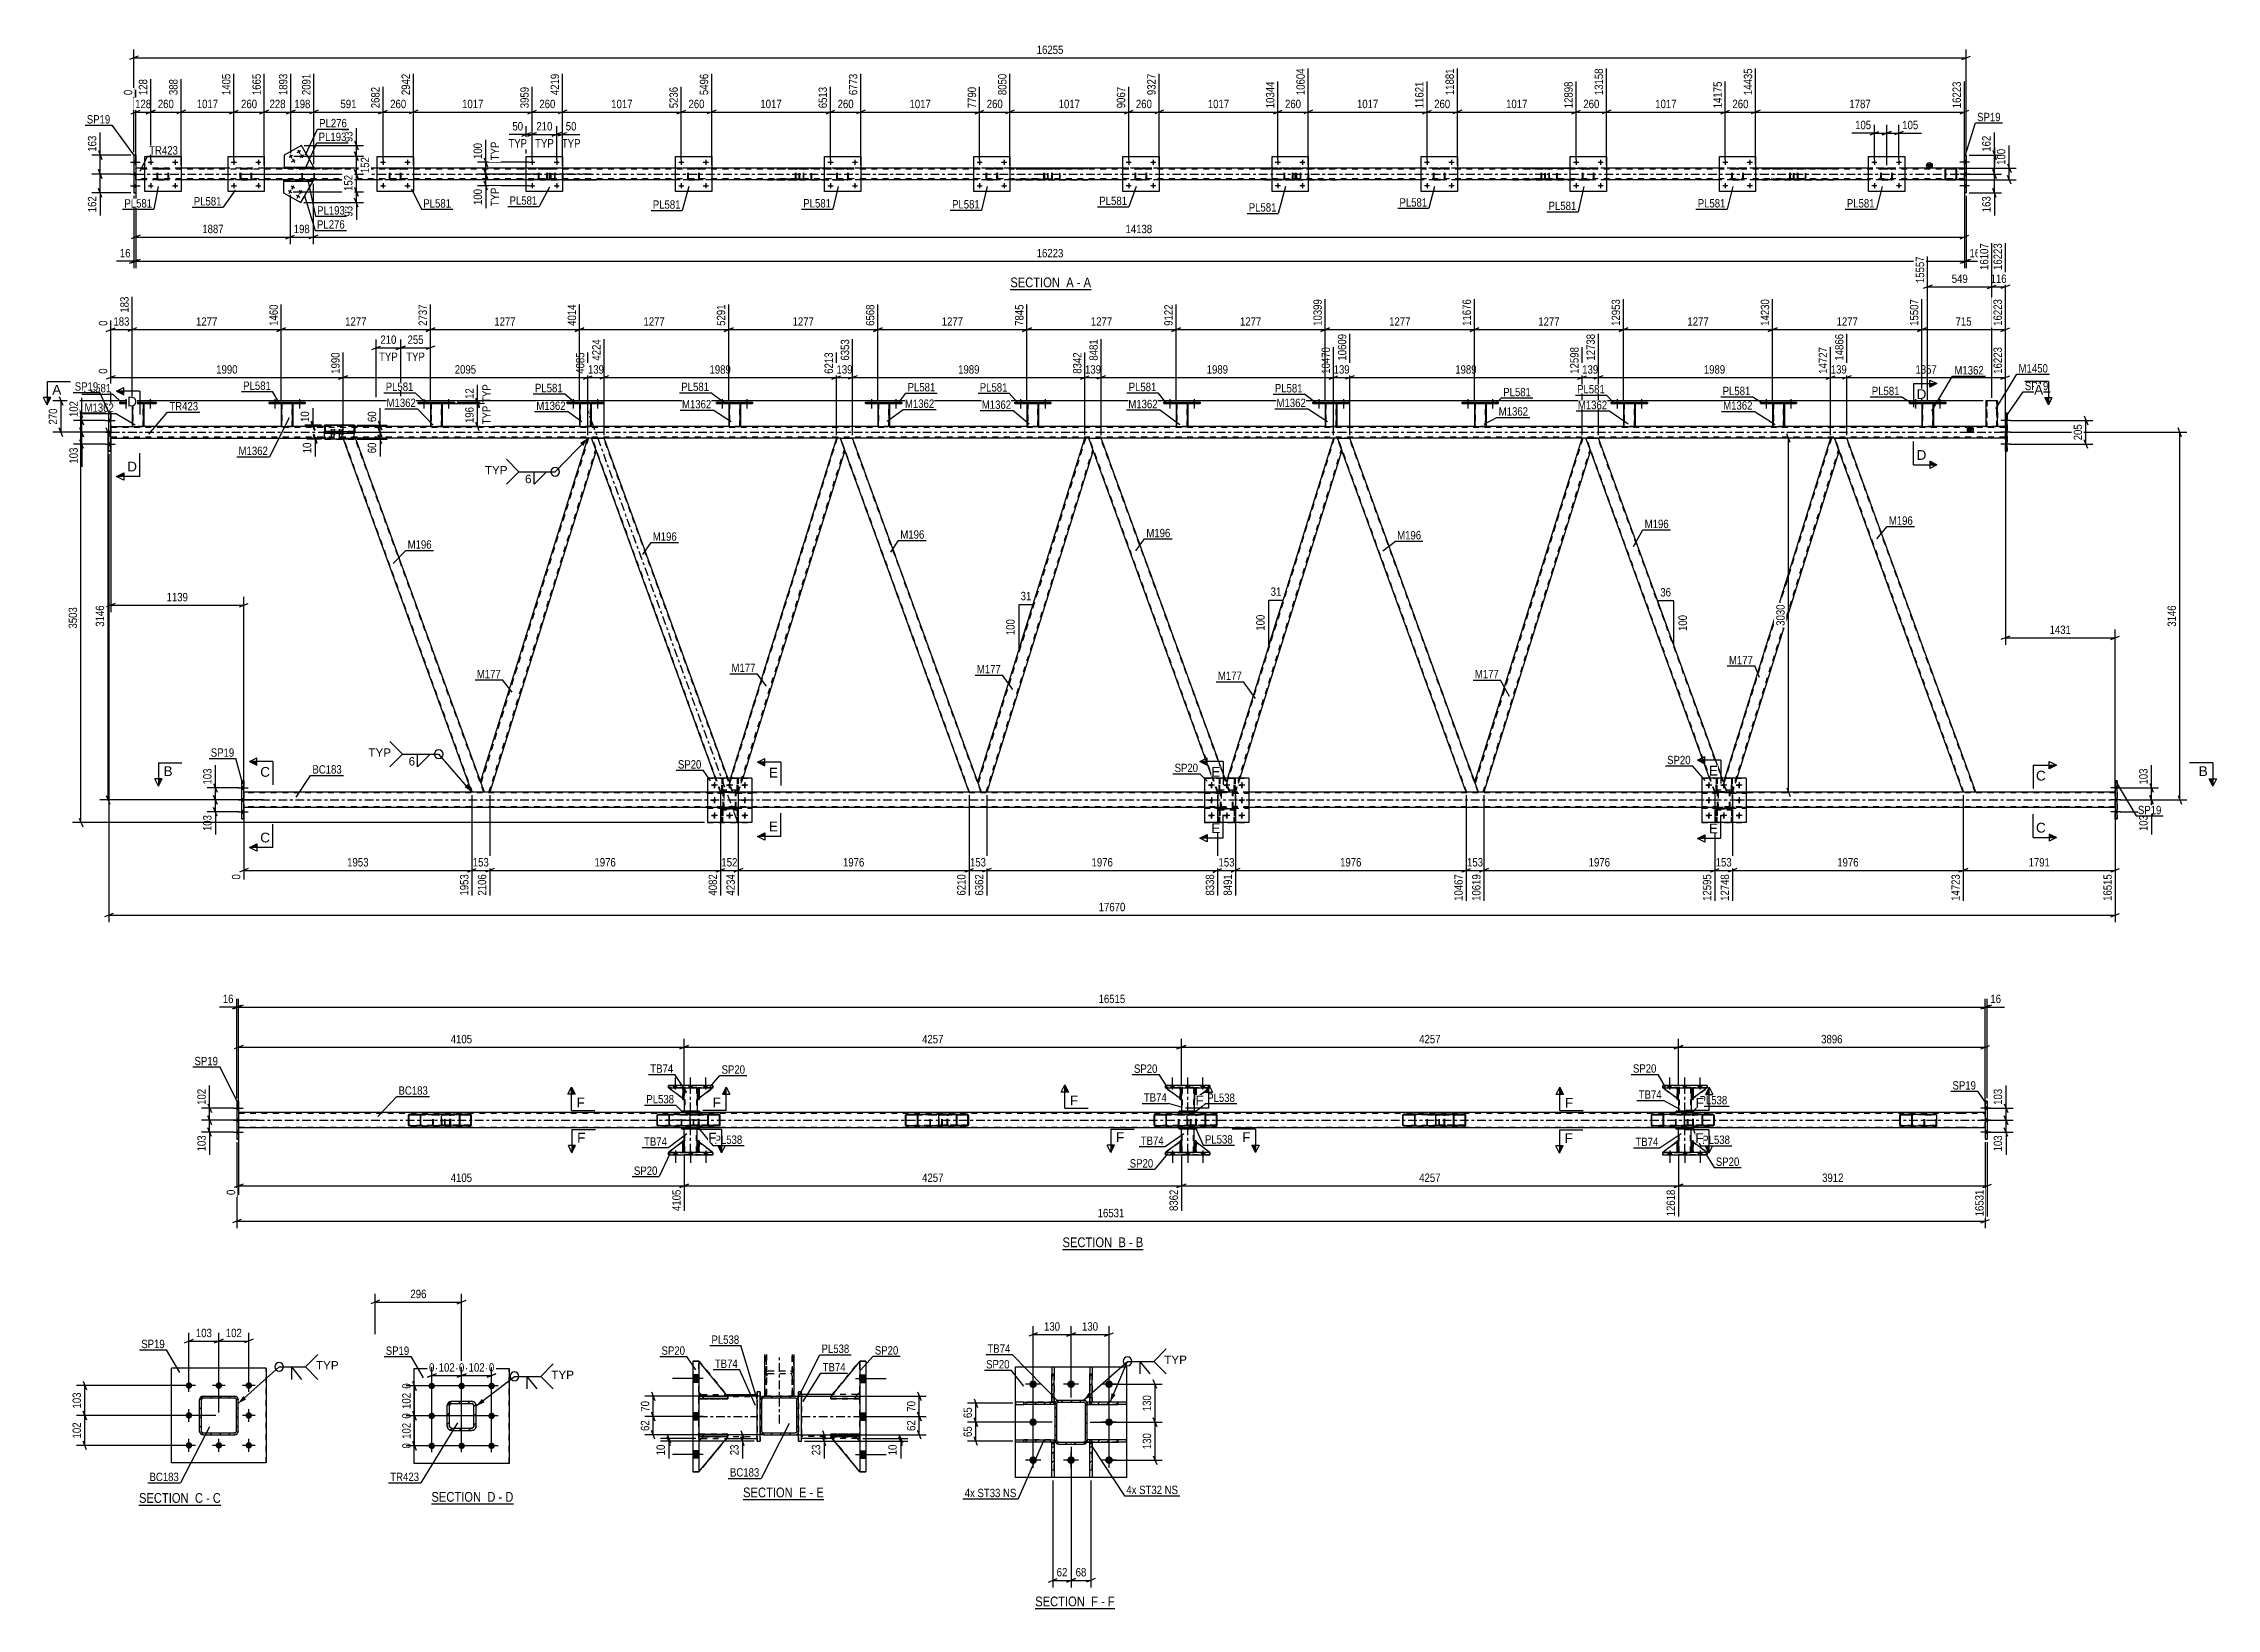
# Model space of a CAD drawing. Header units: millimetres. Extents: x 0 to 1757, y 0 to 560.
# Drawn here: x 1012 to 1757, y 24 to 560 of the extents above; entities that cross this region are included whole.
import ezdxf

# ---------------------------------------------------------------- set-up
doc = ezdxf.new("R2010")
doc.units = ezdxf.units.MM
doc.linetypes.add('DXK_LINE_DOT2', pattern=[3.9198, 1.9599, -1.9599])
doc.linetypes.add('DXK_LINE_DOT3', pattern=[5.9187, 2.979, -0.9799, 0.9799, -0.9799])
doc.styles.add('Arial', font='ARIAL.TTF', dxfattribs={"height": 0.2})
doc.styles.add('Arial Narrow', font='ARIALN.TTF', dxfattribs={"height": 0.2})

# ---------------------------------------------------------------- blocks, each defined once
blk = doc.blocks.new('Unknown-814276635-18 - 1250')
at = {"color": 6, "linetype": 'Continuous'}
blk.add_line((1252.1, 61.33), (1279.75, 61.33), dxfattribs=at)
at = {"color": 0, "linetype": 'Continuous'}
blk.add_wipeout([(1270.21, 62.08), (1270.21, 65.58), (1252.1, 65.58), (1252.1, 62.08)], dxfattribs=at)
blk.add_wipeout([(1273.82, 62.08), (1273.82, 65.58), (1271.26, 65.58), (1271.26, 62.08)], dxfattribs=at)
at = {"color": 7, "linetype": 'Continuous', "style": 'Arial Narrow'}
blk.add_text('SECTION ', height=3.34, dxfattribs=at).set_placement((1252.1, 62.08))
at = {"color": 0, "linetype": 'Continuous'}
blk.add_wipeout([(1276.14, 62.08), (1276.14, 65.58), (1274.87, 65.58), (1274.87, 62.08)], dxfattribs=at)
blk.add_wipeout([(1279.75, 62.08), (1279.75, 65.58), (1277.19, 65.58), (1277.19, 62.08)], dxfattribs=at)
at = {"color": 7, "linetype": 'Continuous', "style": 'Arial Narrow'}
for s, p in [('E', (1271.26, 62.08)), ('-', (1274.87, 62.08)), ('E', (1277.19, 62.08))]:
    blk.add_text(s, height=3.34, dxfattribs=at).set_placement(p)
blk = doc.blocks.new('Unknown-814276635-11 - 2523')
at = {"color": 6, "linetype": 'Continuous'}
blk.add_line((1343.64, 475.74), (1371.28, 475.74), dxfattribs=at)
at = {"color": 0, "linetype": 'Continuous'}
blk.add_wipeout([(1361.75, 476.49), (1361.75, 479.99), (1343.64, 479.99), (1343.64, 476.49)], dxfattribs=at)
blk.add_wipeout([(1365.35, 476.49), (1365.35, 479.99), (1362.8, 479.99), (1362.8, 476.49)], dxfattribs=at)
at = {"color": 7, "linetype": 'Continuous', "style": 'Arial Narrow'}
blk.add_text('SECTION ', height=3.34, dxfattribs=at).set_placement((1343.64, 476.49))
at = {"color": 0, "linetype": 'Continuous'}
blk.add_wipeout([(1367.68, 476.49), (1367.68, 479.99), (1366.4, 479.99), (1366.4, 476.49)], dxfattribs=at)
blk.add_wipeout([(1371.28, 476.49), (1371.28, 479.99), (1368.73, 479.99), (1368.73, 476.49)], dxfattribs=at)
at = {"color": 7, "linetype": 'Continuous', "style": 'Arial Narrow'}
for s, p in [('A', (1362.8, 476.49)), ('-', (1366.4, 476.49)), ('A', (1368.73, 476.49))]:
    blk.add_text(s, height=3.34, dxfattribs=at).set_placement(p)
blk = doc.blocks.new('Unknown-814276635-12 - 5068')
at = {"color": 6, "linetype": 'Continuous'}
blk.add_line((1361.52, 147), (1389.17, 147), dxfattribs=at)
at = {"color": 0, "linetype": 'Continuous'}
blk.add_wipeout([(1379.63, 147.75), (1379.63, 151.25), (1361.52, 151.25), (1361.52, 147.75)], dxfattribs=at)
blk.add_wipeout([(1383.24, 147.75), (1383.24, 151.25), (1380.68, 151.25), (1380.68, 147.75)], dxfattribs=at)
at = {"color": 7, "linetype": 'Continuous', "style": 'Arial Narrow'}
blk.add_text('SECTION ', height=3.34, dxfattribs=at).set_placement((1361.52, 147.75))
at = {"color": 0, "linetype": 'Continuous'}
blk.add_wipeout([(1385.56, 147.75), (1385.56, 151.25), (1384.29, 151.25), (1384.29, 147.75)], dxfattribs=at)
blk.add_wipeout([(1389.17, 147.75), (1389.17, 151.25), (1386.61, 151.25), (1386.61, 147.75)], dxfattribs=at)
at = {"color": 7, "linetype": 'Continuous', "style": 'Arial Narrow'}
for s, p in [('B', (1380.68, 147.75)), ('-', (1384.29, 147.75)), ('B', (1386.61, 147.75))]:
    blk.add_text(s, height=3.34, dxfattribs=at).set_placement(p)
blk = doc.blocks.new('Unknown-814276635-13 - 6017')
at = {"color": 6, "linetype": 'Continuous'}
blk.add_line((1045.21, 59.44), (1073.28, 59.44), dxfattribs=at)
at = {"color": 0, "linetype": 'Continuous'}
blk.add_wipeout([(1063.32, 60.19), (1063.32, 63.69), (1045.21, 63.69), (1045.21, 60.19)], dxfattribs=at)
blk.add_wipeout([(1067.13, 60.19), (1067.13, 63.69), (1064.37, 63.69), (1064.37, 60.19)], dxfattribs=at)
at = {"color": 7, "linetype": 'Continuous', "style": 'Arial Narrow'}
blk.add_text('SECTION ', height=3.34, dxfattribs=at).set_placement((1045.21, 60.19))
at = {"color": 0, "linetype": 'Continuous'}
blk.add_wipeout([(1069.46, 60.19), (1069.46, 63.69), (1068.18, 63.69), (1068.18, 60.19)], dxfattribs=at)
blk.add_wipeout([(1073.28, 60.19), (1073.28, 63.69), (1070.51, 63.69), (1070.51, 60.19)], dxfattribs=at)
at = {"color": 7, "linetype": 'Continuous', "style": 'Arial Narrow'}
for s, p in [('C', (1064.37, 60.19)), ('-', (1068.18, 60.19)), ('C', (1070.51, 60.19))]:
    blk.add_text(s, height=3.34, dxfattribs=at).set_placement(p)
blk = doc.blocks.new('Unknown-814276635-16 - 1599')
at = {"color": 6, "linetype": 'Continuous'}
blk.add_line((1145.37, 59.82), (1173.44, 59.82), dxfattribs=at)
at = {"color": 0, "linetype": 'Continuous'}
blk.add_wipeout([(1163.48, 60.57), (1163.48, 64.07), (1145.37, 64.07), (1145.37, 60.57)], dxfattribs=at)
blk.add_wipeout([(1167.3, 60.57), (1167.3, 64.07), (1164.53, 64.07), (1164.53, 60.57)], dxfattribs=at)
at = {"color": 7, "linetype": 'Continuous', "style": 'Arial Narrow'}
blk.add_text('SECTION ', height=3.34, dxfattribs=at).set_placement((1145.37, 60.57))
at = {"color": 0, "linetype": 'Continuous'}
blk.add_wipeout([(1169.63, 60.57), (1169.63, 64.07), (1168.35, 64.07), (1168.35, 60.57)], dxfattribs=at)
blk.add_wipeout([(1173.44, 60.57), (1173.44, 64.07), (1170.68, 64.07), (1170.68, 60.57)], dxfattribs=at)
at = {"color": 7, "linetype": 'Continuous', "style": 'Arial Narrow'}
for s, p in [('D', (1164.53, 60.57)), ('-', (1168.35, 60.57)), ('D', (1170.68, 60.57))]:
    blk.add_text(s, height=3.34, dxfattribs=at).set_placement(p)
blk = doc.blocks.new('Unknown-814276635-17 - 2157')
at = {"color": 6, "linetype": 'Continuous'}
blk.add_line((1352.17, 24), (1379.39, 24), dxfattribs=at)
at = {"color": 0, "linetype": 'Continuous'}
blk.add_wipeout([(1370.28, 24.75), (1370.28, 28.25), (1352.17, 28.25), (1352.17, 24.75)], dxfattribs=at)
blk.add_wipeout([(1373.67, 24.75), (1373.67, 28.25), (1371.33, 28.25), (1371.33, 24.75)], dxfattribs=at)
at = {"color": 7, "linetype": 'Continuous', "style": 'Arial Narrow'}
blk.add_text('SECTION ', height=3.34, dxfattribs=at).set_placement((1352.17, 24.75))
at = {"color": 0, "linetype": 'Continuous'}
blk.add_wipeout([(1376, 24.75), (1376, 28.25), (1374.72, 28.25), (1374.72, 24.75)], dxfattribs=at)
blk.add_wipeout([(1379.39, 24.75), (1379.39, 28.25), (1377.05, 28.25), (1377.05, 24.75)], dxfattribs=at)
at = {"color": 7, "linetype": 'Continuous', "style": 'Arial Narrow'}
for s, p in [('F', (1371.33, 24.75)), ('-', (1374.72, 24.75)), ('F', (1377.05, 24.75))]:
    blk.add_text(s, height=3.34, dxfattribs=at).set_placement(p)
blk = doc.blocks.new('Part-814276635-1254 - 1250')
at = {"color": 7, "linetype": 'DXK_LINE_DOT2'}
for p, q in [((1292.15, 108.76), (1282.15, 96.65)), ((1282.15, 96.65), (1292.15, 108.76)), ((1292.15, 98.15), (1292.15, 108.76)), ((1290.65, 96.65), (1292.15, 98.15)), ((1290.65, 96.65), (1292.15, 98.15)), ((1282.15, 96.65), (1290.65, 96.65)), ((1282.15, 96.65), (1282.15, 96.65)), ((1290.65, 96.65), (1282.15, 96.65)), ((1290.65, 96.65), (1290.65, 96.65))]:
    blk.add_line(p, q, dxfattribs=at)
blk = doc.blocks.new('Part-814276635-1397 - 1250')
at = {"color": 7, "linetype": 'DXK_LINE_DOT2'}
for p, q in [((1236.95, 83.66), (1238.45, 83.66)), ((1246.95, 83.66), (1236.95, 83.66)), ((1236.95, 83.66), (1236.95, 83.66)), ((1236.95, 83.66), (1236.95, 82.86)), ((1236.95, 83.66), (1236.95, 82.86)), ((1238.45, 82.86), (1236.95, 82.86)), ((1236.95, 82.86), (1246.95, 82.86)), ((1236.95, 82.86), (1236.95, 82.86)), ((1238.45, 83.66), (1246.95, 83.66)), ((1238.45, 83.66), (1238.45, 82.86)), ((1246.95, 82.86), (1238.45, 82.86)), ((1246.95, 83.66), (1246.95, 82.86))]:
    blk.add_line(p, q, dxfattribs=at)
blk = doc.blocks.new('Part-814276635-1310 - 1250')
at = {"color": 2, "linetype": 'Continuous'}
for p, q in [((1238.45, 82.85), (1236.95, 81.35)), ((1236.95, 70.76), (1246.95, 82.85)), ((1246.95, 82.85), (1238.45, 82.85)), ((1238.45, 82.85), (1238.45, 82.85)), ((1246.95, 82.85), (1246.95, 82.85))]:
    blk.add_line(p, q, dxfattribs=at)
at = {"color": 7, "linetype": 'DXK_LINE_DOT2'}
for p, q in [((1236.95, 81.35), (1238.45, 82.85)), ((1236.95, 70.76), (1246.95, 82.85)), ((1238.45, 82.85), (1246.95, 82.85)), ((1236.95, 81.35), (1236.95, 70.76))]:
    blk.add_line(p, q, dxfattribs=at)
blk = doc.blocks.new('Part-814276635-1253 - 1250')
at = {"color": 7, "linetype": 'DXK_LINE_DOT2'}
for p, q in [((1282.15, 82.86), (1282.15, 83.66)), ((1282.15, 83.66), (1290.65, 83.66)), ((1292.15, 83.66), (1282.15, 83.66)), ((1290.65, 82.86), (1282.15, 82.86)), ((1282.15, 82.86), (1292.15, 82.86)), ((1290.65, 82.86), (1290.65, 83.66)), ((1290.65, 83.66), (1292.15, 83.66)), ((1292.15, 82.86), (1290.65, 82.86)), ((1292.15, 82.86), (1292.15, 83.66)), ((1292.15, 82.86), (1292.15, 83.66)), ((1292.15, 83.66), (1292.15, 83.66)), ((1292.15, 82.86), (1292.15, 82.86))]:
    blk.add_line(p, q, dxfattribs=at)
blk = doc.blocks.new('Part-814276635-1304 - 1250')
at = {"color": 2, "linetype": 'Continuous'}
for p, q in [((1282.65, 97.26), (1272.15, 97.26)), ((1292.15, 97.26), (1291.26, 97.26)), ((1282.64, 82.26), (1272.15, 82.26)), ((1292.15, 82.26), (1291.24, 82.26))]:
    blk.add_line(p, q, dxfattribs=at)
at = {"color": 7, "linetype": 'DXK_LINE_DOT2'}
for p, q in [((1272.15, 97.26), (1272.15, 97.26)), ((1272.15, 97.26), (1272.15, 82.26)), ((1272.15, 82.26), (1272.15, 97.26)), ((1272.15, 97.26), (1272.15, 97.26)), ((1291.26, 97.26), (1282.65, 97.26)), ((1292.15, 97.26), (1292.15, 97.26)), ((1292.15, 97.26), (1292.15, 97.26)), ((1292.15, 97.26), (1292.15, 82.26)), ((1292.15, 82.26), (1292.15, 97.26)), ((1272.15, 96.66), (1272.15, 96.66)), ((1292.15, 96.66), (1272.15, 96.66)), ((1272.15, 82.86), (1272.15, 82.86)), ((1292.15, 82.86), (1272.15, 82.86)), ((1272.15, 82.26), (1272.15, 82.26)), ((1272.15, 82.26), (1272.15, 82.26)), ((1291.24, 82.26), (1282.64, 82.26)), ((1292.15, 82.26), (1292.15, 82.26)), ((1292.15, 82.26), (1292.15, 82.26))]:
    blk.add_line(p, q, dxfattribs=at)
at = {"color": 7, "linetype": 'DXK_LINE_DOT3'}
blk.add_line((1272.15, 89.76), (1292.15, 89.76), dxfattribs=at)
blk = doc.blocks.new('Part-814276635-1255 - 1250')
at = {"color": 2, "linetype": 'Continuous'}
for p, q in [((1292.15, 108.76), (1282.15, 96.65)), ((1292.15, 108.76), (1292.15, 108.76)), ((1292.15, 108.76), (1292.15, 108.76)), ((1290.66, 96.66), (1292.15, 98.15)), ((1283.4, 96.65), (1282.15, 96.65)), ((1282.15, 96.65), (1282.15, 96.65))]:
    blk.add_line(p, q, dxfattribs=at)
at = {"color": 7, "linetype": 'DXK_LINE_DOT2'}
for p, q in [((1292.15, 108.76), (1282.15, 96.65)), ((1292.15, 98.15), (1292.15, 108.76)), ((1290.65, 96.65), (1292.15, 98.15)), ((1290.65, 96.65), (1282.15, 96.65)), ((1290.65, 96.65), (1283.4, 96.65)), ((1290.65, 96.65), (1290.66, 96.66)), ((1290.65, 96.65), (1290.65, 96.65))]:
    blk.add_line(p, q, dxfattribs=at)
blk = doc.blocks.new('Part-814276635-1335 - 1250')
at = {"color": 2, "linetype": 'Continuous'}
for p, q in [((1259.55, 96.72), (1259.55, 110.97)), ((1269.55, 110.97), (1269.55, 96.72))]:
    blk.add_line(p, q, dxfattribs=at)
at = {"color": 7, "linetype": 'DXK_LINE_DOT2'}
for p, q in [((1259.55, 110.97), (1259.55, 103.54)), ((1259.55, 103.54), (1259.64, 104.25)), ((1259.64, 104.25), (1259.9, 104.85)), ((1259.9, 104.85), (1260.29, 105.25)), ((1260.15, 110.97), (1260.15, 96.72)), ((1260.15, 103.54), (1260.15, 110.97)), ((1260.29, 105.25), (1260.75, 105.4)), ((1260.52, 104.4), (1260.33, 104.19)), ((1260.75, 104.47), (1260.52, 104.4)), ((1260.75, 105.4), (1268.35, 105.4)), ((1260.75, 104.47), (1268.35, 104.47)), ((1268.35, 105.4), (1268.81, 105.25)), ((1268.58, 104.4), (1268.35, 104.47)), ((1268.77, 104.19), (1268.58, 104.4)), ((1268.81, 105.25), (1269.2, 104.85)), ((1268.95, 110.97), (1268.95, 103.54)), ((1268.95, 96.72), (1268.95, 110.97)), ((1269.2, 104.85), (1269.46, 104.25)), ((1269.46, 104.25), (1269.55, 103.54)), ((1269.55, 103.54), (1269.55, 110.97)), ((1259.55, 103.54), (1259.55, 96.72)), ((1260.2, 103.89), (1260.15, 103.54)), ((1260.15, 96.72), (1260.15, 103.54)), ((1260.33, 104.19), (1260.2, 103.89)), ((1268.9, 103.89), (1268.77, 104.19)), ((1268.95, 103.54), (1268.9, 103.89)), ((1268.95, 103.54), (1268.95, 96.72)), ((1269.55, 96.72), (1269.55, 103.54)), ((1259.55, 96.72), (1269.55, 96.72))]:
    blk.add_line(p, q, dxfattribs=at)
blk = doc.blocks.new('Part-814276635-1256 - 1250')
at = {"color": 7, "linetype": 'DXK_LINE_DOT2'}
for p, q in [((1282.15, 82.85), (1290.65, 82.85)), ((1292.15, 70.76), (1282.15, 82.85)), ((1282.15, 82.85), (1282.15, 82.85)), ((1290.65, 82.85), (1282.15, 82.85)), ((1282.15, 82.85), (1292.15, 70.76)), ((1290.65, 82.85), (1292.15, 81.35)), ((1290.65, 82.85), (1290.65, 82.85)), ((1292.15, 81.35), (1290.65, 82.85)), ((1292.15, 81.35), (1292.15, 70.76))]:
    blk.add_line(p, q, dxfattribs=at)
blk = doc.blocks.new('Part-814276635-1394 - 1250')
at = {"color": 2, "linetype": 'Continuous'}
for p, q in [((1236.95, 95.86), (1236.95, 96.66)), ((1236.95, 96.66), (1245.7, 96.66)), ((1236.95, 96.66), (1236.95, 96.66)), ((1246.95, 95.86), (1236.95, 95.86)), ((1236.95, 95.86), (1236.95, 95.86)), ((1246.95, 96.66), (1246.94, 96.66)), ((1246.95, 95.86), (1246.95, 96.66))]:
    blk.add_line(p, q, dxfattribs=at)
at = {"color": 7, "linetype": 'DXK_LINE_DOT2'}
for p, q in [((1236.95, 95.86), (1236.95, 96.66)), ((1238.45, 96.66), (1236.95, 96.66)), ((1236.95, 95.86), (1238.45, 95.86)), ((1238.45, 95.86), (1238.45, 96.66)), ((1238.45, 96.66), (1246.94, 96.66)), ((1238.45, 95.86), (1246.95, 95.86))]:
    blk.add_line(p, q, dxfattribs=at)
blk = doc.blocks.new('Part-814276635-1273 - 1250')
at = {"color": 2, "linetype": 'Continuous'}
for p, q in [((1236.95, 97.26), (1237.84, 97.26)), ((1246.45, 97.26), (1256.95, 97.26)), ((1236.95, 82.26), (1237.86, 82.26)), ((1246.46, 82.26), (1256.95, 82.26))]:
    blk.add_line(p, q, dxfattribs=at)
at = {"color": 7, "linetype": 'DXK_LINE_DOT2'}
for p, q in [((1236.95, 97.26), (1236.95, 97.26)), ((1236.95, 97.26), (1236.95, 82.26)), ((1236.95, 82.26), (1236.95, 97.26)), ((1236.95, 97.26), (1236.95, 97.26)), ((1237.84, 97.26), (1246.45, 97.26)), ((1256.95, 82.26), (1256.95, 97.26)), ((1256.95, 82.26), (1256.95, 97.26)), ((1236.95, 96.66), (1236.95, 96.66)), ((1236.95, 96.66), (1256.95, 96.66)), ((1236.95, 82.86), (1236.95, 82.86)), ((1236.95, 82.86), (1256.95, 82.86)), ((1236.95, 82.26), (1236.95, 82.26)), ((1236.95, 82.26), (1236.95, 82.26)), ((1237.86, 82.26), (1246.46, 82.26))]:
    blk.add_line(p, q, dxfattribs=at)
at = {"color": 7, "linetype": 'DXK_LINE_DOT3'}
blk.add_line((1236.95, 89.76), (1256.95, 89.76), dxfattribs=at)
blk = doc.blocks.new('Part-814276635-1257 - 1250')
at = {"color": 2, "linetype": 'Continuous'}
for p, q in [((1282.15, 82.85), (1282.15, 82.85)), ((1290.65, 82.85), (1282.15, 82.85)), ((1292.15, 70.76), (1282.15, 82.85)), ((1290.65, 82.85), (1290.65, 82.85)), ((1292.15, 81.35), (1290.65, 82.85))]:
    blk.add_line(p, q, dxfattribs=at)
at = {"color": 7, "linetype": 'DXK_LINE_DOT2'}
for p, q in [((1282.15, 82.85), (1290.65, 82.85)), ((1292.15, 70.76), (1282.15, 82.85)), ((1290.65, 82.85), (1292.15, 81.35)), ((1292.15, 81.35), (1292.15, 70.76))]:
    blk.add_line(p, q, dxfattribs=at)
blk = doc.blocks.new('Part-814276635-1395 - 1250')
at = {"color": 2, "linetype": 'Continuous'}
for p, q in [((1236.95, 82.86), (1236.95, 83.66)), ((1236.95, 83.66), (1246.95, 83.66)), ((1236.95, 83.66), (1236.95, 83.66)), ((1246.95, 82.86), (1236.95, 82.86)), ((1236.95, 82.86), (1236.95, 82.86)), ((1246.95, 82.86), (1246.95, 83.66))]:
    blk.add_line(p, q, dxfattribs=at)
at = {"color": 7, "linetype": 'DXK_LINE_DOT2'}
for p, q in [((1236.95, 82.86), (1236.95, 83.66)), ((1238.45, 83.66), (1236.95, 83.66)), ((1236.95, 82.86), (1238.45, 82.86)), ((1238.45, 82.86), (1238.45, 83.66)), ((1246.95, 83.66), (1238.45, 83.66)), ((1238.45, 82.86), (1246.95, 82.86))]:
    blk.add_line(p, q, dxfattribs=at)
blk = doc.blocks.new('Part-814276635-1331 - 1250')
at = {"linetype": 'Continuous'}
h = blk.add_hatch(dxfattribs=at)
h.set_pattern_fill('', scale=0.7, style=0, pattern_type=0)
h.set_pattern_definition([(45, (1259.15, 96.7202), (-1.57154, 1.57154), [])])
h.paths.add_polyline_path([(1269.95, 96.72), (1259.15, 96.72), (1258.69, 96.63), (1258.3, 96.37), (1258.04, 95.98), (1257.95, 95.52), (1257.95, 84.72), (1258.04, 84.26), (1258.3, 83.87), (1258.69, 83.61), (1259.15, 83.52), (1269.95, 83.52), (1270.41, 83.61), (1270.8, 83.87), (1271.06, 84.26), (1271.15, 84.72), (1271.15, 95.52), (1271.06, 95.98), (1270.8, 96.37), (1270.41, 96.63)])
h.paths.add_polyline_path([(1270.5, 95.75), (1270.55, 95.52), (1270.55, 84.72), (1270.5, 84.49), (1270.37, 84.3), (1270.18, 84.17), (1269.95, 84.12), (1259.15, 84.12), (1258.92, 84.17), (1258.73, 84.3), (1258.6, 84.49), (1258.55, 84.72), (1258.55, 95.52), (1258.6, 95.75), (1258.73, 95.94), (1258.92, 96.07), (1259.15, 96.12), (1269.95, 96.12), (1270.18, 96.07), (1270.37, 95.94)])
at = {"color": 2, "linetype": 'Continuous'}
for p, q in [((1258.04, 95.98), (1257.95, 95.52)), ((1257.95, 95.52), (1257.95, 95.52)), ((1257.95, 84.72), (1257.95, 95.52)), ((1258.55, 95.52), (1258.6, 95.75)), ((1258.55, 95.52), (1258.55, 95.52)), ((1258.55, 84.72), (1258.55, 95.52)), ((1258.6, 95.75), (1258.73, 95.94)), ((1259.15, 96.72), (1258.69, 96.63)), ((1258.73, 95.94), (1258.92, 96.07)), ((1258.92, 96.07), (1259.15, 96.12)), ((1259.15, 96.72), (1259.15, 96.72)), ((1259.15, 96.72), (1269.95, 96.72)), ((1259.15, 96.12), (1259.15, 96.12)), ((1259.15, 96.12), (1269.95, 96.12)), ((1269.95, 96.72), (1269.95, 96.72)), ((1270.41, 96.63), (1269.95, 96.72)), ((1269.95, 96.12), (1269.95, 96.12)), ((1269.95, 96.12), (1270.18, 96.07)), ((1270.18, 96.07), (1270.37, 95.94)), ((1270.37, 95.94), (1270.5, 95.75)), ((1270.5, 95.75), (1270.55, 95.52)), ((1270.55, 95.52), (1270.55, 95.52)), ((1270.55, 84.72), (1270.55, 95.52)), ((1271.15, 95.52), (1271.06, 95.98)), ((1271.15, 95.52), (1271.15, 95.52)), ((1271.15, 84.72), (1271.15, 95.52)), ((1257.95, 84.72), (1257.95, 84.72)), ((1257.95, 84.72), (1258.04, 84.26)), ((1258.55, 84.72), (1258.55, 84.72)), ((1258.6, 84.49), (1258.55, 84.72)), ((1258.73, 84.3), (1258.6, 84.49)), ((1258.69, 83.61), (1259.15, 83.52)), ((1258.92, 84.17), (1258.73, 84.3)), ((1259.15, 84.12), (1258.92, 84.17)), ((1259.15, 84.12), (1259.15, 84.12)), ((1259.15, 84.12), (1269.95, 84.12)), ((1259.15, 83.52), (1259.15, 83.52)), ((1259.15, 83.52), (1269.95, 83.52)), ((1270.18, 84.17), (1269.95, 84.12)), ((1269.95, 84.12), (1269.95, 84.12)), ((1269.95, 83.52), (1270.41, 83.61)), ((1269.95, 83.52), (1269.95, 83.52)), ((1270.37, 84.3), (1270.18, 84.17)), ((1270.5, 84.49), (1270.37, 84.3)), ((1270.55, 84.72), (1270.5, 84.49)), ((1270.55, 84.72), (1270.55, 84.72)), ((1271.06, 84.26), (1271.15, 84.72)), ((1271.15, 84.72), (1271.15, 84.72))]:
    blk.add_line(p, q, dxfattribs=at)
at = {"color": 7, "linetype": 'DXK_LINE_DOT3'}
blk.add_line((1264.55, 90.12), (1264.55, 90.12), dxfattribs=at)
at = {"color": 2, "linetype": 'Continuous'}
for centre, start, end in [((1259.15, 95.52), 112.49995, 157.49995), ((1269.95, 95.52), 22.49995, 67.49995), ((1259.15, 84.72), 202.49995, 247.49995), ((1269.95, 84.72), 292.49995, 337.49995)]:
    blk.add_arc(centre, 1.2, start, end, dxfattribs=at)
blk = doc.blocks.new('Part-814276635-1294 - 1250')
at = {"color": 2, "linetype": 'Continuous'}
for p, q in [((1256.95, 81.26), (1256.95, 98.26)), ((1257.95, 98.26), (1256.95, 98.26)), ((1257.95, 95.52), (1257.95, 98.26)), ((1257.95, 81.26), (1257.95, 84.72)), ((1256.95, 81.26), (1257.95, 81.26))]:
    blk.add_line(p, q, dxfattribs=at)
at = {"color": 7, "linetype": 'DXK_LINE_DOT2'}
for p, q in [((1256.95, 98.26), (1256.95, 81.26)), ((1257.95, 98.26), (1257.95, 81.26)), ((1257.95, 84.72), (1257.95, 95.52))]:
    blk.add_line(p, q, dxfattribs=at)
blk = doc.blocks.new('Bolt-814276635-1423 - 1250')
at = {"linetype": 'Continuous'}
for points in [[(1294.15, 101.46), (1294.15, 104.06), (1292.15, 104.06), (1292.15, 101.46)], [(1294.15, 101.46), (1294.15, 104.06), (1292.15, 104.06), (1292.15, 101.46)], [(1294.15, 101.46), (1294.15, 104.06), (1292.15, 104.06), (1292.15, 101.46)], [(1294.15, 88.46), (1294.15, 91.06), (1292.15, 91.06), (1292.15, 88.46)], [(1294.15, 88.46), (1294.15, 91.06), (1292.15, 91.06), (1292.15, 88.46)], [(1294.15, 75.46), (1294.15, 78.06), (1292.15, 78.06), (1292.15, 75.46)], [(1294.15, 75.46), (1294.15, 78.06), (1292.15, 78.06), (1292.15, 75.46)], [(1294.15, 75.46), (1294.15, 78.06), (1292.15, 78.06), (1292.15, 75.46)]]:
    blk.add_hatch(color=1, dxfattribs=at).paths.add_polyline_path(points)
at = {"color": 1, "linetype": 'Continuous'}
for p, q in [((1290.65, 102.76), (1301.15, 102.76)), ((1290.65, 102.76), (1301.15, 102.76)), ((1290.65, 102.76), (1301.15, 102.76)), ((1292.15, 104.06), (1294.15, 104.06)), ((1292.15, 104.06), (1294.15, 104.06)), ((1292.15, 104.06), (1294.15, 104.06)), ((1292.15, 101.46), (1294.15, 101.46)), ((1292.15, 101.46), (1294.15, 101.46)), ((1292.15, 101.46), (1294.15, 101.46)), ((1290.65, 89.76), (1301.15, 89.76)), ((1290.65, 89.76), (1301.15, 89.76)), ((1292.15, 91.06), (1294.15, 91.06)), ((1292.15, 91.06), (1294.15, 91.06)), ((1292.15, 88.46), (1294.15, 88.46)), ((1292.15, 88.46), (1294.15, 88.46)), ((1290.65, 76.76), (1301.15, 76.76)), ((1290.65, 76.76), (1301.15, 76.76)), ((1290.65, 76.76), (1301.15, 76.76)), ((1292.15, 78.06), (1294.15, 78.06)), ((1292.15, 78.06), (1294.15, 78.06)), ((1292.15, 78.06), (1294.15, 78.06)), ((1292.15, 75.46), (1294.15, 75.46)), ((1292.15, 75.46), (1294.15, 75.46)), ((1292.15, 75.46), (1294.15, 75.46))]:
    blk.add_line(p, q, dxfattribs=at)
blk = doc.blocks.new('Part-814276635-1299 - 1250')
at = {"color": 2, "linetype": 'Continuous'}
for p, q in [((1271.15, 95.52), (1271.15, 98.26)), ((1272.15, 98.26), (1271.15, 98.26)), ((1272.15, 81.26), (1272.15, 98.26)), ((1271.15, 81.26), (1271.15, 84.72)), ((1271.15, 81.26), (1272.15, 81.26))]:
    blk.add_line(p, q, dxfattribs=at)
at = {"color": 7, "linetype": 'DXK_LINE_DOT2'}
for p, q in [((1271.15, 98.26), (1271.15, 81.26)), ((1272.15, 81.26), (1272.15, 98.26)), ((1271.15, 84.72), (1271.15, 95.52))]:
    blk.add_line(p, q, dxfattribs=at)
blk = doc.blocks.new('Part-814276635-1308 - 1250')
at = {"color": 2, "linetype": 'Continuous'}
for p, q in [((1236.95, 108.76), (1236.95, 108.76)), ((1236.95, 108.76), (1236.95, 108.76)), ((1246.95, 96.65), (1236.95, 108.76)), ((1238.44, 96.66), (1236.95, 98.15)), ((1245.7, 96.65), (1246.95, 96.65)), ((1246.95, 96.65), (1246.95, 96.65))]:
    blk.add_line(p, q, dxfattribs=at)
at = {"color": 7, "linetype": 'DXK_LINE_DOT2'}
for p, q in [((1236.95, 98.15), (1236.95, 108.76)), ((1236.95, 108.76), (1246.95, 96.65)), ((1238.45, 96.65), (1236.95, 98.15)), ((1238.45, 96.65), (1238.44, 96.66)), ((1246.95, 96.65), (1238.45, 96.65)), ((1238.45, 96.65), (1238.45, 96.65)), ((1238.45, 96.65), (1245.7, 96.65))]:
    blk.add_line(p, q, dxfattribs=at)
blk = doc.blocks.new('Part-814276635-1309 - 1250')
at = {"color": 7, "linetype": 'DXK_LINE_DOT2'}
for p, q in [((1238.45, 82.85), (1236.95, 81.35)), ((1236.95, 70.76), (1246.95, 82.85)), ((1236.95, 81.35), (1238.45, 82.85)), ((1246.95, 82.85), (1236.95, 70.76)), ((1246.95, 82.85), (1238.45, 82.85)), ((1238.45, 82.85), (1238.45, 82.85)), ((1238.45, 82.85), (1246.95, 82.85)), ((1246.95, 82.85), (1246.95, 82.85)), ((1236.95, 81.35), (1236.95, 70.76))]:
    blk.add_line(p, q, dxfattribs=at)
blk = doc.blocks.new('Part-814276635-1311 - 1250')
at = {"color": 2, "linetype": 'Continuous'}
for p, q in [((1282.16, 96.66), (1282.15, 96.66)), ((1282.15, 96.66), (1282.15, 95.86)), ((1292.15, 95.86), (1282.15, 95.86)), ((1292.15, 96.66), (1283.4, 96.66)), ((1292.15, 96.66), (1292.15, 96.66)), ((1292.15, 96.66), (1292.15, 95.86)), ((1292.15, 95.86), (1292.15, 95.86))]:
    blk.add_line(p, q, dxfattribs=at)
at = {"color": 7, "linetype": 'DXK_LINE_DOT2'}
for p, q in [((1282.15, 95.86), (1290.65, 95.86)), ((1283.4, 96.66), (1282.16, 96.66)), ((1290.65, 96.66), (1282.16, 96.66)), ((1290.65, 96.66), (1292.15, 96.66)), ((1290.65, 96.66), (1290.65, 95.86)), ((1290.65, 95.86), (1292.15, 95.86)), ((1292.15, 96.66), (1292.15, 95.86))]:
    blk.add_line(p, q, dxfattribs=at)
blk = doc.blocks.new('Bolt-814276635-1440 - 1250')
at = {"linetype": 'Continuous'}
for points in [[(1236.95, 101.46), (1236.95, 104.06), (1234.95, 104.06), (1234.95, 101.46)], [(1236.95, 101.46), (1236.95, 104.06), (1234.95, 104.06), (1234.95, 101.46)], [(1236.95, 101.46), (1236.95, 104.06), (1234.95, 104.06), (1234.95, 101.46)], [(1236.95, 88.46), (1236.95, 91.06), (1234.95, 91.06), (1234.95, 88.46)], [(1236.95, 88.46), (1236.95, 91.06), (1234.95, 91.06), (1234.95, 88.46)], [(1236.95, 75.46), (1236.95, 78.06), (1234.95, 78.06), (1234.95, 75.46)], [(1236.95, 75.46), (1236.95, 78.06), (1234.95, 78.06), (1234.95, 75.46)], [(1236.95, 75.46), (1236.95, 78.06), (1234.95, 78.06), (1234.95, 75.46)]]:
    blk.add_hatch(color=1, dxfattribs=at).paths.add_polyline_path(points)
at = {"color": 1, "linetype": 'Continuous'}
for p, q in [((1238.45, 102.76), (1227.95, 102.76)), ((1238.45, 102.76), (1227.95, 102.76)), ((1238.45, 102.76), (1227.95, 102.76)), ((1236.95, 104.06), (1234.95, 104.06)), ((1236.95, 104.06), (1234.95, 104.06)), ((1236.95, 104.06), (1234.95, 104.06)), ((1236.95, 101.46), (1234.95, 101.46)), ((1236.95, 101.46), (1234.95, 101.46)), ((1236.95, 101.46), (1234.95, 101.46)), ((1238.45, 89.76), (1227.95, 89.76)), ((1238.45, 89.76), (1227.95, 89.76)), ((1236.95, 91.06), (1234.95, 91.06)), ((1236.95, 91.06), (1234.95, 91.06)), ((1236.95, 88.46), (1234.95, 88.46)), ((1236.95, 88.46), (1234.95, 88.46)), ((1238.45, 76.76), (1227.95, 76.76)), ((1238.45, 76.76), (1227.95, 76.76)), ((1238.45, 76.76), (1227.95, 76.76)), ((1236.95, 78.06), (1234.95, 78.06)), ((1236.95, 78.06), (1234.95, 78.06)), ((1236.95, 78.06), (1234.95, 78.06)), ((1236.95, 75.46), (1234.95, 75.46)), ((1236.95, 75.46), (1234.95, 75.46)), ((1236.95, 75.46), (1234.95, 75.46))]:
    blk.add_line(p, q, dxfattribs=at)
blk = doc.blocks.new('Part-814276635-1376 - 1250')
at = {"color": 2, "linetype": 'Continuous'}
for p, q in [((1234.95, 108.76), (1234.95, 108.76)), ((1234.95, 108.76), (1236.95, 108.76)), ((1234.95, 108.76), (1234.95, 70.76)), ((1236.95, 108.76), (1236.95, 108.76)), ((1236.95, 108.76), (1236.95, 70.76)), ((1234.95, 70.76), (1234.95, 70.76)), ((1236.95, 70.76), (1234.95, 70.76)), ((1236.95, 70.76), (1236.95, 70.76))]:
    blk.add_line(p, q, dxfattribs=at)
at = {"color": 7, "linetype": 'DXK_LINE_DOT2'}
for p, q in [((1236.95, 108.76), (1234.95, 108.76)), ((1234.95, 108.76), (1234.95, 70.76)), ((1236.95, 108.76), (1236.95, 70.76)), ((1234.95, 70.76), (1236.95, 70.76))]:
    blk.add_line(p, q, dxfattribs=at)
blk = doc.blocks.new('Part-814276635-1312 - 1250')
at = {"color": 2, "linetype": 'Continuous'}
for p, q in [((1282.15, 83.66), (1292.15, 83.66)), ((1282.15, 83.66), (1282.15, 82.86)), ((1292.15, 82.86), (1282.15, 82.86)), ((1292.15, 83.66), (1292.15, 83.66)), ((1292.15, 83.66), (1292.15, 82.86)), ((1292.15, 82.86), (1292.15, 82.86))]:
    blk.add_line(p, q, dxfattribs=at)
at = {"color": 7, "linetype": 'DXK_LINE_DOT2'}
for p, q in [((1290.65, 83.66), (1282.15, 83.66)), ((1282.15, 82.86), (1290.65, 82.86)), ((1292.15, 83.66), (1290.65, 83.66)), ((1290.65, 83.66), (1290.65, 82.86)), ((1290.65, 82.86), (1292.15, 82.86)), ((1292.15, 83.66), (1292.15, 82.86))]:
    blk.add_line(p, q, dxfattribs=at)
blk = doc.blocks.new('Part-814276635-1313 - 1250')
at = {"color": 7, "linetype": 'DXK_LINE_DOT2'}
for p, q in [((1282.15, 95.86), (1282.15, 96.66)), ((1282.15, 96.66), (1290.65, 96.66)), ((1292.15, 96.66), (1282.15, 96.66)), ((1290.65, 95.86), (1282.15, 95.86)), ((1282.15, 95.86), (1292.15, 95.86)), ((1290.65, 95.86), (1290.65, 96.66)), ((1290.65, 96.66), (1292.15, 96.66)), ((1292.15, 95.86), (1290.65, 95.86)), ((1292.15, 95.86), (1292.15, 96.66)), ((1292.15, 95.86), (1292.15, 96.66)), ((1292.15, 96.66), (1292.15, 96.66)), ((1292.15, 95.86), (1292.15, 95.86))]:
    blk.add_line(p, q, dxfattribs=at)
blk = doc.blocks.new('Part-814276635-1336 - 1250')
at = {"color": 7, "linetype": 'DXK_LINE_DOT2'}
for p, q in [((1259.55, 96.72), (1259.55, 110.97)), ((1259.55, 96.72), (1259.55, 110.97)), ((1259.95, 96.72), (1259.95, 110.97)), ((1259.95, 96.72), (1259.95, 110.97)), ((1269.15, 96.72), (1269.15, 110.97)), ((1269.15, 96.72), (1269.15, 110.97)), ((1269.55, 96.72), (1269.55, 110.97)), ((1269.55, 110.97), (1269.55, 96.72)), ((1269.55, 96.72), (1259.55, 96.72)), ((1269.55, 96.72), (1269.55, 96.72))]:
    blk.add_line(p, q, dxfattribs=at)
at = {"color": 7, "linetype": 'DXK_LINE_DOT3'}
blk.add_line((1264.55, 87.32), (1264.55, 110.97), dxfattribs=at)
blk = doc.blocks.new('Part-814276635-1393 - 1250')
at = {"color": 2, "linetype": 'Continuous'}
for p, q in [((1292.15, 108.76), (1294.15, 108.76)), ((1292.15, 108.76), (1292.15, 108.76)), ((1292.15, 108.76), (1292.15, 70.76)), ((1294.15, 108.76), (1294.15, 108.76)), ((1294.15, 108.76), (1294.15, 70.76)), ((1294.15, 70.76), (1292.15, 70.76)), ((1292.15, 70.76), (1292.15, 70.76)), ((1294.15, 70.76), (1294.15, 70.76))]:
    blk.add_line(p, q, dxfattribs=at)
at = {"color": 7, "linetype": 'DXK_LINE_DOT2'}
for p, q in [((1294.15, 108.76), (1292.15, 108.76)), ((1292.15, 108.76), (1292.15, 70.76)), ((1294.15, 108.76), (1294.15, 70.76)), ((1292.15, 70.76), (1294.15, 70.76))]:
    blk.add_line(p, q, dxfattribs=at)
blk = doc.blocks.new('Part-814276635-1396 - 1250')
at = {"color": 7, "linetype": 'DXK_LINE_DOT2'}
for p, q in [((1236.95, 96.66), (1238.45, 96.66)), ((1246.95, 96.66), (1236.95, 96.66)), ((1236.95, 96.66), (1236.95, 96.66)), ((1236.95, 96.66), (1236.95, 95.86)), ((1236.95, 96.66), (1236.95, 95.86)), ((1238.45, 95.86), (1236.95, 95.86)), ((1236.95, 95.86), (1246.95, 95.86)), ((1236.95, 95.86), (1236.95, 95.86)), ((1238.45, 96.66), (1246.95, 96.66)), ((1238.45, 96.66), (1238.45, 95.86)), ((1246.95, 95.86), (1238.45, 95.86)), ((1246.95, 96.66), (1246.95, 95.86))]:
    blk.add_line(p, q, dxfattribs=at)
blk = doc.blocks.new('Part-814276635-1398 - 1250')
at = {"color": 7, "linetype": 'DXK_LINE_DOT2'}
for p, q in [((1236.95, 98.15), (1236.95, 108.76)), ((1236.95, 108.76), (1246.95, 96.65)), ((1236.95, 108.76), (1246.95, 96.65)), ((1238.45, 96.65), (1236.95, 98.15)), ((1238.45, 96.65), (1236.95, 98.15)), ((1246.95, 96.65), (1238.45, 96.65)), ((1238.45, 96.65), (1238.45, 96.65)), ((1238.45, 96.65), (1246.95, 96.65)), ((1246.95, 96.65), (1246.95, 96.65))]:
    blk.add_line(p, q, dxfattribs=at)
blk = doc.blocks.new('Bolt-814276635-2565 - 2523')
at = {"linetype": 'Continuous'}
for points in [[(1049.66, 511.28, -1), (1048.78, 511.28, -1)], [(1058.06, 511.28, -1), (1057.18, 511.28, -1)]]:
    blk.add_hatch(color=1, dxfattribs=at).paths.add_polyline_path(points)
at = {"color": 1, "linetype": 'Continuous'}
for p, q in [((1048.34, 511.28), (1050.1, 511.28)), ((1049.22, 512.16), (1049.22, 510.4)), ((1056.74, 511.28), (1058.5, 511.28)), ((1057.62, 512.16), (1057.62, 510.4))]:
    blk.add_line(p, q, dxfattribs=at)
blk = doc.blocks.new('Part-814276635-2596 - 2523')
at = {"color": 7, "linetype": 'DXK_LINE_DOT2'}
for p, q in [((1641.8, 516.81), (1641.84, 516.99)), ((1641.84, 516.99), (1641.8, 516.81)), ((1641.8, 513.77), (1641.8, 516.81)), ((1641.84, 513.58), (1641.8, 513.77)), ((1641.8, 513.77), (1641.84, 513.58)), ((1642.06, 516.9), (1642.04, 516.81)), ((1642.04, 513.77), (1642.04, 516.81)), ((1642.06, 513.67), (1642.04, 513.77)), ((1642.06, 516.9), (1642.11, 516.97)), ((1642.11, 516.97), (1642.06, 516.9)), ((1642.11, 513.6), (1642.06, 513.67)), ((1642.1, 517.25), (1642.28, 517.29)), ((1642.28, 517.29), (1642.1, 517.25)), ((1642.11, 516.97), (1642.19, 517.03)), ((1642.19, 517.03), (1642.11, 516.97)), ((1642.19, 513.54), (1642.11, 513.6)), ((1642.11, 513.6), (1642.19, 513.54)), ((1642.19, 517.03), (1642.28, 517.05)), ((1642.28, 517.05), (1642.19, 517.03)), ((1642.28, 517.29), (1645.32, 517.29)), ((1642.28, 517.29), (1642.28, 517.29)), ((1642.28, 517.29), (1645.32, 517.29)), ((1642.28, 517.05), (1645.32, 517.05)), ((1642.28, 517.05), (1642.28, 517.05)), ((1645.32, 517.05), (1642.28, 517.05)), ((1645.32, 517.29), (1645.32, 517.29)), ((1645.32, 517.29), (1645.51, 517.25)), ((1645.51, 517.25), (1645.32, 517.29)), ((1645.32, 517.05), (1645.32, 517.05)), ((1645.32, 517.05), (1645.42, 517.03)), ((1645.42, 517.03), (1645.32, 517.05)), ((1645.42, 517.03), (1645.49, 516.97)), ((1645.49, 516.97), (1645.42, 517.03)), ((1645.49, 513.6), (1645.42, 513.54)), ((1645.42, 513.54), (1645.49, 513.6)), ((1645.49, 516.97), (1645.55, 516.9)), ((1645.55, 513.67), (1645.49, 513.6)), ((1645.49, 513.6), (1645.55, 513.67)), ((1645.56, 516.81), (1645.55, 516.9)), ((1645.56, 513.77), (1645.55, 513.67)), ((1645.56, 513.77), (1645.56, 516.81)), ((1645.77, 516.99), (1645.8, 516.81)), ((1645.8, 516.81), (1645.77, 516.99)), ((1645.8, 513.77), (1645.77, 513.58)), ((1645.77, 513.58), (1645.8, 513.77)), ((1645.8, 513.77), (1645.8, 516.81)), ((1642.28, 513.29), (1642.1, 513.32)), ((1642.1, 513.32), (1642.28, 513.29)), ((1642.28, 513.53), (1642.19, 513.54)), ((1642.19, 513.54), (1642.28, 513.53)), ((1642.28, 513.53), (1645.32, 513.53)), ((1642.28, 513.53), (1642.28, 513.53)), ((1642.28, 513.53), (1645.32, 513.53)), ((1642.28, 513.29), (1645.32, 513.29)), ((1642.28, 513.29), (1642.28, 513.29)), ((1642.28, 513.29), (1645.32, 513.29)), ((1645.42, 513.54), (1645.32, 513.53)), ((1645.32, 513.53), (1645.42, 513.54)), ((1645.32, 513.53), (1645.32, 513.53)), ((1645.51, 513.32), (1645.32, 513.29)), ((1645.32, 513.29), (1645.51, 513.32)), ((1645.32, 513.29), (1645.32, 513.29))]:
    blk.add_line(p, q, dxfattribs=at)
for centre, start, end in [((1642.28, 516.81), 112.50015, 157.50015), ((1642.28, 516.81), 112.50015, 157.50015), ((1642.28, 513.77), 202.50015, 247.50015), ((1642.28, 513.77), 202.50015, 247.50015), ((1645.32, 516.81), 22.50015, 67.50015), ((1645.32, 516.81), 22.50015, 67.50015), ((1645.32, 513.77), 292.50015, 337.50015), ((1645.32, 513.77), 292.50015, 337.50015)]:
    blk.add_arc(centre, 0.48, start, end, dxfattribs=at)
blk = doc.blocks.new('Bolt-814276635-2525 - 2523')
at = {"linetype": 'Continuous'}
for points in [[(1435.72, 511.29, -1), (1434.84, 511.29, -1)], [(1444.12, 511.29, -1), (1443.24, 511.29, -1)]]:
    blk.add_hatch(color=1, dxfattribs=at).paths.add_polyline_path(points)
at = {"color": 1, "linetype": 'Continuous'}
for p, q in [((1434.4, 511.29), (1436.16, 511.29)), ((1435.28, 512.17), (1435.28, 510.41)), ((1442.8, 511.29), (1444.56, 511.29)), ((1443.68, 512.17), (1443.68, 510.41))]:
    blk.add_line(p, q, dxfattribs=at)
blk = doc.blocks.new('Part-814276635-2739 - 2523')
at = {"color": 2, "linetype": 'Continuous'}
for p, q in [((1484.36, 509.28), (1484.36, 521.28)), ((1484.36, 521.28), (1496.76, 521.28)), ((1496.76, 521.28), (1496.76, 509.28)), ((1496.76, 509.28), (1484.36, 509.28))]:
    blk.add_line(p, q, dxfattribs=at)
blk = doc.blocks.new('Bolt-814276635-2558 - 2523')
at = {"linetype": 'Continuous'}
for points in [[(1640.04, 519.29, -1), (1639.16, 519.29, -1)], [(1648.44, 519.29, -1), (1647.56, 519.29, -1)]]:
    blk.add_hatch(color=1, dxfattribs=at).paths.add_polyline_path(points)
at = {"color": 1, "linetype": 'Continuous'}
for p, q in [((1638.72, 519.29), (1640.48, 519.29)), ((1639.6, 520.17), (1639.6, 518.41)), ((1647.12, 519.29), (1648.88, 519.29)), ((1648, 520.17), (1648, 518.41))]:
    blk.add_line(p, q, dxfattribs=at)
blk = doc.blocks.new('Bolt-814276635-2526 - 2523')
at = {"linetype": 'Continuous'}
for points in [[(1282.48, 519.28, -1), (1281.6, 519.28, -1)], [(1290.88, 519.28, -1), (1290, 519.28, -1)]]:
    blk.add_hatch(color=1, dxfattribs=at).paths.add_polyline_path(points)
at = {"color": 1, "linetype": 'Continuous'}
for p, q in [((1281.16, 519.28), (1282.92, 519.28)), ((1282.04, 520.16), (1282.04, 518.4)), ((1289.56, 519.28), (1291.32, 519.28)), ((1290.44, 520.16), (1290.44, 518.4))]:
    blk.add_line(p, q, dxfattribs=at)
blk = doc.blocks.new('Part-814276635-2734 - 2523')
at = {"color": 7, "linetype": 'DXK_LINE_DOT2'}
for p, q in [((1539.64, 516.8), (1539.68, 516.99)), ((1539.68, 516.99), (1539.64, 516.8)), ((1539.64, 513.76), (1539.64, 516.8)), ((1539.68, 513.58), (1539.64, 513.76)), ((1539.64, 513.76), (1539.68, 513.58)), ((1539.9, 516.9), (1539.88, 516.8)), ((1539.88, 513.76), (1539.88, 516.8)), ((1539.9, 513.67), (1539.88, 513.76)), ((1539.9, 516.9), (1539.95, 516.97)), ((1539.95, 516.97), (1539.9, 516.9)), ((1539.95, 513.6), (1539.9, 513.67)), ((1539.94, 517.25), (1540.12, 517.28)), ((1540.12, 517.28), (1539.94, 517.25)), ((1539.95, 516.97), (1540.03, 517.03)), ((1540.03, 517.03), (1539.95, 516.97)), ((1540.03, 513.54), (1539.95, 513.6)), ((1539.95, 513.6), (1540.03, 513.54)), ((1540.03, 517.03), (1540.12, 517.04)), ((1540.12, 517.04), (1540.03, 517.03)), ((1540.12, 517.28), (1543.16, 517.28)), ((1540.12, 517.28), (1540.12, 517.28)), ((1540.12, 517.28), (1543.16, 517.28)), ((1540.12, 517.04), (1543.16, 517.04)), ((1540.12, 517.04), (1540.12, 517.04)), ((1543.16, 517.04), (1540.12, 517.04)), ((1543.16, 517.28), (1543.16, 517.28)), ((1543.16, 517.28), (1543.35, 517.25)), ((1543.35, 517.25), (1543.16, 517.28)), ((1543.16, 517.04), (1543.16, 517.04)), ((1543.16, 517.04), (1543.25, 517.03)), ((1543.25, 517.03), (1543.16, 517.04)), ((1543.25, 517.03), (1543.33, 516.97)), ((1543.33, 516.97), (1543.25, 517.03)), ((1543.33, 513.6), (1543.25, 513.54)), ((1543.25, 513.54), (1543.33, 513.6)), ((1543.33, 516.97), (1543.38, 516.9)), ((1543.38, 513.67), (1543.33, 513.6)), ((1543.33, 513.6), (1543.38, 513.67)), ((1543.4, 516.8), (1543.38, 516.9)), ((1543.4, 513.76), (1543.38, 513.67)), ((1543.4, 513.76), (1543.4, 516.8)), ((1543.61, 516.99), (1543.64, 516.8)), ((1543.64, 516.8), (1543.61, 516.99)), ((1543.64, 513.76), (1543.61, 513.58)), ((1543.61, 513.58), (1543.64, 513.76)), ((1543.64, 513.76), (1543.64, 516.8)), ((1540.12, 513.28), (1539.94, 513.32)), ((1539.94, 513.32), (1540.12, 513.28)), ((1540.12, 513.52), (1540.03, 513.54)), ((1540.03, 513.54), (1540.12, 513.52)), ((1540.12, 513.52), (1543.16, 513.52)), ((1540.12, 513.52), (1540.12, 513.52)), ((1540.12, 513.52), (1543.16, 513.52)), ((1540.12, 513.28), (1543.16, 513.28)), ((1540.12, 513.28), (1540.12, 513.28)), ((1540.12, 513.28), (1543.16, 513.28)), ((1543.25, 513.54), (1543.16, 513.52)), ((1543.16, 513.52), (1543.25, 513.54)), ((1543.16, 513.52), (1543.16, 513.52)), ((1543.35, 513.32), (1543.16, 513.28)), ((1543.16, 513.28), (1543.35, 513.32)), ((1543.16, 513.28), (1543.16, 513.28))]:
    blk.add_line(p, q, dxfattribs=at)
at = {"color": 7, "linetype": 'DXK_LINE_DOT3'}
blk.add_line((1541.64, 515.28), (1541.64, 515.28), dxfattribs=at)
at = {"color": 7, "linetype": 'DXK_LINE_DOT2'}
for centre, start, end in [((1540.12, 516.8), 112.50015, 157.50015), ((1540.12, 516.8), 112.50015, 157.50015), ((1540.12, 513.76), 202.50015, 247.50015), ((1540.12, 513.76), 202.50015, 247.50015), ((1543.16, 516.8), 22.50015, 67.50015), ((1543.16, 516.8), 22.50015, 67.50015), ((1543.16, 513.76), 292.50015, 337.50015), ((1543.16, 513.76), 292.50015, 337.50015)]:
    blk.add_arc(centre, 0.48, start, end, dxfattribs=at)
blk = doc.blocks.new('Part-814276635-2722 - 2523')
at = {"color": 7, "linetype": 'DXK_LINE_DOT2'}
for p, q in [((1437.48, 516.8), (1437.52, 516.99)), ((1437.52, 516.99), (1437.48, 516.8)), ((1437.48, 513.76), (1437.48, 516.8)), ((1437.52, 513.58), (1437.48, 513.76)), ((1437.48, 513.76), (1437.52, 513.58)), ((1437.74, 516.9), (1437.72, 516.8)), ((1437.72, 513.76), (1437.72, 516.8)), ((1437.74, 513.67), (1437.72, 513.76)), ((1437.74, 516.9), (1437.79, 516.97)), ((1437.79, 516.97), (1437.74, 516.9)), ((1437.79, 513.59), (1437.74, 513.67)), ((1437.78, 517.25), (1437.96, 517.28)), ((1437.96, 517.28), (1437.78, 517.25)), ((1437.79, 516.97), (1437.87, 517.03)), ((1437.87, 517.03), (1437.79, 516.97)), ((1437.87, 513.54), (1437.79, 513.59)), ((1437.79, 513.59), (1437.87, 513.54)), ((1437.87, 517.03), (1437.96, 517.04)), ((1437.96, 517.04), (1437.87, 517.03)), ((1437.96, 517.28), (1441, 517.28)), ((1437.96, 517.28), (1437.96, 517.28)), ((1437.96, 517.28), (1441, 517.28)), ((1437.96, 517.04), (1441, 517.04)), ((1437.96, 517.04), (1437.96, 517.04)), ((1441, 517.04), (1437.96, 517.04)), ((1441, 517.28), (1441, 517.28)), ((1441, 517.28), (1441.19, 517.25)), ((1441.19, 517.25), (1441, 517.28)), ((1441, 517.04), (1441, 517.04)), ((1441, 517.04), (1441.09, 517.03)), ((1441.09, 517.03), (1441, 517.04)), ((1441.09, 517.03), (1441.17, 516.97)), ((1441.17, 516.97), (1441.09, 517.03)), ((1441.17, 513.59), (1441.09, 513.54)), ((1441.09, 513.54), (1441.17, 513.59)), ((1441.17, 516.97), (1441.22, 516.9)), ((1441.22, 513.67), (1441.17, 513.59)), ((1441.17, 513.59), (1441.22, 513.67)), ((1441.24, 516.8), (1441.22, 516.9)), ((1441.24, 513.76), (1441.22, 513.67)), ((1441.24, 513.76), (1441.24, 516.8)), ((1441.45, 516.99), (1441.48, 516.8)), ((1441.48, 516.8), (1441.45, 516.99)), ((1441.48, 513.76), (1441.45, 513.58)), ((1441.45, 513.58), (1441.48, 513.76)), ((1441.48, 513.76), (1441.48, 516.8)), ((1437.96, 513.28), (1437.78, 513.32)), ((1437.78, 513.32), (1437.96, 513.28)), ((1437.96, 513.52), (1437.87, 513.54)), ((1437.87, 513.54), (1437.96, 513.52)), ((1437.96, 513.52), (1441, 513.52)), ((1437.96, 513.52), (1437.96, 513.52)), ((1437.96, 513.52), (1441, 513.52)), ((1437.96, 513.28), (1441, 513.28)), ((1437.96, 513.28), (1437.96, 513.28)), ((1437.96, 513.28), (1441, 513.28)), ((1441.09, 513.54), (1441, 513.52)), ((1441, 513.52), (1441.09, 513.54)), ((1441, 513.52), (1441, 513.52)), ((1441.19, 513.32), (1441, 513.28)), ((1441, 513.28), (1441.19, 513.32)), ((1441, 513.28), (1441, 513.28))]:
    blk.add_line(p, q, dxfattribs=at)
at = {"color": 7, "linetype": 'DXK_LINE_DOT3'}
blk.add_line((1439.48, 515.28), (1439.48, 515.28), dxfattribs=at)
at = {"color": 7, "linetype": 'DXK_LINE_DOT2'}
for centre, start, end in [((1437.96, 516.8), 112.50015, 157.50015), ((1437.96, 516.8), 112.50015, 157.50015), ((1437.96, 513.76), 202.50015, 247.50015), ((1437.96, 513.76), 202.50015, 247.50015), ((1441, 516.8), 22.50015, 67.50015), ((1441, 516.8), 22.50015, 67.50015), ((1441, 513.76), 292.50015, 337.50015), ((1441, 513.76), 292.50015, 337.50015)]:
    blk.add_arc(centre, 0.48, start, end, dxfattribs=at)
blk = doc.blocks.new('Bolt-814276635-2535 - 2523')
at = {"linetype": 'Continuous'}
for points in [[(1588.96, 511.29, -1), (1588.08, 511.29, -1)], [(1597.36, 511.29, -1), (1596.48, 511.29, -1)]]:
    blk.add_hatch(color=1, dxfattribs=at).paths.add_polyline_path(points)
at = {"color": 1, "linetype": 'Continuous'}
for p, q in [((1587.64, 511.29), (1589.4, 511.29)), ((1588.52, 512.17), (1588.52, 510.41)), ((1596.04, 511.29), (1597.8, 511.29)), ((1596.92, 512.17), (1596.92, 510.41))]:
    blk.add_line(p, q, dxfattribs=at)
blk = doc.blocks.new('Bolt-814276635-2617 - 2523')
at = {"linetype": 'Continuous'}
for points in [[(1671.06, 518.94), (1671.06, 519.82), (1670.42, 519.82), (1670.42, 518.94)], [(1671.06, 518.94), (1671.06, 519.82), (1670.42, 519.82), (1670.42, 518.94)], [(1671.06, 518.94), (1671.06, 519.82), (1670.42, 519.82), (1670.42, 518.94)], [(1671.06, 514.84), (1671.06, 515.72), (1670.42, 515.72), (1670.42, 514.84)], [(1671.06, 514.84), (1671.06, 515.72), (1670.42, 515.72), (1670.42, 514.84)], [(1671.06, 510.74), (1671.06, 511.62), (1670.42, 511.62), (1670.42, 510.74)], [(1671.06, 510.74), (1671.06, 511.62), (1670.42, 511.62), (1670.42, 510.74)], [(1671.06, 510.74), (1671.06, 511.62), (1670.42, 511.62), (1670.42, 510.74)]]:
    blk.add_hatch(color=1, dxfattribs=at).paths.add_polyline_path(points)
at = {"color": 1, "linetype": 'Continuous'}
for p, q in [((1672.22, 519.38), (1668.9, 519.38)), ((1672.22, 519.38), (1668.9, 519.38)), ((1672.22, 519.38), (1668.9, 519.38)), ((1672.22, 515.28), (1668.9, 515.28)), ((1672.22, 515.28), (1668.9, 515.28)), ((1671.06, 519.82), (1670.42, 519.82)), ((1671.06, 519.82), (1670.42, 519.82)), ((1671.06, 519.82), (1670.42, 519.82)), ((1671.06, 518.94), (1670.42, 518.94)), ((1671.06, 518.94), (1670.42, 518.94)), ((1671.06, 518.94), (1670.42, 518.94)), ((1671.06, 515.72), (1670.42, 515.72)), ((1671.06, 515.72), (1670.42, 515.72)), ((1671.06, 514.84), (1670.42, 514.84)), ((1671.06, 514.84), (1670.42, 514.84)), ((1672.22, 511.18), (1668.9, 511.18)), ((1672.22, 511.18), (1668.9, 511.18)), ((1672.22, 511.18), (1668.9, 511.18)), ((1671.06, 511.62), (1670.42, 511.62)), ((1671.06, 511.62), (1670.42, 511.62)), ((1671.06, 511.62), (1670.42, 511.62)), ((1671.06, 510.74), (1670.42, 510.74)), ((1671.06, 510.74), (1670.42, 510.74)), ((1671.06, 510.74), (1670.42, 510.74))]:
    blk.add_line(p, q, dxfattribs=at)
blk = doc.blocks.new('Bolt-814276635-2536 - 2523')
at = {"linetype": 'Continuous'}
for points in [[(1129.24, 519.28, -1), (1128.36, 519.28, -1)], [(1137.64, 519.28, -1), (1136.76, 519.28, -1)]]:
    blk.add_hatch(color=1, dxfattribs=at).paths.add_polyline_path(points)
at = {"color": 1, "linetype": 'Continuous'}
for p, q in [((1127.92, 519.28), (1129.68, 519.28)), ((1128.8, 520.16), (1128.8, 518.4)), ((1136.32, 519.28), (1138.08, 519.28)), ((1137.2, 520.16), (1137.2, 518.4))]:
    blk.add_line(p, q, dxfattribs=at)
blk = doc.blocks.new('Part-814276635-2664 - 2523')
at = {"color": 2, "linetype": 'Continuous'}
for p, q in [((1094.96, 517.68), (1105.14, 517.68)), ((1094.96, 517.68), (1094.96, 517.28)), ((1094.96, 517.28), (1094.96, 517.28)), ((1105.14, 517.28), (1094.96, 517.28)), ((1105.14, 517.68), (1105.14, 517.28)), ((1105.14, 517.28), (1105.14, 517.28))]:
    blk.add_line(p, q, dxfattribs=at)
at = {"color": 7, "linetype": 'DXK_LINE_DOT2'}
for p, q in [((1094.96, 517.68), (1105.14, 517.68)), ((1094.96, 517.28), (1105.14, 517.28))]:
    blk.add_line(p, q, dxfattribs=at)
blk = doc.blocks.new('Part-814276635-2553 - 2523')
at = {"color": 2, "linetype": 'Continuous'}
for p, q in [((1126.8, 509.28), (1126.8, 521.28)), ((1126.8, 521.28), (1139.2, 521.28)), ((1139.2, 521.28), (1139.2, 509.28)), ((1139.2, 509.28), (1126.8, 509.28))]:
    blk.add_line(p, q, dxfattribs=at)
blk = doc.blocks.new('Part-814276635-2746 - 2523')
at = {"color": 2, "linetype": 'Continuous'}
for p, q in [((1280.04, 509.28), (1280.04, 521.28)), ((1280.04, 521.28), (1292.44, 521.28)), ((1292.44, 521.28), (1292.44, 509.28)), ((1292.44, 509.28), (1280.04, 509.28))]:
    blk.add_line(p, q, dxfattribs=at)
blk = doc.blocks.new('Part-814276635-2559 - 2523')
at = {"color": 2, "linetype": 'Continuous'}
for p, q in [((1663.82, 516.99), (1663.78, 516.81)), ((1663.78, 513.77), (1663.78, 516.81)), ((1663.78, 513.77), (1663.82, 513.58)), ((1664.04, 516.9), (1664.02, 516.81)), ((1664.02, 513.77), (1664.02, 516.81)), ((1664.02, 513.77), (1664.04, 513.67)), ((1664.04, 516.9), (1664.09, 516.97)), ((1664.04, 513.67), (1664.09, 513.6)), ((1664.26, 517.29), (1664.08, 517.25)), ((1664.09, 516.97), (1664.17, 517.03)), ((1664.17, 513.54), (1664.09, 513.6)), ((1664.17, 517.03), (1664.26, 517.05)), ((1664.26, 517.29), (1667.3, 517.29)), ((1664.26, 517.29), (1664.26, 517.29)), ((1664.26, 517.05), (1667.3, 517.05)), ((1664.26, 517.05), (1664.26, 517.05)), ((1667.3, 517.29), (1667.3, 517.29)), ((1667.48, 517.25), (1667.3, 517.29)), ((1667.3, 517.05), (1667.3, 517.05)), ((1667.3, 517.05), (1667.39, 517.03)), ((1667.39, 517.03), (1667.47, 516.97)), ((1667.47, 513.6), (1667.39, 513.54)), ((1667.52, 516.9), (1667.47, 516.97)), ((1667.52, 513.67), (1667.47, 513.6)), ((1667.54, 516.81), (1667.52, 516.9)), ((1667.52, 513.67), (1667.54, 513.77)), ((1667.54, 516.81), (1667.54, 513.77)), ((1667.78, 516.81), (1667.74, 516.99)), ((1667.74, 513.58), (1667.78, 513.77)), ((1667.78, 513.77), (1667.78, 516.81)), ((1664.08, 513.32), (1664.26, 513.29)), ((1664.26, 513.53), (1664.17, 513.54)), ((1664.26, 513.53), (1667.3, 513.53)), ((1664.26, 513.53), (1664.26, 513.53)), ((1664.26, 513.29), (1667.3, 513.29)), ((1664.26, 513.29), (1664.26, 513.29)), ((1667.39, 513.54), (1667.3, 513.53)), ((1667.3, 513.53), (1667.3, 513.53)), ((1667.3, 513.29), (1667.48, 513.32)), ((1667.3, 513.29), (1667.3, 513.29))]:
    blk.add_line(p, q, dxfattribs=at)
at = {"color": 7, "linetype": 'DXK_LINE_DOT2'}
for p, q in [((1663.78, 516.81), (1663.82, 516.99)), ((1663.82, 513.58), (1663.78, 513.77)), ((1664.02, 516.81), (1664.02, 516.81)), ((1664.09, 516.97), (1664.04, 516.9)), ((1664.04, 516.9), (1664.04, 516.9)), ((1664.04, 513.67), (1664.04, 513.67)), ((1664.08, 517.25), (1664.26, 517.29)), ((1664.17, 517.03), (1664.09, 516.97)), ((1664.09, 513.6), (1664.09, 513.6)), ((1664.09, 513.6), (1664.17, 513.54)), ((1664.26, 517.05), (1664.17, 517.03)), ((1664.26, 517.29), (1667.3, 517.29)), ((1667.3, 517.05), (1664.26, 517.05)), ((1667.3, 517.29), (1667.48, 517.25)), ((1667.39, 517.03), (1667.3, 517.05)), ((1667.47, 516.97), (1667.39, 517.03)), ((1667.39, 513.54), (1667.47, 513.6)), ((1667.47, 513.6), (1667.52, 513.67)), ((1667.52, 516.9), (1667.52, 516.9)), ((1667.52, 513.67), (1667.52, 513.67)), ((1667.54, 516.81), (1667.54, 516.81)), ((1667.54, 513.77), (1667.54, 513.77)), ((1667.74, 516.99), (1667.78, 516.81)), ((1667.78, 513.77), (1667.74, 513.58)), ((1664.26, 513.29), (1664.08, 513.32)), ((1664.17, 513.54), (1664.26, 513.53)), ((1664.26, 513.53), (1667.3, 513.53)), ((1664.26, 513.29), (1667.3, 513.29)), ((1667.3, 513.53), (1667.39, 513.54)), ((1667.48, 513.32), (1667.3, 513.29))]:
    blk.add_line(p, q, dxfattribs=at)
at = {"color": 2, "linetype": 'Continuous'}
for centre, start, end in [((1664.26, 516.81), 112.50015, 157.50015), ((1664.26, 513.77), 202.50015, 247.50015), ((1667.3, 516.81), 22.50015, 67.50015), ((1667.3, 513.77), 292.50015, 337.50015)]:
    blk.add_arc(centre, 0.48, start, end, dxfattribs=at)
at = {"color": 7, "linetype": 'DXK_LINE_DOT2'}
for centre, start, end in [((1664.26, 516.81), 112.50015, 157.50015), ((1664.26, 513.77), 202.50015, 247.50015), ((1667.3, 516.81), 22.50015, 67.50015), ((1667.3, 513.77), 292.50015, 337.50015)]:
    blk.add_arc(centre, 0.48, start, end, dxfattribs=at)
blk = doc.blocks.new('Part-814276635-2755 - 2523')
at = {"color": 2, "linetype": 'Continuous'}
for p, q in [((1433.28, 509.28), (1433.28, 521.28)), ((1433.28, 521.28), (1445.68, 521.28)), ((1445.68, 521.28), (1445.68, 509.28)), ((1445.68, 509.28), (1433.28, 509.28))]:
    blk.add_line(p, q, dxfattribs=at)
blk = doc.blocks.new('Bolt-814276635-2563 - 2523')
at = {"linetype": 'Continuous'}
for points in [[(1282.48, 511.28, -1), (1281.6, 511.28, -1)], [(1290.88, 511.28, -1), (1290, 511.28, -1)]]:
    blk.add_hatch(color=1, dxfattribs=at).paths.add_polyline_path(points)
at = {"color": 1, "linetype": 'Continuous'}
for p, q in [((1281.16, 511.28), (1282.92, 511.28)), ((1282.04, 512.16), (1282.04, 510.4)), ((1289.56, 511.28), (1291.32, 511.28)), ((1290.44, 512.16), (1290.44, 510.4))]:
    blk.add_line(p, q, dxfattribs=at)
blk = doc.blocks.new('Part-814276635-2756 - 2523')
at = {"color": 7, "linetype": 'DXK_LINE_DOT2'}
for p, q in [((1175.34, 517.28), (1185.41, 517.28)), ((1175.34, 517.04), (1185.41, 517.04)), ((1187.5, 517.28), (1178.53, 517.28)), ((1178.53, 517.04), (1187.5, 517.04)), ((1184.94, 516.94), (1184.91, 516.8)), ((1184.91, 513.76), (1184.91, 516.8)), ((1184.91, 513.76), (1184.95, 513.58)), ((1184.95, 516.99), (1184.94, 516.94)), ((1185.16, 516.8), (1185.18, 516.9)), ((1185.16, 513.76), (1185.16, 516.8)), ((1185.18, 513.67), (1185.16, 513.76)), ((1185.18, 516.9), (1185.23, 516.97)), ((1185.23, 513.59), (1185.18, 513.67)), ((1185.41, 517.28), (1185.22, 517.25)), ((1185.23, 516.97), (1185.31, 517.03)), ((1185.31, 513.54), (1185.23, 513.59)), ((1185.31, 517.03), (1185.41, 517.04)), ((1185.41, 517.28), (1187.5, 517.28)), ((1187.5, 517.04), (1185.41, 517.04)), ((1186.23, 517.28), (1186.23, 517.04)), ((1187.61, 517.25), (1187.5, 517.28)), ((1187.5, 517.04), (1187.55, 517.03)), ((1187.55, 517.03), (1187.6, 516.97)), ((1187.6, 513.59), (1187.55, 513.54)), ((1187.6, 516.97), (1187.63, 516.9)), ((1187.63, 513.67), (1187.6, 513.59)), ((1187.69, 517.14), (1187.61, 517.25)), ((1187.63, 516.9), (1187.64, 516.8)), ((1187.64, 513.76), (1187.63, 513.67)), ((1187.64, 513.76), (1187.64, 516.8)), ((1187.75, 516.99), (1187.69, 517.14)), ((1187.69, 513.42), (1187.75, 513.58)), ((1187.77, 516.8), (1187.75, 516.99)), ((1187.75, 513.58), (1187.77, 513.76)), ((1187.77, 513.76), (1187.77, 516.8)), ((1175.34, 513.52), (1186.23, 513.52)), ((1185.41, 513.28), (1177.88, 513.28)), ((1187.5, 513.52), (1178.53, 513.52)), ((1178.53, 513.28), (1187.5, 513.28)), ((1185.22, 513.32), (1185.41, 513.28)), ((1185.41, 513.52), (1185.31, 513.54)), ((1187.5, 513.28), (1185.41, 513.28)), ((1186.23, 513.28), (1186.23, 513.52)), ((1186.23, 513.52), (1187.5, 513.52)), ((1187.55, 513.54), (1187.5, 513.52)), ((1187.5, 513.28), (1187.61, 513.32)), ((1187.61, 513.32), (1187.69, 513.42))]:
    blk.add_line(p, q, dxfattribs=at)
at = {"color": 2, "linetype": 'Continuous'}
blk.add_line((1177.88, 513.28), (1175.34, 513.28), dxfattribs=at)
at = {"color": 7, "linetype": 'DXK_LINE_DOT2'}
for centre, start, end in [((1185.4, 516.79), 111.19425, 156.15074), ((1185.4, 513.78), 203.84955, 248.80605)]:
    blk.add_arc(centre, 0.492, start, end, dxfattribs=at)
blk = doc.blocks.new('Bolt-814276635-2564 - 2523')
at = {"linetype": 'Continuous'}
for points in [[(1049.66, 519.28, -1), (1048.78, 519.28, -1)], [(1058.06, 519.28, -1), (1057.18, 519.28, -1)]]:
    blk.add_hatch(color=1, dxfattribs=at).paths.add_polyline_path(points)
at = {"color": 1, "linetype": 'Continuous'}
for p, q in [((1048.34, 519.28), (1050.1, 519.28)), ((1049.22, 520.16), (1049.22, 518.4)), ((1056.74, 519.28), (1058.5, 519.28)), ((1057.62, 520.16), (1057.62, 518.4))]:
    blk.add_line(p, q, dxfattribs=at)
blk = doc.blocks.new('Bolt-814276635-2571 - 2523')
at = {"linetype": 'Continuous'}
for points in [[(1588.96, 519.29, -1), (1588.08, 519.29, -1)], [(1597.36, 519.29, -1), (1596.48, 519.29, -1)]]:
    blk.add_hatch(color=1, dxfattribs=at).paths.add_polyline_path(points)
at = {"color": 1, "linetype": 'Continuous'}
for p, q in [((1587.64, 519.29), (1589.4, 519.29)), ((1588.52, 520.17), (1588.52, 518.41)), ((1596.04, 519.29), (1597.8, 519.29)), ((1596.92, 520.17), (1596.92, 518.41))]:
    blk.add_line(p, q, dxfattribs=at)
blk = doc.blocks.new('Bolt-814276635-2574 - 2523')
at = {"linetype": 'Continuous'}
for points in [[(1129.24, 511.28, -1), (1128.36, 511.28, -1)], [(1137.64, 511.28, -1), (1136.76, 511.28, -1)]]:
    blk.add_hatch(color=1, dxfattribs=at).paths.add_polyline_path(points)
at = {"color": 1, "linetype": 'Continuous'}
for p, q in [((1127.92, 511.28), (1129.68, 511.28)), ((1128.8, 512.16), (1128.8, 510.4)), ((1136.32, 511.28), (1138.08, 511.28)), ((1137.2, 512.16), (1137.2, 510.4))]:
    blk.add_line(p, q, dxfattribs=at)
blk = doc.blocks.new('Bolt-814276635-2575 - 2523')
at = {"linetype": 'Continuous'}
for points in [[(1180.32, 519.28, -1), (1179.44, 519.28, -1)], [(1188.72, 519.28, -1), (1187.84, 519.28, -1)]]:
    blk.add_hatch(color=1, dxfattribs=at).paths.add_polyline_path(points)
at = {"color": 1, "linetype": 'Continuous'}
for p, q in [((1179, 519.28), (1180.76, 519.28)), ((1179.88, 520.16), (1179.88, 518.4)), ((1187.4, 519.28), (1189.16, 519.28)), ((1188.28, 520.16), (1188.28, 518.4))]:
    blk.add_line(p, q, dxfattribs=at)
blk = doc.blocks.new('Bolt-814276635-2576 - 2523')
at = {"linetype": 'Continuous'}
for points in [[(1180.32, 511.28, -1), (1179.44, 511.28, -1)], [(1188.72, 511.28, -1), (1187.84, 511.28, -1)]]:
    blk.add_hatch(color=1, dxfattribs=at).paths.add_polyline_path(points)
at = {"color": 1, "linetype": 'Continuous'}
for p, q in [((1179, 511.28), (1180.76, 511.28)), ((1179.88, 512.16), (1179.88, 510.4)), ((1187.4, 511.28), (1189.16, 511.28)), ((1188.28, 512.16), (1188.28, 510.4))]:
    blk.add_line(p, q, dxfattribs=at)
blk = doc.blocks.new('Bolt-814276635-2577 - 2523')
at = {"linetype": 'Continuous'}
for points in [[(1435.72, 519.29, -1), (1434.84, 519.29, -1)], [(1444.12, 519.29, -1), (1443.24, 519.29, -1)]]:
    blk.add_hatch(color=1, dxfattribs=at).paths.add_polyline_path(points)
at = {"color": 1, "linetype": 'Continuous'}
for p, q in [((1434.4, 519.29), (1436.16, 519.29)), ((1435.28, 520.17), (1435.28, 518.41)), ((1442.8, 519.29), (1444.56, 519.29)), ((1443.68, 520.17), (1443.68, 518.41))]:
    blk.add_line(p, q, dxfattribs=at)
blk = doc.blocks.new('Part-814276635-2578 - 2523')
at = {"color": 7, "linetype": 'DXK_LINE_DOT2'}
for p, q in [((1441.65, 517.09), (1441.63, 516.96)), ((1441.63, 513.6), (1441.63, 516.96)), ((1441.63, 513.6), (1441.65, 513.48)), ((1441.8, 516.96), (1441.81, 517.03)), ((1441.8, 513.6), (1441.8, 516.96)), ((1441.81, 513.54), (1441.8, 513.6)), ((1441.81, 517.03), (1441.85, 517.08)), ((1441.97, 517.28), (1441.84, 517.26)), ((1441.85, 517.08), (1441.9, 517.11)), ((1441.9, 517.11), (1441.97, 517.12)), ((1441.97, 517.28), (1445.54, 517.28)), ((1441.97, 517.28), (1453.72, 517.28)), ((1441.97, 517.12), (1453.72, 517.12)), ((1441.97, 517.12), (1445.54, 517.12)), ((1445.54, 517.28), (1457.3, 517.28)), ((1445.67, 517.26), (1445.54, 517.28)), ((1445.54, 517.12), (1457.3, 517.12)), ((1445.54, 517.12), (1445.61, 517.11)), ((1445.61, 517.11), (1445.66, 517.08)), ((1445.66, 517.08), (1445.7, 517.03)), ((1445.7, 517.03), (1445.71, 516.96)), ((1445.71, 513.6), (1445.7, 513.54)), ((1445.71, 513.6), (1445.71, 516.96)), ((1445.88, 516.96), (1445.86, 517.09)), ((1445.86, 513.48), (1445.88, 513.6)), ((1445.88, 513.6), (1445.88, 516.96)), ((1441.85, 513.49), (1441.81, 513.54)), ((1441.84, 513.31), (1441.97, 513.28)), ((1441.9, 513.46), (1441.85, 513.49)), ((1441.97, 513.44), (1441.9, 513.46)), ((1441.97, 513.44), (1453.72, 513.44)), ((1441.97, 513.44), (1445.54, 513.44)), ((1441.97, 513.28), (1445.54, 513.28)), ((1441.97, 513.28), (1453.72, 513.28)), ((1445.61, 513.46), (1445.54, 513.44)), ((1445.54, 513.44), (1457.3, 513.44)), ((1445.54, 513.28), (1445.67, 513.31)), ((1445.54, 513.28), (1457.3, 513.28)), ((1445.66, 513.49), (1445.61, 513.46)), ((1445.7, 513.54), (1445.66, 513.49))]:
    blk.add_line(p, q, dxfattribs=at)
for centre, start, end in [((1441.96, 516.95), 110.75846, 155.68019), ((1441.96, 513.62), 204.32011, 249.24183), ((1445.56, 513.62), 290.75846, 335.68019)]:
    blk.add_arc(centre, 0.331, start, end, dxfattribs=at)
blk = doc.blocks.new('Part-814276635-2590 - 2523')
at = {"color": 7, "linetype": 'DXK_LINE_DOT2'}
for p, q in [((1611.92, 517.09), (1611.9, 516.96)), ((1611.9, 513.6), (1611.9, 516.96)), ((1611.9, 513.6), (1611.92, 513.48)), ((1612.07, 516.96), (1612.08, 517.03)), ((1612.07, 513.6), (1612.07, 516.96)), ((1612.08, 513.54), (1612.07, 513.6)), ((1612.08, 517.03), (1612.12, 517.08)), ((1612.24, 517.28), (1612.11, 517.26)), ((1612.12, 517.08), (1612.15, 517.1)), ((1612.15, 517.1), (1612.17, 517.11)), ((1612.17, 517.11), (1612.24, 517.12)), ((1612.24, 517.28), (1623.99, 517.28)), ((1623.99, 517.12), (1612.24, 517.12)), ((1612.24, 517.12), (1615.81, 517.12)), ((1615.94, 517.26), (1615.81, 517.28)), ((1615.81, 517.12), (1627.57, 517.12)), ((1615.81, 517.12), (1615.88, 517.11)), ((1615.88, 517.11), (1615.93, 517.08)), ((1615.93, 517.08), (1615.97, 517.03)), ((1615.97, 517.03), (1615.98, 516.96)), ((1615.98, 513.6), (1615.97, 513.54)), ((1615.98, 513.6), (1615.98, 516.96)), ((1616.15, 516.96), (1616.13, 517.09)), ((1616.13, 513.48), (1616.15, 513.6)), ((1616.15, 513.6), (1616.15, 516.96)), ((1612.12, 513.49), (1612.08, 513.54)), ((1612.11, 513.31), (1612.24, 513.28)), ((1612.12, 513.49), (1612.15, 513.47)), ((1612.15, 513.47), (1612.17, 513.46)), ((1612.17, 513.46), (1612.24, 513.44)), ((1623.99, 513.44), (1612.24, 513.44)), ((1612.24, 513.44), (1615.81, 513.44)), ((1612.24, 513.28), (1615.81, 513.28)), ((1612.24, 513.28), (1623.99, 513.28)), ((1615.88, 513.46), (1615.81, 513.44)), ((1615.81, 513.44), (1627.57, 513.44)), ((1615.81, 513.28), (1615.94, 513.31)), ((1615.81, 513.28), (1627.57, 513.28)), ((1615.93, 513.49), (1615.88, 513.46)), ((1615.97, 513.54), (1615.93, 513.49))]:
    blk.add_line(p, q, dxfattribs=at)
at = {"color": 2, "linetype": 'Continuous'}
for p, q in [((1612.24, 517.28), (1615.81, 517.28)), ((1615.81, 517.28), (1627.57, 517.28))]:
    blk.add_line(p, q, dxfattribs=at)
at = {"color": 7, "linetype": 'DXK_LINE_DOT2'}
for centre, start, end in [((1615.83, 516.95), 24.32011, 69.24183), ((1612.22, 513.62), 204.32011, 249.24183), ((1615.83, 513.62), 290.75846, 335.68019)]:
    blk.add_arc(centre, 0.331, start, end, dxfattribs=at)
blk = doc.blocks.new('Part-814276635-2591 - 2523')
at = {"color": 7, "linetype": 'DXK_LINE_DOT2'}
for p, q in [((1356.52, 517.09), (1356.49, 516.96)), ((1356.49, 513.6), (1356.49, 516.96)), ((1356.49, 513.6), (1356.52, 513.48)), ((1356.66, 516.96), (1356.68, 517.03)), ((1356.66, 513.6), (1356.66, 516.96)), ((1356.68, 513.54), (1356.66, 513.6)), ((1356.68, 517.03), (1356.71, 517.08)), ((1356.83, 517.28), (1356.7, 517.26)), ((1356.71, 517.08), (1356.75, 517.1)), ((1356.75, 517.1), (1356.77, 517.11)), ((1356.77, 517.11), (1356.83, 517.12)), ((1356.83, 517.28), (1360.41, 517.28)), ((1356.83, 517.28), (1368.59, 517.28)), ((1356.83, 517.12), (1368.59, 517.12)), ((1356.83, 517.12), (1360.41, 517.12)), ((1360.41, 517.28), (1372.16, 517.28)), ((1360.54, 517.26), (1360.41, 517.28)), ((1360.41, 517.12), (1372.16, 517.12)), ((1360.41, 517.12), (1360.48, 517.11)), ((1360.48, 517.11), (1360.53, 517.08)), ((1360.53, 517.08), (1360.57, 517.03)), ((1360.57, 517.03), (1360.58, 516.96)), ((1360.58, 513.6), (1360.57, 513.54)), ((1360.58, 513.6), (1360.58, 516.96)), ((1360.75, 516.96), (1360.72, 517.09)), ((1360.72, 513.48), (1360.75, 513.6)), ((1360.75, 513.6), (1360.75, 516.96)), ((1356.71, 513.49), (1356.68, 513.54)), ((1356.7, 513.31), (1356.83, 513.28)), ((1356.71, 513.49), (1356.74, 513.47)), ((1356.74, 513.47), (1356.77, 513.46)), ((1356.77, 513.46), (1356.83, 513.44)), ((1356.83, 513.44), (1368.59, 513.44)), ((1356.83, 513.44), (1360.41, 513.44)), ((1356.83, 513.28), (1360.41, 513.28)), ((1356.83, 513.28), (1368.59, 513.28)), ((1360.48, 513.46), (1360.41, 513.44)), ((1360.41, 513.44), (1372.16, 513.44)), ((1360.41, 513.28), (1360.54, 513.31)), ((1360.41, 513.28), (1372.16, 513.28)), ((1360.53, 513.49), (1360.48, 513.46)), ((1360.57, 513.54), (1360.53, 513.49))]:
    blk.add_line(p, q, dxfattribs=at)
for centre, start, end in [((1360.42, 516.95), 24.32011, 69.24183), ((1356.82, 513.62), 204.32011, 249.24183), ((1360.42, 513.62), 290.75846, 335.68019)]:
    blk.add_arc(centre, 0.331, start, end, dxfattribs=at)
blk = doc.blocks.new('Part-814276635-2601 - 2523')
at = {"color": 2, "linetype": 'Continuous'}
for p, q in [((1586.52, 509.28), (1586.52, 521.28)), ((1586.52, 521.28), (1598.92, 521.28)), ((1598.92, 521.28), (1598.92, 509.28)), ((1598.92, 509.28), (1586.52, 509.28))]:
    blk.add_line(p, q, dxfattribs=at)
blk = doc.blocks.new('Part-814276635-2608 - 2523')
at = {"color": 7, "linetype": 'DXK_LINE_DOT2'}
for p, q in [((1590.72, 516.8), (1590.76, 516.99)), ((1590.76, 516.99), (1590.72, 516.8)), ((1590.72, 513.76), (1590.72, 516.8)), ((1590.76, 513.58), (1590.72, 513.76)), ((1590.72, 513.76), (1590.76, 513.58)), ((1590.98, 516.9), (1590.96, 516.8)), ((1590.96, 513.76), (1590.96, 516.8)), ((1590.98, 513.67), (1590.96, 513.76)), ((1590.98, 516.9), (1591.03, 516.97)), ((1591.03, 516.97), (1590.98, 516.9)), ((1591.03, 513.6), (1590.98, 513.67)), ((1591.02, 517.25), (1591.2, 517.28)), ((1591.2, 517.28), (1591.02, 517.25)), ((1591.03, 516.97), (1591.11, 517.03)), ((1591.11, 517.03), (1591.03, 516.97)), ((1591.11, 513.54), (1591.03, 513.6)), ((1591.03, 513.6), (1591.11, 513.54)), ((1591.11, 517.03), (1591.2, 517.04)), ((1591.2, 517.04), (1591.11, 517.03)), ((1591.2, 517.28), (1594.24, 517.28)), ((1591.2, 517.28), (1591.2, 517.28)), ((1591.2, 517.28), (1594.24, 517.28)), ((1591.2, 517.04), (1594.24, 517.04)), ((1591.2, 517.04), (1591.2, 517.04)), ((1594.24, 517.04), (1591.2, 517.04)), ((1594.24, 517.28), (1594.24, 517.28)), ((1594.24, 517.28), (1594.43, 517.25)), ((1594.43, 517.25), (1594.24, 517.28)), ((1594.24, 517.04), (1594.24, 517.04)), ((1594.24, 517.04), (1594.34, 517.03)), ((1594.34, 517.03), (1594.24, 517.04)), ((1594.34, 517.03), (1594.41, 516.97)), ((1594.41, 516.97), (1594.34, 517.03)), ((1594.41, 513.6), (1594.34, 513.54)), ((1594.34, 513.54), (1594.41, 513.6)), ((1594.41, 516.97), (1594.47, 516.9)), ((1594.47, 513.67), (1594.41, 513.6)), ((1594.41, 513.6), (1594.47, 513.67)), ((1594.48, 516.8), (1594.47, 516.9)), ((1594.48, 513.76), (1594.47, 513.67)), ((1594.48, 513.76), (1594.48, 516.8)), ((1594.69, 516.99), (1594.72, 516.8)), ((1594.72, 516.8), (1594.69, 516.99)), ((1594.72, 513.76), (1594.69, 513.58)), ((1594.69, 513.58), (1594.72, 513.76)), ((1594.72, 513.76), (1594.72, 516.8)), ((1591.2, 513.28), (1591.02, 513.32)), ((1591.02, 513.32), (1591.2, 513.28)), ((1591.2, 513.52), (1591.11, 513.54)), ((1591.11, 513.54), (1591.2, 513.52)), ((1591.2, 513.52), (1594.24, 513.52)), ((1591.2, 513.52), (1591.2, 513.52)), ((1591.2, 513.52), (1594.24, 513.52)), ((1591.2, 513.28), (1594.24, 513.28)), ((1591.2, 513.28), (1591.2, 513.28)), ((1591.2, 513.28), (1594.24, 513.28)), ((1594.34, 513.54), (1594.24, 513.52)), ((1594.24, 513.52), (1594.34, 513.54)), ((1594.24, 513.52), (1594.24, 513.52)), ((1594.43, 513.32), (1594.24, 513.28)), ((1594.24, 513.28), (1594.43, 513.32)), ((1594.24, 513.28), (1594.24, 513.28))]:
    blk.add_line(p, q, dxfattribs=at)
at = {"color": 7, "linetype": 'DXK_LINE_DOT3'}
blk.add_line((1592.72, 515.28), (1592.72, 515.28), dxfattribs=at)
at = {"color": 7, "linetype": 'DXK_LINE_DOT2'}
for centre, start, end in [((1591.2, 516.8), 112.50015, 157.50015), ((1591.2, 516.8), 112.50015, 157.50015), ((1591.2, 513.76), 202.50015, 247.50015), ((1591.2, 513.76), 202.50015, 247.50015), ((1594.24, 516.8), 22.50015, 67.50015), ((1594.24, 516.8), 22.50015, 67.50015), ((1594.24, 513.76), 292.50015, 337.50015), ((1594.24, 513.76), 292.50015, 337.50015)]:
    blk.add_arc(centre, 0.48, start, end, dxfattribs=at)
blk = doc.blocks.new('Bolt-814276635-2609 - 2523')
at = {"linetype": 'Continuous'}
for points in [[(1044.09, 518.94), (1044.09, 519.82), (1043.45, 519.82), (1043.45, 518.94)], [(1044.09, 518.94), (1044.09, 519.82), (1043.45, 519.82), (1043.45, 518.94)], [(1044.09, 518.94), (1044.09, 519.82), (1043.45, 519.82), (1043.45, 518.94)], [(1044.09, 514.84), (1044.09, 515.72), (1043.45, 515.72), (1043.45, 514.84)], [(1044.09, 514.84), (1044.09, 515.72), (1043.45, 515.72), (1043.45, 514.84)], [(1044.09, 510.74), (1044.09, 511.62), (1043.45, 511.62), (1043.45, 510.74)], [(1044.09, 510.74), (1044.09, 511.62), (1043.45, 511.62), (1043.45, 510.74)], [(1044.09, 510.74), (1044.09, 511.62), (1043.45, 511.62), (1043.45, 510.74)]]:
    blk.add_hatch(color=1, dxfattribs=at).paths.add_polyline_path(points)
at = {"color": 1, "linetype": 'Continuous'}
for p, q in [((1042.29, 519.38), (1045.61, 519.38)), ((1042.29, 519.38), (1045.61, 519.38)), ((1042.29, 519.38), (1045.61, 519.38)), ((1042.29, 515.28), (1045.61, 515.28)), ((1042.29, 515.28), (1045.61, 515.28)), ((1043.45, 519.82), (1044.09, 519.82)), ((1043.45, 519.82), (1044.09, 519.82)), ((1043.45, 519.82), (1044.09, 519.82)), ((1043.45, 518.94), (1044.09, 518.94)), ((1043.45, 518.94), (1044.09, 518.94)), ((1043.45, 518.94), (1044.09, 518.94)), ((1043.45, 515.72), (1044.09, 515.72)), ((1043.45, 515.72), (1044.09, 515.72)), ((1043.45, 514.84), (1044.09, 514.84)), ((1043.45, 514.84), (1044.09, 514.84)), ((1042.29, 511.18), (1045.61, 511.18)), ((1042.29, 511.18), (1045.61, 511.18)), ((1042.29, 511.18), (1045.61, 511.18)), ((1043.45, 511.62), (1044.09, 511.62)), ((1043.45, 511.62), (1044.09, 511.62)), ((1043.45, 511.62), (1044.09, 511.62)), ((1043.45, 510.74), (1044.09, 510.74)), ((1043.45, 510.74), (1044.09, 510.74)), ((1043.45, 510.74), (1044.09, 510.74))]:
    blk.add_line(p, q, dxfattribs=at)
blk = doc.blocks.new('Part-814276635-2614 - 2523')
at = {"linetype": 'Continuous'}
blk.add_hatch(color=2, dxfattribs=at).paths.add_polyline_path([(1658.42, 517.28), (1657.62, 518.68), (1659.22, 518.68)])
at = {"color": 2, "linetype": 'Continuous'}
for p, q in [((1047.22, 517.28), (1044.09, 517.28)), ((1067.62, 517.28), (1059.62, 517.28)), ((1075.72, 517.28), (1067.72, 517.28)), ((1094.96, 517.28), (1088.12, 517.28)), ((1126.8, 517.28), (1105.14, 517.28)), ((1177.88, 517.28), (1139.2, 517.28)), ((1228.96, 517.28), (1190.28, 517.28)), ((1280.04, 517.28), (1241.36, 517.28)), ((1331.12, 517.28), (1292.44, 517.28)), ((1382.2, 517.28), (1343.52, 517.28)), ((1433.28, 517.28), (1394.6, 517.28)), ((1484.36, 517.28), (1445.68, 517.28)), ((1535.44, 517.28), (1496.76, 517.28)), ((1586.52, 517.28), (1547.84, 517.28)), ((1637.6, 517.28), (1598.92, 517.28)), ((1664.26, 517.28), (1650, 517.28)), ((1658.42, 517.28), (1657.62, 518.68)), ((1657.62, 518.68), (1659.22, 518.68)), ((1659.22, 518.68), (1658.42, 517.28)), ((1670.42, 517.28), (1667.3, 517.28)), ((1047.22, 513.28), (1044.09, 513.28)), ((1067.62, 513.28), (1059.62, 513.28)), ((1075.72, 513.28), (1067.72, 513.28)), ((1094.74, 513.28), (1088.12, 513.28)), ((1126.8, 513.28), (1104.92, 513.28)), ((1177.88, 513.28), (1139.2, 513.28)), ((1228.96, 513.28), (1190.28, 513.28)), ((1280.04, 513.28), (1241.36, 513.28)), ((1331.12, 513.28), (1292.44, 513.28)), ((1382.2, 513.28), (1343.52, 513.28)), ((1433.28, 513.28), (1394.6, 513.28)), ((1484.36, 513.28), (1445.68, 513.28)), ((1535.44, 513.28), (1496.76, 513.28)), ((1586.52, 513.28), (1547.84, 513.28)), ((1637.6, 513.28), (1598.92, 513.28)), ((1670.42, 513.28), (1650, 513.28))]:
    blk.add_line(p, q, dxfattribs=at)
at = {"color": 7, "linetype": 'DXK_LINE_DOT2'}
for p, q in [((1044.09, 513.28), (1044.09, 517.28)), ((1067.62, 516.96), (1044.09, 516.96)), ((1067.62, 513.6), (1044.09, 513.6)), ((1059.62, 517.28), (1047.22, 517.28)), ((1670.42, 516.96), (1067.72, 516.96)), ((1670.42, 513.6), (1067.72, 513.6)), ((1088.12, 517.28), (1075.72, 517.28)), ((1670.42, 517.28), (1094.96, 517.28)), ((1105.14, 517.28), (1094.96, 517.28)), ((1139.2, 517.28), (1126.8, 517.28)), ((1190.28, 517.28), (1177.88, 517.28)), ((1241.36, 517.28), (1228.96, 517.28)), ((1292.44, 517.28), (1280.04, 517.28)), ((1343.52, 517.28), (1331.12, 517.28)), ((1394.6, 517.28), (1382.2, 517.28)), ((1445.68, 517.28), (1433.28, 517.28)), ((1496.76, 517.28), (1484.36, 517.28)), ((1547.84, 517.28), (1535.44, 517.28)), ((1598.92, 517.28), (1586.52, 517.28)), ((1650, 517.28), (1637.6, 517.28)), ((1667.3, 517.28), (1664.26, 517.28)), ((1670.42, 513.28), (1670.42, 517.28)), ((1670.42, 517.24), (1670.42, 513.92)), ((1059.62, 513.28), (1047.22, 513.28)), ((1650, 513.28), (1075.72, 513.28)), ((1088.12, 513.28), (1075.72, 513.28)), ((1104.92, 513.28), (1094.74, 513.28)), ((1139.2, 513.28), (1126.8, 513.28)), ((1190.28, 513.28), (1177.88, 513.28)), ((1241.36, 513.28), (1228.96, 513.28)), ((1292.44, 513.28), (1280.04, 513.28)), ((1343.52, 513.28), (1331.12, 513.28)), ((1394.6, 513.28), (1382.2, 513.28)), ((1445.68, 513.28), (1433.28, 513.28)), ((1496.76, 513.28), (1484.36, 513.28)), ((1547.84, 513.28), (1535.44, 513.28)), ((1598.92, 513.28), (1586.52, 513.28)), ((1650, 513.28), (1637.6, 513.28))]:
    blk.add_line(p, q, dxfattribs=at)
at = {"color": 7, "linetype": 'DXK_LINE_DOT3'}
for p, q in [((1044.09, 515.28), (1067.62, 515.28)), ((1067.72, 515.28), (1670.42, 515.28))]:
    blk.add_line(p, q, dxfattribs=at)
at = {"color": 2, "linetype": 'Continuous'}
blk.add_circle((1658.42, 518.18), 1, dxfattribs=at)
blk = doc.blocks.new('Bolt-814276635-2749 - 2523')
at = {"linetype": 'Continuous'}
for points in [[(1333.56, 511.28, -1), (1332.68, 511.28, -1)], [(1341.96, 511.28, -1), (1341.08, 511.28, -1)]]:
    blk.add_hatch(color=1, dxfattribs=at).paths.add_polyline_path(points)
at = {"color": 1, "linetype": 'Continuous'}
for p, q in [((1332.24, 511.28), (1334, 511.28)), ((1333.12, 512.16), (1333.12, 510.4)), ((1340.64, 511.28), (1342.4, 511.28)), ((1341.52, 512.16), (1341.52, 510.4))]:
    blk.add_line(p, q, dxfattribs=at)
blk = doc.blocks.new('Part-814276635-2630 - 2523')
at = {"color": 2, "linetype": 'Continuous'}
for p, q in [((1637.6, 509.29), (1637.6, 521.29)), ((1637.6, 521.29), (1650, 521.29)), ((1650, 521.29), (1650, 509.29)), ((1650, 509.29), (1637.6, 509.29))]:
    blk.add_line(p, q, dxfattribs=at)
blk = doc.blocks.new('Part-814276635-2695 - 2523')
at = {"color": 2, "linetype": 'Continuous'}
for p, q in [((1104.92, 513.28), (1094.74, 513.28)), ((1094.74, 513.28), (1094.74, 513.28)), ((1094.74, 513.28), (1094.74, 512.88)), ((1094.74, 512.88), (1104.92, 512.88)), ((1104.92, 513.28), (1104.92, 513.28)), ((1104.92, 513.28), (1104.92, 512.88))]:
    blk.add_line(p, q, dxfattribs=at)
at = {"color": 7, "linetype": 'DXK_LINE_DOT2'}
for p, q in [((1094.74, 513.28), (1104.92, 513.28)), ((1104.92, 512.88), (1094.74, 512.88)), ((1094.74, 512.88), (1094.74, 512.88)), ((1104.92, 512.88), (1104.92, 512.88))]:
    blk.add_line(p, q, dxfattribs=at)
blk = doc.blocks.new('Bolt-814276635-2631 - 2523')
at = {"linetype": 'Continuous'}
for points in [[(1640.04, 511.29, -1), (1639.16, 511.29, -1)], [(1648.44, 511.29, -1), (1647.56, 511.29, -1)]]:
    blk.add_hatch(color=1, dxfattribs=at).paths.add_polyline_path(points)
at = {"color": 1, "linetype": 'Continuous'}
for p, q in [((1638.72, 511.29), (1640.48, 511.29)), ((1639.6, 512.17), (1639.6, 510.41)), ((1647.12, 511.29), (1648.88, 511.29)), ((1648, 512.17), (1648, 510.41))]:
    blk.add_line(p, q, dxfattribs=at)
blk = doc.blocks.new('Bolt-814276635-2645 - 2523')
at = {"linetype": 'Continuous'}
for points in [[(1078.16, 519.28, -1), (1077.28, 519.28, -1)], [(1086.56, 519.28, -1), (1085.68, 519.28, -1)]]:
    blk.add_hatch(color=1, dxfattribs=at).paths.add_polyline_path(points)
at = {"color": 1, "linetype": 'Continuous'}
for p, q in [((1076.84, 519.28), (1078.6, 519.28)), ((1077.72, 520.16), (1077.72, 518.4)), ((1085.24, 519.28), (1087, 519.28)), ((1086.12, 520.16), (1086.12, 518.4))]:
    blk.add_line(p, q, dxfattribs=at)
blk = doc.blocks.new('Bolt-814276635-2646 - 2523')
at = {"linetype": 'Continuous'}
for points in [[(1078.16, 511.28, -1), (1077.28, 511.28, -1)], [(1086.56, 511.28, -1), (1085.68, 511.28, -1)]]:
    blk.add_hatch(color=1, dxfattribs=at).paths.add_polyline_path(points)
at = {"color": 1, "linetype": 'Continuous'}
for p, q in [((1076.84, 511.28), (1078.6, 511.28)), ((1077.72, 512.16), (1077.72, 510.4)), ((1085.24, 511.28), (1087, 511.28)), ((1086.12, 512.16), (1086.12, 510.4))]:
    blk.add_line(p, q, dxfattribs=at)
blk = doc.blocks.new('Part-814276635-2648 - 2523')
at = {"color": 7, "linetype": 'DXK_LINE_DOT2'}
for p, q in [((1430.75, 517.28), (1440.81, 517.28)), ((1430.75, 517.04), (1440.81, 517.04)), ((1442.9, 517.28), (1433.93, 517.28)), ((1433.93, 517.04), (1442.9, 517.04)), ((1440.34, 516.94), (1440.31, 516.8)), ((1440.31, 513.76), (1440.31, 516.8)), ((1440.31, 513.76), (1440.35, 513.58)), ((1440.35, 516.99), (1440.34, 516.94)), ((1440.56, 516.8), (1440.58, 516.9)), ((1440.56, 513.76), (1440.56, 516.8)), ((1440.58, 513.67), (1440.56, 513.76)), ((1440.58, 516.9), (1440.64, 516.97)), ((1440.64, 513.59), (1440.58, 513.67)), ((1440.81, 517.28), (1440.62, 517.25)), ((1440.64, 516.97), (1440.72, 517.03)), ((1440.72, 513.54), (1440.64, 513.59)), ((1440.72, 517.03), (1440.81, 517.04)), ((1440.81, 517.28), (1442.9, 517.28)), ((1442.9, 517.04), (1440.81, 517.04)), ((1441.63, 517.28), (1441.63, 517.04)), ((1443.01, 517.25), (1442.9, 517.28)), ((1442.9, 517.04), (1442.96, 517.03)), ((1442.96, 517.03), (1443, 516.97)), ((1443, 513.59), (1442.96, 513.54)), ((1443, 516.97), (1443.03, 516.9)), ((1443.03, 513.67), (1443, 513.59)), ((1443.1, 517.14), (1443.01, 517.25)), ((1443.03, 516.9), (1443.04, 516.8)), ((1443.04, 513.76), (1443.03, 513.67)), ((1443.04, 513.76), (1443.04, 516.8)), ((1443.15, 516.99), (1443.1, 517.14)), ((1443.11, 513.46), (1443.15, 513.58)), ((1443.18, 516.8), (1443.15, 516.99)), ((1443.15, 513.58), (1443.18, 513.76)), ((1443.18, 513.76), (1443.18, 516.8)), ((1430.75, 513.52), (1441.63, 513.52)), ((1430.75, 513.28), (1440.81, 513.28)), ((1442.9, 513.52), (1433.93, 513.52)), ((1433.93, 513.28), (1442.9, 513.28)), ((1440.62, 513.32), (1440.81, 513.28)), ((1440.81, 513.52), (1440.72, 513.54)), ((1442.9, 513.28), (1440.81, 513.28)), ((1441.63, 513.28), (1441.63, 513.52)), ((1441.63, 513.52), (1442.9, 513.52)), ((1442.96, 513.54), (1442.9, 513.52)), ((1442.9, 513.28), (1443.01, 513.32)), ((1443.01, 513.32), (1443.1, 513.43)), ((1443.1, 513.43), (1443.11, 513.46))]:
    blk.add_line(p, q, dxfattribs=at)
for centre, start, end in [((1440.8, 516.79), 111.19425, 156.15074), ((1440.8, 513.78), 203.84955, 248.80605)]:
    blk.add_arc(centre, 0.492, start, end, dxfattribs=at)
blk = doc.blocks.new('Part-814276635-2649 - 2523')
at = {"color": 7, "linetype": 'DXK_LINE_DOT2'}
for p, q in [((1515.88, 517.28), (1525.95, 517.28)), ((1515.88, 517.04), (1525.95, 517.04)), ((1528.04, 517.28), (1519.07, 517.28)), ((1528.04, 517.04), (1519.07, 517.04)), ((1525.47, 516.94), (1525.44, 516.8)), ((1525.44, 513.76), (1525.44, 516.8)), ((1525.44, 513.76), (1525.46, 513.68)), ((1525.46, 513.68), (1525.48, 513.58)), ((1525.48, 516.99), (1525.47, 516.94)), ((1525.7, 516.8), (1525.71, 516.9)), ((1525.7, 513.76), (1525.7, 516.8)), ((1525.71, 513.67), (1525.7, 513.76)), ((1525.71, 516.9), (1525.77, 516.97)), ((1525.77, 513.6), (1525.71, 513.67)), ((1525.95, 517.28), (1525.75, 517.25)), ((1525.77, 516.97), (1525.85, 517.03)), ((1525.85, 513.54), (1525.77, 513.6)), ((1525.85, 517.03), (1525.95, 517.04)), ((1525.95, 517.28), (1528.04, 517.28)), ((1528.04, 517.04), (1525.95, 517.04)), ((1526.76, 517.28), (1526.76, 517.04)), ((1528.14, 517.25), (1528.04, 517.28)), ((1528.04, 517.04), (1528.09, 517.03)), ((1528.09, 517.03), (1528.13, 516.97)), ((1528.13, 513.6), (1528.09, 513.54)), ((1528.13, 516.97), (1528.16, 516.9)), ((1528.16, 513.67), (1528.13, 513.6)), ((1528.23, 517.14), (1528.14, 517.25)), ((1528.16, 516.9), (1528.17, 516.8)), ((1528.17, 513.76), (1528.16, 513.67)), ((1528.17, 513.76), (1528.17, 516.8)), ((1528.29, 516.99), (1528.23, 517.14)), ((1528.24, 513.46), (1528.29, 513.58)), ((1528.31, 516.8), (1528.29, 516.99)), ((1528.29, 513.58), (1528.31, 513.76)), ((1528.31, 513.76), (1528.31, 516.8)), ((1515.88, 513.52), (1526.96, 513.52)), ((1515.88, 513.28), (1525.95, 513.28)), ((1528.04, 513.52), (1519.07, 513.52)), ((1528.04, 513.28), (1519.07, 513.28)), ((1525.75, 513.32), (1525.95, 513.28)), ((1525.95, 513.52), (1525.85, 513.54)), ((1528.04, 513.28), (1525.95, 513.28)), ((1526.76, 513.28), (1526.76, 513.52)), ((1526.96, 513.52), (1528.04, 513.52)), ((1528.09, 513.54), (1528.04, 513.52)), ((1528.04, 513.28), (1528.14, 513.32)), ((1528.14, 513.32), (1528.23, 513.43)), ((1528.23, 513.43), (1528.24, 513.46))]:
    blk.add_line(p, q, dxfattribs=at)
blk.add_arc((1525.93, 513.78), 0.492, 203.84955, 248.80605, dxfattribs=at)
blk = doc.blocks.new('Part-814276635-2679 - 2523')
at = {"color": 2, "linetype": 'Continuous'}
for p, q in [((1100.84, 525.1), (1094.96, 521.69)), ((1094.96, 521.69), (1094.96, 517.68)), ((1105.14, 517.68), (1100.84, 525.1))]:
    blk.add_line(p, q, dxfattribs=at)
at = {"color": 7, "linetype": 'DXK_LINE_DOT2'}
blk.add_line((1094.96, 517.68), (1105.14, 517.68), dxfattribs=at)
blk = doc.blocks.new('Bolt-814276635-2680 - 2523')
at = {"linetype": 'Continuous'}
for points in [[(1096.69, 509.37, -1), (1097.31, 509.01, -1)], [(1097.59, 510.92, -1), (1098.22, 510.56, -1)], [(1099.46, 507.76, -1), (1100.08, 507.4, -1)], [(1100.36, 509.32, -1), (1100.99, 508.96, -1)]]:
    blk.add_hatch(color=1, dxfattribs=at).paths.add_polyline_path(points)
at = {"color": 1, "linetype": 'Continuous'}
for p, q in [((1097.63, 508.83), (1096.38, 509.55)), ((1096.64, 508.56), (1097.36, 509.81)), ((1098.53, 510.38), (1097.28, 511.11)), ((1097.54, 510.12), (1098.26, 511.37)), ((1100.4, 507.22), (1099.15, 507.95)), ((1099.41, 506.96), (1100.13, 508.21)), ((1101.3, 508.78), (1100.05, 509.5)), ((1100.31, 508.52), (1101.03, 509.77))]:
    blk.add_line(p, q, dxfattribs=at)
blk = doc.blocks.new('Part-814276635-2716 - 2523')
at = {"color": 2, "linetype": 'Continuous'}
for p, q in [((1094.74, 512.88), (1094.74, 508.88)), ((1094.74, 508.88), (1100.63, 505.47)), ((1100.63, 505.47), (1104.92, 512.88))]:
    blk.add_line(p, q, dxfattribs=at)
at = {"color": 7, "linetype": 'DXK_LINE_DOT2'}
blk.add_line((1104.92, 512.88), (1094.74, 512.88), dxfattribs=at)
blk = doc.blocks.new('Part-814276635-2733 - 2523')
at = {"color": 2, "linetype": 'Continuous'}
for p, q in [((1535.44, 509.28), (1535.44, 521.28)), ((1535.44, 521.28), (1547.84, 521.28)), ((1547.84, 521.28), (1547.84, 509.28)), ((1547.84, 509.28), (1535.44, 509.28))]:
    blk.add_line(p, q, dxfattribs=at)
blk = doc.blocks.new('Part-814276635-2740 - 2523')
at = {"color": 7, "linetype": 'DXK_LINE_DOT2'}
for p, q in [((1335.32, 516.8), (1335.36, 516.99)), ((1335.36, 516.99), (1335.32, 516.8)), ((1335.32, 513.76), (1335.32, 516.8)), ((1335.36, 513.58), (1335.32, 513.76)), ((1335.32, 513.76), (1335.36, 513.58)), ((1335.58, 516.9), (1335.56, 516.8)), ((1335.56, 513.76), (1335.56, 516.8)), ((1335.58, 513.67), (1335.56, 513.76)), ((1335.58, 516.9), (1335.63, 516.97)), ((1335.63, 516.97), (1335.58, 516.9)), ((1335.63, 513.59), (1335.58, 513.67)), ((1335.62, 517.25), (1335.8, 517.28)), ((1335.8, 517.28), (1335.62, 517.25)), ((1335.63, 516.97), (1335.71, 517.03)), ((1335.71, 517.03), (1335.63, 516.97)), ((1335.71, 513.54), (1335.63, 513.59)), ((1335.63, 513.59), (1335.71, 513.54)), ((1335.71, 517.03), (1335.8, 517.04)), ((1335.8, 517.04), (1335.71, 517.03)), ((1335.8, 517.28), (1338.84, 517.28)), ((1335.8, 517.28), (1335.8, 517.28)), ((1335.8, 517.28), (1338.84, 517.28)), ((1335.8, 517.04), (1338.84, 517.04)), ((1335.8, 517.04), (1335.8, 517.04)), ((1338.84, 517.04), (1335.8, 517.04)), ((1338.84, 517.28), (1338.84, 517.28)), ((1338.84, 517.28), (1339.02, 517.25)), ((1339.02, 517.25), (1338.84, 517.28)), ((1338.84, 517.04), (1338.84, 517.04)), ((1338.84, 517.04), (1338.93, 517.03)), ((1338.93, 517.03), (1338.84, 517.04)), ((1338.93, 517.03), (1339.01, 516.97)), ((1339.01, 516.97), (1338.93, 517.03)), ((1339.01, 513.59), (1338.93, 513.54)), ((1338.93, 513.54), (1339.01, 513.59)), ((1339.01, 516.97), (1339.06, 516.9)), ((1339.06, 513.67), (1339.01, 513.59)), ((1339.01, 513.59), (1339.06, 513.67)), ((1339.08, 516.8), (1339.06, 516.9)), ((1339.08, 513.76), (1339.06, 513.67)), ((1339.08, 513.76), (1339.08, 516.8)), ((1339.28, 516.99), (1339.32, 516.8)), ((1339.32, 516.8), (1339.28, 516.99)), ((1339.32, 513.76), (1339.28, 513.58)), ((1339.28, 513.58), (1339.32, 513.76)), ((1339.32, 513.76), (1339.32, 516.8)), ((1335.8, 513.28), (1335.62, 513.32)), ((1335.62, 513.32), (1335.8, 513.28)), ((1335.8, 513.52), (1335.71, 513.54)), ((1335.71, 513.54), (1335.8, 513.52)), ((1335.8, 513.52), (1338.84, 513.52)), ((1335.8, 513.52), (1335.8, 513.52)), ((1335.8, 513.52), (1338.84, 513.52)), ((1335.8, 513.28), (1338.84, 513.28)), ((1335.8, 513.28), (1335.8, 513.28)), ((1335.8, 513.28), (1338.84, 513.28)), ((1338.93, 513.54), (1338.84, 513.52)), ((1338.84, 513.52), (1338.93, 513.54)), ((1338.84, 513.52), (1338.84, 513.52)), ((1339.02, 513.32), (1338.84, 513.28)), ((1338.84, 513.28), (1339.02, 513.32)), ((1338.84, 513.28), (1338.84, 513.28))]:
    blk.add_line(p, q, dxfattribs=at)
at = {"color": 7, "linetype": 'DXK_LINE_DOT3'}
blk.add_line((1337.32, 515.28), (1337.32, 515.28), dxfattribs=at)
at = {"color": 7, "linetype": 'DXK_LINE_DOT2'}
for centre, start, end in [((1335.8, 516.8), 112.50015, 157.50015), ((1335.8, 516.8), 112.50015, 157.50015), ((1335.8, 513.76), 202.50015, 247.50015), ((1335.8, 513.76), 202.50015, 247.50015), ((1338.84, 516.8), 22.50015, 67.50015), ((1338.84, 516.8), 22.50015, 67.50015), ((1338.84, 513.76), 292.50015, 337.50015), ((1338.84, 513.76), 292.50015, 337.50015)]:
    blk.add_arc(centre, 0.48, start, end, dxfattribs=at)
blk = doc.blocks.new('Bolt-814276635-2741 - 2523')
at = {"linetype": 'Continuous'}
for points in [[(1097.53, 521.56, -1), (1096.91, 521.2, -1)], [(1100.3, 523.17, -1), (1099.68, 522.81, -1)], [(1101.2, 521.61, -1), (1100.58, 521.25, -1)], [(1098.44, 520.01, -1), (1097.81, 519.64, -1)]]:
    blk.add_hatch(color=1, dxfattribs=at).paths.add_polyline_path(points)
at = {"color": 1, "linetype": 'Continuous'}
for p, q in [((1096.6, 521.02), (1097.84, 521.74)), ((1096.86, 522.01), (1097.58, 520.76)), ((1099.37, 522.63), (1100.61, 523.35)), ((1099.63, 523.61), (1100.35, 522.36)), ((1100.27, 521.07), (1101.52, 521.79)), ((1100.53, 522.05), (1101.25, 520.81)), ((1097.5, 519.46), (1098.75, 520.19)), ((1097.76, 520.45), (1098.48, 519.2))]:
    blk.add_line(p, q, dxfattribs=at)
blk = doc.blocks.new('Bolt-814276635-2747 - 2523')
at = {"linetype": 'Continuous'}
for points in [[(1384.64, 511.29, -1), (1383.76, 511.29, -1)], [(1393.04, 511.29, -1), (1392.16, 511.29, -1)]]:
    blk.add_hatch(color=1, dxfattribs=at).paths.add_polyline_path(points)
at = {"color": 1, "linetype": 'Continuous'}
for p, q in [((1383.32, 511.29), (1385.08, 511.29)), ((1384.2, 512.17), (1384.2, 510.41)), ((1391.72, 511.29), (1393.48, 511.29)), ((1392.6, 512.17), (1392.6, 510.41))]:
    blk.add_line(p, q, dxfattribs=at)
blk = doc.blocks.new('Bolt-814276635-2748 - 2523')
at = {"linetype": 'Continuous'}
for points in [[(1333.56, 519.28, -1), (1332.68, 519.28, -1)], [(1341.96, 519.28, -1), (1341.08, 519.28, -1)]]:
    blk.add_hatch(color=1, dxfattribs=at).paths.add_polyline_path(points)
at = {"color": 1, "linetype": 'Continuous'}
for p, q in [((1332.24, 519.28), (1334, 519.28)), ((1333.12, 520.16), (1333.12, 518.4)), ((1340.64, 519.28), (1342.4, 519.28)), ((1341.52, 520.16), (1341.52, 518.4))]:
    blk.add_line(p, q, dxfattribs=at)
blk = doc.blocks.new('Part-814276635-2750 - 2523')
at = {"color": 7, "linetype": 'DXK_LINE_DOT2'}
for p, q in [((1488.56, 516.8), (1488.6, 516.99)), ((1488.6, 516.99), (1488.56, 516.8)), ((1488.56, 513.76), (1488.56, 516.8)), ((1488.6, 513.58), (1488.56, 513.76)), ((1488.56, 513.76), (1488.6, 513.58)), ((1488.82, 516.9), (1488.8, 516.8)), ((1488.8, 513.76), (1488.8, 516.8)), ((1488.82, 513.67), (1488.8, 513.76)), ((1488.82, 516.9), (1488.87, 516.97)), ((1488.87, 516.97), (1488.82, 516.9)), ((1488.87, 513.59), (1488.82, 513.67)), ((1488.86, 517.25), (1489.04, 517.28)), ((1489.04, 517.28), (1488.86, 517.25)), ((1488.87, 516.97), (1488.95, 517.03)), ((1488.95, 517.03), (1488.87, 516.97)), ((1488.95, 513.54), (1488.87, 513.59)), ((1488.87, 513.59), (1488.95, 513.54)), ((1488.95, 517.03), (1489.04, 517.04)), ((1489.04, 517.04), (1488.95, 517.03)), ((1489.04, 517.28), (1492.08, 517.28)), ((1489.04, 517.28), (1489.04, 517.28)), ((1489.04, 517.28), (1492.08, 517.28)), ((1489.04, 517.04), (1492.08, 517.04)), ((1489.04, 517.04), (1489.04, 517.04)), ((1492.08, 517.04), (1489.04, 517.04)), ((1492.08, 517.28), (1492.08, 517.28)), ((1492.08, 517.28), (1492.27, 517.25)), ((1492.27, 517.25), (1492.08, 517.28)), ((1492.08, 517.04), (1492.08, 517.04)), ((1492.08, 517.04), (1492.17, 517.03)), ((1492.17, 517.03), (1492.08, 517.04)), ((1492.17, 517.03), (1492.25, 516.97)), ((1492.25, 516.97), (1492.17, 517.03)), ((1492.25, 513.59), (1492.17, 513.54)), ((1492.17, 513.54), (1492.25, 513.59)), ((1492.25, 516.97), (1492.3, 516.9)), ((1492.3, 513.67), (1492.25, 513.59)), ((1492.25, 513.59), (1492.3, 513.67)), ((1492.32, 516.8), (1492.3, 516.9)), ((1492.32, 513.76), (1492.3, 513.67)), ((1492.32, 513.76), (1492.32, 516.8)), ((1492.53, 516.99), (1492.56, 516.8)), ((1492.56, 516.8), (1492.53, 516.99)), ((1492.56, 513.76), (1492.53, 513.58)), ((1492.53, 513.58), (1492.56, 513.76)), ((1492.56, 513.76), (1492.56, 516.8)), ((1489.04, 513.28), (1488.86, 513.32)), ((1488.86, 513.32), (1489.04, 513.28)), ((1489.04, 513.52), (1488.95, 513.54)), ((1488.95, 513.54), (1489.04, 513.52)), ((1489.04, 513.52), (1492.08, 513.52)), ((1489.04, 513.52), (1489.04, 513.52)), ((1489.04, 513.52), (1492.08, 513.52)), ((1489.04, 513.28), (1492.08, 513.28)), ((1489.04, 513.28), (1489.04, 513.28)), ((1489.04, 513.28), (1492.08, 513.28)), ((1492.17, 513.54), (1492.08, 513.52)), ((1492.08, 513.52), (1492.17, 513.54)), ((1492.08, 513.52), (1492.08, 513.52)), ((1492.27, 513.32), (1492.08, 513.28)), ((1492.08, 513.28), (1492.27, 513.32)), ((1492.08, 513.28), (1492.08, 513.28))]:
    blk.add_line(p, q, dxfattribs=at)
at = {"color": 7, "linetype": 'DXK_LINE_DOT3'}
blk.add_line((1490.56, 515.28), (1490.56, 515.28), dxfattribs=at)
at = {"color": 7, "linetype": 'DXK_LINE_DOT2'}
for centre, start, end in [((1489.04, 516.8), 112.50015, 157.50015), ((1489.04, 516.8), 112.50015, 157.50015), ((1489.04, 513.76), 202.50015, 247.50015), ((1489.04, 513.76), 202.50015, 247.50015), ((1492.08, 516.8), 22.50015, 67.50015), ((1492.08, 516.8), 22.50015, 67.50015), ((1492.08, 513.76), 292.50015, 337.50015), ((1492.08, 513.76), 292.50015, 337.50015)]:
    blk.add_arc(centre, 0.48, start, end, dxfattribs=at)
blk = doc.blocks.new('Part-814276635-2757 - 2523')
at = {"color": 7, "linetype": 'DXK_LINE_DOT2'}
for p, q in [((1260.48, 517.28), (1270.54, 517.28)), ((1260.48, 517.04), (1270.54, 517.04)), ((1272.64, 517.28), (1263.66, 517.28)), ((1263.66, 517.04), (1272.64, 517.04)), ((1270.07, 516.94), (1270.04, 516.8)), ((1270.04, 513.76), (1270.04, 516.8)), ((1270.04, 513.76), (1270.06, 513.68)), ((1270.06, 513.68), (1270.08, 513.58)), ((1270.08, 516.99), (1270.07, 516.94)), ((1270.29, 516.8), (1270.31, 516.9)), ((1270.29, 513.76), (1270.29, 516.8)), ((1270.31, 513.67), (1270.29, 513.76)), ((1270.31, 516.9), (1270.37, 516.97)), ((1270.37, 513.59), (1270.31, 513.67)), ((1270.54, 517.28), (1270.35, 517.25)), ((1270.37, 516.97), (1270.45, 517.03)), ((1270.45, 513.54), (1270.37, 513.59)), ((1270.45, 517.03), (1270.54, 517.04)), ((1270.54, 517.28), (1272.64, 517.28)), ((1272.64, 517.04), (1270.54, 517.04)), ((1271.36, 517.28), (1271.36, 517.04)), ((1272.74, 517.25), (1272.64, 517.28)), ((1272.64, 517.04), (1272.69, 517.03)), ((1272.69, 517.03), (1272.73, 516.97)), ((1272.73, 513.59), (1272.69, 513.54)), ((1272.73, 516.97), (1272.76, 516.9)), ((1272.76, 513.67), (1272.73, 513.59)), ((1272.83, 517.14), (1272.74, 517.25)), ((1272.76, 516.9), (1272.77, 516.8)), ((1272.77, 513.76), (1272.76, 513.67)), ((1272.77, 513.76), (1272.77, 516.8)), ((1272.89, 516.99), (1272.83, 517.14)), ((1272.83, 513.42), (1272.89, 513.58)), ((1272.91, 516.8), (1272.89, 516.99)), ((1272.89, 513.58), (1272.91, 513.76)), ((1272.91, 513.76), (1272.91, 516.8)), ((1260.48, 513.52), (1271.36, 513.52)), ((1260.48, 513.28), (1270.54, 513.28)), ((1272.64, 513.52), (1263.66, 513.52)), ((1263.66, 513.28), (1272.64, 513.28)), ((1270.35, 513.32), (1270.54, 513.28)), ((1270.54, 513.52), (1270.45, 513.54)), ((1272.64, 513.28), (1270.54, 513.28)), ((1271.36, 513.28), (1271.36, 513.52)), ((1271.36, 513.52), (1272.64, 513.52)), ((1272.69, 513.54), (1272.64, 513.52)), ((1272.64, 513.28), (1272.74, 513.32)), ((1272.74, 513.32), (1272.83, 513.42))]:
    blk.add_line(p, q, dxfattribs=at)
blk.add_arc((1270.53, 513.78), 0.492, 203.84955, 248.80605, dxfattribs=at)
blk = doc.blocks.new('Part-814276635-2758 - 2523')
at = {"color": 7, "linetype": 'DXK_LINE_DOT2'}
for p, q in [((1271.39, 517.09), (1271.36, 516.96)), ((1271.36, 513.6), (1271.36, 516.96)), ((1271.36, 513.6), (1271.39, 513.48)), ((1271.53, 516.96), (1271.54, 517.03)), ((1271.53, 513.6), (1271.53, 516.96)), ((1271.54, 513.54), (1271.53, 513.6)), ((1271.54, 517.03), (1271.58, 517.08)), ((1271.7, 517.28), (1271.57, 517.26)), ((1271.58, 517.08), (1271.61, 517.1)), ((1271.61, 517.1), (1271.64, 517.11)), ((1271.64, 517.11), (1271.7, 517.12)), ((1271.7, 517.28), (1275.28, 517.28)), ((1271.7, 517.28), (1283.45, 517.28)), ((1271.7, 517.12), (1283.45, 517.12)), ((1271.7, 517.12), (1275.28, 517.12)), ((1275.28, 517.28), (1287.03, 517.28)), ((1275.41, 517.26), (1275.28, 517.28)), ((1275.28, 517.12), (1287.03, 517.12)), ((1275.28, 517.12), (1275.34, 517.11)), ((1275.34, 517.11), (1275.4, 517.08)), ((1275.4, 517.08), (1275.43, 517.03)), ((1275.43, 517.03), (1275.45, 516.96)), ((1275.45, 513.6), (1275.43, 513.54)), ((1275.45, 513.6), (1275.45, 516.96)), ((1275.62, 516.96), (1275.59, 517.09)), ((1275.59, 513.48), (1275.62, 513.6)), ((1275.62, 513.6), (1275.62, 516.96)), ((1271.58, 513.49), (1271.54, 513.54)), ((1271.57, 513.31), (1271.7, 513.28)), ((1271.58, 513.49), (1271.61, 513.47)), ((1271.61, 513.47), (1271.64, 513.46)), ((1271.64, 513.46), (1271.7, 513.44)), ((1271.7, 513.44), (1283.45, 513.44)), ((1271.7, 513.44), (1275.28, 513.44)), ((1271.7, 513.28), (1275.28, 513.28)), ((1271.7, 513.28), (1283.45, 513.28)), ((1275.34, 513.46), (1275.28, 513.44)), ((1275.28, 513.44), (1287.03, 513.44)), ((1275.28, 513.28), (1275.41, 513.31)), ((1275.28, 513.28), (1287.03, 513.28)), ((1275.4, 513.49), (1275.34, 513.46)), ((1275.43, 513.54), (1275.4, 513.49))]:
    blk.add_line(p, q, dxfattribs=at)
for centre, start, end in [((1275.29, 516.95), 24.32011, 69.24183), ((1271.69, 513.62), 204.32011, 249.24183), ((1275.29, 513.62), 290.75846, 335.68019)]:
    blk.add_arc(centre, 0.331, start, end, dxfattribs=at)
blk = doc.blocks.new('Part-814276635-2759 - 2523')
at = {"color": 7, "linetype": 'DXK_LINE_DOT2'}
for p, q in [((1345.61, 517.28), (1355.68, 517.28)), ((1345.61, 517.04), (1355.68, 517.04)), ((1357.77, 517.28), (1348.8, 517.28)), ((1348.8, 517.04), (1357.77, 517.04)), ((1355.2, 516.94), (1355.18, 516.8)), ((1355.18, 513.76), (1355.18, 516.8)), ((1355.18, 513.76), (1355.19, 513.68)), ((1355.19, 513.68), (1355.21, 513.58)), ((1355.21, 516.99), (1355.2, 516.94)), ((1355.43, 516.8), (1355.45, 516.9)), ((1355.43, 513.76), (1355.43, 516.8)), ((1355.45, 513.67), (1355.43, 513.76)), ((1355.45, 516.9), (1355.5, 516.97)), ((1355.5, 513.59), (1355.45, 513.67)), ((1355.68, 517.28), (1355.49, 517.25)), ((1355.5, 516.97), (1355.58, 517.03)), ((1355.58, 513.54), (1355.5, 513.59)), ((1355.58, 517.03), (1355.68, 517.04)), ((1355.68, 517.28), (1357.77, 517.28)), ((1357.77, 517.04), (1355.68, 517.04)), ((1356.49, 517.28), (1356.49, 517.04)), ((1357.87, 517.25), (1357.77, 517.28)), ((1357.77, 517.04), (1357.82, 517.03)), ((1357.82, 517.03), (1357.87, 516.97)), ((1357.87, 513.59), (1357.82, 513.54)), ((1357.96, 517.14), (1357.87, 517.25)), ((1357.87, 516.97), (1357.9, 516.9)), ((1357.9, 513.67), (1357.87, 513.59)), ((1357.9, 516.9), (1357.91, 516.8)), ((1357.91, 513.76), (1357.9, 513.67)), ((1357.91, 513.76), (1357.91, 516.8)), ((1358.02, 516.99), (1357.96, 517.14)), ((1357.96, 513.42), (1358.02, 513.58)), ((1358.04, 516.8), (1358.02, 516.99)), ((1358.02, 513.58), (1358.04, 513.76)), ((1358.04, 513.76), (1358.04, 516.8)), ((1345.61, 513.52), (1356.49, 513.52)), ((1345.61, 513.28), (1355.68, 513.28)), ((1357.77, 513.52), (1348.8, 513.52)), ((1348.8, 513.28), (1357.77, 513.28)), ((1355.49, 513.32), (1355.68, 513.28)), ((1355.68, 513.52), (1355.58, 513.54)), ((1357.77, 513.28), (1355.68, 513.28)), ((1356.49, 513.28), (1356.49, 513.52)), ((1356.49, 513.52), (1357.77, 513.52)), ((1357.82, 513.54), (1357.77, 513.52)), ((1357.77, 513.28), (1357.87, 513.32)), ((1357.87, 513.32), (1357.96, 513.42))]:
    blk.add_line(p, q, dxfattribs=at)
blk.add_arc((1355.66, 513.78), 0.492, 203.84955, 248.80605, dxfattribs=at)
blk = doc.blocks.new('Part-814276635-2761 - 2523')
at = {"color": 7, "linetype": 'DXK_LINE_DOT2'}
for p, q in [((1526.79, 517.09), (1526.76, 516.96)), ((1526.76, 513.6), (1526.76, 516.96)), ((1526.76, 513.6), (1526.79, 513.48)), ((1526.93, 516.96), (1526.95, 517.03)), ((1526.93, 513.6), (1526.93, 516.96)), ((1526.95, 513.54), (1526.93, 513.6)), ((1526.95, 517.03), (1526.98, 517.08)), ((1527.1, 517.28), (1526.97, 517.26)), ((1526.98, 517.08), (1527.01, 517.1)), ((1527.01, 517.1), (1527.04, 517.11)), ((1527.04, 517.11), (1527.1, 517.12)), ((1527.1, 517.28), (1530.68, 517.28)), ((1527.1, 517.28), (1538.86, 517.28)), ((1538.86, 517.12), (1527.1, 517.12)), ((1527.1, 517.12), (1530.68, 517.12)), ((1530.68, 517.28), (1542.43, 517.28)), ((1530.81, 517.26), (1530.68, 517.28)), ((1530.68, 517.12), (1542.43, 517.12)), ((1530.68, 517.12), (1530.74, 517.11)), ((1530.74, 517.11), (1530.8, 517.08)), ((1530.8, 517.08), (1530.84, 517.03)), ((1530.84, 517.03), (1530.85, 516.96)), ((1530.85, 513.6), (1530.84, 513.54)), ((1530.85, 513.6), (1530.85, 516.96)), ((1531.02, 516.96), (1530.99, 517.09)), ((1530.99, 513.48), (1531.02, 513.6)), ((1531.02, 513.6), (1531.02, 516.96)), ((1526.98, 513.49), (1526.95, 513.54)), ((1526.97, 513.31), (1527.1, 513.28)), ((1526.98, 513.49), (1527.01, 513.47)), ((1527.01, 513.47), (1527.04, 513.46)), ((1527.04, 513.46), (1527.1, 513.44)), ((1538.86, 513.44), (1527.1, 513.44)), ((1527.1, 513.44), (1530.68, 513.44)), ((1527.1, 513.28), (1530.68, 513.28)), ((1527.1, 513.28), (1538.86, 513.28)), ((1530.74, 513.46), (1530.68, 513.44)), ((1530.68, 513.44), (1542.43, 513.44)), ((1530.68, 513.28), (1530.81, 513.31)), ((1530.68, 513.28), (1542.43, 513.28)), ((1530.8, 513.49), (1530.74, 513.46)), ((1530.84, 513.54), (1530.8, 513.49))]:
    blk.add_line(p, q, dxfattribs=at)
for centre, start, end in [((1530.69, 516.95), 24.32011, 69.24183), ((1527.09, 513.62), 204.32011, 249.24183), ((1530.69, 513.62), 290.75846, 335.68019)]:
    blk.add_arc(centre, 0.331, start, end, dxfattribs=at)
blk = doc.blocks.new('Part-814276635-2762 - 2523')
at = {"color": 7, "linetype": 'DXK_LINE_DOT2'}
for p, q in [((1101.12, 517.09), (1101.09, 516.96)), ((1101.09, 513.6), (1101.09, 516.96)), ((1101.09, 513.6), (1101.12, 513.48)), ((1101.26, 516.96), (1101.27, 517.02)), ((1101.26, 513.6), (1101.26, 516.96)), ((1101.27, 513.54), (1101.26, 513.6)), ((1101.27, 517.02), (1101.31, 517.08)), ((1101.43, 517.28), (1101.3, 517.26)), ((1101.31, 517.08), (1101.34, 517.1)), ((1101.34, 517.1), (1101.37, 517.11)), ((1101.37, 517.11), (1101.43, 517.12)), ((1101.43, 517.28), (1105.01, 517.28)), ((1101.43, 517.28), (1113.19, 517.28)), ((1101.43, 517.12), (1113.19, 517.12)), ((1101.43, 517.12), (1105.01, 517.12)), ((1105.01, 517.28), (1116.76, 517.28)), ((1105.14, 517.26), (1105.01, 517.28)), ((1105.01, 517.12), (1116.76, 517.12)), ((1105.01, 517.12), (1105.07, 517.11)), ((1105.07, 517.11), (1105.13, 517.08)), ((1105.13, 517.08), (1105.16, 517.02)), ((1105.16, 517.02), (1105.18, 516.96)), ((1105.18, 513.6), (1105.16, 513.54)), ((1105.18, 513.6), (1105.18, 516.96)), ((1105.35, 516.96), (1105.32, 517.09)), ((1105.32, 513.48), (1105.35, 513.6)), ((1105.35, 513.6), (1105.35, 516.96)), ((1101.31, 513.49), (1101.27, 513.54)), ((1101.3, 513.31), (1101.43, 513.28)), ((1101.31, 513.49), (1101.34, 513.47)), ((1101.34, 513.47), (1101.37, 513.46)), ((1101.37, 513.46), (1101.43, 513.44)), ((1101.43, 513.44), (1113.19, 513.44)), ((1101.43, 513.44), (1105.01, 513.44)), ((1104.92, 513.28), (1101.43, 513.28)), ((1113.19, 513.28), (1101.43, 513.28)), ((1105.07, 513.46), (1105.01, 513.44)), ((1105.01, 513.44), (1116.76, 513.44)), ((1105.01, 513.28), (1105.14, 513.31)), ((1105.13, 513.49), (1105.07, 513.46)), ((1105.16, 513.54), (1105.13, 513.49))]:
    blk.add_line(p, q, dxfattribs=at)
at = {"color": 2, "linetype": 'Continuous'}
for q in [(1104.92, 513.28), (1116.76, 513.28)]:
    blk.add_line((1105.01, 513.28), q, dxfattribs=at)
at = {"color": 7, "linetype": 'DXK_LINE_DOT2'}
for centre, start, end in [((1105.02, 516.95), 24.32011, 69.24183), ((1101.42, 513.62), 204.32011, 249.24183), ((1105.02, 513.62), 290.75846, 335.68019)]:
    blk.add_arc(centre, 0.331, start, end, dxfattribs=at)
blk = doc.blocks.new('Bolt-814276635-2763 - 2523')
at = {"linetype": 'Continuous'}
for points in [[(1537.88, 511.29, -1), (1537, 511.29, -1)], [(1546.28, 511.29, -1), (1545.4, 511.29, -1)]]:
    blk.add_hatch(color=1, dxfattribs=at).paths.add_polyline_path(points)
at = {"color": 1, "linetype": 'Continuous'}
for p, q in [((1536.56, 511.29), (1538.32, 511.29)), ((1537.44, 512.17), (1537.44, 510.41)), ((1544.96, 511.29), (1546.72, 511.29)), ((1545.84, 512.17), (1545.84, 510.41))]:
    blk.add_line(p, q, dxfattribs=at)
blk = doc.blocks.new('Bolt-814276635-2764 - 2523')
at = {"linetype": 'Continuous'}
for points in [[(1486.8, 519.29, -1), (1485.92, 519.29, -1)], [(1495.2, 519.29, -1), (1494.32, 519.29, -1)]]:
    blk.add_hatch(color=1, dxfattribs=at).paths.add_polyline_path(points)
at = {"color": 1, "linetype": 'Continuous'}
for p, q in [((1485.48, 519.29), (1487.24, 519.29)), ((1486.36, 520.17), (1486.36, 518.41)), ((1493.88, 519.29), (1495.64, 519.29)), ((1494.76, 520.17), (1494.76, 518.41))]:
    blk.add_line(p, q, dxfattribs=at)
blk = doc.blocks.new('Bolt-814276635-2765 - 2523')
at = {"linetype": 'Continuous'}
for points in [[(1486.8, 511.29, -1), (1485.92, 511.29, -1)], [(1495.2, 511.29, -1), (1494.32, 511.29, -1)]]:
    blk.add_hatch(color=1, dxfattribs=at).paths.add_polyline_path(points)
at = {"color": 1, "linetype": 'Continuous'}
for p, q in [((1485.48, 511.29), (1487.24, 511.29)), ((1486.36, 512.17), (1486.36, 510.41)), ((1493.88, 511.29), (1495.64, 511.29)), ((1494.76, 512.17), (1494.76, 510.41))]:
    blk.add_line(p, q, dxfattribs=at)
blk = doc.blocks.new('Part-814276635-2766 - 2523')
at = {"color": 7, "linetype": 'DXK_LINE_DOT2'}
for p, q in [((1131, 516.8), (1131.04, 516.99)), ((1131.04, 516.99), (1131, 516.8)), ((1131, 513.76), (1131, 516.8)), ((1131.04, 513.58), (1131, 513.76)), ((1131, 513.76), (1131.04, 513.58)), ((1131.26, 516.9), (1131.24, 516.8)), ((1131.24, 513.76), (1131.24, 516.8)), ((1131.26, 513.67), (1131.24, 513.76)), ((1131.26, 516.9), (1131.31, 516.97)), ((1131.31, 516.97), (1131.26, 516.9)), ((1131.31, 513.59), (1131.26, 513.67)), ((1131.29, 517.25), (1131.48, 517.28)), ((1131.48, 517.28), (1131.29, 517.25)), ((1131.31, 516.97), (1131.39, 517.03)), ((1131.39, 517.03), (1131.31, 516.97)), ((1131.39, 513.54), (1131.31, 513.59)), ((1131.31, 513.59), (1131.39, 513.54)), ((1131.39, 517.03), (1131.48, 517.04)), ((1131.48, 517.04), (1131.39, 517.03)), ((1131.48, 517.28), (1134.52, 517.28)), ((1131.48, 517.28), (1131.48, 517.28)), ((1131.48, 517.28), (1134.52, 517.28)), ((1131.48, 517.04), (1134.52, 517.04)), ((1131.48, 517.04), (1131.48, 517.04)), ((1134.52, 517.04), (1131.48, 517.04)), ((1134.52, 517.28), (1134.52, 517.28)), ((1134.52, 517.28), (1134.7, 517.25)), ((1134.7, 517.25), (1134.52, 517.28)), ((1134.52, 517.04), (1134.52, 517.04)), ((1134.52, 517.04), (1134.61, 517.03)), ((1134.61, 517.03), (1134.52, 517.04)), ((1134.61, 517.03), (1134.69, 516.97)), ((1134.69, 516.97), (1134.61, 517.03)), ((1134.69, 513.59), (1134.61, 513.54)), ((1134.61, 513.54), (1134.69, 513.59)), ((1134.69, 516.97), (1134.74, 516.9)), ((1134.74, 513.67), (1134.69, 513.59)), ((1134.69, 513.59), (1134.74, 513.67)), ((1134.76, 516.8), (1134.74, 516.9)), ((1134.76, 513.76), (1134.74, 513.67)), ((1134.76, 513.76), (1134.76, 516.8)), ((1134.96, 516.99), (1135, 516.8)), ((1135, 516.8), (1134.96, 516.99)), ((1135, 513.76), (1134.96, 513.58)), ((1134.96, 513.58), (1135, 513.76)), ((1135, 513.76), (1135, 516.8)), ((1131.48, 513.28), (1131.29, 513.32)), ((1131.29, 513.32), (1131.48, 513.28)), ((1131.48, 513.52), (1131.39, 513.54)), ((1131.39, 513.54), (1131.48, 513.52)), ((1131.48, 513.52), (1134.52, 513.52)), ((1131.48, 513.52), (1131.48, 513.52)), ((1131.48, 513.52), (1134.52, 513.52)), ((1131.48, 513.28), (1134.52, 513.28)), ((1131.48, 513.28), (1131.48, 513.28)), ((1131.48, 513.28), (1134.52, 513.28)), ((1134.61, 513.54), (1134.52, 513.52)), ((1134.52, 513.52), (1134.61, 513.54)), ((1134.52, 513.52), (1134.52, 513.52)), ((1134.7, 513.32), (1134.52, 513.28)), ((1134.52, 513.28), (1134.7, 513.32)), ((1134.52, 513.28), (1134.52, 513.28))]:
    blk.add_line(p, q, dxfattribs=at)
at = {"color": 7, "linetype": 'DXK_LINE_DOT3'}
blk.add_line((1133, 515.28), (1133, 515.28), dxfattribs=at)
at = {"color": 7, "linetype": 'DXK_LINE_DOT2'}
for centre, start, end in [((1131.48, 516.8), 112.50015, 157.50015), ((1131.48, 516.8), 112.50015, 157.50015), ((1131.48, 513.76), 202.50015, 247.50015), ((1131.48, 513.76), 202.50015, 247.50015), ((1134.52, 516.8), 22.50015, 67.50015), ((1134.52, 516.8), 22.50015, 67.50015), ((1134.52, 513.76), 292.50015, 337.50015), ((1134.52, 513.76), 292.50015, 337.50015)]:
    blk.add_arc(centre, 0.48, start, end, dxfattribs=at)
blk = doc.blocks.new('Part-814276635-2771 - 2523')
at = {"color": 2, "linetype": 'Continuous'}
for p, q in [((1177.88, 509.28), (1177.88, 521.28)), ((1177.88, 521.28), (1190.28, 521.28)), ((1190.28, 521.28), (1190.28, 509.28)), ((1190.28, 509.28), (1177.88, 509.28))]:
    blk.add_line(p, q, dxfattribs=at)
blk = doc.blocks.new('Part-814276635-2772 - 2523')
at = {"color": 7, "linetype": 'DXK_LINE_DOT2'}
for p, q in [((1182.08, 516.8), (1182.12, 516.99)), ((1182.12, 516.99), (1182.08, 516.8)), ((1182.08, 513.76), (1182.08, 516.8)), ((1182.12, 513.58), (1182.08, 513.76)), ((1182.08, 513.76), (1182.12, 513.58)), ((1182.34, 516.9), (1182.32, 516.8)), ((1182.32, 513.76), (1182.32, 516.8)), ((1182.34, 513.67), (1182.32, 513.76)), ((1182.34, 516.9), (1182.39, 516.97)), ((1182.39, 516.97), (1182.34, 516.9)), ((1182.39, 513.59), (1182.34, 513.67)), ((1182.38, 517.25), (1182.56, 517.28)), ((1182.56, 517.28), (1182.38, 517.25)), ((1182.39, 516.97), (1182.47, 517.03)), ((1182.47, 517.03), (1182.39, 516.97)), ((1182.47, 513.54), (1182.39, 513.59)), ((1182.39, 513.59), (1182.47, 513.54)), ((1182.47, 517.03), (1182.56, 517.04)), ((1182.56, 517.04), (1182.47, 517.03)), ((1182.56, 517.28), (1185.6, 517.28)), ((1182.56, 517.28), (1182.56, 517.28)), ((1182.56, 517.28), (1185.6, 517.28)), ((1182.56, 517.04), (1185.6, 517.04)), ((1182.56, 517.04), (1182.56, 517.04)), ((1185.6, 517.04), (1182.56, 517.04)), ((1185.6, 517.28), (1185.6, 517.28)), ((1185.6, 517.28), (1185.78, 517.25)), ((1185.78, 517.25), (1185.6, 517.28)), ((1185.6, 517.04), (1185.6, 517.04)), ((1185.6, 517.04), (1185.69, 517.03)), ((1185.69, 517.03), (1185.6, 517.04)), ((1185.69, 517.03), (1185.77, 516.97)), ((1185.77, 516.97), (1185.69, 517.03)), ((1185.77, 513.59), (1185.69, 513.54)), ((1185.69, 513.54), (1185.77, 513.59)), ((1185.77, 516.97), (1185.82, 516.9)), ((1185.82, 513.67), (1185.77, 513.59)), ((1185.77, 513.59), (1185.82, 513.67)), ((1185.84, 516.8), (1185.82, 516.9)), ((1185.84, 513.76), (1185.82, 513.67)), ((1185.84, 513.76), (1185.84, 516.8)), ((1186.04, 516.99), (1186.08, 516.8)), ((1186.08, 516.8), (1186.04, 516.99)), ((1186.08, 513.76), (1186.04, 513.58)), ((1186.04, 513.58), (1186.08, 513.76)), ((1186.08, 513.76), (1186.08, 516.8)), ((1182.56, 513.28), (1182.38, 513.32)), ((1182.38, 513.32), (1182.56, 513.28)), ((1182.56, 513.52), (1182.47, 513.54)), ((1182.47, 513.54), (1182.56, 513.52)), ((1182.56, 513.52), (1185.6, 513.52)), ((1182.56, 513.52), (1182.56, 513.52)), ((1182.56, 513.52), (1185.6, 513.52)), ((1182.56, 513.28), (1185.6, 513.28)), ((1182.56, 513.28), (1182.56, 513.28)), ((1182.56, 513.28), (1185.6, 513.28)), ((1185.69, 513.54), (1185.6, 513.52)), ((1185.6, 513.52), (1185.69, 513.54)), ((1185.6, 513.52), (1185.6, 513.52)), ((1185.78, 513.32), (1185.6, 513.28)), ((1185.6, 513.28), (1185.78, 513.32)), ((1185.6, 513.28), (1185.6, 513.28))]:
    blk.add_line(p, q, dxfattribs=at)
at = {"color": 7, "linetype": 'DXK_LINE_DOT3'}
blk.add_line((1184.08, 515.28), (1184.08, 515.28), dxfattribs=at)
at = {"color": 7, "linetype": 'DXK_LINE_DOT2'}
for centre, start, end in [((1182.56, 516.8), 112.50015, 157.50015), ((1182.56, 516.8), 112.50015, 157.50015), ((1182.56, 513.76), 202.50015, 247.50015), ((1182.56, 513.76), 202.50015, 247.50015), ((1185.6, 516.8), 22.50015, 67.50015), ((1185.6, 516.8), 22.50015, 67.50015), ((1185.6, 513.76), 292.50015, 337.50015), ((1185.6, 513.76), 292.50015, 337.50015)]:
    blk.add_arc(centre, 0.48, start, end, dxfattribs=at)
blk = doc.blocks.new('Part-814276635-2777 - 2523')
at = {"color": 2, "linetype": 'Continuous'}
for p, q in [((1043.45, 521.78), (1044.09, 521.78)), ((1043.45, 521.78), (1043.45, 521.78)), ((1043.45, 521.78), (1043.45, 508.78)), ((1044.09, 521.78), (1044.09, 521.78)), ((1044.09, 521.78), (1044.09, 508.78)), ((1043.45, 508.78), (1044.09, 508.78))]:
    blk.add_line(p, q, dxfattribs=at)
at = {"color": 7, "linetype": 'DXK_LINE_DOT2'}
for p, q in [((1044.09, 521.78), (1043.45, 521.78)), ((1044.09, 508.78), (1043.45, 508.78))]:
    blk.add_line(p, q, dxfattribs=at)
blk = doc.blocks.new('Part-814276635-2778 - 2523')
at = {"color": 2, "linetype": 'Continuous'}
for p in [(1601.02, 517.28), (1612.24, 517.28)]:
    blk.add_line(p, (1611.08, 517.28), dxfattribs=at)
at = {"color": 7, "linetype": 'DXK_LINE_DOT2'}
for p, q in [((1601.02, 517.04), (1611.08, 517.04)), ((1613.17, 517.28), (1604.2, 517.28)), ((1613.17, 517.04), (1604.2, 517.04)), ((1610.61, 516.94), (1610.58, 516.8)), ((1610.58, 513.76), (1610.58, 516.8)), ((1610.58, 513.76), (1610.6, 513.68)), ((1610.6, 513.68), (1610.62, 513.58)), ((1610.62, 516.99), (1610.61, 516.94)), ((1610.83, 516.8), (1610.85, 516.9)), ((1610.83, 513.76), (1610.83, 516.8)), ((1610.85, 513.67), (1610.83, 513.76)), ((1610.85, 516.9), (1610.9, 516.97)), ((1610.9, 513.6), (1610.85, 513.67)), ((1611.08, 517.28), (1610.89, 517.25)), ((1610.9, 516.97), (1610.99, 517.03)), ((1610.99, 513.54), (1610.9, 513.6)), ((1610.99, 517.03), (1611.08, 517.04)), ((1613.17, 517.04), (1611.08, 517.04)), ((1611.9, 517.28), (1611.9, 517.04)), ((1613.17, 517.28), (1612.24, 517.28)), ((1613.28, 517.25), (1613.17, 517.28)), ((1613.17, 517.04), (1613.22, 517.03)), ((1613.22, 517.03), (1613.27, 516.97)), ((1613.27, 513.6), (1613.22, 513.54)), ((1613.27, 516.97), (1613.3, 516.9)), ((1613.3, 513.67), (1613.27, 513.6)), ((1613.36, 517.14), (1613.28, 517.25)), ((1613.3, 516.9), (1613.31, 516.8)), ((1613.31, 513.76), (1613.3, 513.67)), ((1613.31, 513.76), (1613.31, 516.8)), ((1613.42, 516.99), (1613.36, 517.14)), ((1613.38, 513.46), (1613.42, 513.58)), ((1613.44, 516.8), (1613.42, 516.99)), ((1613.42, 513.58), (1613.44, 513.76)), ((1613.44, 513.76), (1613.44, 516.8)), ((1601.02, 513.52), (1612.09, 513.52)), ((1601.02, 513.28), (1611.08, 513.28)), ((1613.17, 513.52), (1604.2, 513.52)), ((1613.17, 513.28), (1604.2, 513.28)), ((1610.89, 513.32), (1611.08, 513.28)), ((1611.08, 513.52), (1610.99, 513.54)), ((1613.17, 513.28), (1611.08, 513.28)), ((1611.9, 513.28), (1611.9, 513.52)), ((1612.09, 513.52), (1613.17, 513.52)), ((1613.22, 513.54), (1613.17, 513.52)), ((1613.17, 513.28), (1613.28, 513.32)), ((1613.28, 513.32), (1613.36, 513.43)), ((1613.36, 513.43), (1613.38, 513.46))]:
    blk.add_line(p, q, dxfattribs=at)
blk.add_arc((1611.07, 513.78), 0.492, 203.84956, 248.80605, dxfattribs=at)
blk = doc.blocks.new('Part-814276635-2779 - 2523')
at = {"color": 7, "linetype": 'DXK_LINE_DOT3'}
blk.add_line((1200.11, 515.28), (1184.93, 515.28), dxfattribs=at)
at = {"color": 7, "linetype": 'DXK_LINE_DOT2'}
for p, q in [((1186.25, 517.09), (1186.23, 516.96)), ((1186.23, 513.6), (1186.23, 516.96)), ((1186.23, 513.6), (1186.25, 513.48)), ((1186.4, 516.96), (1186.41, 517.03)), ((1186.4, 513.6), (1186.4, 516.96)), ((1186.41, 513.54), (1186.4, 513.6)), ((1186.41, 517.03), (1186.45, 517.08)), ((1186.57, 517.28), (1186.44, 517.26)), ((1186.45, 517.08), (1186.5, 517.11)), ((1186.5, 517.11), (1186.57, 517.12)), ((1186.57, 517.28), (1190.14, 517.28)), ((1186.57, 517.28), (1198.32, 517.28)), ((1186.57, 517.12), (1198.32, 517.12)), ((1186.57, 517.12), (1190.14, 517.12)), ((1190.14, 517.28), (1201.89, 517.28)), ((1190.27, 517.26), (1190.14, 517.28)), ((1190.14, 517.12), (1201.89, 517.12)), ((1190.14, 517.12), (1190.21, 517.11)), ((1190.21, 517.11), (1190.26, 517.08)), ((1190.26, 517.08), (1190.3, 517.03)), ((1190.3, 517.03), (1190.31, 516.96)), ((1190.31, 513.6), (1190.3, 513.54)), ((1190.31, 513.6), (1190.31, 516.96)), ((1190.48, 516.96), (1190.46, 517.09)), ((1190.46, 513.48), (1190.48, 513.6)), ((1190.48, 513.6), (1190.48, 516.96)), ((1186.45, 513.49), (1186.41, 513.54)), ((1186.44, 513.31), (1186.57, 513.28)), ((1186.5, 513.46), (1186.45, 513.49)), ((1186.57, 513.44), (1186.5, 513.46)), ((1186.57, 513.44), (1198.32, 513.44)), ((1186.57, 513.44), (1190.14, 513.44)), ((1190.28, 513.28), (1186.57, 513.28)), ((1186.57, 513.28), (1198.32, 513.28)), ((1190.21, 513.46), (1190.14, 513.44)), ((1190.14, 513.44), (1201.89, 513.44)), ((1190.14, 513.28), (1190.27, 513.31)), ((1190.26, 513.49), (1190.21, 513.46)), ((1190.3, 513.54), (1190.26, 513.49))]:
    blk.add_line(p, q, dxfattribs=at)
at = {"color": 2, "linetype": 'Continuous'}
blk.add_line((1190.28, 513.28), (1201.89, 513.28), dxfattribs=at)
at = {"color": 7, "linetype": 'DXK_LINE_DOT2'}
for centre, start, end in [((1186.55, 516.95), 110.75846, 155.68019), ((1186.55, 513.62), 204.32011, 249.24183), ((1190.15, 513.62), 290.75846, 335.68019)]:
    blk.add_arc(centre, 0.331, start, end, dxfattribs=at)
blk = doc.blocks.new('Part-814276635-2784 - 2523')
at = {"color": 2, "linetype": 'Continuous'}
for p, q in [((1670.42, 521.78), (1670.42, 521.78)), ((1670.42, 521.78), (1671.06, 521.78)), ((1670.42, 521.78), (1670.42, 508.78)), ((1671.06, 521.78), (1671.06, 521.78)), ((1671.06, 521.78), (1671.06, 508.78)), ((1670.42, 508.78), (1670.42, 508.78)), ((1671.06, 508.78), (1670.42, 508.78)), ((1671.06, 508.78), (1671.06, 508.78))]:
    blk.add_line(p, q, dxfattribs=at)
at = {"color": 7, "linetype": 'DXK_LINE_DOT2'}
for p, q in [((1671.06, 521.78), (1670.42, 521.78)), ((1670.42, 521.78), (1670.42, 508.78)), ((1671.06, 521.78), (1671.06, 508.78)), ((1670.42, 508.78), (1671.06, 508.78))]:
    blk.add_line(p, q, dxfattribs=at)
blk = doc.blocks.new('Bolt-814276635-2786 - 2523')
at = {"linetype": 'Continuous'}
for points in [[(1384.64, 519.29, -1), (1383.76, 519.29, -1)], [(1393.04, 519.29, -1), (1392.16, 519.29, -1)]]:
    blk.add_hatch(color=1, dxfattribs=at).paths.add_polyline_path(points)
at = {"color": 1, "linetype": 'Continuous'}
for p, q in [((1383.32, 519.29), (1385.08, 519.29)), ((1384.2, 520.17), (1384.2, 518.41)), ((1391.72, 519.29), (1393.48, 519.29)), ((1392.6, 520.17), (1392.6, 518.41))]:
    blk.add_line(p, q, dxfattribs=at)
blk = doc.blocks.new('Part-814276635-2787 - 2523')
at = {"color": 7, "linetype": 'DXK_LINE_DOT2'}
for p, q in [((1284.24, 516.8), (1284.28, 516.99)), ((1284.28, 516.99), (1284.24, 516.8)), ((1284.24, 513.76), (1284.24, 516.8)), ((1284.28, 513.58), (1284.24, 513.76)), ((1284.24, 513.76), (1284.28, 513.58)), ((1284.5, 516.9), (1284.48, 516.8)), ((1284.48, 513.76), (1284.48, 516.8)), ((1284.5, 513.67), (1284.48, 513.76)), ((1284.5, 516.9), (1284.55, 516.97)), ((1284.55, 516.97), (1284.5, 516.9)), ((1284.55, 513.59), (1284.5, 513.67)), ((1284.54, 517.25), (1284.72, 517.28)), ((1284.72, 517.28), (1284.54, 517.25)), ((1284.55, 516.97), (1284.63, 517.03)), ((1284.63, 517.03), (1284.55, 516.97)), ((1284.63, 513.54), (1284.55, 513.59)), ((1284.55, 513.59), (1284.63, 513.54)), ((1284.63, 517.03), (1284.72, 517.04)), ((1284.72, 517.04), (1284.63, 517.03)), ((1284.72, 517.28), (1287.76, 517.28)), ((1284.72, 517.28), (1284.72, 517.28)), ((1284.72, 517.28), (1287.76, 517.28)), ((1284.72, 517.04), (1287.76, 517.04)), ((1284.72, 517.04), (1284.72, 517.04)), ((1287.76, 517.04), (1284.72, 517.04)), ((1287.76, 517.28), (1287.76, 517.28)), ((1287.76, 517.28), (1287.94, 517.25)), ((1287.94, 517.25), (1287.76, 517.28)), ((1287.76, 517.04), (1287.76, 517.04)), ((1287.76, 517.04), (1287.85, 517.03)), ((1287.85, 517.03), (1287.76, 517.04)), ((1287.85, 517.03), (1287.93, 516.97)), ((1287.93, 516.97), (1287.85, 517.03)), ((1287.93, 513.59), (1287.85, 513.54)), ((1287.85, 513.54), (1287.93, 513.59)), ((1287.93, 516.97), (1287.98, 516.9)), ((1287.98, 513.67), (1287.93, 513.59)), ((1287.93, 513.59), (1287.98, 513.67)), ((1288, 516.8), (1287.98, 516.9)), ((1288, 513.76), (1287.98, 513.67)), ((1288, 513.76), (1288, 516.8)), ((1288.2, 516.99), (1288.24, 516.8)), ((1288.24, 516.8), (1288.2, 516.99)), ((1288.24, 513.76), (1288.2, 513.58)), ((1288.2, 513.58), (1288.24, 513.76)), ((1288.24, 513.76), (1288.24, 516.8)), ((1284.72, 513.28), (1284.54, 513.32)), ((1284.54, 513.32), (1284.72, 513.28)), ((1284.72, 513.52), (1284.63, 513.54)), ((1284.63, 513.54), (1284.72, 513.52)), ((1284.72, 513.52), (1287.76, 513.52)), ((1284.72, 513.52), (1284.72, 513.52)), ((1284.72, 513.52), (1287.76, 513.52)), ((1284.72, 513.28), (1287.76, 513.28)), ((1284.72, 513.28), (1284.72, 513.28)), ((1284.72, 513.28), (1287.76, 513.28)), ((1287.85, 513.54), (1287.76, 513.52)), ((1287.76, 513.52), (1287.85, 513.54)), ((1287.76, 513.52), (1287.76, 513.52)), ((1287.94, 513.32), (1287.76, 513.28)), ((1287.76, 513.28), (1287.94, 513.32)), ((1287.76, 513.28), (1287.76, 513.28))]:
    blk.add_line(p, q, dxfattribs=at)
at = {"color": 7, "linetype": 'DXK_LINE_DOT3'}
blk.add_line((1286.24, 515.28), (1286.24, 515.28), dxfattribs=at)
at = {"color": 7, "linetype": 'DXK_LINE_DOT2'}
for centre, start, end in [((1284.72, 516.8), 112.50015, 157.50015), ((1284.72, 516.8), 112.50015, 157.50015), ((1284.72, 513.76), 202.50015, 247.50015), ((1284.72, 513.76), 202.50015, 247.50015), ((1287.76, 516.8), 22.50015, 67.50015), ((1287.76, 516.8), 22.50015, 67.50015), ((1287.76, 513.76), 292.50015, 337.50015), ((1287.76, 513.76), 292.50015, 337.50015)]:
    blk.add_arc(centre, 0.48, start, end, dxfattribs=at)
blk = doc.blocks.new('Part-814276635-2792 - 2523')
at = {"color": 2, "linetype": 'Continuous'}
for p, q in [((1047.22, 509.28), (1047.22, 521.28)), ((1047.22, 521.28), (1059.62, 521.28)), ((1059.62, 521.28), (1059.62, 509.28)), ((1059.62, 509.28), (1047.22, 509.28))]:
    blk.add_line(p, q, dxfattribs=at)
blk = doc.blocks.new('Part-814276635-2793 - 2523')
at = {"color": 7, "linetype": 'DXK_LINE_DOT2'}
for p, q in [((1051.42, 516.8), (1051.45, 516.99)), ((1051.45, 516.99), (1051.42, 516.8)), ((1051.42, 513.76), (1051.42, 516.8)), ((1051.45, 513.58), (1051.42, 513.76)), ((1051.42, 513.76), (1051.45, 513.58)), ((1051.68, 516.9), (1051.66, 516.8)), ((1051.66, 513.76), (1051.66, 516.8)), ((1051.68, 513.67), (1051.66, 513.76)), ((1051.68, 516.9), (1051.73, 516.97)), ((1051.73, 516.97), (1051.68, 516.9)), ((1051.73, 513.59), (1051.68, 513.67)), ((1051.71, 517.25), (1051.9, 517.28)), ((1051.9, 517.28), (1051.71, 517.25)), ((1051.73, 516.97), (1051.81, 517.03)), ((1051.81, 517.03), (1051.73, 516.97)), ((1051.81, 513.54), (1051.73, 513.59)), ((1051.73, 513.59), (1051.81, 513.54)), ((1051.81, 517.03), (1051.9, 517.04)), ((1051.9, 517.04), (1051.81, 517.03)), ((1051.9, 517.28), (1054.94, 517.28)), ((1051.9, 517.28), (1051.9, 517.28)), ((1051.9, 517.28), (1054.94, 517.28)), ((1051.9, 517.04), (1054.94, 517.04)), ((1051.9, 517.04), (1051.9, 517.04)), ((1054.94, 517.04), (1051.9, 517.04)), ((1054.94, 517.28), (1054.94, 517.28)), ((1054.94, 517.28), (1055.12, 517.25)), ((1055.12, 517.25), (1054.94, 517.28)), ((1054.94, 517.04), (1054.94, 517.04)), ((1054.94, 517.04), (1055.03, 517.03)), ((1055.03, 517.03), (1054.94, 517.04)), ((1055.03, 517.03), (1055.11, 516.97)), ((1055.11, 516.97), (1055.03, 517.03)), ((1055.11, 513.59), (1055.03, 513.54)), ((1055.03, 513.54), (1055.11, 513.59)), ((1055.11, 516.97), (1055.16, 516.9)), ((1055.16, 513.67), (1055.11, 513.59)), ((1055.11, 513.59), (1055.16, 513.67)), ((1055.18, 516.8), (1055.16, 516.9)), ((1055.18, 513.76), (1055.16, 513.67)), ((1055.18, 513.76), (1055.18, 516.8)), ((1055.38, 516.99), (1055.42, 516.8)), ((1055.42, 516.8), (1055.38, 516.99)), ((1055.42, 513.76), (1055.38, 513.58)), ((1055.38, 513.58), (1055.42, 513.76)), ((1055.42, 513.76), (1055.42, 516.8)), ((1051.9, 513.28), (1051.71, 513.32)), ((1051.71, 513.32), (1051.9, 513.28)), ((1051.9, 513.52), (1051.81, 513.54)), ((1051.81, 513.54), (1051.9, 513.52)), ((1051.9, 513.52), (1054.94, 513.52)), ((1051.9, 513.52), (1051.9, 513.52)), ((1051.9, 513.52), (1054.94, 513.52)), ((1051.9, 513.28), (1054.94, 513.28)), ((1051.9, 513.28), (1051.9, 513.28)), ((1051.9, 513.28), (1054.94, 513.28)), ((1055.03, 513.54), (1054.94, 513.52)), ((1054.94, 513.52), (1055.03, 513.54)), ((1054.94, 513.52), (1054.94, 513.52)), ((1055.12, 513.32), (1054.94, 513.28)), ((1054.94, 513.28), (1055.12, 513.32)), ((1054.94, 513.28), (1054.94, 513.28))]:
    blk.add_line(p, q, dxfattribs=at)
at = {"color": 7, "linetype": 'DXK_LINE_DOT3'}
blk.add_line((1053.42, 515.28), (1053.42, 515.28), dxfattribs=at)
at = {"color": 7, "linetype": 'DXK_LINE_DOT2'}
for centre, start, end in [((1051.9, 516.8), 112.50015, 157.50015), ((1051.9, 516.8), 112.50015, 157.50015), ((1051.9, 513.76), 202.50015, 247.50015), ((1051.9, 513.76), 202.50015, 247.50015), ((1054.94, 516.8), 22.50015, 67.50015), ((1054.94, 516.8), 22.50015, 67.50015), ((1054.94, 513.76), 292.50015, 337.50015), ((1054.94, 513.76), 292.50015, 337.50015)]:
    blk.add_arc(centre, 0.48, start, end, dxfattribs=at)
blk = doc.blocks.new('Bolt-814276635-2794 - 2523')
at = {"linetype": 'Continuous'}
for points in [[(1231.4, 519.28, -1), (1230.52, 519.28, -1)], [(1239.8, 519.28, -1), (1238.92, 519.28, -1)]]:
    blk.add_hatch(color=1, dxfattribs=at).paths.add_polyline_path(points)
at = {"color": 1, "linetype": 'Continuous'}
for p, q in [((1230.08, 519.28), (1231.84, 519.28)), ((1230.96, 520.16), (1230.96, 518.4)), ((1238.48, 519.28), (1240.24, 519.28)), ((1239.36, 520.16), (1239.36, 518.4))]:
    blk.add_line(p, q, dxfattribs=at)
blk = doc.blocks.new('Bolt-814276635-2795 - 2523')
at = {"linetype": 'Continuous'}
for points in [[(1231.4, 511.28, -1), (1230.52, 511.28, -1)], [(1239.8, 511.28, -1), (1238.92, 511.28, -1)]]:
    blk.add_hatch(color=1, dxfattribs=at).paths.add_polyline_path(points)
at = {"color": 1, "linetype": 'Continuous'}
for p, q in [((1230.08, 511.28), (1231.84, 511.28)), ((1230.96, 512.16), (1230.96, 510.4)), ((1238.48, 511.28), (1240.24, 511.28)), ((1239.36, 512.16), (1239.36, 510.4))]:
    blk.add_line(p, q, dxfattribs=at)
blk = doc.blocks.new('Part-814276635-2801 - 2523')
at = {"color": 2, "linetype": 'Continuous'}
for p, q in [((1382.2, 509.28), (1382.2, 521.28)), ((1382.2, 521.28), (1394.6, 521.28)), ((1394.6, 521.28), (1394.6, 509.28)), ((1394.6, 509.28), (1382.2, 509.28))]:
    blk.add_line(p, q, dxfattribs=at)
blk = doc.blocks.new('Part-814276635-2802 - 2523')
at = {"color": 7, "linetype": 'DXK_LINE_DOT2'}
for p, q in [((1386.4, 516.8), (1386.44, 516.99)), ((1386.44, 516.99), (1386.4, 516.8)), ((1386.4, 513.76), (1386.4, 516.8)), ((1386.44, 513.58), (1386.4, 513.76)), ((1386.4, 513.76), (1386.44, 513.58)), ((1386.66, 516.9), (1386.64, 516.8)), ((1386.64, 513.76), (1386.64, 516.8)), ((1386.66, 513.67), (1386.64, 513.76)), ((1386.66, 516.9), (1386.71, 516.97)), ((1386.71, 516.97), (1386.66, 516.9)), ((1386.71, 513.59), (1386.66, 513.67)), ((1386.7, 517.25), (1386.88, 517.28)), ((1386.88, 517.28), (1386.7, 517.25)), ((1386.71, 516.97), (1386.79, 517.03)), ((1386.79, 517.03), (1386.71, 516.97)), ((1386.79, 513.54), (1386.71, 513.59)), ((1386.71, 513.59), (1386.79, 513.54)), ((1386.79, 517.03), (1386.88, 517.04)), ((1386.88, 517.04), (1386.79, 517.03)), ((1386.88, 517.28), (1389.92, 517.28)), ((1386.88, 517.28), (1386.88, 517.28)), ((1386.88, 517.28), (1389.92, 517.28)), ((1386.88, 517.04), (1389.92, 517.04)), ((1386.88, 517.04), (1386.88, 517.04)), ((1389.92, 517.04), (1386.88, 517.04)), ((1389.92, 517.28), (1389.92, 517.28)), ((1389.92, 517.28), (1390.1, 517.25)), ((1390.1, 517.25), (1389.92, 517.28)), ((1389.92, 517.04), (1389.92, 517.04)), ((1389.92, 517.04), (1390.01, 517.03)), ((1390.01, 517.03), (1389.92, 517.04)), ((1390.01, 517.03), (1390.09, 516.97)), ((1390.09, 516.97), (1390.01, 517.03)), ((1390.09, 513.59), (1390.01, 513.54)), ((1390.01, 513.54), (1390.09, 513.59)), ((1390.09, 516.97), (1390.14, 516.9)), ((1390.14, 513.67), (1390.09, 513.59)), ((1390.09, 513.59), (1390.14, 513.67)), ((1390.16, 516.8), (1390.14, 516.9)), ((1390.16, 513.76), (1390.14, 513.67)), ((1390.16, 513.76), (1390.16, 516.8)), ((1390.36, 516.99), (1390.4, 516.8)), ((1390.4, 516.8), (1390.36, 516.99)), ((1390.4, 513.76), (1390.36, 513.58)), ((1390.36, 513.58), (1390.4, 513.76)), ((1390.4, 513.76), (1390.4, 516.8)), ((1386.88, 513.28), (1386.7, 513.32)), ((1386.7, 513.32), (1386.88, 513.28)), ((1386.88, 513.52), (1386.79, 513.54)), ((1386.79, 513.54), (1386.88, 513.52)), ((1386.88, 513.52), (1389.92, 513.52)), ((1386.88, 513.52), (1386.88, 513.52)), ((1386.88, 513.52), (1389.92, 513.52)), ((1386.88, 513.28), (1389.92, 513.28)), ((1386.88, 513.28), (1386.88, 513.28)), ((1386.88, 513.28), (1389.92, 513.28)), ((1390.01, 513.54), (1389.92, 513.52)), ((1389.92, 513.52), (1390.01, 513.54)), ((1389.92, 513.52), (1389.92, 513.52)), ((1390.1, 513.32), (1389.92, 513.28)), ((1389.92, 513.28), (1390.1, 513.32)), ((1389.92, 513.28), (1389.92, 513.28))]:
    blk.add_line(p, q, dxfattribs=at)
at = {"color": 7, "linetype": 'DXK_LINE_DOT3'}
blk.add_line((1388.4, 515.28), (1388.4, 515.28), dxfattribs=at)
at = {"color": 7, "linetype": 'DXK_LINE_DOT2'}
for centre, start, end in [((1386.88, 516.8), 112.50015, 157.50015), ((1386.88, 516.8), 112.50015, 157.50015), ((1386.88, 513.76), 202.50015, 247.50015), ((1386.88, 513.76), 202.50015, 247.50015), ((1389.92, 516.8), 22.50015, 67.50015), ((1389.92, 516.8), 22.50015, 67.50015), ((1389.92, 513.76), 292.50015, 337.50015), ((1389.92, 513.76), 292.50015, 337.50015)]:
    blk.add_arc(centre, 0.48, start, end, dxfattribs=at)
blk = doc.blocks.new('Part-814276635-2807 - 2523')
at = {"color": 2, "linetype": 'Continuous'}
for p, q in [((1331.12, 509.28), (1331.12, 521.28)), ((1331.12, 521.28), (1343.52, 521.28)), ((1343.52, 521.28), (1343.52, 509.28)), ((1343.52, 509.28), (1331.12, 509.28))]:
    blk.add_line(p, q, dxfattribs=at)
blk = doc.blocks.new('Part-814276635-2812 - 2523')
at = {"color": 2, "linetype": 'Continuous'}
for p, q in [((1075.72, 509.28), (1075.72, 521.28)), ((1075.72, 521.28), (1088.12, 521.28)), ((1088.12, 521.28), (1088.12, 509.28)), ((1088.12, 509.28), (1075.72, 509.28))]:
    blk.add_line(p, q, dxfattribs=at)
blk = doc.blocks.new('Part-814276635-2813 - 2523')
at = {"color": 7, "linetype": 'DXK_LINE_DOT2'}
for p, q in [((1079.92, 516.8), (1079.95, 516.99)), ((1079.95, 516.99), (1079.92, 516.8)), ((1079.92, 513.76), (1079.92, 516.8)), ((1079.95, 513.58), (1079.92, 513.76)), ((1079.92, 513.76), (1079.95, 513.58)), ((1080.18, 516.9), (1080.16, 516.8)), ((1080.16, 513.76), (1080.16, 516.8)), ((1080.18, 513.67), (1080.16, 513.76)), ((1080.18, 516.9), (1080.23, 516.97)), ((1080.23, 516.97), (1080.18, 516.9)), ((1080.23, 513.59), (1080.18, 513.67)), ((1080.21, 517.25), (1080.4, 517.28)), ((1080.4, 517.28), (1080.21, 517.25)), ((1080.23, 516.97), (1080.31, 517.03)), ((1080.31, 517.03), (1080.23, 516.97)), ((1080.31, 513.54), (1080.23, 513.59)), ((1080.23, 513.59), (1080.31, 513.54)), ((1080.31, 517.03), (1080.4, 517.04)), ((1080.4, 517.04), (1080.31, 517.03)), ((1080.4, 517.28), (1083.44, 517.28)), ((1080.4, 517.28), (1080.4, 517.28)), ((1080.4, 517.28), (1083.44, 517.28)), ((1080.4, 517.04), (1083.44, 517.04)), ((1080.4, 517.04), (1080.4, 517.04)), ((1083.44, 517.04), (1080.4, 517.04)), ((1083.44, 517.28), (1083.44, 517.28)), ((1083.44, 517.28), (1083.62, 517.25)), ((1083.62, 517.25), (1083.44, 517.28)), ((1083.44, 517.04), (1083.44, 517.04)), ((1083.44, 517.04), (1083.53, 517.03)), ((1083.53, 517.03), (1083.44, 517.04)), ((1083.53, 517.03), (1083.61, 516.97)), ((1083.61, 516.97), (1083.53, 517.03)), ((1083.61, 513.59), (1083.53, 513.54)), ((1083.53, 513.54), (1083.61, 513.59)), ((1083.61, 516.97), (1083.66, 516.9)), ((1083.66, 513.67), (1083.61, 513.59)), ((1083.61, 513.59), (1083.66, 513.67)), ((1083.68, 516.8), (1083.66, 516.9)), ((1083.68, 513.76), (1083.66, 513.67)), ((1083.68, 513.76), (1083.68, 516.8)), ((1083.88, 516.99), (1083.92, 516.8)), ((1083.92, 516.8), (1083.88, 516.99)), ((1083.92, 513.76), (1083.88, 513.58)), ((1083.88, 513.58), (1083.92, 513.76)), ((1083.92, 513.76), (1083.92, 516.8)), ((1080.4, 513.28), (1080.21, 513.32)), ((1080.21, 513.32), (1080.4, 513.28)), ((1080.4, 513.52), (1080.31, 513.54)), ((1080.31, 513.54), (1080.4, 513.52)), ((1080.4, 513.52), (1083.44, 513.52)), ((1080.4, 513.52), (1080.4, 513.52)), ((1080.4, 513.52), (1083.44, 513.52)), ((1080.4, 513.28), (1083.44, 513.28)), ((1080.4, 513.28), (1080.4, 513.28)), ((1080.4, 513.28), (1083.44, 513.28)), ((1083.53, 513.54), (1083.44, 513.52)), ((1083.44, 513.52), (1083.53, 513.54)), ((1083.44, 513.52), (1083.44, 513.52)), ((1083.62, 513.32), (1083.44, 513.28)), ((1083.44, 513.28), (1083.62, 513.32)), ((1083.44, 513.28), (1083.44, 513.28))]:
    blk.add_line(p, q, dxfattribs=at)
at = {"color": 7, "linetype": 'DXK_LINE_DOT3'}
blk.add_line((1081.92, 515.28), (1081.92, 515.28), dxfattribs=at)
at = {"color": 7, "linetype": 'DXK_LINE_DOT2'}
for centre, start, end in [((1080.4, 516.8), 112.50015, 157.50015), ((1080.4, 516.8), 112.50015, 157.50015), ((1080.4, 513.76), 202.50015, 247.50015), ((1080.4, 513.76), 202.50015, 247.50015), ((1083.44, 516.8), 22.50015, 67.50015), ((1083.44, 516.8), 22.50015, 67.50015), ((1083.44, 513.76), 292.50015, 337.50015), ((1083.44, 513.76), 292.50015, 337.50015)]:
    blk.add_arc(centre, 0.48, start, end, dxfattribs=at)
blk = doc.blocks.new('Bolt-814276635-2814 - 2523')
at = {"linetype": 'Continuous'}
for points in [[(1537.88, 519.29, -1), (1537, 519.29, -1)], [(1546.28, 519.29, -1), (1545.4, 519.29, -1)]]:
    blk.add_hatch(color=1, dxfattribs=at).paths.add_polyline_path(points)
at = {"color": 1, "linetype": 'Continuous'}
for p, q in [((1536.56, 519.29), (1538.32, 519.29)), ((1537.44, 520.17), (1537.44, 518.41)), ((1544.96, 519.29), (1546.72, 519.29)), ((1545.84, 520.17), (1545.84, 518.41))]:
    blk.add_line(p, q, dxfattribs=at)
blk = doc.blocks.new('Part-814276635-2822 - 2523')
at = {"color": 2, "linetype": 'Continuous'}
for p, q in [((1228.96, 509.28), (1228.96, 521.28)), ((1228.96, 521.28), (1241.36, 521.28)), ((1241.36, 521.28), (1241.36, 509.28)), ((1241.36, 509.28), (1228.96, 509.28))]:
    blk.add_line(p, q, dxfattribs=at)
blk = doc.blocks.new('Part-814276635-2823 - 2523')
at = {"color": 7, "linetype": 'DXK_LINE_DOT2'}
for p, q in [((1233.16, 516.8), (1233.2, 516.99)), ((1233.2, 516.99), (1233.16, 516.8)), ((1233.16, 513.76), (1233.16, 516.8)), ((1233.2, 513.58), (1233.16, 513.76)), ((1233.16, 513.76), (1233.2, 513.58)), ((1233.42, 516.9), (1233.4, 516.8)), ((1233.4, 513.76), (1233.4, 516.8)), ((1233.42, 513.67), (1233.4, 513.76)), ((1233.42, 516.9), (1233.47, 516.97)), ((1233.47, 516.97), (1233.42, 516.9)), ((1233.47, 513.59), (1233.42, 513.67)), ((1233.46, 517.25), (1233.64, 517.28)), ((1233.64, 517.28), (1233.46, 517.25)), ((1233.47, 516.97), (1233.55, 517.03)), ((1233.55, 517.03), (1233.47, 516.97)), ((1233.55, 513.54), (1233.47, 513.59)), ((1233.47, 513.59), (1233.55, 513.54)), ((1233.55, 517.03), (1233.64, 517.04)), ((1233.64, 517.04), (1233.55, 517.03)), ((1233.64, 517.28), (1236.68, 517.28)), ((1233.64, 517.28), (1233.64, 517.28)), ((1233.64, 517.28), (1236.68, 517.28)), ((1233.64, 517.04), (1236.68, 517.04)), ((1233.64, 517.04), (1233.64, 517.04)), ((1236.68, 517.04), (1233.64, 517.04)), ((1236.68, 517.28), (1236.68, 517.28)), ((1236.68, 517.28), (1236.86, 517.25)), ((1236.86, 517.25), (1236.68, 517.28)), ((1236.68, 517.04), (1236.68, 517.04)), ((1236.68, 517.04), (1236.77, 517.03)), ((1236.77, 517.03), (1236.68, 517.04)), ((1236.77, 517.03), (1236.85, 516.97)), ((1236.85, 516.97), (1236.77, 517.03)), ((1236.85, 513.59), (1236.77, 513.54)), ((1236.77, 513.54), (1236.85, 513.59)), ((1236.85, 516.97), (1236.9, 516.9)), ((1236.9, 513.67), (1236.85, 513.59)), ((1236.85, 513.59), (1236.9, 513.67)), ((1236.92, 516.8), (1236.9, 516.9)), ((1236.92, 513.76), (1236.9, 513.67)), ((1236.92, 513.76), (1236.92, 516.8)), ((1237.12, 516.99), (1237.16, 516.8)), ((1237.16, 516.8), (1237.12, 516.99)), ((1237.16, 513.76), (1237.12, 513.58)), ((1237.12, 513.58), (1237.16, 513.76)), ((1237.16, 513.76), (1237.16, 516.8)), ((1233.64, 513.28), (1233.46, 513.32)), ((1233.46, 513.32), (1233.64, 513.28)), ((1233.64, 513.52), (1233.55, 513.54)), ((1233.55, 513.54), (1233.64, 513.52)), ((1233.64, 513.52), (1236.68, 513.52)), ((1233.64, 513.52), (1233.64, 513.52)), ((1233.64, 513.52), (1236.68, 513.52)), ((1233.64, 513.28), (1236.68, 513.28)), ((1233.64, 513.28), (1233.64, 513.28)), ((1233.64, 513.28), (1236.68, 513.28)), ((1236.77, 513.54), (1236.68, 513.52)), ((1236.68, 513.52), (1236.77, 513.54)), ((1236.68, 513.52), (1236.68, 513.52)), ((1236.86, 513.32), (1236.68, 513.28)), ((1236.68, 513.28), (1236.86, 513.32)), ((1236.68, 513.28), (1236.68, 513.28))]:
    blk.add_line(p, q, dxfattribs=at)
at = {"color": 7, "linetype": 'DXK_LINE_DOT3'}
blk.add_line((1235.16, 515.28), (1235.16, 515.28), dxfattribs=at)
at = {"color": 7, "linetype": 'DXK_LINE_DOT2'}
for centre, start, end in [((1233.64, 516.8), 112.50015, 157.50015), ((1233.64, 516.8), 112.50015, 157.50015), ((1233.64, 513.76), 202.50015, 247.50015), ((1233.64, 513.76), 202.50015, 247.50015), ((1236.68, 516.8), 22.50015, 67.50015), ((1236.68, 516.8), 22.50015, 67.50015), ((1236.68, 513.76), 292.50015, 337.50015), ((1236.68, 513.76), 292.50015, 337.50015)]:
    blk.add_arc(centre, 0.48, start, end, dxfattribs=at)
blk = doc.blocks.new('Part-814276635-5232 - 5068')
at = {"linetype": 'Continuous'}
h = blk.add_hatch(dxfattribs=at)
h.set_pattern_fill('', scale=0.7, style=0, pattern_type=0)
h.set_pattern_definition([(45, (1141.7556, 193.0653), (-1.57154, 1.57154), [])])
h.paths.add_polyline_path([(1141.78, 192.94), (1141.76, 193.07), (1141.68, 193.17), (1141.57, 193.24), (1141.44, 193.26), (1137.87, 193.26), (1137.74, 193.24), (1137.62, 193.17), (1137.55, 193.07), (1137.52, 192.94), (1137.52, 189.58), (1137.55, 189.46), (1137.62, 189.36), (1137.74, 189.29), (1137.87, 189.26), (1141.44, 189.26), (1141.57, 189.29), (1141.68, 189.36), (1141.76, 189.46), (1141.78, 189.58)])
h.paths.add_polyline_path([(1141.6, 189.52), (1141.56, 189.47), (1141.51, 189.44), (1141.44, 189.42), (1137.87, 189.42), (1137.8, 189.44), (1137.74, 189.47), (1137.71, 189.52), (1137.7, 189.58), (1137.7, 192.94), (1137.71, 193), (1137.74, 193.06), (1137.8, 193.09), (1137.87, 193.1), (1141.44, 193.1), (1141.51, 193.09), (1141.56, 193.06), (1141.6, 193), (1141.61, 192.94), (1141.61, 189.58)])
at = {"color": 2, "linetype": 'Continuous'}
for p, q in [((1137.55, 193.07), (1137.52, 192.94)), ((1137.52, 189.58), (1137.52, 192.94)), ((1137.52, 189.58), (1137.55, 189.46)), ((1137.7, 192.94), (1137.71, 193)), ((1137.7, 189.58), (1137.7, 192.94)), ((1137.71, 189.52), (1137.7, 189.58)), ((1137.71, 193), (1137.74, 193.06)), ((1137.74, 189.47), (1137.71, 189.52)), ((1137.87, 193.26), (1137.74, 193.24)), ((1137.74, 193.06), (1137.8, 193.09)), ((1137.8, 189.44), (1137.74, 189.47)), ((1137.74, 189.29), (1137.87, 189.26)), ((1137.8, 193.09), (1137.87, 193.1)), ((1137.87, 189.42), (1137.8, 189.44)), ((1137.87, 193.26), (1141.44, 193.26)), ((1137.87, 193.1), (1141.44, 193.1)), ((1137.87, 189.42), (1141.44, 189.42)), ((1137.87, 189.26), (1141.44, 189.26)), ((1141.44, 193.26), (1149.14, 193.26)), ((1141.57, 193.24), (1141.44, 193.26)), ((1141.44, 193.1), (1141.51, 193.09)), ((1141.51, 189.44), (1141.44, 189.42)), ((1141.44, 189.26), (1141.57, 189.29)), ((1141.44, 189.26), (1149.14, 189.26)), ((1141.51, 193.09), (1141.56, 193.06)), ((1141.56, 189.47), (1141.51, 189.44)), ((1141.56, 193.06), (1141.6, 193)), ((1141.6, 189.52), (1141.56, 189.47)), ((1141.6, 193), (1141.61, 192.94)), ((1141.61, 189.58), (1141.6, 189.52)), ((1141.61, 189.58), (1141.61, 192.94)), ((1141.78, 192.94), (1141.76, 193.07)), ((1141.76, 189.46), (1141.78, 189.58)), ((1141.78, 189.58), (1141.78, 192.94))]:
    blk.add_line(p, q, dxfattribs=at)
at = {"color": 7, "linetype": 'DXK_LINE_DOT2'}
for p, q in [((1137.87, 193.26), (1146.21, 193.26)), ((1146.21, 193.1), (1137.87, 193.1)), ((1146.21, 189.42), (1137.87, 189.42)), ((1146.21, 189.26), (1137.87, 189.26)), ((1141.44, 193.1), (1149.79, 193.1)), ((1149.79, 189.42), (1141.44, 189.42)), ((1145.87, 192.94), (1145.9, 193.07)), ((1145.87, 189.58), (1145.87, 192.94)), ((1145.9, 189.46), (1145.87, 189.58)), ((1146.06, 193), (1146.04, 192.94)), ((1146.04, 189.58), (1146.04, 192.94)), ((1146.04, 189.58), (1146.06, 189.52)), ((1146.09, 193.06), (1146.06, 193)), ((1146.06, 189.52), (1146.09, 189.47)), ((1146.08, 193.24), (1146.21, 193.26)), ((1146.21, 189.26), (1146.08, 189.29)), ((1146.09, 193.06), (1146.11, 193.07)), ((1146.09, 189.47), (1146.11, 189.46)), ((1146.11, 193.07), (1146.15, 193.09)), ((1146.11, 189.46), (1146.15, 189.44)), ((1146.15, 193.09), (1146.21, 193.1)), ((1146.15, 189.44), (1146.21, 189.42)), ((1149.79, 193.26), (1146.21, 193.26)), ((1146.21, 193.1), (1149.79, 193.1)), ((1146.21, 189.42), (1149.79, 189.42)), ((1149.79, 189.26), (1146.21, 189.26)), ((1149.79, 193.26), (1149.92, 193.24)), ((1149.86, 193.09), (1149.79, 193.1)), ((1149.79, 189.42), (1149.86, 189.44)), ((1149.92, 189.29), (1149.79, 189.26)), ((1149.91, 193.06), (1149.86, 193.09)), ((1149.86, 189.44), (1149.91, 189.47)), ((1149.95, 193), (1149.91, 193.06)), ((1149.91, 189.47), (1149.95, 189.52)), ((1149.96, 192.94), (1149.95, 193)), ((1149.95, 189.52), (1149.96, 189.58)), ((1149.96, 189.58), (1149.96, 192.94)), ((1150.1, 193.07), (1150.13, 192.97)), ((1150.13, 189.56), (1150.1, 189.46)), ((1150.13, 192.97), (1150.13, 192.94)), ((1150.13, 189.58), (1150.13, 192.94)), ((1150.13, 189.58), (1150.13, 189.56))]:
    blk.add_line(p, q, dxfattribs=at)
at = {"color": 2, "linetype": 'Continuous'}
for centre, start, end in [((1137.85, 192.93), 110.75846, 155.6802), ((1137.85, 189.6), 204.32013, 249.24184), ((1141.45, 192.93), 24.32013, 69.24184), ((1141.45, 189.6), 290.75846, 335.6802)]:
    blk.add_arc(centre, 0.331, start, end, dxfattribs=at)
at = {"color": 7, "linetype": 'DXK_LINE_DOT2'}
for centre, start, end in [((1146.2, 192.93), 110.75847, 155.6802), ((1146.2, 189.6), 204.3201, 249.24183), ((1149.8, 192.93), 24.3201, 69.24183)]:
    blk.add_arc(centre, 0.331, start, end, dxfattribs=at)
blk = doc.blocks.new('Part-814276635-5168 - 5068')
at = {"color": 2, "linetype": 'Continuous'}
for p, q in [((1406.97, 202.06), (1406.62, 201.7)), ((1406.62, 201.7), (1406.62, 198.3)), ((1412.02, 202.3), (1407.29, 198.8)), ((1406.97, 198.57), (1406.62, 198.3))]:
    blk.add_line(p, q, dxfattribs=at)
at = {"color": 7, "linetype": 'DXK_LINE_DOT2'}
for p, q in [((1407.22, 202.3), (1406.97, 202.06)), ((1412.02, 202.3), (1407.22, 202.3)), ((1407.29, 198.8), (1406.97, 198.57))]:
    blk.add_line(p, q, dxfattribs=at)
blk = doc.blocks.new('Part-814276635-5216 - 5068')
at = {"color": 7, "linetype": 'DXK_LINE_DOT2'}
for p, q in [((1402.09, 184.22), (1401.77, 184.22)), ((1401.77, 180.82), (1401.77, 184.22)), ((1401.77, 180.22), (1401.77, 184.22)), ((1402.09, 180.82), (1401.77, 180.82)), ((1401.77, 180.22), (1401.77, 180.82)), ((1402.09, 180.22), (1401.77, 180.22)), ((1402.09, 184.22), (1402.09, 180.82)), ((1402.09, 180.22), (1402.09, 184.22)), ((1402.09, 180.82), (1402.09, 180.22)), ((1402.09, 180.22), (1402.09, 180.22))]:
    blk.add_line(p, q, dxfattribs=at)
blk = doc.blocks.new('Part-814276635-5228 - 5068')
at = {"color": 7, "linetype": 'DXK_LINE_DOT2'}
for p, q in [((1407.29, 184.22), (1406.97, 184.22)), ((1406.97, 180.82), (1406.97, 184.22)), ((1406.97, 180.22), (1406.97, 184.22)), ((1407.29, 180.82), (1406.97, 180.82)), ((1406.97, 180.22), (1406.97, 180.82)), ((1407.29, 180.22), (1406.97, 180.22)), ((1407.29, 184.22), (1407.29, 180.82)), ((1407.29, 180.22), (1407.29, 184.22)), ((1407.29, 180.82), (1407.29, 180.22)), ((1407.29, 180.22), (1407.29, 180.22))]:
    blk.add_line(p, q, dxfattribs=at)
blk = doc.blocks.new('Part-814276635-5164 - 5068')
at = {"color": 7, "linetype": 'DXK_LINE_DOT2'}
for p, q in [((1231.95, 184.22), (1226.55, 180.22)), ((1226.55, 180.22), (1231.95, 184.22)), ((1226.55, 180.22), (1231.35, 180.22)), ((1231.35, 180.22), (1231.95, 180.82)), ((1231.95, 180.82), (1231.35, 180.22)), ((1231.95, 180.82), (1231.95, 184.22)), ((1231.95, 184.22), (1231.95, 184.22)), ((1231.95, 184.22), (1231.95, 180.82)), ((1231.95, 180.82), (1231.95, 180.82))]:
    blk.add_line(p, q, dxfattribs=at)
blk = doc.blocks.new('Part-814276635-5089 - 5068')
at = {"color": 2, "linetype": 'Continuous'}
for p, q in [((1231.95, 184.22), (1231.95, 188.22)), ((1236.35, 184.22), (1236.35, 188.22)), ((1231.95, 180.22), (1231.95, 180.82)), ((1236.35, 180.22), (1236.35, 180.82))]:
    blk.add_line(p, q, dxfattribs=at)
at = {"color": 7, "linetype": 'DXK_LINE_DOT2'}
for p, q in [((1236.35, 188.22), (1231.95, 188.22)), ((1236.35, 188.22), (1231.95, 188.22)), ((1232.19, 180.22), (1232.19, 188.22)), ((1236.11, 180.22), (1236.11, 188.22)), ((1231.95, 180.82), (1231.95, 184.22)), ((1236.35, 180.22), (1231.95, 180.22)), ((1231.95, 180.22), (1231.95, 180.22)), ((1231.95, 180.22), (1236.35, 180.22)), ((1231.95, 180.22), (1231.95, 180.22)), ((1232.19, 180.22), (1232.19, 180.22)), ((1236.11, 180.22), (1236.11, 180.22)), ((1236.35, 180.82), (1236.35, 184.22)), ((1236.35, 180.22), (1236.35, 180.22)), ((1236.35, 180.22), (1236.35, 180.22))]:
    blk.add_line(p, q, dxfattribs=at)
at = {"color": 7, "linetype": 'DXK_LINE_DOT3'}
blk.add_line((1234.15, 180.22), (1234.15, 188.22), dxfattribs=at)
blk = doc.blocks.new('Part-814276635-5094 - 5068')
at = {"color": 2, "linetype": 'Continuous'}
for p, q in [((1237.15, 188.62), (1231.15, 188.62)), ((1231.15, 188.22), (1231.15, 188.62)), ((1231.15, 188.62), (1231.15, 188.62)), ((1237.15, 188.22), (1231.15, 188.22)), ((1231.15, 188.22), (1231.15, 188.22)), ((1237.15, 188.62), (1237.15, 188.22)), ((1237.15, 188.62), (1237.15, 188.62)), ((1237.15, 188.22), (1237.15, 188.22))]:
    blk.add_line(p, q, dxfattribs=at)
at = {"color": 7, "linetype": 'DXK_LINE_DOT2'}
for p, q in [((1237.15, 188.62), (1231.15, 188.62)), ((1231.15, 188.62), (1231.15, 188.22)), ((1237.15, 188.22), (1231.15, 188.22)), ((1237.15, 188.22), (1237.15, 188.62))]:
    blk.add_line(p, q, dxfattribs=at)
blk = doc.blocks.new('Part-814276635-5126 - 5068')
at = {"color": 7, "linetype": 'DXK_LINE_DOT2'}
for p, q in [((1236.35, 180.82), (1236.35, 184.22)), ((1236.35, 184.22), (1241.75, 180.22)), ((1236.95, 180.22), (1236.35, 180.82)), ((1241.75, 180.22), (1236.95, 180.22))]:
    blk.add_line(p, q, dxfattribs=at)
blk = doc.blocks.new('Part-814276635-5103 - 5068')
at = {"color": 2, "linetype": 'Continuous'}
for p, q in [((1412.02, 203.1), (1396.82, 203.1)), ((1396.82, 203.1), (1396.82, 202.3)), ((1396.82, 203.1), (1396.82, 203.1)), ((1396.82, 202.3), (1412.02, 202.3)), ((1396.82, 202.3), (1396.82, 202.3)), ((1412.02, 202.3), (1412.02, 203.1)), ((1412.02, 203.1), (1412.02, 203.1)), ((1412.02, 202.3), (1412.02, 202.3))]:
    blk.add_line(p, q, dxfattribs=at)
at = {"color": 7, "linetype": 'DXK_LINE_DOT2'}
for p, q in [((1396.82, 203.1), (1412.02, 203.1)), ((1396.82, 202.3), (1396.82, 203.1)), ((1396.82, 202.3), (1412.02, 202.3)), ((1412.02, 203.1), (1412.02, 202.3))]:
    blk.add_line(p, q, dxfattribs=at)
blk = doc.blocks.new('Part-814276635-5095 - 5068')
at = {"color": 7, "linetype": 'DXK_LINE_DOT2'}
for p, q in [((1396.82, 180.22), (1402.22, 184.22)), ((1396.82, 180.22), (1401.62, 180.22)), ((1402.22, 180.82), (1401.62, 180.22)), ((1402.09, 184.13), (1401.77, 183.89)), ((1402.09, 180.7), (1401.77, 180.38)), ((1402.22, 184.22), (1402.22, 180.82))]:
    blk.add_line(p, q, dxfattribs=at)
at = {"color": 2, "linetype": 'Continuous'}
for p, q in [((1401.77, 183.89), (1396.82, 180.22)), ((1401.77, 180.38), (1401.62, 180.22)), ((1402.22, 184.22), (1402.09, 184.13)), ((1402.22, 180.82), (1402.09, 180.7)), ((1402.22, 180.82), (1402.22, 184.22)), ((1402.22, 184.22), (1402.22, 184.22)), ((1402.22, 180.82), (1402.22, 180.82))]:
    blk.add_line(p, q, dxfattribs=at)
blk = doc.blocks.new('Part-814276635-5149 - 5068')
at = {"linetype": 'Continuous'}
h = blk.add_hatch(dxfattribs=at)
h.set_pattern_fill('', scale=0.7, style=0, pattern_type=0)
h.set_pattern_definition([(45, (1584.7589, 192.9677), (-1.57154, 1.57154), [])])
h.paths.add_polyline_path([(1584.8, 192.78), (1584.76, 192.97), (1584.65, 193.12), (1584.49, 193.23), (1584.29, 193.26), (1581.11, 193.26), (1580.92, 193.23), (1580.75, 193.12), (1580.65, 192.97), (1580.61, 192.78), (1580.61, 189.74), (1580.65, 189.56), (1580.75, 189.4), (1580.92, 189.3), (1581.11, 189.26), (1584.29, 189.26), (1584.49, 189.3), (1584.65, 189.4), (1584.76, 189.56), (1584.8, 189.74)])
h.paths.add_polyline_path([(1584.53, 189.65), (1584.47, 189.57), (1584.39, 189.52), (1584.29, 189.5), (1581.11, 189.5), (1581.01, 189.52), (1580.93, 189.57), (1580.88, 189.65), (1580.86, 189.74), (1580.86, 192.78), (1580.88, 192.88), (1580.93, 192.95), (1581.01, 193.01), (1581.11, 193.02), (1584.29, 193.02), (1584.39, 193.01), (1584.47, 192.95), (1584.53, 192.88), (1584.55, 192.78), (1584.55, 189.74)])
at = {"color": 2, "linetype": 'Continuous'}
for p, q in [((1574.54, 192.78), (1574.56, 192.97)), ((1574.54, 189.74), (1574.54, 192.78)), ((1574.56, 189.56), (1574.54, 189.74)), ((1574.56, 192.97), (1574.62, 193.12)), ((1574.62, 189.4), (1574.56, 189.56)), ((1574.62, 193.12), (1574.71, 193.23)), ((1574.71, 189.3), (1574.62, 189.4)), ((1574.71, 193.23), (1574.81, 193.26)), ((1574.81, 189.26), (1574.71, 189.3)), ((1574.81, 193.26), (1581.11, 193.26)), ((1574.81, 189.26), (1581.11, 189.26)), ((1580.65, 192.97), (1580.61, 192.78)), ((1580.61, 189.74), (1580.61, 192.78)), ((1580.61, 189.74), (1580.65, 189.56)), ((1580.86, 192.78), (1580.88, 192.88)), ((1580.86, 189.74), (1580.86, 192.78)), ((1580.88, 189.65), (1580.86, 189.74)), ((1580.88, 192.88), (1580.93, 192.95)), ((1580.93, 189.57), (1580.88, 189.65)), ((1581.11, 193.26), (1580.92, 193.23)), ((1580.92, 189.3), (1581.11, 189.26)), ((1580.93, 192.95), (1581.01, 193.01)), ((1581.01, 189.52), (1580.93, 189.57)), ((1581.01, 193.01), (1581.11, 193.02)), ((1581.11, 189.5), (1581.01, 189.52)), ((1581.11, 193.26), (1584.29, 193.26)), ((1581.11, 193.02), (1584.29, 193.02)), ((1581.11, 189.5), (1584.29, 189.5)), ((1581.11, 189.26), (1584.29, 189.26)), ((1584.49, 193.23), (1584.29, 193.26)), ((1584.29, 193.02), (1584.39, 193.01)), ((1584.39, 189.52), (1584.29, 189.5)), ((1584.29, 189.26), (1584.49, 189.3)), ((1584.39, 193.01), (1584.47, 192.95)), ((1584.47, 189.57), (1584.39, 189.52)), ((1584.47, 192.95), (1584.53, 192.88)), ((1584.53, 189.65), (1584.47, 189.57)), ((1584.53, 192.88), (1584.55, 192.78)), ((1584.55, 189.74), (1584.53, 189.65)), ((1584.55, 189.74), (1584.55, 192.78)), ((1584.8, 192.78), (1584.76, 192.97)), ((1584.76, 189.56), (1584.8, 189.74)), ((1584.8, 189.74), (1584.8, 192.78))]:
    blk.add_line(p, q, dxfattribs=at)
at = {"color": 7, "linetype": 'DXK_LINE_DOT2'}
for p, q in [((1574.68, 192.88), (1574.67, 192.78)), ((1574.67, 189.74), (1574.67, 192.78)), ((1574.67, 189.74), (1574.68, 189.65)), ((1574.71, 192.95), (1574.68, 192.88)), ((1574.68, 189.65), (1574.71, 189.57)), ((1574.76, 193.01), (1574.71, 192.95)), ((1574.71, 189.57), (1574.76, 189.52)), ((1574.81, 193.02), (1574.76, 193.01)), ((1574.76, 189.52), (1574.81, 189.5)), ((1577.14, 193.26), (1574.81, 193.26)), ((1581.11, 193.02), (1574.81, 193.02)), ((1574.81, 193.02), (1577.14, 193.02)), ((1577.14, 189.5), (1574.81, 189.5)), ((1574.81, 189.5), (1581.11, 189.5)), ((1577.14, 189.26), (1574.81, 189.26)), ((1575.8, 193.02), (1575.8, 193.26)), ((1575.8, 189.26), (1575.8, 189.5)), ((1584.29, 193.26), (1577.14, 193.26)), ((1577.14, 193.26), (1577.34, 193.23)), ((1577.14, 193.02), (1584.29, 193.02)), ((1577.24, 193.01), (1577.14, 193.02)), ((1577.14, 189.5), (1577.24, 189.52)), ((1584.29, 189.5), (1577.14, 189.5)), ((1577.34, 189.3), (1577.14, 189.26)), ((1577.14, 189.26), (1584.29, 189.26)), ((1577.32, 192.95), (1577.24, 193.01)), ((1577.24, 189.52), (1577.32, 189.57)), ((1577.38, 192.88), (1577.32, 192.95)), ((1577.32, 189.57), (1577.38, 189.65)), ((1577.4, 192.78), (1577.38, 192.88)), ((1577.38, 189.65), (1577.4, 189.74)), ((1577.4, 189.74), (1577.4, 192.78)), ((1577.61, 192.97), (1577.65, 192.78)), ((1577.65, 189.74), (1577.61, 189.56)), ((1577.65, 189.74), (1577.65, 192.78))]:
    blk.add_line(p, q, dxfattribs=at)
for centre, start, end in [((1577.16, 192.77), 23.84956, 68.80606), ((1577.16, 189.76), 291.19424, 336.15073)]:
    blk.add_arc(centre, 0.492, start, end, dxfattribs=at)
at = {"color": 2, "linetype": 'Continuous'}
for centre, start, end in [((1581.1, 192.77), 111.19425, 156.15073), ((1581.1, 189.76), 203.84954, 248.80605), ((1584.31, 192.77), 23.84954, 68.80605), ((1584.31, 189.76), 291.19425, 336.15073)]:
    blk.add_arc(centre, 0.492, start, end, dxfattribs=at)
blk = doc.blocks.new('Part-814276635-5108 - 5068')
at = {"color": 2, "linetype": 'Continuous'}
for p, q in [((1572.49, 202.3), (1572.49, 201.7)), ((1576.89, 202.3), (1576.89, 201.7)), ((1572.49, 198.3), (1572.49, 194.3)), ((1576.89, 198.3), (1576.89, 194.3))]:
    blk.add_line(p, q, dxfattribs=at)
at = {"color": 7, "linetype": 'DXK_LINE_DOT2'}
for p, q in [((1576.89, 202.3), (1572.49, 202.3)), ((1572.49, 202.3), (1572.49, 202.3)), ((1572.49, 202.3), (1572.49, 202.3)), ((1572.49, 202.3), (1576.89, 202.3)), ((1572.49, 201.7), (1572.49, 198.3)), ((1572.73, 202.3), (1572.73, 194.3)), ((1576.65, 202.3), (1576.65, 194.3)), ((1576.89, 202.3), (1576.89, 202.3)), ((1576.89, 202.3), (1576.89, 202.3)), ((1576.89, 201.7), (1576.89, 198.3)), ((1576.89, 194.3), (1572.49, 194.3)), ((1572.49, 194.3), (1572.49, 194.3)), ((1572.49, 194.3), (1576.89, 194.3)), ((1572.49, 194.3), (1572.49, 194.3)), ((1572.73, 194.3), (1572.73, 194.3)), ((1576.65, 194.3), (1576.65, 194.3)), ((1576.89, 194.3), (1576.89, 194.3)), ((1576.89, 194.3), (1576.89, 194.3))]:
    blk.add_line(p, q, dxfattribs=at)
at = {"color": 7, "linetype": 'DXK_LINE_DOT3'}
blk.add_line((1574.69, 194.3), (1574.69, 202.3), dxfattribs=at)
blk = doc.blocks.new('Part-814276635-5215 - 5068')
at = {"linetype": 'Continuous'}
h = blk.add_hatch(dxfattribs=at)
h.set_pattern_fill('', scale=0.7, style=0, pattern_type=0)
h.set_pattern_definition([(45, (1159.0878, 192.9666), (-1.57154, 1.57154), [])])
h.paths.add_polyline_path([(1159.13, 192.78), (1159.09, 192.97), (1158.98, 193.12), (1158.82, 193.23), (1158.62, 193.26), (1155.44, 193.26), (1155.25, 193.23), (1155.08, 193.12), (1154.97, 192.97), (1154.94, 192.78), (1154.94, 189.74), (1154.97, 189.56), (1155.08, 189.4), (1155.25, 189.3), (1155.44, 189.26), (1158.62, 189.26), (1158.82, 189.3), (1158.98, 189.4), (1159.09, 189.56), (1159.13, 189.74)])
h.paths.add_polyline_path([(1158.86, 189.65), (1158.8, 189.57), (1158.72, 189.52), (1158.62, 189.5), (1155.44, 189.5), (1155.34, 189.52), (1155.26, 189.57), (1155.21, 189.65), (1155.19, 189.74), (1155.19, 192.78), (1155.21, 192.87), (1155.26, 192.95), (1155.34, 193), (1155.44, 193.02), (1158.62, 193.02), (1158.72, 193), (1158.8, 192.95), (1158.86, 192.87), (1158.87, 192.78), (1158.87, 189.74)])
at = {"color": 2, "linetype": 'Continuous'}
for p, q in [((1148.87, 192.78), (1148.89, 192.97)), ((1148.87, 189.74), (1148.87, 192.78)), ((1148.89, 189.56), (1148.87, 189.74)), ((1148.89, 192.97), (1148.95, 193.12)), ((1148.95, 189.4), (1148.89, 189.56)), ((1148.95, 193.12), (1149.03, 193.23)), ((1149.03, 189.3), (1148.95, 189.4)), ((1149.03, 193.23), (1149.14, 193.26)), ((1149.14, 189.26), (1149.03, 189.3)), ((1149.14, 193.26), (1155.44, 193.26)), ((1149.14, 189.26), (1155.44, 189.26)), ((1154.97, 192.97), (1154.94, 192.78)), ((1154.94, 189.74), (1154.94, 192.78)), ((1154.94, 189.74), (1154.97, 189.56)), ((1155.19, 192.78), (1155.21, 192.87)), ((1155.19, 189.74), (1155.19, 192.78)), ((1155.21, 189.65), (1155.19, 189.74)), ((1155.21, 192.87), (1155.26, 192.95)), ((1155.26, 189.57), (1155.21, 189.65)), ((1155.44, 193.26), (1155.25, 193.23)), ((1155.25, 189.3), (1155.44, 189.26)), ((1155.26, 192.95), (1155.34, 193)), ((1155.34, 189.52), (1155.26, 189.57)), ((1155.34, 193), (1155.44, 193.02)), ((1155.44, 189.5), (1155.34, 189.52)), ((1155.44, 193.26), (1158.62, 193.26)), ((1155.44, 193.02), (1158.62, 193.02)), ((1155.44, 189.5), (1158.62, 189.5)), ((1155.44, 189.26), (1158.62, 189.26)), ((1158.82, 193.23), (1158.62, 193.26)), ((1158.62, 193.02), (1158.72, 193)), ((1158.72, 189.52), (1158.62, 189.5)), ((1158.62, 189.26), (1158.82, 189.3)), ((1158.72, 193), (1158.8, 192.95)), ((1158.8, 189.57), (1158.72, 189.52)), ((1158.8, 192.95), (1158.86, 192.87)), ((1158.86, 189.65), (1158.8, 189.57)), ((1158.86, 192.87), (1158.87, 192.78)), ((1158.87, 189.74), (1158.86, 189.65)), ((1158.87, 189.74), (1158.87, 192.78)), ((1159.13, 192.78), (1159.09, 192.97)), ((1159.09, 189.56), (1159.13, 189.74)), ((1159.13, 189.74), (1159.13, 192.78))]:
    blk.add_line(p, q, dxfattribs=at)
at = {"color": 7, "linetype": 'DXK_LINE_DOT2'}
for p, q in [((1149.01, 192.87), (1149, 192.78)), ((1149, 189.74), (1149, 192.78)), ((1149, 189.74), (1149.01, 189.65)), ((1149.04, 192.95), (1149.01, 192.87)), ((1149.01, 189.65), (1149.04, 189.57)), ((1149.09, 193), (1149.04, 192.95)), ((1149.04, 189.57), (1149.09, 189.52)), ((1149.14, 193.02), (1149.09, 193)), ((1149.09, 189.52), (1149.14, 189.5)), ((1151.47, 193.26), (1149.14, 193.26)), ((1155.44, 193.02), (1149.14, 193.02)), ((1149.14, 193.02), (1151.47, 193.02)), ((1151.47, 189.5), (1149.14, 189.5)), ((1149.14, 189.5), (1155.44, 189.5)), ((1151.47, 189.26), (1149.14, 189.26)), ((1150.13, 193.02), (1150.13, 193.26)), ((1150.13, 189.26), (1150.13, 189.5)), ((1158.62, 193.26), (1151.47, 193.26)), ((1151.47, 193.26), (1151.67, 193.23)), ((1151.47, 193.02), (1158.62, 193.02)), ((1151.57, 193), (1151.47, 193.02)), ((1151.47, 189.5), (1151.57, 189.52)), ((1158.62, 189.5), (1151.47, 189.5)), ((1151.67, 189.3), (1151.47, 189.26)), ((1151.47, 189.26), (1158.62, 189.26)), ((1151.65, 192.95), (1151.57, 193)), ((1151.57, 189.52), (1151.65, 189.57)), ((1151.71, 192.87), (1151.65, 192.95)), ((1151.65, 189.57), (1151.71, 189.65)), ((1151.72, 192.78), (1151.71, 192.87)), ((1151.71, 189.65), (1151.72, 189.74)), ((1151.72, 189.74), (1151.72, 192.78)), ((1151.94, 192.97), (1151.98, 192.78)), ((1151.98, 189.74), (1151.94, 189.56)), ((1151.98, 189.74), (1151.98, 192.78))]:
    blk.add_line(p, q, dxfattribs=at)
for centre, start, end in [((1151.49, 192.77), 23.84956, 68.80605), ((1151.49, 189.76), 291.19424, 336.15074)]:
    blk.add_arc(centre, 0.492, start, end, dxfattribs=at)
at = {"color": 2, "linetype": 'Continuous'}
for centre, start, end in [((1155.42, 192.77), 111.19425, 156.15073), ((1155.42, 189.76), 203.84954, 248.80604), ((1158.64, 192.77), 23.84954, 68.80604), ((1158.64, 189.76), 291.19425, 336.15073)]:
    blk.add_arc(centre, 0.492, start, end, dxfattribs=at)
blk = doc.blocks.new('Part-814276635-5114 - 5068')
at = {"color": 2, "linetype": 'Continuous'}
for p, q in [((1407.42, 188.62), (1401.42, 188.62)), ((1401.42, 188.22), (1401.42, 188.62)), ((1401.42, 188.62), (1401.42, 188.62)), ((1407.42, 188.22), (1401.42, 188.22)), ((1401.42, 188.22), (1401.42, 188.22)), ((1407.42, 188.62), (1407.42, 188.22)), ((1407.42, 188.62), (1407.42, 188.62)), ((1407.42, 188.22), (1407.42, 188.22))]:
    blk.add_line(p, q, dxfattribs=at)
at = {"color": 7, "linetype": 'DXK_LINE_DOT2'}
for p, q in [((1407.42, 188.62), (1401.42, 188.62)), ((1401.42, 188.62), (1401.42, 188.22)), ((1407.42, 188.22), (1401.42, 188.22)), ((1407.42, 188.22), (1407.42, 188.62))]:
    blk.add_line(p, q, dxfattribs=at)
blk = doc.blocks.new('Part-814276635-5119 - 5068')
at = {"color": 2, "linetype": 'Continuous'}
for p, q in [((1407.42, 194.3), (1401.42, 194.3)), ((1401.42, 193.9), (1401.42, 194.3)), ((1401.42, 194.3), (1401.42, 194.3)), ((1407.42, 193.9), (1401.42, 193.9)), ((1401.42, 193.9), (1401.42, 193.9)), ((1407.42, 194.3), (1407.42, 193.9)), ((1407.42, 194.3), (1407.42, 194.3)), ((1407.42, 193.9), (1407.42, 193.9))]:
    blk.add_line(p, q, dxfattribs=at)
at = {"color": 7, "linetype": 'DXK_LINE_DOT2'}
for p, q in [((1407.42, 194.3), (1401.42, 194.3)), ((1401.42, 194.3), (1401.42, 193.9)), ((1407.42, 193.9), (1401.42, 193.9)), ((1407.42, 193.9), (1407.42, 194.3))]:
    blk.add_line(p, q, dxfattribs=at)
blk = doc.blocks.new('Part-814276635-5124 - 5068')
at = {"color": 2, "linetype": 'Continuous'}
for p, q in [((1402.22, 202.3), (1402.22, 201.7)), ((1406.62, 202.3), (1406.62, 201.7)), ((1402.22, 198.3), (1402.22, 194.3)), ((1406.62, 198.3), (1406.62, 194.3))]:
    blk.add_line(p, q, dxfattribs=at)
at = {"color": 7, "linetype": 'DXK_LINE_DOT2'}
for p, q in [((1406.62, 202.3), (1402.22, 202.3)), ((1402.22, 202.3), (1402.22, 202.3)), ((1402.22, 202.3), (1402.22, 202.3)), ((1402.22, 202.3), (1406.62, 202.3)), ((1402.22, 201.7), (1402.22, 198.3)), ((1402.46, 202.3), (1402.46, 194.3)), ((1406.38, 202.3), (1406.38, 194.3)), ((1406.62, 202.3), (1406.62, 202.3)), ((1406.62, 202.3), (1406.62, 202.3)), ((1406.62, 201.7), (1406.62, 198.3)), ((1406.62, 194.3), (1402.22, 194.3)), ((1402.22, 194.3), (1402.22, 194.3)), ((1402.22, 194.3), (1406.62, 194.3)), ((1402.22, 194.3), (1402.22, 194.3)), ((1402.46, 194.3), (1402.46, 194.3)), ((1406.38, 194.3), (1406.38, 194.3)), ((1406.62, 194.3), (1406.62, 194.3)), ((1406.62, 194.3), (1406.62, 194.3))]:
    blk.add_line(p, q, dxfattribs=at)
at = {"color": 7, "linetype": 'DXK_LINE_DOT3'}
blk.add_line((1404.42, 194.3), (1404.42, 202.3), dxfattribs=at)
blk = doc.blocks.new('Part-814276635-5125 - 5068')
at = {"color": 2, "linetype": 'Continuous'}
for p, q in [((1236.35, 180.82), (1236.35, 184.22)), ((1236.7, 183.96), (1236.35, 184.22)), ((1236.7, 180.47), (1236.35, 180.82)), ((1241.75, 180.22), (1237.02, 183.72))]:
    blk.add_line(p, q, dxfattribs=at)
at = {"color": 7, "linetype": 'DXK_LINE_DOT2'}
for p, q in [((1237.02, 183.72), (1236.7, 183.96)), ((1236.95, 180.22), (1236.7, 180.47)), ((1241.75, 180.22), (1236.95, 180.22)), ((1241.75, 180.22), (1241.75, 180.22)), ((1241.75, 180.22), (1241.75, 180.22))]:
    blk.add_line(p, q, dxfattribs=at)
blk = doc.blocks.new('Part-814276635-5133 - 5068')
at = {"color": 7, "linetype": 'DXK_LINE_DOT2'}
for p, q in [((1401.77, 201.7), (1401.77, 202.3)), ((1401.77, 202.3), (1401.77, 202.3)), ((1401.77, 202.3), (1401.77, 198.3)), ((1402.09, 202.3), (1401.77, 202.3)), ((1401.77, 198.3), (1401.77, 201.7)), ((1401.77, 201.7), (1402.09, 201.7)), ((1402.09, 201.7), (1402.09, 202.3)), ((1402.09, 198.3), (1402.09, 202.3)), ((1402.09, 201.7), (1402.09, 198.3)), ((1401.77, 198.3), (1402.09, 198.3))]:
    blk.add_line(p, q, dxfattribs=at)
blk = doc.blocks.new('Part-814276635-5198 - 5068')
at = {"color": 2, "linetype": 'Continuous'}
for p, q in [((1402.22, 184.22), (1402.22, 188.22)), ((1406.62, 184.22), (1406.62, 188.22)), ((1402.22, 180.22), (1402.22, 180.82)), ((1406.62, 180.22), (1406.62, 180.82))]:
    blk.add_line(p, q, dxfattribs=at)
at = {"color": 7, "linetype": 'DXK_LINE_DOT2'}
for p, q in [((1406.62, 188.22), (1402.22, 188.22)), ((1406.62, 188.22), (1402.22, 188.22)), ((1402.46, 180.22), (1402.46, 188.22)), ((1406.38, 180.22), (1406.38, 188.22)), ((1402.22, 180.82), (1402.22, 184.22)), ((1406.62, 180.22), (1402.22, 180.22)), ((1402.22, 180.22), (1402.22, 180.22)), ((1402.22, 180.22), (1406.62, 180.22)), ((1402.22, 180.22), (1402.22, 180.22)), ((1402.46, 180.22), (1402.46, 180.22)), ((1406.38, 180.22), (1406.38, 180.22)), ((1406.62, 180.82), (1406.62, 184.22)), ((1406.62, 180.22), (1406.62, 180.22)), ((1406.62, 180.22), (1406.62, 180.22))]:
    blk.add_line(p, q, dxfattribs=at)
at = {"color": 7, "linetype": 'DXK_LINE_DOT3'}
blk.add_line((1404.42, 180.22), (1404.42, 188.22), dxfattribs=at)
blk = doc.blocks.new('Part-814276635-5138 - 5068')
at = {"color": 2, "linetype": 'Continuous'}
for p, q in [((1226.55, 180.22), (1226.55, 179.42)), ((1241.75, 180.22), (1226.55, 180.22)), ((1226.55, 180.22), (1226.55, 180.22)), ((1226.55, 179.42), (1241.75, 179.42)), ((1226.55, 179.42), (1226.55, 179.42)), ((1241.75, 179.42), (1241.75, 180.22)), ((1241.75, 180.22), (1241.75, 180.22)), ((1241.75, 179.42), (1241.75, 179.42))]:
    blk.add_line(p, q, dxfattribs=at)
at = {"color": 7, "linetype": 'DXK_LINE_DOT2'}
for p, q in [((1226.55, 179.42), (1226.55, 180.22)), ((1226.55, 180.22), (1241.75, 180.22)), ((1241.75, 179.42), (1226.55, 179.42)), ((1241.75, 180.22), (1241.75, 179.42))]:
    blk.add_line(p, q, dxfattribs=at)
blk = doc.blocks.new('Part-814276635-5143 - 5068')
at = {"color": 2, "linetype": 'Continuous'}
for p, q in [((1241.75, 203.1), (1226.55, 203.1)), ((1226.55, 203.1), (1226.55, 202.3)), ((1226.55, 203.1), (1226.55, 203.1)), ((1226.55, 202.3), (1241.75, 202.3)), ((1226.55, 202.3), (1226.55, 202.3)), ((1241.75, 202.3), (1241.75, 203.1)), ((1241.75, 203.1), (1241.75, 203.1)), ((1241.75, 202.3), (1241.75, 202.3))]:
    blk.add_line(p, q, dxfattribs=at)
at = {"color": 7, "linetype": 'DXK_LINE_DOT2'}
for p, q in [((1226.55, 203.1), (1241.75, 203.1)), ((1226.55, 202.3), (1226.55, 203.1)), ((1226.55, 202.3), (1241.75, 202.3)), ((1241.75, 203.1), (1241.75, 202.3))]:
    blk.add_line(p, q, dxfattribs=at)
blk = doc.blocks.new('Part-814276635-5148 - 5068')
at = {"color": 2, "linetype": 'Continuous'}
for p, q in [((1231.95, 202.3), (1231.95, 201.7)), ((1236.35, 202.3), (1236.35, 201.7)), ((1231.95, 198.3), (1231.95, 194.3)), ((1236.35, 198.3), (1236.35, 194.3))]:
    blk.add_line(p, q, dxfattribs=at)
at = {"color": 7, "linetype": 'DXK_LINE_DOT2'}
for p, q in [((1236.35, 202.3), (1231.95, 202.3)), ((1231.95, 202.3), (1231.95, 202.3)), ((1231.95, 202.3), (1231.95, 202.3)), ((1231.95, 202.3), (1236.35, 202.3)), ((1231.95, 201.7), (1231.95, 198.3)), ((1232.19, 202.3), (1232.19, 194.3)), ((1236.11, 202.3), (1236.11, 194.3)), ((1236.35, 202.3), (1236.35, 202.3)), ((1236.35, 202.3), (1236.35, 202.3)), ((1236.35, 201.7), (1236.35, 198.3)), ((1236.35, 194.3), (1231.95, 194.3)), ((1231.95, 194.3), (1231.95, 194.3)), ((1231.95, 194.3), (1236.35, 194.3)), ((1231.95, 194.3), (1231.95, 194.3)), ((1232.19, 194.3), (1232.19, 194.3)), ((1236.11, 194.3), (1236.11, 194.3)), ((1236.35, 194.3), (1236.35, 194.3)), ((1236.35, 194.3), (1236.35, 194.3))]:
    blk.add_line(p, q, dxfattribs=at)
at = {"color": 7, "linetype": 'DXK_LINE_DOT3'}
blk.add_line((1234.15, 194.3), (1234.15, 202.3), dxfattribs=at)
blk = doc.blocks.new('Part-814276635-5214 - 5068')
at = {"linetype": 'Continuous'}
h = blk.add_hatch(dxfattribs=at)
h.set_pattern_fill('', scale=0.7, style=0, pattern_type=0)
h.set_pattern_definition([(45, (1226.8898, 193.0655), (-1.57154, 1.57154), [])])
h.paths.add_polyline_path([(1226.92, 192.94), (1226.89, 193.07), (1226.82, 193.17), (1226.71, 193.24), (1226.58, 193.26), (1223, 193.26), (1222.87, 193.24), (1222.76, 193.17), (1222.68, 193.07), (1222.66, 192.94), (1222.66, 189.58), (1222.68, 189.46), (1222.76, 189.36), (1222.87, 189.29), (1223, 189.26), (1226.58, 189.26), (1226.71, 189.29), (1226.82, 189.36), (1226.89, 189.46), (1226.92, 189.58)])
h.paths.add_polyline_path([(1226.73, 189.52), (1226.7, 189.47), (1226.64, 189.44), (1226.58, 189.42), (1223, 189.42), (1222.93, 189.44), (1222.88, 189.47), (1222.84, 189.52), (1222.83, 189.58), (1222.83, 192.94), (1222.84, 193), (1222.88, 193.06), (1222.93, 193.09), (1223, 193.1), (1226.58, 193.1), (1226.64, 193.09), (1226.7, 193.06), (1226.73, 193), (1226.75, 192.94), (1226.75, 189.58)])
at = {"color": 2, "linetype": 'Continuous'}
for p, q in [((1222.68, 193.07), (1222.66, 192.94)), ((1222.66, 189.58), (1222.66, 192.94)), ((1222.66, 189.58), (1222.68, 189.46)), ((1222.83, 192.94), (1222.84, 193)), ((1222.83, 189.58), (1222.83, 192.94)), ((1222.84, 189.52), (1222.83, 189.58)), ((1222.84, 193), (1222.88, 193.06)), ((1222.88, 189.47), (1222.84, 189.52)), ((1223, 193.26), (1222.87, 193.24)), ((1222.87, 189.29), (1223, 189.26)), ((1222.88, 193.06), (1222.93, 193.09)), ((1222.93, 189.44), (1222.88, 189.47)), ((1222.93, 193.09), (1223, 193.1)), ((1223, 189.42), (1222.93, 189.44)), ((1223, 193.26), (1226.58, 193.26)), ((1223, 193.1), (1226.58, 193.1)), ((1223, 189.42), (1226.58, 189.42)), ((1223, 189.26), (1226.58, 189.26)), ((1226.58, 193.26), (1234.27, 193.26)), ((1226.71, 193.24), (1226.58, 193.26)), ((1226.58, 193.1), (1226.64, 193.09)), ((1226.64, 189.44), (1226.58, 189.42)), ((1226.58, 189.26), (1226.71, 189.29)), ((1226.58, 189.26), (1234.27, 189.26)), ((1226.64, 193.09), (1226.7, 193.06)), ((1226.7, 189.47), (1226.64, 189.44)), ((1226.7, 193.06), (1226.73, 193)), ((1226.73, 189.52), (1226.7, 189.47)), ((1226.73, 193), (1226.75, 192.94)), ((1226.75, 189.58), (1226.73, 189.52)), ((1226.75, 189.58), (1226.75, 192.94)), ((1226.92, 192.94), (1226.89, 193.07)), ((1226.89, 189.46), (1226.92, 189.58)), ((1226.92, 189.58), (1226.92, 192.94))]:
    blk.add_line(p, q, dxfattribs=at)
at = {"color": 7, "linetype": 'DXK_LINE_DOT2'}
for p, q in [((1223, 193.26), (1231.35, 193.26)), ((1231.35, 193.1), (1223, 193.1)), ((1231.35, 189.42), (1223, 189.42)), ((1231.35, 189.26), (1223, 189.26)), ((1226.58, 193.1), (1234.92, 193.1)), ((1234.92, 189.42), (1226.58, 189.42)), ((1231.01, 192.94), (1231.03, 193.07)), ((1231.01, 189.58), (1231.01, 192.94)), ((1231.03, 189.46), (1231.01, 189.58)), ((1231.19, 193), (1231.18, 192.94)), ((1231.18, 189.58), (1231.18, 192.94)), ((1231.18, 189.58), (1231.19, 189.52)), ((1231.23, 193.06), (1231.19, 193)), ((1231.19, 189.52), (1231.23, 189.47)), ((1231.22, 193.24), (1231.35, 193.26)), ((1231.35, 189.26), (1231.22, 189.29)), ((1231.23, 193.06), (1231.24, 193.07)), ((1231.23, 189.47), (1231.24, 189.46)), ((1231.24, 193.07), (1231.28, 193.09)), ((1231.24, 189.46), (1231.28, 189.44)), ((1231.28, 193.09), (1231.35, 193.1)), ((1231.28, 189.44), (1231.35, 189.42)), ((1234.92, 193.26), (1231.35, 193.26)), ((1231.35, 193.1), (1234.92, 193.1)), ((1231.35, 189.42), (1234.92, 189.42)), ((1234.92, 189.26), (1231.35, 189.26)), ((1234.92, 193.26), (1235.05, 193.24)), ((1234.99, 193.09), (1234.92, 193.1)), ((1234.92, 189.42), (1234.99, 189.44)), ((1235.05, 189.29), (1234.92, 189.26)), ((1235.04, 193.06), (1234.99, 193.09)), ((1234.99, 189.44), (1235.04, 189.47)), ((1235.08, 193), (1235.04, 193.06)), ((1235.04, 189.47), (1235.08, 189.52)), ((1235.09, 192.94), (1235.08, 193)), ((1235.08, 189.52), (1235.09, 189.58)), ((1235.09, 189.58), (1235.09, 192.94)), ((1235.24, 193.07), (1235.26, 192.97)), ((1235.27, 189.58), (1235.24, 189.46)), ((1235.26, 192.97), (1235.27, 192.94)), ((1235.27, 189.58), (1235.27, 192.94))]:
    blk.add_line(p, q, dxfattribs=at)
at = {"color": 7, "linetype": 'DXK_LINE_DOT3'}
blk.add_line((1236.56, 191.26), (1224.79, 191.26), dxfattribs=at)
at = {"color": 2, "linetype": 'Continuous'}
for centre, start, end in [((1222.99, 192.93), 110.75846, 155.6802), ((1222.99, 189.6), 204.32013, 249.24184), ((1226.59, 192.93), 24.32013, 69.24184), ((1226.59, 189.6), 290.75846, 335.6802)]:
    blk.add_arc(centre, 0.331, start, end, dxfattribs=at)
at = {"color": 7, "linetype": 'DXK_LINE_DOT2'}
for centre, start, end in [((1231.34, 192.93), 110.75847, 155.6802), ((1231.34, 189.6), 204.3201, 249.24183), ((1234.94, 192.93), 24.3201, 69.24183), ((1234.94, 189.6), 290.75847, 335.6802)]:
    blk.add_arc(centre, 0.331, start, end, dxfattribs=at)
blk = doc.blocks.new('Part-814276635-5150 - 5068')
at = {"color": 7, "linetype": 'DXK_LINE_DOT2'}
for p, q in [((1231.5, 201.7), (1231.5, 202.3)), ((1231.5, 202.3), (1231.5, 202.3)), ((1231.5, 202.3), (1231.5, 198.3)), ((1231.82, 202.3), (1231.5, 202.3)), ((1231.5, 198.3), (1231.5, 201.7)), ((1231.5, 201.7), (1231.82, 201.7)), ((1231.82, 201.7), (1231.82, 202.3)), ((1231.82, 198.3), (1231.82, 202.3)), ((1231.82, 201.7), (1231.82, 198.3)), ((1231.5, 198.3), (1231.82, 198.3))]:
    blk.add_line(p, q, dxfattribs=at)
blk = doc.blocks.new('Part-814276635-5227 - 5068')
at = {"color": 7, "linetype": 'DXK_LINE_DOT2'}
for p, q in [((1237.02, 184.22), (1236.7, 184.22)), ((1236.7, 180.82), (1236.7, 184.22)), ((1236.7, 180.22), (1236.7, 184.22)), ((1237.02, 180.82), (1236.7, 180.82)), ((1236.7, 180.22), (1236.7, 180.82)), ((1237.02, 180.22), (1236.7, 180.22)), ((1237.02, 184.22), (1237.02, 180.82)), ((1237.02, 180.22), (1237.02, 184.22)), ((1237.02, 180.82), (1237.02, 180.22)), ((1237.02, 180.22), (1237.02, 180.22))]:
    blk.add_line(p, q, dxfattribs=at)
blk = doc.blocks.new('Part-814276635-5163 - 5068')
at = {"color": 7, "linetype": 'DXK_LINE_DOT2'}
for p, q in [((1226.55, 180.22), (1231.95, 184.22)), ((1226.55, 180.22), (1231.35, 180.22)), ((1231.95, 180.82), (1231.35, 180.22)), ((1231.82, 184.13), (1231.5, 183.89)), ((1231.82, 180.7), (1231.5, 180.38)), ((1231.95, 184.22), (1231.95, 180.82))]:
    blk.add_line(p, q, dxfattribs=at)
at = {"color": 2, "linetype": 'Continuous'}
for p, q in [((1231.5, 183.89), (1226.55, 180.22)), ((1231.5, 180.38), (1231.35, 180.22)), ((1231.95, 184.22), (1231.82, 184.13)), ((1231.95, 180.82), (1231.82, 180.7)), ((1231.95, 180.82), (1231.95, 184.22)), ((1231.95, 184.22), (1231.95, 184.22)), ((1231.95, 180.82), (1231.95, 180.82))]:
    blk.add_line(p, q, dxfattribs=at)
blk = doc.blocks.new('Part-814276635-5229 - 5068')
at = {"color": 2, "linetype": 'Continuous'}
for p, q in [((1236.7, 180.22), (1236.7, 184.22)), ((1236.7, 184.22), (1237.02, 184.22)), ((1236.7, 180.22), (1236.7, 180.22)), ((1237.02, 180.22), (1236.7, 180.22)), ((1237.02, 180.22), (1237.02, 184.22))]:
    blk.add_line(p, q, dxfattribs=at)
at = {"color": 7, "linetype": 'DXK_LINE_DOT2'}
for p, q in [((1236.7, 184.22), (1236.7, 180.82)), ((1236.7, 180.82), (1236.7, 180.22)), ((1236.7, 180.82), (1237.02, 180.82)), ((1237.02, 180.82), (1237.02, 184.22)), ((1237.02, 180.22), (1237.02, 180.82)), ((1237.02, 180.22), (1237.02, 180.22))]:
    blk.add_line(p, q, dxfattribs=at)
blk = doc.blocks.new('Part-814276635-5165 - 5068')
at = {"color": 2, "linetype": 'Continuous'}
for p, q in [((1231.5, 180.22), (1231.5, 184.22)), ((1231.5, 184.22), (1231.82, 184.22)), ((1231.5, 180.22), (1231.5, 180.22)), ((1231.82, 180.22), (1231.5, 180.22)), ((1231.82, 180.22), (1231.82, 184.22))]:
    blk.add_line(p, q, dxfattribs=at)
at = {"color": 7, "linetype": 'DXK_LINE_DOT2'}
for p, q in [((1231.5, 184.22), (1231.5, 180.82)), ((1231.5, 180.82), (1231.5, 180.22)), ((1231.5, 180.82), (1231.82, 180.82)), ((1231.82, 180.82), (1231.82, 184.22)), ((1231.82, 180.22), (1231.82, 180.82)), ((1231.82, 180.22), (1231.82, 180.22))]:
    blk.add_line(p, q, dxfattribs=at)
blk = doc.blocks.new('Part-814276635-5174 - 5068')
at = {"color": 7, "linetype": 'DXK_LINE_DOT2'}
for p, q in [((1577.49, 202.3), (1576.89, 201.7)), ((1576.89, 198.3), (1582.29, 202.3)), ((1576.89, 201.7), (1576.89, 198.3)), ((1582.29, 202.3), (1577.49, 202.3))]:
    blk.add_line(p, q, dxfattribs=at)
blk = doc.blocks.new('Part-814276635-5241 - 5068')
at = {"color": 7, "linetype": 'DXK_LINE_DOT2'}
for p, q in [((1231.82, 184.22), (1231.5, 184.22)), ((1231.5, 180.82), (1231.5, 184.22)), ((1231.5, 180.22), (1231.5, 184.22)), ((1231.82, 180.82), (1231.5, 180.82)), ((1231.5, 180.22), (1231.5, 180.82)), ((1231.82, 180.22), (1231.5, 180.22)), ((1231.82, 184.22), (1231.82, 180.82)), ((1231.82, 180.22), (1231.82, 184.22)), ((1231.82, 180.82), (1231.82, 180.22)), ((1231.82, 180.22), (1231.82, 180.22))]:
    blk.add_line(p, q, dxfattribs=at)
blk = doc.blocks.new('Part-814276635-5177 - 5068')
at = {"color": 2, "linetype": 'Continuous'}
for p, q in [((1577.24, 202.06), (1576.89, 201.7)), ((1576.89, 201.7), (1576.89, 198.3)), ((1582.29, 202.3), (1577.56, 198.8)), ((1577.24, 198.57), (1576.89, 198.3))]:
    blk.add_line(p, q, dxfattribs=at)
at = {"color": 7, "linetype": 'DXK_LINE_DOT2'}
for p, q in [((1577.49, 202.3), (1577.24, 202.06)), ((1582.29, 202.3), (1577.49, 202.3)), ((1577.56, 198.8), (1577.24, 198.57))]:
    blk.add_line(p, q, dxfattribs=at)
blk = doc.blocks.new('Part-814276635-5242 - 5068')
at = {"color": 2, "linetype": 'Continuous'}
for p, q in [((1236.7, 202.06), (1236.35, 201.7)), ((1236.35, 201.7), (1236.35, 198.3)), ((1241.75, 202.3), (1237.02, 198.8)), ((1236.7, 198.57), (1236.35, 198.3))]:
    blk.add_line(p, q, dxfattribs=at)
at = {"color": 7, "linetype": 'DXK_LINE_DOT2'}
for p, q in [((1236.95, 202.3), (1236.7, 202.06)), ((1241.75, 202.3), (1236.95, 202.3)), ((1237.02, 198.8), (1236.7, 198.57))]:
    blk.add_line(p, q, dxfattribs=at)
blk = doc.blocks.new('Part-814276635-5178 - 5068')
at = {"color": 7, "linetype": 'DXK_LINE_DOT2'}
for p, q in [((1236.7, 201.7), (1236.7, 202.3)), ((1236.7, 202.3), (1236.7, 202.3)), ((1236.7, 202.3), (1236.7, 198.3)), ((1237.02, 202.3), (1236.7, 202.3)), ((1236.7, 198.3), (1236.7, 201.7)), ((1236.7, 201.7), (1237.02, 201.7)), ((1237.02, 201.7), (1237.02, 202.3)), ((1237.02, 198.3), (1237.02, 202.3)), ((1237.02, 201.7), (1237.02, 198.3)), ((1236.7, 198.3), (1237.02, 198.3))]:
    blk.add_line(p, q, dxfattribs=at)
blk = doc.blocks.new('Part-814276635-5181 - 5068')
at = {"color": 2, "linetype": 'Continuous'}
for p, q in [((1576.89, 180.82), (1576.89, 184.22)), ((1577.24, 183.96), (1576.89, 184.22)), ((1577.24, 180.47), (1576.89, 180.82)), ((1582.29, 180.22), (1577.56, 183.72))]:
    blk.add_line(p, q, dxfattribs=at)
at = {"color": 7, "linetype": 'DXK_LINE_DOT2'}
for p, q in [((1577.56, 183.72), (1577.24, 183.96)), ((1577.49, 180.22), (1577.24, 180.47)), ((1582.29, 180.22), (1577.49, 180.22)), ((1582.29, 180.22), (1582.29, 180.22)), ((1582.29, 180.22), (1582.29, 180.22))]:
    blk.add_line(p, q, dxfattribs=at)
blk = doc.blocks.new('Part-814276635-5186 - 5068')
at = {"color": 2, "linetype": 'Continuous'}
for p, q in [((1567.09, 180.22), (1567.09, 179.42)), ((1582.29, 180.22), (1567.09, 180.22)), ((1567.09, 180.22), (1567.09, 180.22)), ((1567.09, 179.42), (1582.29, 179.42)), ((1567.09, 179.42), (1567.09, 179.42)), ((1582.29, 179.42), (1582.29, 180.22)), ((1582.29, 180.22), (1582.29, 180.22)), ((1582.29, 179.42), (1582.29, 179.42))]:
    blk.add_line(p, q, dxfattribs=at)
at = {"color": 7, "linetype": 'DXK_LINE_DOT2'}
for p, q in [((1567.09, 179.42), (1567.09, 180.22)), ((1567.09, 180.22), (1582.29, 180.22)), ((1582.29, 179.42), (1567.09, 179.42)), ((1582.29, 180.22), (1582.29, 179.42))]:
    blk.add_line(p, q, dxfattribs=at)
blk = doc.blocks.new('Part-814276635-5191 - 5068')
at = {"color": 2, "linetype": 'Continuous'}
for p, q in [((1582.29, 203.1), (1567.09, 203.1)), ((1567.09, 203.1), (1567.09, 202.3)), ((1567.09, 203.1), (1567.09, 203.1)), ((1567.09, 202.3), (1582.29, 202.3)), ((1567.09, 202.3), (1567.09, 202.3)), ((1582.29, 202.3), (1582.29, 203.1)), ((1582.29, 203.1), (1582.29, 203.1)), ((1582.29, 202.3), (1582.29, 202.3))]:
    blk.add_line(p, q, dxfattribs=at)
at = {"color": 7, "linetype": 'DXK_LINE_DOT2'}
for p, q in [((1567.09, 203.1), (1582.29, 203.1)), ((1567.09, 202.3), (1567.09, 203.1)), ((1567.09, 202.3), (1582.29, 202.3)), ((1582.29, 203.1), (1582.29, 202.3))]:
    blk.add_line(p, q, dxfattribs=at)
blk = doc.blocks.new('Part-814276635-5192 - 5068')
at = {"linetype": 'Continuous'}
h = blk.add_hatch(dxfattribs=at)
h.set_pattern_fill('', scale=0.7, style=0, pattern_type=0)
h.set_pattern_definition([(45, (1397.1583, 193.066), (-1.57154, 1.57154), [])])
h.paths.add_polyline_path([(1397.18, 192.94), (1397.16, 193.07), (1397.08, 193.17), (1396.97, 193.24), (1396.84, 193.26), (1393.27, 193.26), (1393.14, 193.24), (1393.03, 193.17), (1392.95, 193.07), (1392.93, 192.94), (1392.93, 189.58), (1392.95, 189.46), (1393.03, 189.36), (1393.14, 189.29), (1393.27, 189.26), (1396.84, 189.26), (1396.97, 189.29), (1397.08, 189.36), (1397.16, 189.46), (1397.18, 189.58)])
h.paths.add_polyline_path([(1397, 189.52), (1396.96, 189.47), (1396.91, 189.44), (1396.84, 189.42), (1393.27, 189.42), (1393.2, 189.44), (1393.15, 189.47), (1393.11, 189.52), (1393.1, 189.58), (1393.1, 192.94), (1393.11, 193), (1393.15, 193.06), (1393.2, 193.09), (1393.27, 193.1), (1396.84, 193.1), (1396.91, 193.09), (1396.96, 193.06), (1397, 193), (1397.01, 192.94), (1397.01, 189.58)])
at = {"color": 2, "linetype": 'Continuous'}
for p, q in [((1392.95, 193.07), (1392.93, 192.94)), ((1392.93, 189.58), (1392.93, 192.94)), ((1392.93, 189.58), (1392.95, 189.46)), ((1393.1, 192.94), (1393.11, 193)), ((1393.1, 189.58), (1393.1, 192.94)), ((1393.11, 189.52), (1393.1, 189.58)), ((1393.11, 193), (1393.15, 193.06)), ((1393.15, 189.47), (1393.11, 189.52)), ((1393.27, 193.26), (1393.14, 193.24)), ((1393.14, 189.29), (1393.27, 189.26)), ((1393.15, 193.06), (1393.2, 193.09)), ((1393.2, 189.44), (1393.15, 189.47)), ((1393.2, 193.09), (1393.27, 193.1)), ((1393.27, 189.42), (1393.2, 189.44)), ((1393.27, 193.26), (1396.84, 193.26)), ((1393.27, 193.1), (1396.84, 193.1)), ((1393.27, 189.42), (1396.84, 189.42)), ((1393.27, 189.26), (1396.84, 189.26)), ((1396.84, 193.26), (1404.54, 193.26)), ((1396.97, 193.24), (1396.84, 193.26)), ((1396.84, 193.1), (1396.91, 193.09)), ((1396.91, 189.44), (1396.84, 189.42)), ((1396.84, 189.26), (1396.97, 189.29)), ((1396.84, 189.26), (1404.54, 189.26)), ((1396.91, 193.09), (1396.96, 193.06)), ((1396.96, 189.47), (1396.91, 189.44)), ((1396.96, 193.06), (1397, 193)), ((1397, 189.52), (1396.96, 189.47)), ((1397, 193), (1397.01, 192.94)), ((1397.01, 189.58), (1397, 189.52)), ((1397.01, 189.58), (1397.01, 192.94)), ((1397.18, 192.94), (1397.16, 193.07)), ((1397.16, 189.46), (1397.18, 189.58)), ((1397.18, 189.58), (1397.18, 192.94))]:
    blk.add_line(p, q, dxfattribs=at)
at = {"color": 7, "linetype": 'DXK_LINE_DOT2'}
for p, q in [((1393.27, 193.26), (1401.62, 193.26)), ((1401.62, 193.1), (1393.27, 193.1)), ((1401.62, 189.42), (1393.27, 189.42)), ((1401.62, 189.26), (1393.27, 189.26)), ((1396.84, 193.1), (1405.19, 193.1)), ((1405.19, 189.42), (1396.84, 189.42)), ((1401.28, 192.94), (1401.3, 193.07)), ((1401.28, 189.58), (1401.28, 192.94)), ((1401.3, 189.46), (1401.28, 189.58)), ((1401.46, 193), (1401.45, 192.94)), ((1401.45, 189.58), (1401.45, 192.94)), ((1401.45, 189.58), (1401.46, 189.52)), ((1401.5, 193.06), (1401.46, 193)), ((1401.46, 189.52), (1401.5, 189.47)), ((1401.49, 193.24), (1401.62, 193.26)), ((1401.62, 189.26), (1401.49, 189.29)), ((1401.55, 193.09), (1401.5, 193.06)), ((1401.5, 189.47), (1401.51, 189.46)), ((1401.51, 189.46), (1401.55, 189.44)), ((1401.62, 193.1), (1401.55, 193.09)), ((1401.55, 189.44), (1401.62, 189.42)), ((1405.19, 193.26), (1401.62, 193.26)), ((1401.62, 193.1), (1405.19, 193.1)), ((1401.62, 189.42), (1405.19, 189.42)), ((1405.19, 189.26), (1401.62, 189.26)), ((1405.19, 193.26), (1405.32, 193.24)), ((1405.26, 193.09), (1405.19, 193.1)), ((1405.19, 189.42), (1405.26, 189.44)), ((1405.32, 189.29), (1405.19, 189.26)), ((1405.31, 193.06), (1405.26, 193.09)), ((1405.26, 189.44), (1405.31, 189.47)), ((1405.35, 193), (1405.31, 193.06)), ((1405.31, 189.47), (1405.35, 189.52)), ((1405.36, 192.94), (1405.35, 193)), ((1405.35, 189.52), (1405.36, 189.58)), ((1405.36, 189.58), (1405.36, 192.94)), ((1405.51, 193.07), (1405.53, 192.94)), ((1405.53, 189.58), (1405.51, 189.46)), ((1405.53, 189.58), (1405.53, 192.94))]:
    blk.add_line(p, q, dxfattribs=at)
at = {"color": 2, "linetype": 'Continuous'}
for centre, start, end in [((1393.26, 192.93), 110.75846, 155.6802), ((1393.26, 189.6), 204.32013, 249.24184), ((1396.86, 192.93), 24.32013, 69.24184), ((1396.86, 189.6), 290.75846, 335.6802)]:
    blk.add_arc(centre, 0.331, start, end, dxfattribs=at)
at = {"color": 7, "linetype": 'DXK_LINE_DOT2'}
for centre, start, end in [((1401.6, 192.93), 110.75847, 155.6802), ((1401.6, 189.6), 204.3201, 249.24183), ((1405.21, 192.93), 24.3201, 69.24183), ((1405.21, 189.6), 290.75847, 335.6802)]:
    blk.add_arc(centre, 0.331, start, end, dxfattribs=at)
blk = doc.blocks.new('Part-814276635-5193 - 5068')
at = {"linetype": 'Continuous'}
h = blk.add_hatch(dxfattribs=at)
h.set_pattern_fill('', scale=0.7, style=0, pattern_type=0)
h.set_pattern_definition([(45, (1329.3562, 192.967), (-1.57154, 1.57154), [])])
h.paths.add_polyline_path([(1329.39, 192.78), (1329.36, 192.97), (1329.25, 193.12), (1329.08, 193.23), (1328.89, 193.26), (1325.71, 193.26), (1325.52, 193.23), (1325.35, 193.12), (1325.24, 192.97), (1325.2, 192.78), (1325.2, 189.74), (1325.24, 189.56), (1325.35, 189.4), (1325.52, 189.3), (1325.71, 189.26), (1328.89, 189.26), (1329.08, 189.3), (1329.25, 189.4), (1329.36, 189.56), (1329.39, 189.74)])
h.paths.add_polyline_path([(1329.12, 189.65), (1329.07, 189.57), (1328.99, 189.52), (1328.89, 189.5), (1325.71, 189.5), (1325.61, 189.52), (1325.53, 189.57), (1325.48, 189.65), (1325.46, 189.74), (1325.46, 192.78), (1325.48, 192.88), (1325.53, 192.95), (1325.61, 193.01), (1325.71, 193.02), (1328.89, 193.02), (1328.99, 193.01), (1329.07, 192.95), (1329.12, 192.88), (1329.14, 192.78), (1329.14, 189.74)])
at = {"color": 2, "linetype": 'Continuous'}
for p, q in [((1319.14, 192.78), (1319.16, 192.97)), ((1319.14, 189.74), (1319.14, 192.78)), ((1319.16, 189.56), (1319.14, 189.74)), ((1319.16, 192.97), (1319.22, 193.12)), ((1319.22, 189.4), (1319.16, 189.56)), ((1319.22, 193.12), (1319.3, 193.23)), ((1319.3, 189.3), (1319.22, 189.4)), ((1319.3, 193.23), (1319.41, 193.26)), ((1319.41, 189.26), (1319.3, 189.3)), ((1319.41, 193.26), (1325.71, 193.26)), ((1319.41, 189.26), (1325.71, 189.26)), ((1325.24, 192.97), (1325.2, 192.78)), ((1325.2, 189.74), (1325.2, 192.78)), ((1325.2, 189.74), (1325.24, 189.56)), ((1325.46, 192.78), (1325.48, 192.88)), ((1325.46, 189.74), (1325.46, 192.78)), ((1325.48, 189.65), (1325.46, 189.74)), ((1325.48, 192.88), (1325.53, 192.95)), ((1325.53, 189.57), (1325.48, 189.65)), ((1325.71, 193.26), (1325.52, 193.23)), ((1325.52, 189.3), (1325.71, 189.26)), ((1325.53, 192.95), (1325.61, 193.01)), ((1325.61, 189.52), (1325.53, 189.57)), ((1325.61, 193.01), (1325.71, 193.02)), ((1325.71, 189.5), (1325.61, 189.52)), ((1325.71, 193.26), (1328.89, 193.26)), ((1325.71, 193.02), (1328.89, 193.02)), ((1325.71, 189.5), (1328.89, 189.5)), ((1325.71, 189.26), (1328.89, 189.26)), ((1329.08, 193.23), (1328.89, 193.26)), ((1328.89, 193.02), (1328.99, 193.01)), ((1328.99, 189.52), (1328.89, 189.5)), ((1328.89, 189.26), (1329.08, 189.3)), ((1328.99, 193.01), (1329.07, 192.95)), ((1329.07, 189.57), (1328.99, 189.52)), ((1329.07, 192.95), (1329.12, 192.88)), ((1329.12, 189.65), (1329.07, 189.57)), ((1329.12, 192.88), (1329.14, 192.78)), ((1329.14, 189.74), (1329.12, 189.65)), ((1329.14, 189.74), (1329.14, 192.78)), ((1329.39, 192.78), (1329.36, 192.97)), ((1329.36, 189.56), (1329.39, 189.74)), ((1329.39, 189.74), (1329.39, 192.78))]:
    blk.add_line(p, q, dxfattribs=at)
at = {"color": 7, "linetype": 'DXK_LINE_DOT2'}
for p, q in [((1319.28, 192.88), (1319.27, 192.78)), ((1319.27, 189.74), (1319.27, 192.78)), ((1319.27, 189.74), (1319.28, 189.65)), ((1319.31, 192.95), (1319.28, 192.88)), ((1319.28, 189.65), (1319.31, 189.57)), ((1319.36, 193.01), (1319.31, 192.95)), ((1319.31, 189.57), (1319.36, 189.52)), ((1319.41, 193.02), (1319.36, 193.01)), ((1319.36, 189.52), (1319.41, 189.5)), ((1321.74, 193.26), (1319.41, 193.26)), ((1325.71, 193.02), (1319.41, 193.02)), ((1319.41, 193.02), (1321.74, 193.02)), ((1321.74, 189.5), (1319.41, 189.5)), ((1319.41, 189.5), (1325.71, 189.5)), ((1321.74, 189.26), (1319.41, 189.26)), ((1320.4, 193.02), (1320.4, 193.26)), ((1320.4, 189.26), (1320.4, 189.5)), ((1328.89, 193.26), (1321.74, 193.26)), ((1321.74, 193.26), (1321.93, 193.23)), ((1321.74, 193.02), (1328.89, 193.02)), ((1321.84, 193.01), (1321.74, 193.02)), ((1321.74, 189.5), (1321.84, 189.52)), ((1328.89, 189.5), (1321.74, 189.5)), ((1321.93, 189.3), (1321.74, 189.26)), ((1321.74, 189.26), (1328.89, 189.26)), ((1321.92, 192.95), (1321.84, 193.01)), ((1321.84, 189.52), (1321.92, 189.57)), ((1321.97, 192.88), (1321.92, 192.95)), ((1321.92, 189.57), (1321.97, 189.65)), ((1321.99, 192.78), (1321.97, 192.88)), ((1321.97, 189.65), (1321.99, 189.74)), ((1321.99, 189.74), (1321.99, 192.78)), ((1322.21, 192.97), (1322.24, 192.78)), ((1322.24, 189.74), (1322.21, 189.56)), ((1322.24, 189.74), (1322.24, 192.78))]:
    blk.add_line(p, q, dxfattribs=at)
for centre, start, end in [((1321.76, 192.77), 23.84956, 68.80605), ((1321.76, 189.76), 291.19424, 336.15074)]:
    blk.add_arc(centre, 0.492, start, end, dxfattribs=at)
at = {"color": 2, "linetype": 'Continuous'}
for centre, start, end in [((1325.69, 192.77), 111.19425, 156.15073), ((1325.69, 189.76), 203.84954, 248.80604), ((1328.91, 192.77), 23.84954, 68.80604), ((1328.91, 189.76), 291.19425, 336.15073)]:
    blk.add_arc(centre, 0.492, start, end, dxfattribs=at)
blk = doc.blocks.new('Part-814276635-5222 - 5068')
at = {"color": 2, "linetype": 'Continuous'}
for p, q in [((1078.7, 197.76), (1079.34, 197.76)), ((1078.7, 197.76), (1078.7, 197.76)), ((1078.7, 197.76), (1078.7, 184.76)), ((1079.34, 197.76), (1079.34, 197.76)), ((1079.34, 197.76), (1079.34, 184.76)), ((1079.34, 184.76), (1078.7, 184.76)), ((1078.7, 184.76), (1078.7, 184.76)), ((1079.34, 184.76), (1079.34, 184.76))]:
    blk.add_line(p, q, dxfattribs=at)
at = {"color": 7, "linetype": 'DXK_LINE_DOT2'}
for p, q in [((1079.34, 197.76), (1078.7, 197.76)), ((1078.7, 197.76), (1078.7, 184.76)), ((1079.34, 197.76), (1079.34, 184.76)), ((1078.7, 184.76), (1079.34, 184.76))]:
    blk.add_line(p, q, dxfattribs=at)
blk = doc.blocks.new('Part-814276635-5230 - 5068')
at = {"color": 2, "linetype": 'Continuous'}
for p, q in [((1237.02, 202.3), (1236.7, 202.3)), ((1236.7, 202.3), (1236.7, 198.3)), ((1237.02, 202.3), (1237.02, 202.3)), ((1237.02, 202.3), (1237.02, 198.3)), ((1237.02, 198.3), (1236.7, 198.3))]:
    blk.add_line(p, q, dxfattribs=at)
at = {"color": 7, "linetype": 'DXK_LINE_DOT2'}
for p, q in [((1236.7, 201.7), (1236.7, 202.3)), ((1237.02, 201.7), (1236.7, 201.7)), ((1236.7, 201.7), (1236.7, 198.3)), ((1237.02, 201.7), (1237.02, 202.3)), ((1237.02, 202.3), (1237.02, 202.3)), ((1237.02, 198.3), (1237.02, 201.7))]:
    blk.add_line(p, q, dxfattribs=at)
blk = doc.blocks.new('Part-814276635-5231 - 5068')
at = {"color": 2, "linetype": 'Continuous'}
for p, q in [((1407.29, 202.3), (1406.97, 202.3)), ((1406.97, 202.3), (1406.97, 198.3)), ((1407.29, 202.3), (1407.29, 202.3)), ((1407.29, 202.3), (1407.29, 198.3)), ((1407.29, 198.3), (1406.97, 198.3))]:
    blk.add_line(p, q, dxfattribs=at)
at = {"color": 7, "linetype": 'DXK_LINE_DOT2'}
for p, q in [((1406.97, 201.7), (1406.97, 202.3)), ((1407.29, 201.7), (1406.97, 201.7)), ((1406.97, 201.7), (1406.97, 198.3)), ((1407.29, 201.7), (1407.29, 202.3)), ((1407.29, 202.3), (1407.29, 202.3)), ((1407.29, 198.3), (1407.29, 201.7))]:
    blk.add_line(p, q, dxfattribs=at)
blk = doc.blocks.new('Part-814276635-5233 - 5068')
at = {"color": 7, "linetype": 'DXK_LINE_DOT2'}
for p, q in [((1406.62, 180.82), (1406.62, 184.22)), ((1406.62, 184.22), (1412.02, 180.22)), ((1407.22, 180.22), (1406.62, 180.82)), ((1412.02, 180.22), (1407.22, 180.22))]:
    blk.add_line(p, q, dxfattribs=at)
blk = doc.blocks.new('Part-814276635-5234 - 5068')
at = {"color": 2, "linetype": 'Continuous'}
for p, q in [((1406.62, 180.82), (1406.62, 184.22)), ((1406.97, 183.96), (1406.62, 184.22)), ((1406.97, 180.47), (1406.62, 180.82)), ((1412.02, 180.22), (1407.29, 183.72))]:
    blk.add_line(p, q, dxfattribs=at)
at = {"color": 7, "linetype": 'DXK_LINE_DOT2'}
for p, q in [((1407.29, 183.72), (1406.97, 183.96)), ((1407.22, 180.22), (1406.97, 180.47)), ((1412.02, 180.22), (1407.22, 180.22)), ((1412.02, 180.22), (1412.02, 180.22)), ((1412.02, 180.22), (1412.02, 180.22))]:
    blk.add_line(p, q, dxfattribs=at)
blk = doc.blocks.new('Part-814276635-5239 - 5068')
at = {"color": 2, "linetype": 'Continuous'}
for p, q in [((1396.82, 180.22), (1396.82, 179.42)), ((1412.02, 180.22), (1396.82, 180.22)), ((1396.82, 180.22), (1396.82, 180.22)), ((1396.82, 179.42), (1412.02, 179.42)), ((1396.82, 179.42), (1396.82, 179.42)), ((1412.02, 179.42), (1412.02, 180.22)), ((1412.02, 180.22), (1412.02, 180.22)), ((1412.02, 179.42), (1412.02, 179.42))]:
    blk.add_line(p, q, dxfattribs=at)
at = {"color": 7, "linetype": 'DXK_LINE_DOT2'}
for p, q in [((1396.82, 179.42), (1396.82, 180.22)), ((1396.82, 180.22), (1412.02, 180.22)), ((1412.02, 179.42), (1396.82, 179.42)), ((1412.02, 180.22), (1412.02, 179.42))]:
    blk.add_line(p, q, dxfattribs=at)
blk = doc.blocks.new('Part-814276635-5240 - 5068')
at = {"color": 2, "linetype": 'Continuous'}
for p, q in [((1401.77, 180.22), (1401.77, 184.22)), ((1401.77, 184.22), (1402.09, 184.22)), ((1401.77, 180.22), (1401.77, 180.22)), ((1402.09, 180.22), (1401.77, 180.22)), ((1402.09, 180.22), (1402.09, 184.22))]:
    blk.add_line(p, q, dxfattribs=at)
at = {"color": 7, "linetype": 'DXK_LINE_DOT2'}
for p, q in [((1401.77, 184.22), (1401.77, 180.82)), ((1401.77, 180.82), (1401.77, 180.22)), ((1401.77, 180.82), (1402.09, 180.82)), ((1402.09, 180.82), (1402.09, 184.22)), ((1402.09, 180.22), (1402.09, 180.82)), ((1402.09, 180.22), (1402.09, 180.22))]:
    blk.add_line(p, q, dxfattribs=at)
blk = doc.blocks.new('Part-814276635-5243 - 5068')
at = {"linetype": 'Continuous'}
h = blk.add_hatch(dxfattribs=at)
h.set_pattern_fill('', scale=0.7, style=0, pattern_type=0)
h.set_pattern_definition([(45, (1499.6247, 192.9675), (-1.57154, 1.57154), [])])
h.paths.add_polyline_path([(1499.66, 192.78), (1499.62, 192.97), (1499.52, 193.12), (1499.35, 193.23), (1499.16, 193.26), (1495.98, 193.26), (1495.78, 193.23), (1495.62, 193.12), (1495.51, 192.97), (1495.47, 192.78), (1495.47, 189.74), (1495.51, 189.56), (1495.62, 189.4), (1495.78, 189.3), (1495.98, 189.26), (1499.16, 189.26), (1499.35, 189.3), (1499.52, 189.4), (1499.62, 189.56), (1499.66, 189.74)])
h.paths.add_polyline_path([(1499.39, 189.65), (1499.34, 189.57), (1499.26, 189.52), (1499.16, 189.5), (1495.98, 189.5), (1495.88, 189.52), (1495.8, 189.57), (1495.74, 189.65), (1495.72, 189.74), (1495.72, 192.78), (1495.74, 192.88), (1495.8, 192.95), (1495.88, 193.01), (1495.98, 193.02), (1499.16, 193.02), (1499.26, 193.01), (1499.34, 192.95), (1499.39, 192.88), (1499.41, 192.78), (1499.41, 189.74)])
at = {"color": 2, "linetype": 'Continuous'}
for p, q in [((1489.4, 192.78), (1489.43, 192.97)), ((1489.4, 189.74), (1489.4, 192.78)), ((1489.43, 189.56), (1489.4, 189.74)), ((1489.43, 192.97), (1489.48, 193.12)), ((1489.48, 189.4), (1489.43, 189.56)), ((1489.48, 193.12), (1489.57, 193.23)), ((1489.57, 189.3), (1489.48, 189.4)), ((1489.57, 193.23), (1489.68, 193.26)), ((1489.68, 189.26), (1489.57, 189.3)), ((1489.68, 193.26), (1495.98, 193.26)), ((1489.68, 189.26), (1495.98, 189.26)), ((1495.51, 192.97), (1495.47, 192.78)), ((1495.47, 189.74), (1495.47, 192.78)), ((1495.47, 189.74), (1495.51, 189.56)), ((1495.72, 192.78), (1495.74, 192.88)), ((1495.72, 189.74), (1495.72, 192.78)), ((1495.74, 189.65), (1495.72, 189.74)), ((1495.74, 192.88), (1495.8, 192.95)), ((1495.8, 189.57), (1495.74, 189.65)), ((1495.98, 193.26), (1495.78, 193.23)), ((1495.78, 189.3), (1495.98, 189.26)), ((1495.8, 192.95), (1495.88, 193.01)), ((1495.88, 189.52), (1495.8, 189.57)), ((1495.88, 193.01), (1495.98, 193.02)), ((1495.98, 189.5), (1495.88, 189.52)), ((1495.98, 193.26), (1499.16, 193.26)), ((1495.98, 193.02), (1499.16, 193.02)), ((1495.98, 189.5), (1499.16, 189.5)), ((1495.98, 189.26), (1499.16, 189.26)), ((1499.35, 193.23), (1499.16, 193.26)), ((1499.16, 193.02), (1499.26, 193.01)), ((1499.26, 189.52), (1499.16, 189.5)), ((1499.16, 189.26), (1499.35, 189.3)), ((1499.26, 193.01), (1499.34, 192.95)), ((1499.34, 189.57), (1499.26, 189.52)), ((1499.34, 192.95), (1499.39, 192.88)), ((1499.39, 189.65), (1499.34, 189.57)), ((1499.39, 192.88), (1499.41, 192.78)), ((1499.41, 189.74), (1499.39, 189.65)), ((1499.41, 189.74), (1499.41, 192.78)), ((1499.66, 192.78), (1499.62, 192.97)), ((1499.62, 189.56), (1499.66, 189.74)), ((1499.66, 189.74), (1499.66, 192.78))]:
    blk.add_line(p, q, dxfattribs=at)
at = {"color": 7, "linetype": 'DXK_LINE_DOT2'}
for p, q in [((1489.55, 192.88), (1489.54, 192.78)), ((1489.54, 189.74), (1489.54, 192.78)), ((1489.54, 189.74), (1489.55, 189.65)), ((1489.58, 192.95), (1489.55, 192.88)), ((1489.55, 189.65), (1489.58, 189.57)), ((1489.62, 193.01), (1489.58, 192.95)), ((1489.58, 189.57), (1489.62, 189.52)), ((1489.68, 193.02), (1489.62, 193.01)), ((1489.62, 189.52), (1489.68, 189.5)), ((1492.01, 193.26), (1489.68, 193.26)), ((1495.98, 193.02), (1489.68, 193.02)), ((1489.68, 193.02), (1492.01, 193.02)), ((1492.01, 189.5), (1489.68, 189.5)), ((1489.68, 189.5), (1495.98, 189.5)), ((1492.01, 189.26), (1489.68, 189.26)), ((1490.67, 193.02), (1490.67, 193.26)), ((1490.67, 189.26), (1490.67, 189.5)), ((1499.16, 193.26), (1492.01, 193.26)), ((1492.01, 193.26), (1492.2, 193.23)), ((1492.01, 193.02), (1499.16, 193.02)), ((1492.11, 193.01), (1492.01, 193.02)), ((1492.01, 189.5), (1492.11, 189.52)), ((1499.16, 189.5), (1492.01, 189.5)), ((1492.2, 189.3), (1492.01, 189.26)), ((1499.16, 189.26), (1492.01, 189.26)), ((1492.19, 192.95), (1492.11, 193.01)), ((1492.11, 189.52), (1492.19, 189.57)), ((1492.24, 192.88), (1492.19, 192.95)), ((1492.19, 189.57), (1492.24, 189.65)), ((1492.26, 192.78), (1492.24, 192.88)), ((1492.24, 189.65), (1492.26, 189.74)), ((1492.26, 189.74), (1492.26, 192.78)), ((1492.47, 192.97), (1492.51, 192.78)), ((1492.51, 189.74), (1492.47, 189.56)), ((1492.51, 189.74), (1492.51, 192.78))]:
    blk.add_line(p, q, dxfattribs=at)
for centre, start, end in [((1492.02, 192.77), 23.84956, 68.80605), ((1492.02, 189.76), 291.19424, 336.15074)]:
    blk.add_arc(centre, 0.492, start, end, dxfattribs=at)
at = {"color": 2, "linetype": 'Continuous'}
for centre, start, end in [((1495.96, 192.77), 111.19425, 156.15073), ((1495.96, 189.76), 203.84954, 248.80604), ((1499.17, 192.77), 23.84954, 68.80604), ((1499.17, 189.76), 291.19425, 336.15073)]:
    blk.add_arc(centre, 0.492, start, end, dxfattribs=at)
blk = doc.blocks.new('Part-814276635-5244 - 5068')
at = {"linetype": 'Continuous'}
h = blk.add_hatch(dxfattribs=at)
h.set_pattern_fill('', scale=0.7, style=0, pattern_type=0)
h.set_pattern_definition([(45, (1482.2925, 193.0662), (-1.57154, 1.57154), [])])
h.paths.add_polyline_path([(1482.32, 192.94), (1482.29, 193.07), (1482.22, 193.17), (1482.11, 193.24), (1481.98, 193.26), (1478.4, 193.26), (1478.27, 193.24), (1478.16, 193.17), (1478.09, 193.07), (1478.06, 192.94), (1478.06, 189.58), (1478.09, 189.46), (1478.16, 189.36), (1478.27, 189.29), (1478.4, 189.26), (1481.98, 189.26), (1482.11, 189.29), (1482.22, 189.36), (1482.29, 189.46), (1482.32, 189.58)])
h.paths.add_polyline_path([(1482.14, 189.52), (1482.1, 189.47), (1482.04, 189.44), (1481.98, 189.42), (1478.4, 189.42), (1478.34, 189.44), (1478.28, 189.47), (1478.24, 189.52), (1478.23, 189.58), (1478.23, 192.94), (1478.24, 193), (1478.28, 193.06), (1478.34, 193.09), (1478.4, 193.1), (1481.98, 193.1), (1482.04, 193.09), (1482.1, 193.06), (1482.14, 193), (1482.15, 192.94), (1482.15, 189.58)])
at = {"color": 2, "linetype": 'Continuous'}
for p, q in [((1478.09, 193.07), (1478.06, 192.94)), ((1478.06, 189.58), (1478.06, 192.94)), ((1478.06, 189.58), (1478.09, 189.46)), ((1478.23, 192.94), (1478.24, 193)), ((1478.23, 189.58), (1478.23, 192.94)), ((1478.24, 189.52), (1478.23, 189.58)), ((1478.24, 193), (1478.28, 193.06)), ((1478.28, 189.47), (1478.24, 189.52)), ((1478.4, 193.26), (1478.27, 193.24)), ((1478.27, 189.29), (1478.4, 189.26)), ((1478.28, 193.06), (1478.34, 193.09)), ((1478.34, 189.44), (1478.28, 189.47)), ((1478.34, 193.09), (1478.4, 193.1)), ((1478.4, 189.42), (1478.34, 189.44)), ((1478.4, 193.26), (1481.98, 193.26)), ((1478.4, 193.1), (1481.98, 193.1)), ((1478.4, 189.42), (1481.98, 189.42)), ((1478.4, 189.26), (1481.98, 189.26)), ((1481.98, 193.26), (1489.68, 193.26)), ((1482.11, 193.24), (1481.98, 193.26)), ((1481.98, 193.1), (1482.04, 193.09)), ((1482.04, 189.44), (1481.98, 189.42)), ((1481.98, 189.26), (1482.11, 189.29)), ((1481.98, 189.26), (1489.68, 189.26)), ((1482.04, 193.09), (1482.1, 193.06)), ((1482.1, 189.47), (1482.04, 189.44)), ((1482.1, 193.06), (1482.14, 193)), ((1482.14, 189.52), (1482.1, 189.47)), ((1482.14, 193), (1482.15, 192.94)), ((1482.15, 189.58), (1482.14, 189.52)), ((1482.15, 189.58), (1482.15, 192.94)), ((1482.32, 192.94), (1482.29, 193.07)), ((1482.29, 189.46), (1482.32, 189.58)), ((1482.32, 189.58), (1482.32, 192.94))]:
    blk.add_line(p, q, dxfattribs=at)
at = {"color": 7, "linetype": 'DXK_LINE_DOT2'}
for p, q in [((1486.75, 193.26), (1478.4, 193.26)), ((1486.75, 193.1), (1478.4, 193.1)), ((1486.75, 189.42), (1478.4, 189.42)), ((1486.75, 189.26), (1478.4, 189.26)), ((1490.33, 193.1), (1481.98, 193.1)), ((1490.33, 189.42), (1481.98, 189.42)), ((1486.41, 192.94), (1486.44, 193.07)), ((1486.41, 189.58), (1486.41, 192.94)), ((1486.44, 189.46), (1486.41, 189.58)), ((1486.59, 193), (1486.58, 192.94)), ((1486.58, 189.58), (1486.58, 192.94)), ((1486.58, 189.58), (1486.59, 189.52)), ((1486.63, 193.06), (1486.59, 193)), ((1486.59, 189.52), (1486.63, 189.47)), ((1486.62, 193.24), (1486.75, 193.26)), ((1486.75, 189.26), (1486.62, 189.29)), ((1486.63, 193.06), (1486.65, 193.07)), ((1486.63, 189.47), (1486.65, 189.46)), ((1486.65, 193.07), (1486.69, 193.09)), ((1486.65, 189.46), (1486.69, 189.44)), ((1486.69, 193.09), (1486.75, 193.1)), ((1486.69, 189.44), (1486.75, 189.42)), ((1490.33, 193.26), (1486.75, 193.26)), ((1486.75, 193.1), (1490.33, 193.1)), ((1486.75, 189.42), (1490.33, 189.42)), ((1490.33, 189.26), (1486.75, 189.26)), ((1490.33, 193.26), (1490.46, 193.24)), ((1490.39, 193.09), (1490.33, 193.1)), ((1490.33, 189.42), (1490.39, 189.44)), ((1490.46, 189.29), (1490.33, 189.26)), ((1490.45, 193.06), (1490.39, 193.09)), ((1490.39, 189.44), (1490.45, 189.47)), ((1490.48, 193), (1490.45, 193.06)), ((1490.45, 189.47), (1490.48, 189.52)), ((1490.5, 192.94), (1490.48, 193)), ((1490.48, 189.52), (1490.5, 189.58)), ((1490.5, 189.58), (1490.5, 192.94)), ((1490.64, 193.07), (1490.66, 192.97)), ((1490.67, 189.58), (1490.64, 189.46)), ((1490.66, 192.97), (1490.67, 192.94)), ((1490.67, 189.58), (1490.67, 192.94))]:
    blk.add_line(p, q, dxfattribs=at)
at = {"color": 2, "linetype": 'Continuous'}
for centre, start, end in [((1478.39, 192.93), 110.75846, 155.6802), ((1478.39, 189.6), 204.32013, 249.24184), ((1481.99, 192.93), 24.32013, 69.24184), ((1481.99, 189.6), 290.75846, 335.6802)]:
    blk.add_arc(centre, 0.331, start, end, dxfattribs=at)
at = {"color": 7, "linetype": 'DXK_LINE_DOT2'}
for centre, start, end in [((1486.74, 192.93), 110.75847, 155.6802), ((1486.74, 189.6), 204.3201, 249.24183), ((1490.34, 192.93), 24.3201, 69.24183), ((1490.34, 189.6), 290.75847, 335.6802)]:
    blk.add_arc(centre, 0.331, start, end, dxfattribs=at)
blk = doc.blocks.new('Part-814276635-5245 - 5068')
at = {"linetype": 'Continuous'}
h = blk.add_hatch(dxfattribs=at)
h.set_pattern_fill('', scale=0.7, style=0, pattern_type=0)
h.set_pattern_definition([(45, (1414.4905, 192.9672), (-1.57154, 1.57154), [])])
h.paths.add_polyline_path([(1414.53, 192.78), (1414.49, 192.97), (1414.38, 193.12), (1414.22, 193.23), (1414.03, 193.26), (1410.84, 193.26), (1410.65, 193.23), (1410.49, 193.12), (1410.38, 192.97), (1410.34, 192.78), (1410.34, 189.74), (1410.38, 189.56), (1410.49, 189.4), (1410.65, 189.3), (1410.84, 189.26), (1414.03, 189.26), (1414.22, 189.3), (1414.38, 189.4), (1414.49, 189.56), (1414.53, 189.74)])
h.paths.add_polyline_path([(1414.26, 189.65), (1414.2, 189.57), (1414.12, 189.52), (1414.03, 189.5), (1410.84, 189.5), (1410.75, 189.52), (1410.66, 189.57), (1410.61, 189.65), (1410.59, 189.74), (1410.59, 192.78), (1410.61, 192.88), (1410.66, 192.95), (1410.75, 193.01), (1410.84, 193.02), (1414.03, 193.02), (1414.12, 193.01), (1414.2, 192.95), (1414.26, 192.88), (1414.28, 192.78), (1414.28, 189.74)])
at = {"color": 2, "linetype": 'Continuous'}
for p, q in [((1404.27, 192.78), (1404.29, 192.97)), ((1404.27, 189.74), (1404.27, 192.78)), ((1404.29, 189.56), (1404.27, 189.74)), ((1404.29, 192.97), (1404.35, 193.12)), ((1404.35, 189.4), (1404.29, 189.56)), ((1404.35, 193.12), (1404.44, 193.23)), ((1404.44, 189.3), (1404.35, 189.4)), ((1404.44, 193.23), (1404.54, 193.26)), ((1404.54, 189.26), (1404.44, 189.3)), ((1404.54, 193.26), (1410.84, 193.26)), ((1404.54, 189.26), (1410.84, 189.26)), ((1410.38, 192.97), (1410.34, 192.78)), ((1410.34, 189.74), (1410.34, 192.78)), ((1410.34, 189.74), (1410.38, 189.56)), ((1410.59, 192.78), (1410.61, 192.88)), ((1410.59, 189.74), (1410.59, 192.78)), ((1410.61, 189.65), (1410.59, 189.74)), ((1410.61, 192.88), (1410.66, 192.95)), ((1410.66, 189.57), (1410.61, 189.65)), ((1410.84, 193.26), (1410.65, 193.23)), ((1410.65, 189.3), (1410.84, 189.26)), ((1410.66, 192.95), (1410.75, 193.01)), ((1410.75, 189.52), (1410.66, 189.57)), ((1410.75, 193.01), (1410.84, 193.02)), ((1410.84, 189.5), (1410.75, 189.52)), ((1410.84, 193.26), (1414.03, 193.26)), ((1410.84, 193.02), (1414.03, 193.02)), ((1410.84, 189.5), (1414.03, 189.5)), ((1410.84, 189.26), (1414.03, 189.26)), ((1414.22, 193.23), (1414.03, 193.26)), ((1414.03, 193.02), (1414.12, 193.01)), ((1414.12, 189.52), (1414.03, 189.5)), ((1414.03, 189.26), (1414.22, 189.3)), ((1414.12, 193.01), (1414.2, 192.95)), ((1414.2, 189.57), (1414.12, 189.52)), ((1414.2, 192.95), (1414.26, 192.88)), ((1414.26, 189.65), (1414.2, 189.57)), ((1414.26, 192.88), (1414.28, 192.78)), ((1414.28, 189.74), (1414.26, 189.65)), ((1414.28, 189.74), (1414.28, 192.78)), ((1414.53, 192.78), (1414.49, 192.97)), ((1414.49, 189.56), (1414.53, 189.74)), ((1414.53, 189.74), (1414.53, 192.78))]:
    blk.add_line(p, q, dxfattribs=at)
at = {"color": 7, "linetype": 'DXK_LINE_DOT2'}
for p, q in [((1404.42, 192.88), (1404.41, 192.78)), ((1404.41, 189.74), (1404.41, 192.78)), ((1404.41, 189.74), (1404.42, 189.65)), ((1404.45, 192.95), (1404.42, 192.88)), ((1404.42, 189.65), (1404.45, 189.57)), ((1404.49, 193.01), (1404.45, 192.95)), ((1404.45, 189.57), (1404.49, 189.52)), ((1404.54, 193.02), (1404.49, 193.01)), ((1404.49, 189.52), (1404.54, 189.5)), ((1406.88, 193.26), (1404.54, 193.26)), ((1410.84, 193.02), (1404.54, 193.02)), ((1404.54, 193.02), (1406.88, 193.02)), ((1406.88, 189.5), (1404.54, 189.5)), ((1404.54, 189.5), (1410.84, 189.5)), ((1406.88, 189.26), (1404.54, 189.26)), ((1405.53, 193.02), (1405.53, 193.26)), ((1405.53, 189.26), (1405.53, 189.5)), ((1414.03, 193.26), (1406.88, 193.26)), ((1406.88, 193.26), (1407.07, 193.23)), ((1406.88, 193.02), (1414.03, 193.02)), ((1406.97, 193.01), (1406.88, 193.02)), ((1406.88, 189.5), (1406.97, 189.52)), ((1414.03, 189.5), (1406.88, 189.5)), ((1407.07, 189.3), (1406.88, 189.26)), ((1406.88, 189.26), (1414.03, 189.26)), ((1407.05, 192.95), (1406.97, 193.01)), ((1406.97, 189.52), (1407.05, 189.57)), ((1407.11, 192.88), (1407.05, 192.95)), ((1407.05, 189.57), (1407.11, 189.65)), ((1407.13, 192.78), (1407.11, 192.88)), ((1407.11, 189.65), (1407.13, 189.74)), ((1407.13, 189.74), (1407.13, 192.78)), ((1407.34, 192.97), (1407.38, 192.78)), ((1407.38, 189.74), (1407.34, 189.56)), ((1407.38, 189.74), (1407.38, 192.78))]:
    blk.add_line(p, q, dxfattribs=at)
for centre, start, end in [((1406.89, 192.77), 23.84956, 68.80605), ((1406.89, 189.76), 291.19424, 336.15074)]:
    blk.add_arc(centre, 0.492, start, end, dxfattribs=at)
at = {"color": 2, "linetype": 'Continuous'}
for centre, start, end in [((1410.83, 192.77), 111.19425, 156.15073), ((1410.83, 189.76), 203.84954, 248.80604), ((1414.04, 192.77), 23.84954, 68.80604), ((1414.04, 189.76), 291.19425, 336.15073)]:
    blk.add_arc(centre, 0.492, start, end, dxfattribs=at)
blk = doc.blocks.new('Bolt-814276635-5246 - 5068')
at = {"linetype": 'Continuous'}
for points in [[(1678.2, 194.92), (1678.2, 195.8), (1677.56, 195.8), (1677.56, 194.92)], [(1678.2, 194.92), (1678.2, 195.8), (1677.56, 195.8), (1677.56, 194.92)], [(1678.2, 194.92), (1678.2, 195.8), (1677.56, 195.8), (1677.56, 194.92)], [(1678.2, 190.82), (1678.2, 191.7), (1677.56, 191.7), (1677.56, 190.82)], [(1678.2, 190.82), (1678.2, 191.7), (1677.56, 191.7), (1677.56, 190.82)], [(1678.2, 186.72), (1678.2, 187.6), (1677.56, 187.6), (1677.56, 186.72)], [(1678.2, 186.72), (1678.2, 187.6), (1677.56, 187.6), (1677.56, 186.72)], [(1678.2, 186.72), (1678.2, 187.6), (1677.56, 187.6), (1677.56, 186.72)]]:
    blk.add_hatch(color=1, dxfattribs=at).paths.add_polyline_path(points)
at = {"color": 1, "linetype": 'Continuous'}
for p, q in [((1679.36, 195.36), (1676.04, 195.36)), ((1679.36, 195.36), (1676.04, 195.36)), ((1679.36, 195.36), (1676.04, 195.36)), ((1678.2, 195.8), (1677.56, 195.8)), ((1678.2, 195.8), (1677.56, 195.8)), ((1678.2, 195.8), (1677.56, 195.8)), ((1678.2, 194.92), (1677.56, 194.92)), ((1678.2, 194.92), (1677.56, 194.92)), ((1678.2, 194.92), (1677.56, 194.92)), ((1679.36, 191.26), (1676.04, 191.26)), ((1679.36, 191.26), (1676.04, 191.26)), ((1679.36, 187.16), (1676.04, 187.16)), ((1679.36, 187.16), (1676.04, 187.16)), ((1679.36, 187.16), (1676.04, 187.16)), ((1678.2, 191.7), (1677.56, 191.7)), ((1678.2, 191.7), (1677.56, 191.7)), ((1678.2, 190.82), (1677.56, 190.82)), ((1678.2, 190.82), (1677.56, 190.82)), ((1678.2, 187.6), (1677.56, 187.6)), ((1678.2, 187.6), (1677.56, 187.6)), ((1678.2, 187.6), (1677.56, 187.6)), ((1678.2, 186.72), (1677.56, 186.72)), ((1678.2, 186.72), (1677.56, 186.72)), ((1678.2, 186.72), (1677.56, 186.72))]:
    blk.add_line(p, q, dxfattribs=at)
blk = doc.blocks.new('Bolt-814276635-5247 - 5068')
at = {"linetype": 'Continuous'}
for points in [[(1228.43, 202.3), (1229.47, 202.3), (1229.47, 203.1), (1228.43, 203.1)], [(1228.43, 202.3), (1229.47, 202.3), (1229.47, 203.1), (1228.43, 203.1)], [(1228.43, 202.3), (1229.47, 202.3), (1229.47, 203.1), (1228.43, 203.1)], [(1233.63, 202.3), (1234.67, 202.3), (1234.67, 203.1), (1233.63, 203.1)], [(1233.63, 202.3), (1234.67, 202.3), (1234.67, 203.1), (1233.63, 203.1)], [(1238.83, 202.3), (1239.87, 202.3), (1239.87, 203.1), (1238.83, 203.1)], [(1238.83, 202.3), (1239.87, 202.3), (1239.87, 203.1), (1238.83, 203.1)], [(1238.83, 202.3), (1239.87, 202.3), (1239.87, 203.1), (1238.83, 203.1)]]:
    blk.add_hatch(color=1, dxfattribs=at).paths.add_polyline_path(points)
at = {"color": 1, "linetype": 'Continuous'}
for p, q in [((1228.43, 202.3), (1228.43, 203.1)), ((1228.43, 202.3), (1228.43, 203.1)), ((1228.43, 202.3), (1228.43, 203.1)), ((1228.95, 201.7), (1228.95, 205.9)), ((1228.95, 201.7), (1228.95, 205.9)), ((1228.95, 201.7), (1228.95, 205.9)), ((1229.47, 202.3), (1229.47, 203.1)), ((1229.47, 202.3), (1229.47, 203.1)), ((1229.47, 202.3), (1229.47, 203.1)), ((1233.63, 202.3), (1233.63, 203.1)), ((1233.63, 202.3), (1233.63, 203.1)), ((1234.15, 201.7), (1234.15, 205.9)), ((1234.15, 201.7), (1234.15, 205.9)), ((1234.67, 202.3), (1234.67, 203.1)), ((1234.67, 202.3), (1234.67, 203.1)), ((1238.83, 202.3), (1238.83, 203.1)), ((1238.83, 202.3), (1238.83, 203.1)), ((1238.83, 202.3), (1238.83, 203.1)), ((1239.35, 201.7), (1239.35, 205.9)), ((1239.35, 201.7), (1239.35, 205.9)), ((1239.35, 201.7), (1239.35, 205.9)), ((1239.87, 202.3), (1239.87, 203.1)), ((1239.87, 202.3), (1239.87, 203.1)), ((1239.87, 202.3), (1239.87, 203.1))]:
    blk.add_line(p, q, dxfattribs=at)
blk = doc.blocks.new('Bolt-814276635-5248 - 5068')
at = {"linetype": 'Continuous'}
for points in [[(1229.47, 180.22), (1228.43, 180.22), (1228.43, 179.42), (1229.47, 179.42)], [(1229.47, 180.22), (1228.43, 180.22), (1228.43, 179.42), (1229.47, 179.42)], [(1229.47, 180.22), (1228.43, 180.22), (1228.43, 179.42), (1229.47, 179.42)], [(1234.67, 180.22), (1233.63, 180.22), (1233.63, 179.42), (1234.67, 179.42)], [(1234.67, 180.22), (1233.63, 180.22), (1233.63, 179.42), (1234.67, 179.42)], [(1239.87, 180.22), (1238.83, 180.22), (1238.83, 179.42), (1239.87, 179.42)], [(1239.87, 180.22), (1238.83, 180.22), (1238.83, 179.42), (1239.87, 179.42)], [(1239.87, 180.22), (1238.83, 180.22), (1238.83, 179.42), (1239.87, 179.42)]]:
    blk.add_hatch(color=1, dxfattribs=at).paths.add_polyline_path(points)
at = {"color": 1, "linetype": 'Continuous'}
for p, q in [((1228.43, 180.22), (1228.43, 179.42)), ((1228.43, 180.22), (1228.43, 179.42)), ((1228.43, 180.22), (1228.43, 179.42)), ((1228.95, 180.82), (1228.95, 176.62)), ((1228.95, 180.82), (1228.95, 176.62)), ((1228.95, 180.82), (1228.95, 176.62)), ((1229.47, 180.22), (1229.47, 179.42)), ((1229.47, 180.22), (1229.47, 179.42)), ((1229.47, 180.22), (1229.47, 179.42)), ((1233.63, 180.22), (1233.63, 179.42)), ((1233.63, 180.22), (1233.63, 179.42)), ((1234.15, 180.82), (1234.15, 176.62)), ((1234.15, 180.82), (1234.15, 176.62)), ((1234.67, 180.22), (1234.67, 179.42)), ((1234.67, 180.22), (1234.67, 179.42)), ((1238.83, 180.22), (1238.83, 179.42)), ((1238.83, 180.22), (1238.83, 179.42)), ((1238.83, 180.22), (1238.83, 179.42)), ((1239.35, 180.82), (1239.35, 176.62)), ((1239.35, 180.82), (1239.35, 176.62)), ((1239.35, 180.82), (1239.35, 176.62)), ((1239.87, 180.22), (1239.87, 179.42)), ((1239.87, 180.22), (1239.87, 179.42)), ((1239.87, 180.22), (1239.87, 179.42))]:
    blk.add_line(p, q, dxfattribs=at)
blk = doc.blocks.new('Part-814276635-5252 - 5068')
at = {"color": 2, "linetype": 'Continuous'}
for p, q in [((1231.82, 202.3), (1231.5, 202.3)), ((1231.5, 202.3), (1231.5, 198.3)), ((1231.82, 202.3), (1231.82, 202.3)), ((1231.82, 202.3), (1231.82, 198.3)), ((1231.82, 198.3), (1231.5, 198.3))]:
    blk.add_line(p, q, dxfattribs=at)
at = {"color": 7, "linetype": 'DXK_LINE_DOT2'}
for p, q in [((1231.5, 201.7), (1231.5, 202.3)), ((1231.82, 201.7), (1231.5, 201.7)), ((1231.5, 201.7), (1231.5, 198.3)), ((1231.82, 201.7), (1231.82, 202.3)), ((1231.82, 202.3), (1231.82, 202.3)), ((1231.82, 198.3), (1231.82, 201.7))]:
    blk.add_line(p, q, dxfattribs=at)
blk = doc.blocks.new('Part-814276635-5253 - 5068')
at = {"color": 2, "linetype": 'Continuous'}
for p, q in [((1402.09, 202.3), (1401.77, 202.3)), ((1401.77, 202.3), (1401.77, 198.3)), ((1402.09, 202.3), (1402.09, 202.3)), ((1402.09, 202.3), (1402.09, 198.3)), ((1402.09, 198.3), (1401.77, 198.3))]:
    blk.add_line(p, q, dxfattribs=at)
at = {"color": 7, "linetype": 'DXK_LINE_DOT2'}
for p, q in [((1401.77, 201.7), (1401.77, 202.3)), ((1402.09, 201.7), (1401.77, 201.7)), ((1401.77, 201.7), (1401.77, 198.3)), ((1402.09, 201.7), (1402.09, 202.3)), ((1402.09, 202.3), (1402.09, 202.3)), ((1402.09, 198.3), (1402.09, 201.7))]:
    blk.add_line(p, q, dxfattribs=at)
blk = doc.blocks.new('Part-814276635-5254 - 5068')
at = {"color": 7, "linetype": 'DXK_LINE_DOT2'}
for p, q in [((1402.22, 198.3), (1396.82, 202.3)), ((1396.82, 202.3), (1401.62, 202.3)), ((1401.62, 202.3), (1402.22, 201.7)), ((1402.22, 201.7), (1401.62, 202.3)), ((1402.22, 201.7), (1402.22, 198.3)), ((1402.22, 201.7), (1402.22, 201.7)), ((1402.22, 201.7), (1402.22, 198.3))]:
    blk.add_line(p, q, dxfattribs=at)
blk = doc.blocks.new('Part-814276635-5259 - 5068')
at = {"color": 2, "linetype": 'Continuous'}
for p, q in [((1237.15, 194.3), (1231.15, 194.3)), ((1231.15, 193.9), (1231.15, 194.3)), ((1231.15, 194.3), (1231.15, 194.3)), ((1237.15, 193.9), (1231.15, 193.9)), ((1231.15, 193.9), (1231.15, 193.9)), ((1237.15, 194.3), (1237.15, 193.9)), ((1237.15, 194.3), (1237.15, 194.3)), ((1237.15, 193.9), (1237.15, 193.9))]:
    blk.add_line(p, q, dxfattribs=at)
at = {"color": 7, "linetype": 'DXK_LINE_DOT2'}
for p, q in [((1237.15, 194.3), (1231.15, 194.3)), ((1231.15, 194.3), (1231.15, 193.9)), ((1237.15, 193.9), (1231.15, 193.9)), ((1237.15, 193.9), (1237.15, 194.3))]:
    blk.add_line(p, q, dxfattribs=at)
blk = doc.blocks.new('Part-814276635-5264 - 5068')
at = {"color": 2, "linetype": 'Continuous'}
for p, q in [((1677.56, 197.76), (1677.56, 197.76)), ((1677.56, 197.76), (1678.2, 197.76)), ((1677.56, 197.76), (1677.56, 184.76)), ((1678.2, 197.76), (1678.2, 197.76)), ((1678.2, 197.76), (1678.2, 184.76)), ((1677.56, 184.76), (1677.56, 184.76)), ((1678.2, 184.76), (1677.56, 184.76)), ((1678.2, 184.76), (1678.2, 184.76))]:
    blk.add_line(p, q, dxfattribs=at)
at = {"color": 7, "linetype": 'DXK_LINE_DOT2'}
for p, q in [((1678.2, 197.76), (1677.56, 197.76)), ((1677.56, 197.76), (1677.56, 184.76)), ((1678.2, 197.76), (1678.2, 184.76)), ((1677.56, 184.76), (1678.2, 184.76))]:
    blk.add_line(p, q, dxfattribs=at)
blk = doc.blocks.new('Part-814276635-5265 - 5068')
at = {"color": 7, "linetype": 'DXK_LINE_DOT2'}
for p, q in [((1406.97, 201.7), (1406.97, 202.3)), ((1406.97, 202.3), (1406.97, 202.3)), ((1406.97, 202.3), (1406.97, 198.3)), ((1407.29, 202.3), (1406.97, 202.3)), ((1406.97, 198.3), (1406.97, 201.7)), ((1406.97, 201.7), (1407.29, 201.7)), ((1407.29, 201.7), (1407.29, 202.3)), ((1407.29, 198.3), (1407.29, 202.3)), ((1407.29, 201.7), (1407.29, 198.3)), ((1406.97, 198.3), (1407.29, 198.3))]:
    blk.add_line(p, q, dxfattribs=at)
blk = doc.blocks.new('Part-814276635-5266 - 5068')
at = {"linetype": 'Continuous'}
h = blk.add_hatch(dxfattribs=at)
h.set_pattern_fill('', scale=0.7, style=0, pattern_type=0)
h.set_pattern_definition([(45, (1652.561, 193.0666), (-1.57154, 1.57154), [])])
h.paths.add_polyline_path([(1652.59, 192.94), (1652.56, 193.07), (1652.49, 193.17), (1652.38, 193.24), (1652.25, 193.26), (1648.67, 193.26), (1648.54, 193.24), (1648.43, 193.17), (1648.36, 193.07), (1648.33, 192.94), (1648.33, 189.58), (1648.36, 189.46), (1648.43, 189.36), (1648.54, 189.29), (1648.67, 189.26), (1652.25, 189.26), (1652.38, 189.29), (1652.49, 189.36), (1652.56, 189.46), (1652.59, 189.58)])
h.paths.add_polyline_path([(1652.4, 189.52), (1652.37, 189.47), (1652.31, 189.44), (1652.25, 189.42), (1648.67, 189.42), (1648.61, 189.44), (1648.55, 189.47), (1648.51, 189.52), (1648.5, 189.58), (1648.5, 192.94), (1648.51, 193.01), (1648.55, 193.06), (1648.61, 193.09), (1648.67, 193.1), (1652.25, 193.1), (1652.31, 193.09), (1652.37, 193.06), (1652.4, 193.01), (1652.42, 192.94), (1652.42, 189.58)])
at = {"color": 2, "linetype": 'Continuous'}
for p, q in [((1648.36, 193.07), (1648.33, 192.94)), ((1648.33, 189.58), (1648.33, 192.94)), ((1648.33, 189.58), (1648.36, 189.46)), ((1648.5, 192.94), (1648.51, 193.01)), ((1648.5, 189.58), (1648.5, 192.94)), ((1648.51, 189.52), (1648.5, 189.58)), ((1648.51, 193.01), (1648.55, 193.06)), ((1648.55, 189.47), (1648.51, 189.52)), ((1648.67, 193.26), (1648.54, 193.24)), ((1648.54, 189.29), (1648.67, 189.26)), ((1648.55, 193.06), (1648.61, 193.09)), ((1648.61, 189.44), (1648.55, 189.47)), ((1648.61, 193.09), (1648.67, 193.1)), ((1648.67, 189.42), (1648.61, 189.44)), ((1648.67, 193.26), (1652.25, 193.26)), ((1648.67, 193.1), (1652.25, 193.1)), ((1648.67, 189.42), (1652.25, 189.42)), ((1648.67, 189.26), (1652.25, 189.26)), ((1652.25, 193.26), (1660.6, 193.26)), ((1652.38, 193.24), (1652.25, 193.26)), ((1652.25, 193.1), (1652.31, 193.09)), ((1652.31, 189.44), (1652.25, 189.42)), ((1652.25, 189.26), (1652.38, 189.29)), ((1652.25, 189.26), (1660.6, 189.26)), ((1652.31, 193.09), (1652.37, 193.06)), ((1652.37, 189.47), (1652.31, 189.44)), ((1652.37, 193.06), (1652.4, 193.01)), ((1652.4, 189.52), (1652.37, 189.47)), ((1652.4, 193.01), (1652.42, 192.94)), ((1652.42, 189.58), (1652.4, 189.52)), ((1652.42, 189.58), (1652.42, 192.94)), ((1652.59, 192.94), (1652.56, 193.07)), ((1652.56, 189.46), (1652.59, 189.58)), ((1652.59, 189.58), (1652.59, 192.94)), ((1660.6, 193.26), (1660.73, 193.24)), ((1660.73, 189.29), (1660.6, 189.26)), ((1660.91, 193.07), (1660.94, 192.94)), ((1660.94, 189.58), (1660.91, 189.46)), ((1660.94, 189.58), (1660.94, 192.94))]:
    blk.add_line(p, q, dxfattribs=at)
at = {"color": 7, "linetype": 'DXK_LINE_DOT2'}
for p, q in [((1657.02, 193.26), (1648.67, 193.26)), ((1657.02, 193.1), (1648.67, 193.1)), ((1657.02, 189.42), (1648.67, 189.42)), ((1657.02, 189.26), (1648.67, 189.26)), ((1660.6, 193.1), (1652.25, 193.1)), ((1660.6, 189.42), (1652.25, 189.42)), ((1656.68, 192.94), (1656.71, 193.07)), ((1656.68, 189.58), (1656.68, 192.94)), ((1656.71, 189.46), (1656.68, 189.58)), ((1656.86, 193.01), (1656.85, 192.94)), ((1656.85, 189.58), (1656.85, 192.94)), ((1656.85, 189.58), (1656.86, 189.52)), ((1656.9, 193.06), (1656.86, 193.01)), ((1656.86, 189.52), (1656.9, 189.47)), ((1656.89, 193.24), (1657.02, 193.26)), ((1657.02, 189.26), (1656.89, 189.29)), ((1656.95, 193.09), (1656.9, 193.06)), ((1656.9, 189.47), (1656.91, 189.46)), ((1656.91, 189.46), (1656.95, 189.44)), ((1657.02, 193.1), (1656.95, 193.09)), ((1656.95, 189.44), (1657.02, 189.42)), ((1657.02, 193.26), (1660.6, 193.26)), ((1657.02, 193.1), (1660.6, 193.1)), ((1657.02, 189.42), (1660.6, 189.42)), ((1657.02, 189.26), (1660.6, 189.26)), ((1660.66, 193.09), (1660.6, 193.1)), ((1660.6, 189.42), (1660.66, 189.44)), ((1660.72, 193.06), (1660.66, 193.09)), ((1660.66, 189.44), (1660.72, 189.47)), ((1660.75, 193.01), (1660.72, 193.06)), ((1660.72, 189.47), (1660.75, 189.52)), ((1660.77, 192.94), (1660.75, 193.01)), ((1660.75, 189.52), (1660.77, 189.58)), ((1660.77, 189.58), (1660.77, 192.94))]:
    blk.add_line(p, q, dxfattribs=at)
at = {"color": 2, "linetype": 'Continuous'}
for centre, start, end in [((1648.66, 192.93), 110.75846, 155.6802), ((1648.66, 189.6), 204.32013, 249.24184), ((1652.26, 192.93), 24.32013, 69.24184), ((1652.26, 189.6), 290.75846, 335.6802), ((1660.61, 192.93), 24.3201, 69.24183), ((1660.61, 189.6), 290.75847, 335.6802)]:
    blk.add_arc(centre, 0.331, start, end, dxfattribs=at)
at = {"color": 7, "linetype": 'DXK_LINE_DOT2'}
for centre, start, end in [((1657.01, 192.93), 110.75847, 155.6802), ((1657.01, 189.6), 204.3201, 249.24183)]:
    blk.add_arc(centre, 0.331, start, end, dxfattribs=at)
blk = doc.blocks.new('Part-814276635-5267 - 5068')
at = {"linetype": 'Continuous'}
h = blk.add_hatch(dxfattribs=at)
h.set_pattern_fill('', scale=0.7, style=0, pattern_type=0)
h.set_pattern_definition([(45, (1312.024, 193.0657), (-1.57154, 1.57154), [])])
h.paths.add_polyline_path([(1312.05, 192.94), (1312.02, 193.07), (1311.95, 193.17), (1311.84, 193.24), (1311.71, 193.26), (1308.13, 193.26), (1308, 193.24), (1307.89, 193.17), (1307.82, 193.07), (1307.79, 192.94), (1307.79, 189.58), (1307.82, 189.46), (1307.89, 189.36), (1308, 189.29), (1308.13, 189.26), (1311.71, 189.26), (1311.84, 189.29), (1311.95, 189.36), (1312.02, 189.46), (1312.05, 189.58)])
h.paths.add_polyline_path([(1311.87, 189.52), (1311.83, 189.47), (1311.77, 189.44), (1311.71, 189.42), (1308.13, 189.42), (1308.07, 189.44), (1308.01, 189.47), (1307.98, 189.52), (1307.96, 189.58), (1307.96, 192.94), (1307.98, 193), (1308.01, 193.06), (1308.07, 193.09), (1308.13, 193.1), (1311.71, 193.1), (1311.77, 193.09), (1311.83, 193.06), (1311.87, 193), (1311.88, 192.94), (1311.88, 189.58)])
at = {"color": 2, "linetype": 'Continuous'}
for p, q in [((1307.82, 193.07), (1307.79, 192.94)), ((1307.79, 189.58), (1307.79, 192.94)), ((1307.79, 189.58), (1307.82, 189.46)), ((1307.96, 192.94), (1307.98, 193)), ((1307.96, 189.58), (1307.96, 192.94)), ((1307.98, 189.52), (1307.96, 189.58)), ((1307.98, 193), (1308.01, 193.06)), ((1308.01, 189.47), (1307.98, 189.52)), ((1308.13, 193.26), (1308, 193.24)), ((1308, 189.29), (1308.13, 189.26)), ((1308.01, 193.06), (1308.07, 193.09)), ((1308.07, 189.44), (1308.01, 189.47)), ((1308.07, 193.09), (1308.13, 193.1)), ((1308.13, 189.42), (1308.07, 189.44)), ((1308.13, 193.26), (1311.71, 193.26)), ((1308.13, 193.1), (1311.71, 193.1)), ((1308.13, 189.42), (1311.71, 189.42)), ((1308.13, 189.26), (1311.71, 189.26)), ((1311.71, 193.26), (1319.41, 193.26)), ((1311.84, 193.24), (1311.71, 193.26)), ((1311.71, 193.1), (1311.77, 193.09)), ((1311.77, 189.44), (1311.71, 189.42)), ((1311.71, 189.26), (1311.84, 189.29)), ((1311.71, 189.26), (1319.41, 189.26)), ((1311.77, 193.09), (1311.83, 193.06)), ((1311.83, 189.47), (1311.77, 189.44)), ((1311.83, 193.06), (1311.87, 193)), ((1311.87, 189.52), (1311.83, 189.47)), ((1311.87, 193), (1311.88, 192.94)), ((1311.88, 189.58), (1311.87, 189.52)), ((1311.88, 189.58), (1311.88, 192.94)), ((1312.05, 192.94), (1312.02, 193.07)), ((1312.02, 189.46), (1312.05, 189.58)), ((1312.05, 189.58), (1312.05, 192.94))]:
    blk.add_line(p, q, dxfattribs=at)
at = {"color": 7, "linetype": 'DXK_LINE_DOT2'}
for p, q in [((1308.13, 193.26), (1316.48, 193.26)), ((1316.48, 193.1), (1308.13, 193.1)), ((1316.48, 189.42), (1308.13, 189.42)), ((1316.48, 189.26), (1308.13, 189.26)), ((1311.71, 193.1), (1320.06, 193.1)), ((1320.06, 189.42), (1311.71, 189.42)), ((1316.14, 192.94), (1316.17, 193.07)), ((1316.14, 189.58), (1316.14, 192.94)), ((1316.17, 189.46), (1316.14, 189.58)), ((1316.33, 193), (1316.31, 192.94)), ((1316.31, 189.58), (1316.31, 192.94)), ((1316.31, 189.58), (1316.33, 189.52)), ((1316.36, 193.06), (1316.33, 193)), ((1316.33, 189.52), (1316.36, 189.47)), ((1316.35, 193.24), (1316.48, 193.26)), ((1316.48, 189.26), (1316.35, 189.29)), ((1316.36, 193.06), (1316.38, 193.07)), ((1316.36, 189.47), (1316.38, 189.46)), ((1316.38, 193.07), (1316.42, 193.09)), ((1316.38, 189.46), (1316.42, 189.44)), ((1316.42, 193.09), (1316.48, 193.1)), ((1316.42, 189.44), (1316.48, 189.42)), ((1320.06, 193.26), (1316.48, 193.26)), ((1316.48, 193.1), (1320.06, 193.1)), ((1316.48, 189.42), (1320.06, 189.42)), ((1320.06, 189.26), (1316.48, 189.26)), ((1320.06, 193.26), (1320.19, 193.24)), ((1320.12, 193.09), (1320.06, 193.1)), ((1320.06, 189.42), (1320.12, 189.44)), ((1320.19, 189.29), (1320.06, 189.26)), ((1320.18, 193.06), (1320.12, 193.09)), ((1320.12, 189.44), (1320.18, 189.47)), ((1320.22, 193), (1320.18, 193.06)), ((1320.18, 189.47), (1320.22, 189.52)), ((1320.23, 192.94), (1320.22, 193)), ((1320.22, 189.52), (1320.23, 189.58)), ((1320.23, 189.58), (1320.23, 192.94)), ((1320.37, 193.07), (1320.39, 192.97)), ((1320.4, 189.58), (1320.37, 189.46)), ((1320.39, 192.97), (1320.4, 192.94)), ((1320.4, 189.58), (1320.4, 192.94))]:
    blk.add_line(p, q, dxfattribs=at)
at = {"color": 2, "linetype": 'Continuous'}
for centre, start, end in [((1308.12, 192.93), 110.75846, 155.6802), ((1308.12, 189.6), 204.32013, 249.24184), ((1311.72, 192.93), 24.32013, 69.24184), ((1311.72, 189.6), 290.75846, 335.6802)]:
    blk.add_arc(centre, 0.331, start, end, dxfattribs=at)
at = {"color": 7, "linetype": 'DXK_LINE_DOT2'}
for centre, start, end in [((1316.47, 192.93), 110.75847, 155.6802), ((1316.47, 189.6), 204.3201, 249.24183), ((1320.07, 192.93), 24.3201, 69.24183), ((1320.07, 189.6), 290.75847, 335.6802)]:
    blk.add_arc(centre, 0.331, start, end, dxfattribs=at)
blk = doc.blocks.new('Part-814276635-5269 - 5068')
at = {"color": 7, "linetype": 'DXK_LINE_DOT2'}
for p, q in [((1577.56, 184.22), (1577.24, 184.22)), ((1577.24, 180.82), (1577.24, 184.22)), ((1577.24, 180.22), (1577.24, 184.22)), ((1577.56, 180.82), (1577.24, 180.82)), ((1577.24, 180.22), (1577.24, 180.82)), ((1577.56, 180.22), (1577.24, 180.22)), ((1577.56, 184.22), (1577.56, 180.82)), ((1577.56, 180.22), (1577.56, 184.22)), ((1577.56, 180.82), (1577.56, 180.22)), ((1577.56, 180.22), (1577.56, 180.22))]:
    blk.add_line(p, q, dxfattribs=at)
blk = doc.blocks.new('Part-814276635-5270 - 5068')
at = {"color": 2, "linetype": 'Continuous'}
for p, q in [((1572.04, 180.22), (1572.04, 184.22)), ((1572.04, 184.22), (1572.36, 184.22)), ((1572.04, 180.22), (1572.04, 180.22)), ((1572.36, 180.22), (1572.04, 180.22)), ((1572.36, 180.22), (1572.36, 184.22))]:
    blk.add_line(p, q, dxfattribs=at)
at = {"color": 7, "linetype": 'DXK_LINE_DOT2'}
for p, q in [((1572.04, 184.22), (1572.04, 180.82)), ((1572.04, 180.82), (1572.04, 180.22)), ((1572.04, 180.82), (1572.36, 180.82)), ((1572.36, 180.82), (1572.36, 184.22)), ((1572.36, 180.22), (1572.36, 180.82)), ((1572.36, 180.22), (1572.36, 180.22))]:
    blk.add_line(p, q, dxfattribs=at)
blk = doc.blocks.new('Part-814276635-5271 - 5068')
at = {"color": 2, "linetype": 'Continuous'}
for p, q in [((1577.24, 180.22), (1577.24, 184.22)), ((1577.24, 184.22), (1577.56, 184.22)), ((1577.24, 180.22), (1577.24, 180.22)), ((1577.56, 180.22), (1577.24, 180.22)), ((1577.56, 180.22), (1577.56, 184.22))]:
    blk.add_line(p, q, dxfattribs=at)
at = {"color": 7, "linetype": 'DXK_LINE_DOT2'}
for p, q in [((1577.24, 184.22), (1577.24, 180.82)), ((1577.24, 180.82), (1577.24, 180.22)), ((1577.24, 180.82), (1577.56, 180.82)), ((1577.56, 180.82), (1577.56, 184.22)), ((1577.56, 180.22), (1577.56, 180.82)), ((1577.56, 180.22), (1577.56, 180.22))]:
    blk.add_line(p, q, dxfattribs=at)
blk = doc.blocks.new('Part-814276635-5276 - 5068')
at = {"color": 2, "linetype": 'Continuous'}
for p, q in [((1572.49, 184.22), (1572.49, 188.22)), ((1576.89, 184.22), (1576.89, 188.22)), ((1572.49, 180.22), (1572.49, 180.82)), ((1576.89, 180.22), (1576.89, 180.82))]:
    blk.add_line(p, q, dxfattribs=at)
at = {"color": 7, "linetype": 'DXK_LINE_DOT2'}
for p, q in [((1576.89, 188.22), (1572.49, 188.22)), ((1576.89, 188.22), (1572.49, 188.22)), ((1572.73, 180.22), (1572.73, 188.22)), ((1576.65, 180.22), (1576.65, 188.22)), ((1572.49, 180.82), (1572.49, 184.22)), ((1576.89, 180.22), (1572.49, 180.22)), ((1572.49, 180.22), (1572.49, 180.22)), ((1572.49, 180.22), (1576.89, 180.22)), ((1572.49, 180.22), (1572.49, 180.22)), ((1572.73, 180.22), (1572.73, 180.22)), ((1576.65, 180.22), (1576.65, 180.22)), ((1576.89, 180.82), (1576.89, 184.22)), ((1576.89, 180.22), (1576.89, 180.22)), ((1576.89, 180.22), (1576.89, 180.22))]:
    blk.add_line(p, q, dxfattribs=at)
at = {"color": 7, "linetype": 'DXK_LINE_DOT3'}
blk.add_line((1574.69, 180.22), (1574.69, 188.22), dxfattribs=at)
blk = doc.blocks.new('Part-814276635-5277 - 5068')
at = {"color": 7, "linetype": 'DXK_LINE_DOT2'}
for p, q in [((1572.04, 201.7), (1572.04, 202.3)), ((1572.04, 202.3), (1572.04, 202.3)), ((1572.04, 202.3), (1572.04, 198.3)), ((1572.36, 202.3), (1572.04, 202.3)), ((1572.04, 198.3), (1572.04, 201.7)), ((1572.04, 201.7), (1572.36, 201.7)), ((1572.36, 201.7), (1572.36, 202.3)), ((1572.36, 198.3), (1572.36, 202.3)), ((1572.36, 201.7), (1572.36, 198.3)), ((1572.04, 198.3), (1572.36, 198.3))]:
    blk.add_line(p, q, dxfattribs=at)
blk = doc.blocks.new('Part-814276635-5287 - 5068')
at = {"color": 7, "linetype": 'DXK_LINE_DOT2'}
for p, q in [((1572.49, 184.22), (1567.09, 180.22)), ((1567.09, 180.22), (1572.49, 184.22)), ((1567.09, 180.22), (1571.89, 180.22)), ((1571.89, 180.22), (1572.49, 180.82)), ((1572.49, 180.82), (1571.89, 180.22)), ((1572.49, 180.82), (1572.49, 184.22)), ((1572.49, 184.22), (1572.49, 184.22)), ((1572.49, 184.22), (1572.49, 180.82)), ((1572.49, 180.82), (1572.49, 180.82))]:
    blk.add_line(p, q, dxfattribs=at)
blk = doc.blocks.new('Part-814276635-5290 - 5068')
at = {"color": 7, "linetype": 'DXK_LINE_DOT2'}
for p, q in [((1567.09, 180.22), (1572.49, 184.22)), ((1567.09, 180.22), (1571.89, 180.22)), ((1572.49, 180.82), (1571.89, 180.22)), ((1572.36, 184.13), (1572.04, 183.89)), ((1572.36, 180.7), (1572.04, 180.38)), ((1572.49, 184.22), (1572.49, 180.82))]:
    blk.add_line(p, q, dxfattribs=at)
at = {"color": 2, "linetype": 'Continuous'}
for p, q in [((1572.04, 183.89), (1567.09, 180.22)), ((1572.04, 180.38), (1571.89, 180.22)), ((1572.49, 184.22), (1572.36, 184.13)), ((1572.49, 180.82), (1572.36, 180.7)), ((1572.49, 180.82), (1572.49, 184.22)), ((1572.49, 184.22), (1572.49, 184.22)), ((1572.49, 180.82), (1572.49, 180.82))]:
    blk.add_line(p, q, dxfattribs=at)
blk = doc.blocks.new('Part-814276635-5291 - 5068')
at = {"linetype": 'Continuous'}
h = blk.add_hatch(dxfattribs=at)
h.set_pattern_fill('', scale=0.7, style=0, pattern_type=0)
h.set_pattern_definition([(45, (1567.4268, 193.0664), (-1.57154, 1.57154), [])])
h.paths.add_polyline_path([(1567.45, 192.94), (1567.43, 193.07), (1567.35, 193.17), (1567.24, 193.24), (1567.11, 193.26), (1563.54, 193.26), (1563.41, 193.24), (1563.3, 193.17), (1563.22, 193.07), (1563.2, 192.94), (1563.2, 189.58), (1563.22, 189.46), (1563.3, 189.36), (1563.41, 189.29), (1563.54, 189.26), (1567.11, 189.26), (1567.24, 189.29), (1567.35, 189.36), (1567.43, 189.46), (1567.45, 189.58)])
h.paths.add_polyline_path([(1567.27, 189.52), (1567.23, 189.47), (1567.18, 189.44), (1567.11, 189.42), (1563.54, 189.42), (1563.47, 189.44), (1563.42, 189.47), (1563.38, 189.52), (1563.37, 189.58), (1563.37, 192.94), (1563.38, 193.01), (1563.42, 193.06), (1563.47, 193.09), (1563.54, 193.1), (1567.11, 193.1), (1567.18, 193.09), (1567.23, 193.06), (1567.27, 193.01), (1567.28, 192.94), (1567.28, 189.58)])
at = {"color": 2, "linetype": 'Continuous'}
for p, q in [((1563.22, 193.07), (1563.2, 192.94)), ((1563.2, 189.58), (1563.2, 192.94)), ((1563.2, 189.58), (1563.22, 189.46)), ((1563.37, 192.94), (1563.38, 193.01)), ((1563.37, 189.58), (1563.37, 192.94)), ((1563.38, 189.52), (1563.37, 189.58)), ((1563.38, 193.01), (1563.42, 193.06)), ((1563.42, 189.47), (1563.38, 189.52)), ((1563.54, 193.26), (1563.41, 193.24)), ((1563.41, 189.29), (1563.54, 189.26)), ((1563.42, 193.06), (1563.47, 193.09)), ((1563.47, 189.44), (1563.42, 189.47)), ((1563.47, 193.09), (1563.54, 193.1)), ((1563.54, 189.42), (1563.47, 189.44)), ((1563.54, 193.26), (1567.11, 193.26)), ((1563.54, 193.1), (1567.11, 193.1)), ((1563.54, 189.42), (1567.11, 189.42)), ((1563.54, 189.26), (1567.11, 189.26)), ((1567.11, 193.26), (1574.81, 193.26)), ((1567.24, 193.24), (1567.11, 193.26)), ((1567.11, 193.1), (1567.18, 193.09)), ((1567.18, 189.44), (1567.11, 189.42)), ((1567.11, 189.26), (1567.24, 189.29)), ((1567.11, 189.26), (1574.81, 189.26)), ((1567.18, 193.09), (1567.23, 193.06)), ((1567.23, 189.47), (1567.18, 189.44)), ((1567.23, 193.06), (1567.27, 193.01)), ((1567.27, 189.52), (1567.23, 189.47)), ((1567.27, 193.01), (1567.28, 192.94)), ((1567.28, 189.58), (1567.27, 189.52)), ((1567.28, 189.58), (1567.28, 192.94)), ((1567.45, 192.94), (1567.43, 193.07)), ((1567.43, 189.46), (1567.45, 189.58)), ((1567.45, 189.58), (1567.45, 192.94))]:
    blk.add_line(p, q, dxfattribs=at)
at = {"color": 7, "linetype": 'DXK_LINE_DOT2'}
for p, q in [((1571.89, 193.26), (1563.54, 193.26)), ((1571.89, 193.1), (1563.54, 193.1)), ((1571.89, 189.42), (1563.54, 189.42)), ((1571.89, 189.26), (1563.54, 189.26)), ((1575.46, 193.1), (1567.11, 193.1)), ((1575.46, 189.42), (1567.11, 189.42)), ((1571.55, 192.94), (1571.57, 193.07)), ((1571.55, 189.58), (1571.55, 192.94)), ((1571.57, 189.46), (1571.55, 189.58)), ((1571.73, 193.01), (1571.72, 192.94)), ((1571.72, 189.58), (1571.72, 192.94)), ((1571.72, 189.58), (1571.73, 189.52)), ((1571.77, 193.06), (1571.73, 193.01)), ((1571.73, 189.52), (1571.77, 189.47)), ((1571.76, 193.24), (1571.89, 193.26)), ((1571.89, 189.26), (1571.76, 189.29)), ((1571.82, 193.09), (1571.77, 193.06)), ((1571.77, 189.47), (1571.78, 189.46)), ((1571.78, 189.46), (1571.82, 189.44)), ((1571.89, 193.1), (1571.82, 193.09)), ((1571.82, 189.44), (1571.89, 189.42)), ((1575.46, 193.26), (1571.89, 193.26)), ((1571.89, 193.1), (1575.46, 193.1)), ((1571.89, 189.42), (1575.46, 189.42)), ((1575.46, 189.26), (1571.89, 189.26)), ((1575.46, 193.26), (1575.59, 193.24)), ((1575.53, 193.09), (1575.46, 193.1)), ((1575.46, 189.42), (1575.53, 189.44)), ((1575.59, 189.29), (1575.46, 189.26)), ((1575.58, 193.06), (1575.53, 193.09)), ((1575.53, 189.44), (1575.58, 189.47)), ((1575.62, 193.01), (1575.58, 193.06)), ((1575.58, 189.47), (1575.62, 189.52)), ((1575.63, 192.94), (1575.62, 193.01)), ((1575.62, 189.52), (1575.63, 189.58)), ((1575.63, 189.58), (1575.63, 192.94)), ((1575.78, 193.07), (1575.8, 192.94)), ((1575.8, 189.58), (1575.78, 189.46)), ((1575.8, 189.58), (1575.8, 192.94))]:
    blk.add_line(p, q, dxfattribs=at)
at = {"color": 2, "linetype": 'Continuous'}
for centre, start, end in [((1563.52, 192.93), 110.75846, 155.6802), ((1563.52, 189.6), 204.32013, 249.24184), ((1567.13, 192.93), 24.32013, 69.24184), ((1567.13, 189.6), 290.75846, 335.6802)]:
    blk.add_arc(centre, 0.331, start, end, dxfattribs=at)
at = {"color": 7, "linetype": 'DXK_LINE_DOT2'}
for centre, start, end in [((1571.87, 192.93), 110.75847, 155.6802), ((1571.87, 189.6), 204.3201, 249.24183), ((1575.47, 192.93), 24.3201, 69.24183), ((1575.47, 189.6), 290.75847, 335.6802)]:
    blk.add_arc(centre, 0.331, start, end, dxfattribs=at)
blk = doc.blocks.new('Part-814276635-5293 - 5068')
at = {"color": 2, "linetype": 'Continuous'}
for p, q in [((1401.77, 198.63), (1396.82, 202.3)), ((1401.77, 202.15), (1401.62, 202.3)), ((1402.22, 201.7), (1402.09, 201.83)), ((1402.22, 201.7), (1402.22, 201.7)), ((1402.22, 198.3), (1402.22, 201.7)), ((1402.09, 198.4), (1402.22, 198.3)), ((1402.22, 198.3), (1402.22, 198.3))]:
    blk.add_line(p, q, dxfattribs=at)
at = {"color": 7, "linetype": 'DXK_LINE_DOT2'}
for p, q in [((1401.62, 202.3), (1396.82, 202.3)), ((1401.62, 202.3), (1402.22, 201.7)), ((1402.09, 201.83), (1401.77, 202.15)), ((1402.22, 201.7), (1402.22, 198.3)), ((1402.09, 198.4), (1401.77, 198.63))]:
    blk.add_line(p, q, dxfattribs=at)
blk = doc.blocks.new('Part-814276635-5294 - 5068')
at = {"color": 7, "linetype": 'DXK_LINE_DOT2'}
for p, q in [((1407.22, 202.3), (1406.62, 201.7)), ((1406.62, 198.3), (1412.02, 202.3)), ((1406.62, 201.7), (1406.62, 198.3)), ((1412.02, 202.3), (1407.22, 202.3))]:
    blk.add_line(p, q, dxfattribs=at)
blk = doc.blocks.new('Part-814276635-5295 - 5068')
at = {"linetype": 'Continuous'}
h = blk.add_hatch(dxfattribs=at)
h.set_pattern_fill('', scale=0.7, style=0, pattern_type=0)
h.set_pattern_definition([(45, (1244.222, 192.9668), (-1.57154, 1.57154), [])])
h.paths.add_polyline_path([(1244.26, 192.78), (1244.22, 192.97), (1244.11, 193.12), (1243.95, 193.23), (1243.76, 193.26), (1240.57, 193.26), (1240.38, 193.23), (1240.22, 193.12), (1240.11, 192.97), (1240.07, 192.78), (1240.07, 189.74), (1240.11, 189.56), (1240.22, 189.4), (1240.38, 189.3), (1240.57, 189.26), (1243.76, 189.26), (1243.95, 189.3), (1244.11, 189.4), (1244.22, 189.56), (1244.26, 189.74)])
h.paths.add_polyline_path([(1243.99, 189.65), (1243.94, 189.57), (1243.85, 189.52), (1243.76, 189.5), (1240.57, 189.5), (1240.48, 189.52), (1240.4, 189.57), (1240.34, 189.65), (1240.32, 189.74), (1240.32, 192.78), (1240.34, 192.87), (1240.4, 192.95), (1240.48, 193), (1240.57, 193.02), (1243.76, 193.02), (1243.85, 193), (1243.94, 192.95), (1243.99, 192.87), (1244.01, 192.78), (1244.01, 189.74)])
at = {"color": 2, "linetype": 'Continuous'}
for p, q in [((1234, 192.78), (1234.02, 192.97)), ((1234, 189.74), (1234, 192.78)), ((1234.02, 189.56), (1234, 189.74)), ((1234.02, 192.97), (1234.08, 193.12)), ((1234.08, 189.4), (1234.02, 189.56)), ((1234.08, 193.12), (1234.17, 193.23)), ((1234.17, 189.3), (1234.08, 189.4)), ((1234.17, 193.23), (1234.27, 193.26)), ((1234.27, 189.26), (1234.17, 189.3)), ((1234.27, 193.26), (1240.57, 193.26)), ((1234.27, 189.26), (1240.57, 189.26)), ((1240.11, 192.97), (1240.07, 192.78)), ((1240.07, 189.74), (1240.07, 192.78)), ((1240.07, 189.74), (1240.11, 189.56)), ((1240.32, 192.78), (1240.34, 192.87)), ((1240.32, 189.74), (1240.32, 192.78)), ((1240.34, 189.65), (1240.32, 189.74)), ((1240.34, 192.87), (1240.4, 192.95)), ((1240.4, 189.57), (1240.34, 189.65)), ((1240.57, 193.26), (1240.38, 193.23)), ((1240.38, 189.3), (1240.57, 189.26)), ((1240.4, 192.95), (1240.48, 193)), ((1240.48, 189.52), (1240.4, 189.57)), ((1240.48, 193), (1240.57, 193.02)), ((1240.57, 189.5), (1240.48, 189.52)), ((1240.57, 193.26), (1243.76, 193.26)), ((1240.57, 193.02), (1243.76, 193.02)), ((1240.57, 189.5), (1243.76, 189.5)), ((1240.57, 189.26), (1243.76, 189.26)), ((1243.95, 193.23), (1243.76, 193.26)), ((1243.76, 193.02), (1243.85, 193)), ((1243.85, 189.52), (1243.76, 189.5)), ((1243.76, 189.26), (1243.95, 189.3)), ((1243.85, 193), (1243.94, 192.95)), ((1243.94, 189.57), (1243.85, 189.52)), ((1243.94, 192.95), (1243.99, 192.87)), ((1243.99, 189.65), (1243.94, 189.57)), ((1243.99, 192.87), (1244.01, 192.78)), ((1244.01, 189.74), (1243.99, 189.65)), ((1244.01, 189.74), (1244.01, 192.78)), ((1244.26, 192.78), (1244.22, 192.97)), ((1244.22, 189.56), (1244.26, 189.74)), ((1244.26, 189.74), (1244.26, 192.78))]:
    blk.add_line(p, q, dxfattribs=at)
at = {"color": 7, "linetype": 'DXK_LINE_DOT2'}
for p, q in [((1234.15, 192.87), (1234.14, 192.78)), ((1234.14, 189.74), (1234.14, 192.78)), ((1234.14, 189.74), (1234.15, 189.65)), ((1234.18, 192.95), (1234.15, 192.87)), ((1234.15, 189.65), (1234.18, 189.57)), ((1234.22, 193), (1234.18, 192.95)), ((1234.18, 189.57), (1234.22, 189.52)), ((1234.27, 193.02), (1234.22, 193)), ((1234.22, 189.52), (1234.27, 189.5)), ((1236.61, 193.26), (1234.27, 193.26)), ((1240.57, 193.02), (1234.27, 193.02)), ((1234.27, 193.02), (1236.61, 193.02)), ((1236.61, 189.5), (1234.27, 189.5)), ((1234.27, 189.5), (1240.57, 189.5)), ((1236.61, 189.26), (1234.27, 189.26)), ((1235.27, 193.02), (1235.27, 193.26)), ((1235.27, 189.26), (1235.27, 189.5)), ((1243.76, 193.26), (1236.61, 193.26)), ((1236.61, 193.26), (1236.8, 193.23)), ((1236.61, 193.02), (1243.76, 193.02)), ((1236.7, 193), (1236.61, 193.02)), ((1236.61, 189.5), (1236.7, 189.52)), ((1243.76, 189.5), (1236.61, 189.5)), ((1236.8, 189.3), (1236.61, 189.26)), ((1236.61, 189.26), (1243.76, 189.26)), ((1236.79, 192.95), (1236.7, 193)), ((1236.7, 189.52), (1236.79, 189.57)), ((1236.84, 192.87), (1236.79, 192.95)), ((1236.79, 189.57), (1236.84, 189.65)), ((1236.86, 192.78), (1236.84, 192.87)), ((1236.84, 189.65), (1236.86, 189.74)), ((1236.86, 189.74), (1236.86, 192.78)), ((1237.07, 192.97), (1237.11, 192.78)), ((1237.11, 189.74), (1237.07, 189.56)), ((1237.11, 189.74), (1237.11, 192.78))]:
    blk.add_line(p, q, dxfattribs=at)
for centre, start, end in [((1236.62, 192.77), 23.84956, 68.80605), ((1236.62, 189.76), 291.19424, 336.15074)]:
    blk.add_arc(centre, 0.492, start, end, dxfattribs=at)
at = {"color": 2, "linetype": 'Continuous'}
for centre, start, end in [((1240.56, 192.77), 111.19425, 156.15073), ((1240.56, 189.76), 203.84954, 248.80604), ((1243.77, 192.77), 23.84954, 68.80604), ((1243.77, 189.76), 291.19425, 336.15073)]:
    blk.add_arc(centre, 0.492, start, end, dxfattribs=at)
blk = doc.blocks.new('Part-814276635-5302 - 5068')
at = {"color": 7, "linetype": 'DXK_LINE_DOT2'}
for p, q in [((1577.24, 201.7), (1577.24, 202.3)), ((1577.24, 202.3), (1577.24, 202.3)), ((1577.24, 202.3), (1577.24, 198.3)), ((1577.56, 202.3), (1577.24, 202.3)), ((1577.24, 198.3), (1577.24, 201.7)), ((1577.24, 201.7), (1577.56, 201.7)), ((1577.56, 201.7), (1577.56, 202.3)), ((1577.56, 198.3), (1577.56, 202.3)), ((1577.56, 201.7), (1577.56, 198.3)), ((1577.24, 198.3), (1577.56, 198.3))]:
    blk.add_line(p, q, dxfattribs=at)
blk = doc.blocks.new('Part-814276635-5303 - 5068')
at = {"color": 7, "linetype": 'DXK_LINE_DOT2'}
for p, q in [((1236.95, 202.3), (1236.35, 201.7)), ((1236.35, 198.3), (1241.75, 202.3)), ((1236.35, 201.7), (1236.35, 198.3)), ((1241.75, 202.3), (1236.95, 202.3))]:
    blk.add_line(p, q, dxfattribs=at)
blk = doc.blocks.new('Part-814276635-5304 - 5068')
at = {"color": 2, "linetype": 'Continuous'}
for p, q in [((1231.5, 198.63), (1226.55, 202.3)), ((1231.5, 202.15), (1231.35, 202.3)), ((1231.95, 201.7), (1231.82, 201.83)), ((1231.95, 201.7), (1231.95, 201.7)), ((1231.95, 198.3), (1231.95, 201.7)), ((1231.82, 198.4), (1231.95, 198.3)), ((1231.95, 198.3), (1231.95, 198.3))]:
    blk.add_line(p, q, dxfattribs=at)
at = {"color": 7, "linetype": 'DXK_LINE_DOT2'}
for p, q in [((1231.35, 202.3), (1226.55, 202.3)), ((1231.35, 202.3), (1231.95, 201.7)), ((1231.82, 201.83), (1231.5, 202.15)), ((1231.95, 201.7), (1231.95, 198.3)), ((1231.82, 198.4), (1231.5, 198.63))]:
    blk.add_line(p, q, dxfattribs=at)
blk = doc.blocks.new('Part-814276635-5305 - 5068')
at = {"color": 7, "linetype": 'DXK_LINE_DOT2'}
for p, q in [((1231.95, 198.3), (1226.55, 202.3)), ((1226.55, 202.3), (1231.35, 202.3)), ((1231.35, 202.3), (1231.95, 201.7)), ((1231.95, 201.7), (1231.35, 202.3)), ((1231.95, 201.7), (1231.95, 198.3)), ((1231.95, 201.7), (1231.95, 201.7)), ((1231.95, 201.7), (1231.95, 198.3))]:
    blk.add_line(p, q, dxfattribs=at)
blk = doc.blocks.new('Part-814276635-5316 - 5068')
at = {"color": 7, "linetype": 'DXK_LINE_DOT2'}
for p, q in [((1572.36, 184.22), (1572.04, 184.22)), ((1572.04, 180.82), (1572.04, 184.22)), ((1572.04, 180.22), (1572.04, 184.22)), ((1572.36, 180.82), (1572.04, 180.82)), ((1572.04, 180.22), (1572.04, 180.82)), ((1572.36, 180.22), (1572.04, 180.22)), ((1572.36, 184.22), (1572.36, 180.82)), ((1572.36, 180.22), (1572.36, 184.22)), ((1572.36, 180.82), (1572.36, 180.22)), ((1572.36, 180.22), (1572.36, 180.22))]:
    blk.add_line(p, q, dxfattribs=at)
blk = doc.blocks.new('Part-814276635-5317 - 5068')
at = {"color": 2, "linetype": 'Continuous'}
for p, q in [((1577.56, 202.3), (1577.24, 202.3)), ((1577.24, 202.3), (1577.24, 198.3)), ((1577.56, 202.3), (1577.56, 202.3)), ((1577.56, 202.3), (1577.56, 198.3)), ((1577.56, 198.3), (1577.24, 198.3))]:
    blk.add_line(p, q, dxfattribs=at)
at = {"color": 7, "linetype": 'DXK_LINE_DOT2'}
for p, q in [((1577.24, 201.7), (1577.24, 202.3)), ((1577.56, 201.7), (1577.24, 201.7)), ((1577.24, 201.7), (1577.24, 198.3)), ((1577.56, 201.7), (1577.56, 202.3)), ((1577.56, 202.3), (1577.56, 202.3)), ((1577.56, 198.3), (1577.56, 201.7))]:
    blk.add_line(p, q, dxfattribs=at)
blk = doc.blocks.new('Part-814276635-5320 - 5068')
at = {"color": 7, "linetype": 'DXK_LINE_DOT2'}
for p, q in [((1572.49, 198.3), (1567.09, 202.3)), ((1567.09, 202.3), (1571.89, 202.3)), ((1571.89, 202.3), (1572.49, 201.7)), ((1572.49, 201.7), (1571.89, 202.3)), ((1572.49, 201.7), (1572.49, 198.3)), ((1572.49, 201.7), (1572.49, 201.7)), ((1572.49, 201.7), (1572.49, 198.3))]:
    blk.add_line(p, q, dxfattribs=at)
blk = doc.blocks.new('Part-814276635-5323 - 5068')
at = {"color": 2, "linetype": 'Continuous'}
for p, q in [((1572.04, 198.63), (1567.09, 202.3)), ((1572.04, 202.15), (1571.89, 202.3)), ((1572.49, 201.7), (1572.36, 201.83)), ((1572.49, 201.7), (1572.49, 201.7)), ((1572.49, 198.3), (1572.49, 201.7)), ((1572.36, 198.4), (1572.49, 198.3)), ((1572.49, 198.3), (1572.49, 198.3))]:
    blk.add_line(p, q, dxfattribs=at)
at = {"color": 7, "linetype": 'DXK_LINE_DOT2'}
for p, q in [((1571.89, 202.3), (1567.09, 202.3)), ((1571.89, 202.3), (1572.49, 201.7)), ((1572.36, 201.83), (1572.04, 202.15)), ((1572.49, 201.7), (1572.49, 198.3)), ((1572.36, 198.4), (1572.04, 198.63))]:
    blk.add_line(p, q, dxfattribs=at)
blk = doc.blocks.new('Part-814276635-5324 - 5068')
at = {"color": 2, "linetype": 'Continuous'}
for p, q in [((1406.97, 180.22), (1406.97, 184.22)), ((1406.97, 184.22), (1407.29, 184.22)), ((1406.97, 180.22), (1406.97, 180.22)), ((1407.29, 180.22), (1406.97, 180.22)), ((1407.29, 180.22), (1407.29, 184.22))]:
    blk.add_line(p, q, dxfattribs=at)
at = {"color": 7, "linetype": 'DXK_LINE_DOT2'}
for p, q in [((1406.97, 184.22), (1406.97, 180.82)), ((1406.97, 180.82), (1406.97, 180.22)), ((1406.97, 180.82), (1407.29, 180.82)), ((1407.29, 180.82), (1407.29, 184.22)), ((1407.29, 180.22), (1407.29, 180.82)), ((1407.29, 180.22), (1407.29, 180.22))]:
    blk.add_line(p, q, dxfattribs=at)
blk = doc.blocks.new('Part-814276635-5325 - 5068')
at = {"color": 7, "linetype": 'DXK_LINE_DOT2'}
for p, q in [((1402.22, 184.22), (1396.82, 180.22)), ((1396.82, 180.22), (1402.22, 184.22)), ((1396.82, 180.22), (1401.62, 180.22)), ((1401.62, 180.22), (1402.22, 180.82)), ((1402.22, 180.82), (1401.62, 180.22)), ((1402.22, 180.82), (1402.22, 184.22)), ((1402.22, 184.22), (1402.22, 184.22)), ((1402.22, 184.22), (1402.22, 180.82)), ((1402.22, 180.82), (1402.22, 180.82))]:
    blk.add_line(p, q, dxfattribs=at)
blk = doc.blocks.new('Part-814276635-5330 - 5068')
at = {"color": 2, "linetype": 'Continuous'}
for p, q in [((1095.05, 193.9), (1079.34, 193.9)), ((1231.15, 193.9), (1095.15, 193.9)), ((1401.42, 193.9), (1237.15, 193.9)), ((1571.69, 193.9), (1407.42, 193.9)), ((1668.94, 193.9), (1577.69, 193.9)), ((1677.56, 193.9), (1669.04, 193.9)), ((1095.05, 188.62), (1079.34, 188.62)), ((1231.15, 188.62), (1095.15, 188.62)), ((1401.42, 188.62), (1237.15, 188.62)), ((1571.69, 188.62), (1407.42, 188.62)), ((1668.94, 188.62), (1577.69, 188.62)), ((1677.56, 188.62), (1669.04, 188.62))]:
    blk.add_line(p, q, dxfattribs=at)
at = {"color": 7, "linetype": 'DXK_LINE_DOT2'}
for p, q in [((1079.34, 193.9), (1079.34, 193.9)), ((1079.34, 193.9), (1079.34, 188.62)), ((1079.34, 193.9), (1079.34, 188.66)), ((1095.05, 193.9), (1079.34, 193.9)), ((1079.34, 193.66), (1095.05, 193.66)), ((1079.34, 193.66), (1095.05, 193.66)), ((1668.94, 193.9), (1095.15, 193.9)), ((1095.15, 193.66), (1668.94, 193.66)), ((1095.15, 193.66), (1668.94, 193.66)), ((1237.15, 193.9), (1231.15, 193.9)), ((1407.42, 193.9), (1401.42, 193.9)), ((1577.69, 193.9), (1571.69, 193.9)), ((1677.56, 193.9), (1669.04, 193.9)), ((1669.04, 193.66), (1677.56, 193.66)), ((1669.04, 193.66), (1677.56, 193.66)), ((1677.56, 188.62), (1677.56, 193.9)), ((1677.56, 193.9), (1677.56, 193.9)), ((1677.56, 188.62), (1677.56, 193.87)), ((1079.34, 188.86), (1095.05, 188.86)), ((1079.34, 188.86), (1095.05, 188.86)), ((1079.34, 188.86), (1079.34, 188.86)), ((1079.34, 188.62), (1079.34, 188.62)), ((1095.05, 188.62), (1079.34, 188.62)), ((1095.15, 188.86), (1668.94, 188.86)), ((1095.15, 188.86), (1668.94, 188.86)), ((1668.94, 188.62), (1095.15, 188.62)), ((1237.15, 188.62), (1231.15, 188.62)), ((1407.42, 188.62), (1401.42, 188.62)), ((1577.69, 188.62), (1571.69, 188.62)), ((1669.04, 188.86), (1677.56, 188.86)), ((1669.04, 188.86), (1677.56, 188.86)), ((1677.56, 188.62), (1669.04, 188.62)), ((1677.56, 188.86), (1677.56, 188.86)), ((1677.56, 188.62), (1677.56, 188.62))]:
    blk.add_line(p, q, dxfattribs=at)
at = {"color": 7, "linetype": 'DXK_LINE_DOT3'}
for p, q in [((1079.34, 191.26), (1095.05, 191.26)), ((1095.15, 191.26), (1668.94, 191.26)), ((1669.04, 191.26), (1677.56, 191.26))]:
    blk.add_line(p, q, dxfattribs=at)
blk = doc.blocks.new('Bolt-814276635-5331 - 5068')
at = {"linetype": 'Continuous'}
for points in [[(1399.74, 180.22), (1398.7, 180.22), (1398.7, 179.42), (1399.74, 179.42)], [(1399.74, 180.22), (1398.7, 180.22), (1398.7, 179.42), (1399.74, 179.42)], [(1399.74, 180.22), (1398.7, 180.22), (1398.7, 179.42), (1399.74, 179.42)], [(1404.94, 180.22), (1403.9, 180.22), (1403.9, 179.42), (1404.94, 179.42)], [(1404.94, 180.22), (1403.9, 180.22), (1403.9, 179.42), (1404.94, 179.42)], [(1410.14, 180.22), (1409.1, 180.22), (1409.1, 179.42), (1410.14, 179.42)], [(1410.14, 180.22), (1409.1, 180.22), (1409.1, 179.42), (1410.14, 179.42)], [(1410.14, 180.22), (1409.1, 180.22), (1409.1, 179.42), (1410.14, 179.42)]]:
    blk.add_hatch(color=1, dxfattribs=at).paths.add_polyline_path(points)
at = {"color": 1, "linetype": 'Continuous'}
for p, q in [((1398.7, 180.22), (1398.7, 179.42)), ((1398.7, 180.22), (1398.7, 179.42)), ((1398.7, 180.22), (1398.7, 179.42)), ((1399.22, 180.82), (1399.22, 176.62)), ((1399.22, 180.82), (1399.22, 176.62)), ((1399.22, 180.82), (1399.22, 176.62)), ((1399.74, 180.22), (1399.74, 179.42)), ((1399.74, 180.22), (1399.74, 179.42)), ((1399.74, 180.22), (1399.74, 179.42)), ((1403.9, 180.22), (1403.9, 179.42)), ((1403.9, 180.22), (1403.9, 179.42)), ((1404.42, 180.82), (1404.42, 176.62)), ((1404.42, 180.82), (1404.42, 176.62)), ((1404.94, 180.22), (1404.94, 179.42)), ((1404.94, 180.22), (1404.94, 179.42)), ((1409.1, 180.22), (1409.1, 179.42)), ((1409.1, 180.22), (1409.1, 179.42)), ((1409.1, 180.22), (1409.1, 179.42)), ((1409.62, 180.82), (1409.62, 176.62)), ((1409.62, 180.82), (1409.62, 176.62)), ((1409.62, 180.82), (1409.62, 176.62)), ((1410.14, 180.22), (1410.14, 179.42)), ((1410.14, 180.22), (1410.14, 179.42)), ((1410.14, 180.22), (1410.14, 179.42))]:
    blk.add_line(p, q, dxfattribs=at)
blk = doc.blocks.new('Bolt-814276635-5332 - 5068')
at = {"linetype": 'Continuous'}
for points in [[(1398.7, 202.3), (1399.74, 202.3), (1399.74, 203.1), (1398.7, 203.1)], [(1398.7, 202.3), (1399.74, 202.3), (1399.74, 203.1), (1398.7, 203.1)], [(1398.7, 202.3), (1399.74, 202.3), (1399.74, 203.1), (1398.7, 203.1)], [(1403.9, 202.3), (1404.94, 202.3), (1404.94, 203.1), (1403.9, 203.1)], [(1403.9, 202.3), (1404.94, 202.3), (1404.94, 203.1), (1403.9, 203.1)], [(1409.1, 202.3), (1410.14, 202.3), (1410.14, 203.1), (1409.1, 203.1)], [(1409.1, 202.3), (1410.14, 202.3), (1410.14, 203.1), (1409.1, 203.1)], [(1409.1, 202.3), (1410.14, 202.3), (1410.14, 203.1), (1409.1, 203.1)]]:
    blk.add_hatch(color=1, dxfattribs=at).paths.add_polyline_path(points)
at = {"color": 1, "linetype": 'Continuous'}
for p, q in [((1398.7, 202.3), (1398.7, 203.1)), ((1398.7, 202.3), (1398.7, 203.1)), ((1398.7, 202.3), (1398.7, 203.1)), ((1399.22, 201.7), (1399.22, 205.9)), ((1399.22, 201.7), (1399.22, 205.9)), ((1399.22, 201.7), (1399.22, 205.9)), ((1399.74, 202.3), (1399.74, 203.1)), ((1399.74, 202.3), (1399.74, 203.1)), ((1399.74, 202.3), (1399.74, 203.1)), ((1403.9, 202.3), (1403.9, 203.1)), ((1403.9, 202.3), (1403.9, 203.1)), ((1404.42, 201.7), (1404.42, 205.9)), ((1404.42, 201.7), (1404.42, 205.9)), ((1404.94, 202.3), (1404.94, 203.1)), ((1404.94, 202.3), (1404.94, 203.1)), ((1409.1, 202.3), (1409.1, 203.1)), ((1409.1, 202.3), (1409.1, 203.1)), ((1409.1, 202.3), (1409.1, 203.1)), ((1409.62, 201.7), (1409.62, 205.9)), ((1409.62, 201.7), (1409.62, 205.9)), ((1409.62, 201.7), (1409.62, 205.9)), ((1410.14, 202.3), (1410.14, 203.1)), ((1410.14, 202.3), (1410.14, 203.1)), ((1410.14, 202.3), (1410.14, 203.1))]:
    blk.add_line(p, q, dxfattribs=at)
blk = doc.blocks.new('Part-814276635-5347 - 5068')
at = {"color": 2, "linetype": 'Continuous'}
for p, q in [((1577.69, 194.3), (1571.69, 194.3)), ((1571.69, 193.9), (1571.69, 194.3)), ((1571.69, 194.3), (1571.69, 194.3)), ((1577.69, 193.9), (1571.69, 193.9)), ((1571.69, 193.9), (1571.69, 193.9)), ((1577.69, 194.3), (1577.69, 193.9)), ((1577.69, 194.3), (1577.69, 194.3)), ((1577.69, 193.9), (1577.69, 193.9))]:
    blk.add_line(p, q, dxfattribs=at)
at = {"color": 7, "linetype": 'DXK_LINE_DOT2'}
for p, q in [((1577.69, 194.3), (1571.69, 194.3)), ((1571.69, 194.3), (1571.69, 193.9)), ((1577.69, 193.9), (1571.69, 193.9)), ((1577.69, 193.9), (1577.69, 194.3))]:
    blk.add_line(p, q, dxfattribs=at)
blk = doc.blocks.new('Part-814276635-5352 - 5068')
at = {"color": 2, "linetype": 'Continuous'}
for p, q in [((1577.69, 188.62), (1571.69, 188.62)), ((1571.69, 188.22), (1571.69, 188.62)), ((1571.69, 188.62), (1571.69, 188.62)), ((1577.69, 188.22), (1571.69, 188.22)), ((1571.69, 188.22), (1571.69, 188.22)), ((1577.69, 188.62), (1577.69, 188.22)), ((1577.69, 188.62), (1577.69, 188.62)), ((1577.69, 188.22), (1577.69, 188.22))]:
    blk.add_line(p, q, dxfattribs=at)
at = {"color": 7, "linetype": 'DXK_LINE_DOT2'}
for p, q in [((1577.69, 188.62), (1571.69, 188.62)), ((1571.69, 188.62), (1571.69, 188.22)), ((1577.69, 188.22), (1571.69, 188.22)), ((1577.69, 188.22), (1577.69, 188.62))]:
    blk.add_line(p, q, dxfattribs=at)
blk = doc.blocks.new('Bolt-814276635-5354 - 5068')
at = {"linetype": 'Continuous'}
for points in [[(1079.34, 194.92), (1079.34, 195.8), (1078.7, 195.8), (1078.7, 194.92)], [(1079.34, 194.92), (1079.34, 195.8), (1078.7, 195.8), (1078.7, 194.92)], [(1079.34, 194.92), (1079.34, 195.8), (1078.7, 195.8), (1078.7, 194.92)], [(1079.34, 190.82), (1079.34, 191.7), (1078.7, 191.7), (1078.7, 190.82)], [(1079.34, 190.82), (1079.34, 191.7), (1078.7, 191.7), (1078.7, 190.82)], [(1079.34, 186.72), (1079.34, 187.6), (1078.7, 187.6), (1078.7, 186.72)], [(1079.34, 186.72), (1079.34, 187.6), (1078.7, 187.6), (1078.7, 186.72)], [(1079.34, 186.72), (1079.34, 187.6), (1078.7, 187.6), (1078.7, 186.72)]]:
    blk.add_hatch(color=1, dxfattribs=at).paths.add_polyline_path(points)
at = {"color": 1, "linetype": 'Continuous'}
for p, q in [((1077.54, 195.36), (1080.86, 195.36)), ((1077.54, 195.36), (1080.86, 195.36)), ((1077.54, 195.36), (1080.86, 195.36)), ((1078.7, 195.8), (1079.34, 195.8)), ((1078.7, 195.8), (1079.34, 195.8)), ((1078.7, 195.8), (1079.34, 195.8)), ((1078.7, 194.92), (1079.34, 194.92)), ((1078.7, 194.92), (1079.34, 194.92)), ((1078.7, 194.92), (1079.34, 194.92)), ((1077.54, 191.26), (1080.86, 191.26)), ((1077.54, 191.26), (1080.86, 191.26)), ((1077.54, 187.16), (1080.86, 187.16)), ((1077.54, 187.16), (1080.86, 187.16)), ((1077.54, 187.16), (1080.86, 187.16)), ((1078.7, 191.7), (1079.34, 191.7)), ((1078.7, 191.7), (1079.34, 191.7)), ((1078.7, 190.82), (1079.34, 190.82)), ((1078.7, 190.82), (1079.34, 190.82)), ((1078.7, 187.6), (1079.34, 187.6)), ((1078.7, 187.6), (1079.34, 187.6)), ((1078.7, 187.6), (1079.34, 187.6)), ((1078.7, 186.72), (1079.34, 186.72)), ((1078.7, 186.72), (1079.34, 186.72)), ((1078.7, 186.72), (1079.34, 186.72))]:
    blk.add_line(p, q, dxfattribs=at)
blk = doc.blocks.new('Bolt-814276635-5356 - 5068')
at = {"linetype": 'Continuous'}
for points in [[(1570.01, 180.22), (1568.97, 180.22), (1568.97, 179.42), (1570.01, 179.42)], [(1570.01, 180.22), (1568.97, 180.22), (1568.97, 179.42), (1570.01, 179.42)], [(1570.01, 180.22), (1568.97, 180.22), (1568.97, 179.42), (1570.01, 179.42)], [(1575.21, 180.22), (1574.17, 180.22), (1574.17, 179.42), (1575.21, 179.42)], [(1575.21, 180.22), (1574.17, 180.22), (1574.17, 179.42), (1575.21, 179.42)], [(1580.41, 180.22), (1579.37, 180.22), (1579.37, 179.42), (1580.41, 179.42)], [(1580.41, 180.22), (1579.37, 180.22), (1579.37, 179.42), (1580.41, 179.42)], [(1580.41, 180.22), (1579.37, 180.22), (1579.37, 179.42), (1580.41, 179.42)]]:
    blk.add_hatch(color=1, dxfattribs=at).paths.add_polyline_path(points)
at = {"color": 1, "linetype": 'Continuous'}
for p, q in [((1568.97, 180.22), (1568.97, 179.42)), ((1568.97, 180.22), (1568.97, 179.42)), ((1568.97, 180.22), (1568.97, 179.42)), ((1569.49, 180.82), (1569.49, 176.62)), ((1569.49, 180.82), (1569.49, 176.62)), ((1569.49, 180.82), (1569.49, 176.62)), ((1570.01, 180.22), (1570.01, 179.42)), ((1570.01, 180.22), (1570.01, 179.42)), ((1570.01, 180.22), (1570.01, 179.42)), ((1574.17, 180.22), (1574.17, 179.42)), ((1574.17, 180.22), (1574.17, 179.42)), ((1574.69, 180.82), (1574.69, 176.62)), ((1574.69, 180.82), (1574.69, 176.62)), ((1575.21, 180.22), (1575.21, 179.42)), ((1575.21, 180.22), (1575.21, 179.42)), ((1579.37, 180.22), (1579.37, 179.42)), ((1579.37, 180.22), (1579.37, 179.42)), ((1579.37, 180.22), (1579.37, 179.42)), ((1579.89, 180.82), (1579.89, 176.62)), ((1579.89, 180.82), (1579.89, 176.62)), ((1579.89, 180.82), (1579.89, 176.62)), ((1580.41, 180.22), (1580.41, 179.42)), ((1580.41, 180.22), (1580.41, 179.42)), ((1580.41, 180.22), (1580.41, 179.42))]:
    blk.add_line(p, q, dxfattribs=at)
blk = doc.blocks.new('Bolt-814276635-5357 - 5068')
at = {"linetype": 'Continuous'}
for points in [[(1568.97, 202.3), (1570.01, 202.3), (1570.01, 203.1), (1568.97, 203.1)], [(1568.97, 202.3), (1570.01, 202.3), (1570.01, 203.1), (1568.97, 203.1)], [(1568.97, 202.3), (1570.01, 202.3), (1570.01, 203.1), (1568.97, 203.1)], [(1574.17, 202.3), (1575.21, 202.3), (1575.21, 203.1), (1574.17, 203.1)], [(1574.17, 202.3), (1575.21, 202.3), (1575.21, 203.1), (1574.17, 203.1)], [(1579.37, 202.3), (1580.41, 202.3), (1580.41, 203.1), (1579.37, 203.1)], [(1579.37, 202.3), (1580.41, 202.3), (1580.41, 203.1), (1579.37, 203.1)], [(1579.37, 202.3), (1580.41, 202.3), (1580.41, 203.1), (1579.37, 203.1)]]:
    blk.add_hatch(color=1, dxfattribs=at).paths.add_polyline_path(points)
at = {"color": 1, "linetype": 'Continuous'}
for p, q in [((1568.97, 202.3), (1568.97, 203.1)), ((1568.97, 202.3), (1568.97, 203.1)), ((1568.97, 202.3), (1568.97, 203.1)), ((1569.49, 201.7), (1569.49, 205.9)), ((1569.49, 201.7), (1569.49, 205.9)), ((1569.49, 201.7), (1569.49, 205.9)), ((1570.01, 202.3), (1570.01, 203.1)), ((1570.01, 202.3), (1570.01, 203.1)), ((1570.01, 202.3), (1570.01, 203.1)), ((1574.17, 202.3), (1574.17, 203.1)), ((1574.17, 202.3), (1574.17, 203.1)), ((1574.69, 201.7), (1574.69, 205.9)), ((1574.69, 201.7), (1574.69, 205.9)), ((1575.21, 202.3), (1575.21, 203.1)), ((1575.21, 202.3), (1575.21, 203.1)), ((1579.37, 202.3), (1579.37, 203.1)), ((1579.37, 202.3), (1579.37, 203.1)), ((1579.37, 202.3), (1579.37, 203.1)), ((1579.89, 201.7), (1579.89, 205.9)), ((1579.89, 201.7), (1579.89, 205.9)), ((1579.89, 201.7), (1579.89, 205.9)), ((1580.41, 202.3), (1580.41, 203.1)), ((1580.41, 202.3), (1580.41, 203.1)), ((1580.41, 202.3), (1580.41, 203.1))]:
    blk.add_line(p, q, dxfattribs=at)
blk = doc.blocks.new('Part-814276635-5359 - 5068')
at = {"color": 2, "linetype": 'Continuous'}
for p, q in [((1572.36, 202.3), (1572.04, 202.3)), ((1572.04, 202.3), (1572.04, 198.3)), ((1572.36, 202.3), (1572.36, 202.3)), ((1572.36, 202.3), (1572.36, 198.3)), ((1572.36, 198.3), (1572.04, 198.3))]:
    blk.add_line(p, q, dxfattribs=at)
at = {"color": 7, "linetype": 'DXK_LINE_DOT2'}
for p, q in [((1572.04, 201.7), (1572.04, 202.3)), ((1572.36, 201.7), (1572.04, 201.7)), ((1572.04, 201.7), (1572.04, 198.3)), ((1572.36, 201.7), (1572.36, 202.3)), ((1572.36, 202.3), (1572.36, 202.3)), ((1572.36, 198.3), (1572.36, 201.7))]:
    blk.add_line(p, q, dxfattribs=at)
blk = doc.blocks.new('Part-814276635-5366 - 5068')
at = {"color": 7, "linetype": 'DXK_LINE_DOT2'}
for p, q in [((1576.89, 180.82), (1576.89, 184.22)), ((1576.89, 184.22), (1582.29, 180.22)), ((1577.49, 180.22), (1576.89, 180.82)), ((1582.29, 180.22), (1577.49, 180.22))]:
    blk.add_line(p, q, dxfattribs=at)
blk = doc.blocks.new('Part-814276635-6114 - 6017')
at = {"linetype": 'Continuous'}
h = blk.add_hatch(dxfattribs=at)
h.set_pattern_fill('', scale=0.7, style=0, pattern_type=0)
h.set_pattern_definition([(45, (1067.1786, 96.7187), (-1.57154, 1.57154), [])])
h.paths.add_polyline_path([(1077.98, 96.72), (1067.18, 96.72), (1066.72, 96.63), (1066.33, 96.37), (1066.07, 95.98), (1065.98, 95.52), (1065.98, 84.72), (1066.07, 84.26), (1066.33, 83.87), (1066.72, 83.61), (1067.18, 83.52), (1077.98, 83.52), (1078.44, 83.61), (1078.83, 83.87), (1079.09, 84.26), (1079.18, 84.72), (1079.18, 95.52), (1079.09, 95.98), (1078.83, 96.37), (1078.44, 96.63)])
h.paths.add_polyline_path([(1078.53, 95.75), (1078.58, 95.52), (1078.58, 84.72), (1078.53, 84.49), (1078.4, 84.29), (1078.21, 84.16), (1077.98, 84.12), (1067.18, 84.12), (1066.95, 84.16), (1066.75, 84.29), (1066.62, 84.49), (1066.58, 84.72), (1066.58, 95.52), (1066.62, 95.75), (1066.75, 95.94), (1066.95, 96.07), (1067.18, 96.12), (1077.98, 96.12), (1078.21, 96.07), (1078.4, 95.94)])
at = {"color": 7, "linetype": 'DXK_LINE_DOT2'}
for p, q in [((1065.98, 95.52), (1066.07, 95.98)), ((1065.98, 84.72), (1065.98, 95.52)), ((1066.62, 95.75), (1066.58, 95.52)), ((1066.58, 84.72), (1066.58, 95.52)), ((1066.75, 95.94), (1066.62, 95.75)), ((1066.72, 96.63), (1067.18, 96.72)), ((1066.95, 96.07), (1066.75, 95.94)), ((1067.18, 96.12), (1066.95, 96.07)), ((1067.18, 96.72), (1077.98, 96.72)), ((1067.18, 96.12), (1077.98, 96.12)), ((1077.98, 96.72), (1078.44, 96.63)), ((1078.21, 96.07), (1077.98, 96.12)), ((1078.4, 95.94), (1078.21, 96.07)), ((1078.53, 95.75), (1078.4, 95.94)), ((1078.58, 95.52), (1078.53, 95.75)), ((1078.58, 84.72), (1078.58, 95.52)), ((1079.09, 95.98), (1079.18, 95.52)), ((1079.18, 84.72), (1079.18, 95.52)), ((1066.07, 84.26), (1065.98, 84.72)), ((1066.58, 84.72), (1066.62, 84.49)), ((1066.62, 84.49), (1066.75, 84.29)), ((1067.18, 83.52), (1066.72, 83.61)), ((1066.75, 84.29), (1066.95, 84.16)), ((1066.95, 84.16), (1067.18, 84.12)), ((1067.18, 84.12), (1077.98, 84.12)), ((1067.18, 83.52), (1077.98, 83.52)), ((1077.98, 84.12), (1078.21, 84.16)), ((1078.44, 83.61), (1077.98, 83.52)), ((1078.21, 84.16), (1078.4, 84.29)), ((1078.4, 84.29), (1078.53, 84.49)), ((1078.53, 84.49), (1078.58, 84.72)), ((1079.18, 84.72), (1079.09, 84.26))]:
    blk.add_line(p, q, dxfattribs=at)
at = {"color": 2, "linetype": 'Continuous'}
for p, q in [((1066.07, 95.98), (1065.98, 95.52)), ((1065.98, 95.52), (1065.98, 95.52)), ((1065.98, 84.72), (1065.98, 95.52)), ((1066.58, 95.52), (1066.62, 95.75)), ((1066.58, 95.52), (1066.58, 95.52)), ((1066.58, 84.72), (1066.58, 95.52)), ((1066.62, 95.75), (1066.75, 95.94)), ((1067.18, 96.72), (1066.72, 96.63)), ((1066.75, 95.94), (1066.95, 96.07)), ((1066.95, 96.07), (1067.18, 96.12)), ((1067.18, 96.72), (1067.18, 96.72)), ((1067.18, 96.72), (1077.98, 96.72)), ((1067.18, 96.12), (1067.18, 96.12)), ((1067.18, 96.12), (1077.98, 96.12)), ((1077.98, 96.72), (1077.98, 96.72)), ((1078.44, 96.63), (1077.98, 96.72)), ((1077.98, 96.12), (1077.98, 96.12)), ((1077.98, 96.12), (1078.21, 96.07)), ((1078.21, 96.07), (1078.4, 95.94)), ((1078.4, 95.94), (1078.53, 95.75)), ((1078.53, 95.75), (1078.58, 95.52)), ((1078.58, 95.52), (1078.58, 95.52)), ((1078.58, 84.72), (1078.58, 95.52)), ((1079.18, 95.52), (1079.09, 95.98)), ((1079.18, 95.52), (1079.18, 95.52)), ((1079.18, 84.72), (1079.18, 95.52)), ((1065.98, 84.72), (1065.98, 84.72)), ((1065.98, 84.72), (1066.07, 84.26)), ((1066.58, 84.72), (1066.58, 84.72)), ((1066.62, 84.49), (1066.58, 84.72)), ((1066.75, 84.29), (1066.62, 84.49)), ((1066.72, 83.61), (1067.18, 83.52)), ((1066.95, 84.16), (1066.75, 84.29)), ((1067.18, 84.12), (1066.95, 84.16)), ((1067.18, 84.12), (1067.18, 84.12)), ((1067.18, 84.12), (1077.98, 84.12)), ((1067.18, 83.52), (1067.18, 83.52)), ((1067.18, 83.52), (1077.98, 83.52)), ((1078.21, 84.16), (1077.98, 84.12)), ((1077.98, 84.12), (1077.98, 84.12)), ((1077.98, 83.52), (1078.44, 83.61)), ((1077.98, 83.52), (1077.98, 83.52)), ((1078.4, 84.29), (1078.21, 84.16)), ((1078.53, 84.49), (1078.4, 84.29)), ((1078.58, 84.72), (1078.53, 84.49)), ((1078.58, 84.72), (1078.58, 84.72)), ((1079.09, 84.26), (1079.18, 84.72)), ((1079.18, 84.72), (1079.18, 84.72))]:
    blk.add_line(p, q, dxfattribs=at)
at = {"color": 7, "linetype": 'DXK_LINE_DOT3'}
blk.add_line((1072.58, 90.12), (1072.58, 90.12), dxfattribs=at)
at = {"color": 7, "linetype": 'DXK_LINE_DOT2'}
for centre, start, end in [((1067.18, 95.52), 112.49995, 157.49995), ((1077.98, 95.52), 22.49995, 67.49995), ((1067.18, 84.72), 202.49995, 247.49995), ((1077.98, 84.72), 292.49995, 337.49995)]:
    blk.add_arc(centre, 1.2, start, end, dxfattribs=at)
at = {"color": 2, "linetype": 'Continuous'}
for centre, start, end in [((1067.18, 95.52), 112.49995, 157.49995), ((1077.98, 95.52), 22.49995, 67.49995), ((1067.18, 84.72), 202.49995, 247.49995), ((1077.98, 84.72), 292.49995, 337.49995)]:
    blk.add_arc(centre, 1.2, start, end, dxfattribs=at)
blk = doc.blocks.new('Part-814276635-6147 - 6017')
at = {"color": 2, "linetype": 'Continuous'}
for p, q in [((1088.83, 106.37), (1056.33, 106.37)), ((1056.33, 73.87), (1056.33, 106.37)), ((1088.83, 106.37), (1088.83, 106.37)), ((1088.83, 106.37), (1088.83, 73.87)), ((1088.83, 73.87), (1056.33, 73.87)), ((1088.83, 73.87), (1088.83, 73.87))]:
    blk.add_line(p, q, dxfattribs=at)
at = {"color": 7, "linetype": 'DXK_LINE_DOT2'}
for p, q in [((1056.33, 73.87), (1056.33, 106.37)), ((1088.83, 73.87), (1088.83, 106.37))]:
    blk.add_line(p, q, dxfattribs=at)
blk = doc.blocks.new('Bolt-814276635-6141 - 6017')
at = {"linetype": 'Continuous'}
for points in [[(1061.23, 100.32), (1061.24, 100.55), (1061.3, 100.77), (1061.41, 100.97), (1061.55, 101.15), (1061.73, 101.29), (1061.94, 101.4), (1062.16, 101.46), (1062.39, 101.47), (1062.62, 101.43), (1062.83, 101.35), (1063.03, 101.22), (1063.19, 101.06), (1063.31, 100.86), (1063.39, 100.65), (1063.43, 100.42), (1063.41, 100.19), (1063.35, 99.97), (1063.25, 99.77), (1063.1, 99.59), (1062.92, 99.44), (1062.72, 99.34), (1062.5, 99.28), (1062.27, 99.27), (1062.04, 99.31), (1061.82, 99.39), (1061.63, 99.52), (1061.47, 99.68), (1061.35, 99.87), (1061.26, 100.09)], [(1071.48, 100.32), (1071.49, 100.55), (1071.55, 100.77), (1071.66, 100.97), (1071.8, 101.15), (1071.98, 101.29), (1072.19, 101.4), (1072.41, 101.46), (1072.64, 101.47), (1072.87, 101.43), (1073.08, 101.35), (1073.28, 101.22), (1073.44, 101.06), (1073.56, 100.86), (1073.64, 100.65), (1073.68, 100.42), (1073.66, 100.19), (1073.6, 99.97), (1073.5, 99.77), (1073.35, 99.59), (1073.17, 99.44), (1072.97, 99.34), (1072.75, 99.28), (1072.52, 99.27), (1072.29, 99.31), (1072.07, 99.39), (1071.88, 99.52), (1071.72, 99.68), (1071.6, 99.87), (1071.51, 100.09)], [(1081.73, 100.32), (1081.74, 100.55), (1081.8, 100.77), (1081.91, 100.97), (1082.05, 101.15), (1082.23, 101.29), (1082.44, 101.4), (1082.66, 101.46), (1082.89, 101.47), (1083.12, 101.43), (1083.33, 101.35), (1083.53, 101.22), (1083.69, 101.06), (1083.81, 100.86), (1083.89, 100.65), (1083.93, 100.42), (1083.91, 100.19), (1083.85, 99.97), (1083.75, 99.76), (1083.6, 99.59), (1083.42, 99.44), (1083.22, 99.34), (1083, 99.28), (1082.77, 99.27), (1082.54, 99.31), (1082.32, 99.39), (1082.13, 99.52), (1081.97, 99.68), (1081.85, 99.87), (1081.76, 100.09)], [(1061.23, 90.07), (1061.24, 90.3), (1061.3, 90.52), (1061.41, 90.72), (1061.55, 90.9), (1061.73, 91.04), (1061.94, 91.15), (1062.16, 91.21), (1062.39, 91.22), (1062.62, 91.18), (1062.83, 91.1), (1063.02, 90.97), (1063.19, 90.81), (1063.31, 90.61), (1063.39, 90.4), (1063.43, 90.17), (1063.41, 89.94), (1063.35, 89.72), (1063.25, 89.52), (1063.1, 89.34), (1062.92, 89.19), (1062.72, 89.09), (1062.5, 89.03), (1062.27, 89.02), (1062.04, 89.06), (1061.82, 89.14), (1061.63, 89.27), (1061.47, 89.43), (1061.35, 89.62), (1061.26, 89.84)], [(1081.73, 90.07), (1081.74, 90.3), (1081.8, 90.52), (1081.91, 90.72), (1082.05, 90.9), (1082.23, 91.04), (1082.44, 91.15), (1082.66, 91.21), (1082.89, 91.22), (1083.12, 91.18), (1083.33, 91.1), (1083.52, 90.97), (1083.69, 90.81), (1083.81, 90.61), (1083.89, 90.4), (1083.93, 90.17), (1083.91, 89.94), (1083.85, 89.72), (1083.75, 89.51), (1083.6, 89.34), (1083.42, 89.19), (1083.22, 89.09), (1083, 89.03), (1082.77, 89.02), (1082.54, 89.06), (1082.32, 89.14), (1082.13, 89.27), (1081.97, 89.43), (1081.85, 89.62), (1081.76, 89.84)], [(1061.23, 79.82), (1061.24, 80.05), (1061.3, 80.27), (1061.41, 80.47), (1061.55, 80.65), (1061.73, 80.79), (1061.94, 80.9), (1062.16, 80.96), (1062.39, 80.97), (1062.62, 80.93), (1062.83, 80.85), (1063.02, 80.72), (1063.19, 80.56), (1063.31, 80.36), (1063.39, 80.15), (1063.43, 79.92), (1063.41, 79.69), (1063.35, 79.47), (1063.25, 79.27), (1063.1, 79.09), (1062.92, 78.94), (1062.72, 78.84), (1062.5, 78.78), (1062.27, 78.77), (1062.04, 78.81), (1061.82, 78.89), (1061.63, 79.02), (1061.47, 79.18), (1061.35, 79.37), (1061.26, 79.59)], [(1071.48, 79.82), (1071.49, 80.05), (1071.55, 80.27), (1071.66, 80.47), (1071.8, 80.65), (1071.98, 80.79), (1072.19, 80.9), (1072.41, 80.96), (1072.64, 80.97), (1072.87, 80.93), (1073.08, 80.85), (1073.27, 80.72), (1073.44, 80.56), (1073.56, 80.36), (1073.64, 80.15), (1073.68, 79.92), (1073.66, 79.69), (1073.6, 79.47), (1073.5, 79.27), (1073.35, 79.09), (1073.17, 78.94), (1072.97, 78.84), (1072.75, 78.78), (1072.52, 78.77), (1072.29, 78.81), (1072.07, 78.89), (1071.88, 79.02), (1071.72, 79.18), (1071.6, 79.37), (1071.51, 79.59)], [(1081.73, 79.82), (1081.74, 80.05), (1081.8, 80.27), (1081.91, 80.47), (1082.05, 80.65), (1082.23, 80.79), (1082.44, 80.9), (1082.66, 80.96), (1082.89, 80.97), (1083.12, 80.93), (1083.33, 80.85), (1083.52, 80.72), (1083.69, 80.56), (1083.81, 80.36), (1083.89, 80.15), (1083.93, 79.92), (1083.91, 79.69), (1083.85, 79.47), (1083.75, 79.26), (1083.6, 79.09), (1083.42, 78.94), (1083.22, 78.84), (1083, 78.78), (1082.77, 78.77), (1082.54, 78.81), (1082.32, 78.89), (1082.13, 79.02), (1081.97, 79.18), (1081.85, 79.37), (1081.76, 79.59)]]:
    blk.add_hatch(color=1, dxfattribs=at).paths.add_polyline_path(points)
at = {"color": 1, "linetype": 'Continuous'}
for p, q in [((1064.53, 100.37), (1060.13, 100.37)), ((1062.33, 98.17), (1062.33, 102.57)), ((1074.78, 100.37), (1070.38, 100.37)), ((1072.58, 98.17), (1072.58, 102.57)), ((1085.03, 100.37), (1080.63, 100.37)), ((1082.83, 98.17), (1082.83, 102.57)), ((1064.53, 90.12), (1060.13, 90.12)), ((1062.33, 87.92), (1062.33, 92.32)), ((1085.03, 90.12), (1080.63, 90.12)), ((1082.83, 87.92), (1082.83, 92.32)), ((1062.33, 77.67), (1062.33, 82.07)), ((1072.58, 77.67), (1072.58, 82.07)), ((1082.83, 77.67), (1082.83, 82.07)), ((1064.53, 79.87), (1060.13, 79.87)), ((1074.78, 79.87), (1070.38, 79.87)), ((1085.03, 79.87), (1080.63, 79.87))]:
    blk.add_line(p, q, dxfattribs=at)
blk = doc.blocks.new('Part-814276635-1758 - 1599')
at = {"color": 2, "linetype": 'Continuous'}
for p, q in [((1139.48, 106.21), (1171.98, 106.21)), ((1139.48, 73.71), (1139.48, 106.21)), ((1171.98, 106.21), (1171.98, 106.21)), ((1171.98, 106.21), (1171.98, 73.71)), ((1171.98, 73.71), (1139.48, 73.71)), ((1171.98, 73.71), (1171.98, 73.71))]:
    blk.add_line(p, q, dxfattribs=at)
at = {"color": 7, "linetype": 'DXK_LINE_DOT2'}
for p, q in [((1139.48, 106.21), (1139.48, 106.21)), ((1139.48, 73.71), (1139.48, 106.21)), ((1171.98, 73.71), (1171.98, 106.21)), ((1139.48, 73.71), (1139.48, 73.71))]:
    blk.add_line(p, q, dxfattribs=at)
blk = doc.blocks.new('Bolt-814276635-1765 - 1599')
at = {"linetype": 'Continuous'}
for points in [[(1144.38, 100.2), (1144.4, 100.43), (1144.47, 100.65), (1144.58, 100.85), (1144.73, 101.02), (1144.92, 101.16), (1145.13, 101.25), (1145.35, 101.3), (1145.58, 101.3), (1145.81, 101.26), (1146.02, 101.17), (1146.21, 101.03), (1146.36, 100.86), (1146.48, 100.66), (1146.55, 100.45), (1146.58, 100.22), (1146.55, 99.99), (1146.48, 99.77), (1146.37, 99.57), (1146.22, 99.4), (1146.03, 99.26), (1145.82, 99.16), (1145.6, 99.12), (1145.37, 99.11), (1145.14, 99.16), (1144.93, 99.25), (1144.75, 99.38), (1144.59, 99.55), (1144.48, 99.75), (1144.4, 99.97)], [(1154.63, 100.2), (1154.65, 100.43), (1154.72, 100.65), (1154.83, 100.85), (1154.98, 101.02), (1155.17, 101.16), (1155.38, 101.25), (1155.6, 101.3), (1155.83, 101.3), (1156.06, 101.26), (1156.27, 101.17), (1156.46, 101.03), (1156.61, 100.86), (1156.73, 100.66), (1156.8, 100.45), (1156.83, 100.22), (1156.8, 99.99), (1156.73, 99.77), (1156.62, 99.57), (1156.47, 99.4), (1156.28, 99.26), (1156.07, 99.16), (1155.85, 99.12), (1155.62, 99.11), (1155.39, 99.16), (1155.18, 99.25), (1155, 99.38), (1154.84, 99.55), (1154.73, 99.75), (1154.65, 99.97)], [(1164.88, 100.2), (1164.9, 100.43), (1164.97, 100.65), (1165.08, 100.85), (1165.23, 101.02), (1165.42, 101.16), (1165.63, 101.25), (1165.85, 101.3), (1166.08, 101.3), (1166.31, 101.26), (1166.52, 101.17), (1166.71, 101.03), (1166.86, 100.86), (1166.98, 100.66), (1167.05, 100.45), (1167.08, 100.22), (1167.05, 99.99), (1166.98, 99.77), (1166.87, 99.57), (1166.72, 99.4), (1166.53, 99.26), (1166.32, 99.16), (1166.1, 99.12), (1165.87, 99.11), (1165.64, 99.16), (1165.43, 99.25), (1165.25, 99.38), (1165.09, 99.55), (1164.98, 99.75), (1164.9, 99.97)], [(1144.38, 89.95), (1144.4, 90.18), (1144.47, 90.4), (1144.58, 90.6), (1144.73, 90.77), (1144.92, 90.91), (1145.13, 91), (1145.35, 91.05), (1145.58, 91.05), (1145.81, 91.01), (1146.02, 90.92), (1146.21, 90.78), (1146.36, 90.61), (1146.48, 90.41), (1146.55, 90.2), (1146.58, 89.97), (1146.55, 89.74), (1146.48, 89.52), (1146.37, 89.32), (1146.22, 89.15), (1146.03, 89.01), (1145.82, 88.91), (1145.6, 88.87), (1145.37, 88.86), (1145.14, 88.91), (1144.93, 89), (1144.75, 89.13), (1144.59, 89.3), (1144.48, 89.5), (1144.4, 89.72)], [(1164.88, 89.95), (1164.9, 90.18), (1164.97, 90.4), (1165.08, 90.6), (1165.23, 90.77), (1165.42, 90.91), (1165.63, 91), (1165.85, 91.05), (1166.08, 91.05), (1166.31, 91.01), (1166.52, 90.92), (1166.71, 90.78), (1166.86, 90.61), (1166.98, 90.41), (1167.05, 90.2), (1167.08, 89.97), (1167.05, 89.74), (1166.98, 89.52), (1166.87, 89.32), (1166.72, 89.15), (1166.53, 89.01), (1166.32, 88.91), (1166.1, 88.87), (1165.87, 88.86), (1165.64, 88.91), (1165.43, 89), (1165.25, 89.13), (1165.09, 89.3), (1164.98, 89.5), (1164.9, 89.72)], [(1144.38, 79.7), (1144.4, 79.93), (1144.47, 80.15), (1144.58, 80.35), (1144.73, 80.52), (1144.92, 80.66), (1145.13, 80.75), (1145.35, 80.8), (1145.58, 80.8), (1145.81, 80.76), (1146.02, 80.67), (1146.21, 80.53), (1146.36, 80.36), (1146.48, 80.16), (1146.55, 79.95), (1146.58, 79.72), (1146.55, 79.49), (1146.48, 79.27), (1146.37, 79.07), (1146.22, 78.9), (1146.03, 78.76), (1145.82, 78.66), (1145.6, 78.62), (1145.37, 78.61), (1145.14, 78.66), (1144.93, 78.75), (1144.75, 78.88), (1144.59, 79.05), (1144.47, 79.25), (1144.4, 79.47)], [(1154.63, 79.7), (1154.65, 79.93), (1154.72, 80.15), (1154.83, 80.35), (1154.98, 80.52), (1155.17, 80.66), (1155.38, 80.75), (1155.6, 80.8), (1155.83, 80.8), (1156.06, 80.76), (1156.27, 80.67), (1156.46, 80.53), (1156.61, 80.36), (1156.73, 80.16), (1156.8, 79.95), (1156.83, 79.72), (1156.8, 79.49), (1156.73, 79.27), (1156.62, 79.07), (1156.47, 78.9), (1156.28, 78.76), (1156.07, 78.66), (1155.85, 78.62), (1155.62, 78.61), (1155.39, 78.66), (1155.18, 78.75), (1155, 78.88), (1154.84, 79.05), (1154.72, 79.25), (1154.65, 79.47)], [(1164.88, 79.7), (1164.9, 79.93), (1164.97, 80.15), (1165.08, 80.35), (1165.23, 80.52), (1165.42, 80.66), (1165.63, 80.75), (1165.85, 80.8), (1166.08, 80.8), (1166.31, 80.76), (1166.52, 80.67), (1166.71, 80.53), (1166.86, 80.36), (1166.98, 80.16), (1167.05, 79.95), (1167.08, 79.72), (1167.05, 79.49), (1166.98, 79.27), (1166.87, 79.07), (1166.72, 78.9), (1166.53, 78.76), (1166.32, 78.66), (1166.1, 78.62), (1165.87, 78.61), (1165.64, 78.66), (1165.43, 78.75), (1165.25, 78.88), (1165.09, 79.05), (1164.97, 79.25), (1164.9, 79.47)]]:
    blk.add_hatch(color=1, dxfattribs=at).paths.add_polyline_path(points)
at = {"color": 1, "linetype": 'Continuous'}
for p, q in [((1147.68, 100.21), (1143.28, 100.21)), ((1145.48, 98.01), (1145.48, 102.41)), ((1157.93, 100.21), (1153.53, 100.21)), ((1155.73, 98.01), (1155.73, 102.41)), ((1168.18, 100.21), (1163.78, 100.21)), ((1165.98, 98.01), (1165.98, 102.41)), ((1147.68, 89.96), (1143.28, 89.96)), ((1145.48, 87.76), (1145.48, 92.16)), ((1168.18, 89.96), (1163.78, 89.96)), ((1165.98, 87.76), (1165.98, 92.16)), ((1145.48, 77.51), (1145.48, 81.91)), ((1155.73, 77.51), (1155.73, 81.91)), ((1165.98, 77.51), (1165.98, 81.91)), ((1147.68, 79.71), (1143.28, 79.71)), ((1157.93, 79.71), (1153.53, 79.71)), ((1168.18, 79.71), (1163.78, 79.71))]:
    blk.add_line(p, q, dxfattribs=at)
blk = doc.blocks.new('Part-814276635-1729 - 1599')
at = {"linetype": 'Continuous'}
h = blk.add_hatch(dxfattribs=at)
h.set_pattern_fill('', scale=0.7, style=0, pattern_type=0)
h.set_pattern_definition([(45, (1152.3264, 94.9582), (-1.57154, 1.57154), [])])
h.paths.add_polyline_path([(1159.13, 94.96), (1152.33, 94.96), (1151.71, 94.84), (1151.19, 94.49), (1150.85, 93.97), (1150.73, 93.36), (1150.73, 86.56), (1150.85, 85.95), (1151.19, 85.43), (1151.71, 85.08), (1152.33, 84.96), (1159.13, 84.96), (1159.74, 85.08), (1160.26, 85.43), (1160.6, 85.95), (1160.73, 86.56), (1160.73, 93.36), (1160.6, 93.97), (1160.26, 94.49), (1159.74, 94.84)])
h.paths.add_polyline_path([(1159.87, 93.66), (1159.93, 93.36), (1159.93, 86.56), (1159.87, 86.25), (1159.69, 85.99), (1159.43, 85.82), (1159.13, 85.76), (1152.33, 85.76), (1152.02, 85.82), (1151.76, 85.99), (1151.59, 86.25), (1151.53, 86.56), (1151.53, 93.36), (1151.59, 93.66), (1151.76, 93.92), (1152.02, 94.1), (1152.33, 94.16), (1159.13, 94.16), (1159.43, 94.1), (1159.69, 93.92)])
at = {"color": 7, "linetype": 'DXK_LINE_DOT3'}
for p, q in [((1155.73, 79.96), (1155.73, 99.96)), ((1165.73, 89.96), (1145.73, 89.96))]:
    blk.add_line(p, q, dxfattribs=at)
at = {"color": 7, "linetype": 'DXK_LINE_DOT2'}
for p, q in [((1150.73, 93.36), (1150.85, 93.97)), ((1150.73, 86.56), (1150.73, 93.36)), ((1151.59, 93.66), (1151.53, 93.36)), ((1151.53, 86.56), (1151.53, 93.36)), ((1151.71, 94.84), (1152.33, 94.96)), ((1152.33, 94.16), (1152.02, 94.1)), ((1152.33, 94.96), (1159.13, 94.96)), ((1152.33, 94.16), (1159.13, 94.16)), ((1159.13, 94.96), (1159.74, 94.84)), ((1159.43, 94.1), (1159.13, 94.16)), ((1159.93, 93.36), (1159.87, 93.66)), ((1159.93, 86.56), (1159.93, 93.36)), ((1160.6, 93.97), (1160.73, 93.36)), ((1160.73, 86.56), (1160.73, 93.36)), ((1150.85, 85.95), (1150.73, 86.56)), ((1151.53, 86.56), (1151.59, 86.25)), ((1152.33, 84.96), (1151.71, 85.08)), ((1152.02, 85.82), (1152.33, 85.76)), ((1152.33, 85.76), (1159.13, 85.76)), ((1152.33, 84.96), (1159.13, 84.96)), ((1159.13, 85.76), (1159.43, 85.82)), ((1159.74, 85.08), (1159.13, 84.96)), ((1159.87, 86.25), (1159.93, 86.56)), ((1160.73, 86.56), (1160.6, 85.95))]:
    blk.add_line(p, q, dxfattribs=at)
at = {"color": 2, "linetype": 'Continuous'}
for p, q in [((1150.85, 93.97), (1150.73, 93.36)), ((1150.73, 86.56), (1150.73, 93.36)), ((1151.53, 93.36), (1151.59, 93.66)), ((1151.53, 86.56), (1151.53, 93.36)), ((1152.33, 94.96), (1151.71, 94.84)), ((1152.02, 94.1), (1152.33, 94.16)), ((1152.33, 94.96), (1159.13, 94.96)), ((1152.33, 94.16), (1159.13, 94.16)), ((1159.74, 94.84), (1159.13, 94.96)), ((1159.13, 94.16), (1159.43, 94.1)), ((1159.87, 93.66), (1159.93, 93.36)), ((1159.93, 86.56), (1159.93, 93.36)), ((1160.73, 93.36), (1160.6, 93.97)), ((1160.73, 86.56), (1160.73, 93.36)), ((1150.73, 86.56), (1150.85, 85.95)), ((1151.59, 86.25), (1151.53, 86.56)), ((1151.71, 85.08), (1152.33, 84.96)), ((1152.33, 85.76), (1152.02, 85.82)), ((1152.33, 85.76), (1159.13, 85.76)), ((1152.33, 84.96), (1159.13, 84.96)), ((1159.43, 85.82), (1159.13, 85.76)), ((1159.13, 84.96), (1159.74, 85.08)), ((1159.93, 86.56), (1159.87, 86.25)), ((1160.6, 85.95), (1160.73, 86.56))]:
    blk.add_line(p, q, dxfattribs=at)
at = {"color": 7, "linetype": 'DXK_LINE_DOT2'}
for centre, radius, start, end in [((1152.33, 93.36), 1.6, 112.5, 157.5), ((1152.33, 93.36), 0.8, 112.5, 157.5), ((1159.13, 93.36), 0.8, 22.5, 67.5), ((1159.13, 93.36), 1.6, 22.5, 67.5), ((1152.33, 86.56), 1.6, 202.5, 247.5), ((1152.33, 86.56), 0.8, 202.5, 247.5), ((1159.13, 86.56), 0.8, 292.5, 337.5), ((1159.13, 86.56), 1.6, 292.5, 337.5)]:
    blk.add_arc(centre, radius, start, end, dxfattribs=at)
at = {"color": 2, "linetype": 'Continuous'}
for centre, radius, start, end in [((1152.33, 93.36), 1.6, 112.5, 157.5), ((1152.33, 93.36), 0.8, 112.5, 157.5), ((1159.13, 93.36), 0.8, 22.5, 67.5), ((1159.13, 93.36), 1.6, 22.5, 67.5), ((1152.33, 86.56), 1.6, 202.5, 247.5), ((1152.33, 86.56), 0.8, 202.5, 247.5), ((1159.13, 86.56), 0.8, 292.5, 337.5), ((1159.13, 86.56), 1.6, 292.5, 337.5)]:
    blk.add_arc(centre, radius, start, end, dxfattribs=at)
blk = doc.blocks.new('Part-814276635-2217 - 2157')
at = {"linetype": 'Continuous'}
h = blk.add_hatch(dxfattribs=at)
h.set_pattern_fill('', scale=0.7, style=0, pattern_type=0)
h.set_pattern_definition([(45, (1358.6388, 104.263), (-1.57154, 1.57154), [])])
h.paths.add_polyline_path([(1358.64, 94.73), (1358.64, 104.26), (1357.84, 104.26), (1357.84, 94.73)])
at = {"color": 2, "linetype": 'Continuous'}
for p, q in [((1357.84, 106.82), (1357.84, 104.26)), ((1357.84, 106.82), (1358.64, 106.82)), ((1357.84, 94.73), (1357.84, 104.26)), ((1358.64, 104.26), (1357.84, 104.26)), ((1358.64, 106.82), (1358.64, 104.26)), ((1358.64, 94.73), (1358.64, 104.26)), ((1357.84, 94.73), (1358.64, 94.73))]:
    blk.add_line(p, q, dxfattribs=at)
at = {"color": 7, "linetype": 'DXK_LINE_DOT2'}
for p, q in [((1357.84, 104.26), (1357.84, 94.73)), ((1358.64, 104.26), (1358.64, 94.73)), ((1357.84, 96.23), (1358.64, 96.23)), ((1357.84, 94.73), (1358.64, 94.73))]:
    blk.add_line(p, q, dxfattribs=at)
blk = doc.blocks.new('Part-814276635-2233 - 2157')
at = {"linetype": 'Continuous'}
h = blk.add_hatch(dxfattribs=at)
h.set_pattern_fill('', scale=0.7, style=0, pattern_type=0)
h.set_pattern_definition([(45, (1358.6393, 80.9267), (-1.57154, 1.57154), [])])
h.paths.add_polyline_path([(1358.64, 71.37), (1358.64, 80.93), (1357.84, 80.93), (1357.84, 71.37)])
at = {"color": 7, "linetype": 'DXK_LINE_DOT2'}
for p, q in [((1357.84, 71.37), (1357.84, 80.93)), ((1357.84, 80.93), (1358.64, 80.93)), ((1357.84, 79.43), (1358.64, 79.43)), ((1358.64, 71.37), (1358.64, 80.93))]:
    blk.add_line(p, q, dxfattribs=at)
at = {"color": 2, "linetype": 'Continuous'}
for p, q in [((1357.84, 71.37), (1357.84, 80.93)), ((1357.84, 80.93), (1358.64, 80.93)), ((1358.64, 80.93), (1358.64, 71.37)), ((1357.84, 68.82), (1357.84, 71.37)), ((1358.64, 71.37), (1357.84, 71.37)), ((1358.64, 68.82), (1357.84, 68.82)), ((1358.64, 71.37), (1358.64, 68.82))]:
    blk.add_line(p, q, dxfattribs=at)
blk = doc.blocks.new('Part-814276635-2232 - 2157')
at = {"linetype": 'Continuous'}
h = blk.add_hatch(dxfattribs=at)
h.set_pattern_fill('', scale=0.7, style=0, pattern_type=0)
h.set_pattern_definition([(45, (1371.6383, 104.263), (-1.57154, 1.57154), [])])
h.paths.add_polyline_path([(1371.64, 94.73), (1371.64, 104.26), (1370.84, 104.26), (1370.84, 94.73)])
at = {"color": 2, "linetype": 'Continuous'}
for p, q in [((1370.84, 106.82), (1370.84, 104.26)), ((1370.84, 106.82), (1371.64, 106.82)), ((1370.84, 94.73), (1370.84, 104.26)), ((1371.64, 104.26), (1370.84, 104.26)), ((1371.64, 106.82), (1371.64, 104.26)), ((1371.64, 94.73), (1371.64, 104.26)), ((1370.84, 94.73), (1371.64, 94.73))]:
    blk.add_line(p, q, dxfattribs=at)
at = {"color": 7, "linetype": 'DXK_LINE_DOT2'}
for p, q in [((1370.84, 104.26), (1370.84, 94.73)), ((1371.64, 104.26), (1371.64, 94.73)), ((1370.84, 96.23), (1371.64, 96.23)), ((1370.84, 94.73), (1371.64, 94.73))]:
    blk.add_line(p, q, dxfattribs=at)
blk = doc.blocks.new('Part-814276635-2208 - 2157')
at = {"linetype": 'Continuous'}
h = blk.add_hatch(dxfattribs=at)
h.set_pattern_fill('', scale=0.7, style=0, pattern_type=0)
h.set_pattern_definition([(45, (1369.9542, 81.5192), (-1.57154, 1.57154), [])])
h.paths.add_polyline_path([(1369.86, 81.06), (1369.95, 81.52), (1369.95, 94.12), (1369.86, 94.58), (1369.6, 94.97), (1369.21, 95.23), (1368.75, 95.32), (1360.15, 95.32), (1359.69, 95.23), (1359.31, 94.97), (1359.05, 94.58), (1358.95, 94.12), (1358.95, 81.52), (1359.05, 81.06), (1359.31, 80.67), (1359.69, 80.41), (1360.15, 80.32), (1368.75, 80.32), (1369.21, 80.41), (1369.6, 80.67)])
h.paths.add_polyline_path([(1368.98, 80.96), (1368.75, 80.92), (1360.15, 80.92), (1359.92, 80.96), (1359.73, 81.09), (1359.6, 81.29), (1359.55, 81.52), (1359.55, 94.12), (1359.6, 94.35), (1359.73, 94.54), (1359.92, 94.67), (1360.15, 94.72), (1368.75, 94.72), (1368.98, 94.67), (1369.18, 94.54), (1369.31, 94.35), (1369.35, 94.12), (1369.35, 81.52), (1369.31, 81.29), (1369.18, 81.09)])
blk.add_hatch(color=30, dxfattribs=at).paths.add_polyline_path([(1364.45, 80.22, -1), (1364.45, 80.42, -1)])
at = {"color": 7, "linetype": 'DXK_LINE_DOT2'}
for p, q in [((1358.95, 94.12), (1359.05, 94.58)), ((1358.95, 81.52), (1358.95, 94.12)), ((1359.6, 94.35), (1359.55, 94.12)), ((1359.55, 81.52), (1359.55, 94.12)), ((1359.73, 94.54), (1359.6, 94.35)), ((1359.69, 95.23), (1360.15, 95.32)), ((1359.92, 94.67), (1359.73, 94.54)), ((1360.15, 94.72), (1359.92, 94.67)), ((1360.15, 95.32), (1368.75, 95.32)), ((1360.15, 94.72), (1368.75, 94.72)), ((1368.75, 95.32), (1369.21, 95.23)), ((1368.98, 94.67), (1368.75, 94.72)), ((1369.18, 94.54), (1368.98, 94.67)), ((1369.31, 94.35), (1369.18, 94.54)), ((1369.35, 94.12), (1369.31, 94.35)), ((1369.35, 81.52), (1369.35, 94.12)), ((1369.86, 94.58), (1369.95, 94.12)), ((1369.95, 81.52), (1369.95, 94.12)), ((1359.05, 81.06), (1358.95, 81.52)), ((1359.55, 81.52), (1359.6, 81.29)), ((1359.6, 81.29), (1359.73, 81.09)), ((1360.15, 80.32), (1359.69, 80.41)), ((1359.73, 81.09), (1359.92, 80.96)), ((1359.92, 80.96), (1360.15, 80.92)), ((1360.15, 80.92), (1368.75, 80.92)), ((1360.15, 80.32), (1368.75, 80.32)), ((1368.75, 80.92), (1368.98, 80.96)), ((1369.21, 80.41), (1368.75, 80.32)), ((1368.98, 80.96), (1369.18, 81.09)), ((1369.18, 81.09), (1369.31, 81.29)), ((1369.31, 81.29), (1369.35, 81.52)), ((1369.95, 81.52), (1369.86, 81.06))]:
    blk.add_line(p, q, dxfattribs=at)
at = {"color": 2, "linetype": 'Continuous'}
for p, q in [((1359.05, 94.58), (1358.95, 94.12)), ((1358.95, 81.52), (1358.95, 94.12)), ((1359.55, 94.12), (1359.6, 94.35)), ((1359.55, 81.52), (1359.55, 94.12)), ((1359.6, 94.35), (1359.73, 94.54)), ((1360.15, 95.32), (1359.69, 95.23)), ((1359.73, 94.54), (1359.92, 94.67)), ((1359.92, 94.67), (1360.15, 94.72)), ((1360.15, 95.32), (1368.75, 95.32)), ((1360.15, 94.72), (1368.75, 94.72)), ((1369.21, 95.23), (1368.75, 95.32)), ((1368.75, 94.72), (1368.98, 94.67)), ((1368.98, 94.67), (1369.18, 94.54)), ((1369.18, 94.54), (1369.31, 94.35)), ((1369.31, 94.35), (1369.35, 94.12)), ((1369.35, 81.52), (1369.35, 94.12)), ((1369.95, 94.12), (1369.86, 94.58)), ((1369.95, 81.52), (1369.95, 94.12)), ((1358.95, 81.52), (1359.05, 81.06)), ((1359.6, 81.29), (1359.55, 81.52)), ((1359.73, 81.09), (1359.6, 81.29)), ((1359.69, 80.41), (1360.15, 80.32)), ((1359.92, 80.96), (1359.73, 81.09)), ((1360.15, 80.92), (1359.92, 80.96)), ((1360.15, 80.92), (1368.75, 80.92)), ((1360.15, 80.32), (1368.75, 80.32)), ((1368.98, 80.96), (1368.75, 80.92)), ((1368.75, 80.32), (1369.21, 80.41)), ((1369.18, 81.09), (1368.98, 80.96)), ((1369.31, 81.29), (1369.18, 81.09)), ((1369.35, 81.52), (1369.31, 81.29)), ((1369.86, 81.06), (1369.95, 81.52))]:
    blk.add_line(p, q, dxfattribs=at)
at = {"color": 7, "linetype": 'DXK_LINE_DOT3'}
blk.add_line((1364.45, 87.82), (1364.45, 87.82), dxfattribs=at)
at = {"color": 30, "linetype": 'DXK_LINE_DOT3'}
blk.add_line((1364.45, 80.32), (1364.45, 80.32), dxfattribs=at)
at = {"color": 30, "linetype": 'Continuous'}
blk.add_circle((1364.45, 80.32), 0.1, dxfattribs=at)
at = {"color": 7, "linetype": 'DXK_LINE_DOT2'}
for centre, start, end in [((1360.15, 94.12), 112.49997, 157.49997), ((1368.75, 94.12), 22.49997, 67.49997), ((1360.15, 81.52), 202.49997, 247.49997), ((1368.75, 81.52), 292.49997, 337.49997)]:
    blk.add_arc(centre, 1.2, start, end, dxfattribs=at)
at = {"color": 2, "linetype": 'Continuous'}
for centre, start, end in [((1360.15, 94.12), 112.49997, 157.49997), ((1368.75, 94.12), 22.49997, 67.49997), ((1360.15, 81.52), 202.49997, 247.49997), ((1368.75, 81.52), 292.49997, 337.49997)]:
    blk.add_arc(centre, 1.2, start, end, dxfattribs=at)
blk = doc.blocks.new('Bolt-814276635-2287 - 2157')
at = {"linetype": 'Continuous'}
for points in [[(1350.15, 100.82, -1), (1352.75, 100.82, -1)], [(1363.15, 100.82, -1), (1365.75, 100.82, -1)], [(1376.15, 100.82, -1), (1378.75, 100.82, -1)], [(1350.15, 87.82, -1), (1352.75, 87.82, -1)], [(1376.15, 87.82, -1), (1378.75, 87.82, -1)], [(1350.15, 74.82, -1), (1352.75, 74.82, -1)], [(1363.15, 74.82, -1), (1365.75, 74.82, -1)], [(1376.15, 74.82, -1), (1378.75, 74.82, -1)]]:
    blk.add_hatch(color=1, dxfattribs=at).paths.add_polyline_path(points)
at = {"color": 1, "linetype": 'Continuous'}
for p, q in [((1354.05, 100.82), (1348.85, 100.82)), ((1351.45, 98.22), (1351.45, 103.42)), ((1367.05, 100.82), (1361.85, 100.82)), ((1364.45, 98.22), (1364.45, 103.42)), ((1380.05, 100.82), (1374.85, 100.82)), ((1377.45, 98.22), (1377.45, 103.42)), ((1351.45, 85.22), (1351.45, 90.42)), ((1377.45, 85.22), (1377.45, 90.42)), ((1354.05, 87.82), (1348.85, 87.82)), ((1380.05, 87.82), (1374.85, 87.82)), ((1354.05, 74.82), (1348.85, 74.82)), ((1351.45, 72.22), (1351.45, 77.42)), ((1367.05, 74.82), (1361.85, 74.82)), ((1364.45, 72.22), (1364.45, 77.42)), ((1380.05, 74.82), (1374.85, 74.82)), ((1377.45, 72.22), (1377.45, 77.42))]:
    blk.add_line(p, q, dxfattribs=at)
blk = doc.blocks.new('Part-814276635-2324 - 2157')
at = {"color": 2, "linetype": 'Continuous'}
for p, q in [((1345.45, 68.82), (1345.45, 106.82)), ((1345.45, 106.82), (1383.45, 106.82)), ((1383.45, 106.82), (1383.45, 68.82)), ((1383.45, 68.82), (1345.45, 68.82))]:
    blk.add_line(p, q, dxfattribs=at)
blk = doc.blocks.new('Part-814276635-2340 - 2157')
at = {"linetype": 'Continuous'}
h = blk.add_hatch(dxfattribs=at)
h.set_pattern_fill('', scale=0.7, style=0, pattern_type=0)
h.set_pattern_definition([(45, (1380.6023, 81.7167), (-1.57154, 1.57154), [])])
h.paths.add_polyline_path([(1380.6, 80.92), (1380.6, 81.72), (1369.95, 81.72), (1369.95, 80.92)])
at = {"color": 7, "linetype": 'DXK_LINE_DOT2'}
for p, q in [((1380.6, 81.72), (1369.95, 81.72)), ((1369.95, 81.72), (1369.95, 80.92)), ((1371.45, 80.92), (1369.95, 80.92)), ((1371.45, 81.72), (1371.45, 80.92)), ((1380.6, 80.92), (1371.45, 80.92))]:
    blk.add_line(p, q, dxfattribs=at)
at = {"color": 2, "linetype": 'Continuous'}
for p, q in [((1380.6, 81.72), (1369.95, 81.72)), ((1369.95, 81.72), (1369.95, 80.92)), ((1369.95, 80.92), (1380.6, 80.92)), ((1383.45, 81.72), (1380.6, 81.72)), ((1380.6, 80.92), (1380.6, 81.72)), ((1383.45, 80.92), (1380.6, 80.92)), ((1383.45, 80.92), (1383.45, 81.72))]:
    blk.add_line(p, q, dxfattribs=at)
blk = doc.blocks.new('Part-814276635-2345 - 2157')
at = {"linetype": 'Continuous'}
h = blk.add_hatch(dxfattribs=at)
h.set_pattern_fill('', scale=0.7, style=0, pattern_type=0)
h.set_pattern_definition([(45, (1380.6023, 94.7167), (-1.57154, 1.57154), [])])
h.paths.add_polyline_path([(1380.6, 93.92), (1380.6, 94.72), (1369.95, 94.72), (1369.95, 93.92)])
at = {"color": 7, "linetype": 'DXK_LINE_DOT2'}
for p, q in [((1380.6, 94.72), (1369.95, 94.72)), ((1369.95, 94.72), (1369.95, 93.92)), ((1380.6, 93.92), (1369.95, 93.92)), ((1371.45, 93.92), (1371.45, 94.72))]:
    blk.add_line(p, q, dxfattribs=at)
at = {"color": 2, "linetype": 'Continuous'}
for p, q in [((1380.6, 94.72), (1369.95, 94.72)), ((1369.95, 94.72), (1369.95, 93.92)), ((1369.95, 93.92), (1380.6, 93.92)), ((1383.45, 94.72), (1380.6, 94.72)), ((1380.6, 93.92), (1380.6, 94.72)), ((1383.45, 93.92), (1380.6, 93.92)), ((1383.45, 93.92), (1383.45, 94.72))]:
    blk.add_line(p, q, dxfattribs=at)
blk = doc.blocks.new('Part-814276635-2346 - 2157')
at = {"linetype": 'Continuous'}
h = blk.add_hatch(dxfattribs=at)
h.set_pattern_fill('', scale=0.7, style=0, pattern_type=0)
h.set_pattern_definition([(45, (1358.9542, 81.7165), (-1.57154, 1.57154), [])])
h.paths.add_polyline_path([(1358.95, 80.92), (1358.95, 81.72), (1348.31, 81.72), (1348.31, 80.92)])
at = {"color": 2, "linetype": 'Continuous'}
for p, q in [((1345.45, 80.92), (1345.45, 81.72)), ((1345.45, 81.72), (1348.31, 81.72)), ((1348.31, 80.92), (1345.45, 80.92)), ((1348.31, 81.72), (1358.95, 81.72)), ((1348.31, 80.92), (1348.31, 81.72)), ((1358.95, 80.92), (1348.31, 80.92)), ((1358.95, 81.72), (1358.95, 80.92))]:
    blk.add_line(p, q, dxfattribs=at)
at = {"color": 7, "linetype": 'DXK_LINE_DOT2'}
for p, q in [((1357.45, 81.72), (1348.31, 81.72)), ((1358.95, 80.92), (1348.31, 80.92)), ((1357.45, 80.92), (1357.45, 81.72)), ((1357.45, 81.72), (1358.95, 81.72)), ((1358.95, 81.72), (1358.95, 80.92))]:
    blk.add_line(p, q, dxfattribs=at)
blk = doc.blocks.new('Part-814276635-2347 - 2157')
at = {"linetype": 'Continuous'}
h = blk.add_hatch(dxfattribs=at)
h.set_pattern_fill('', scale=0.7, style=0, pattern_type=0)
h.set_pattern_definition([(45, (1358.9542, 94.7165), (-1.57154, 1.57154), [])])
h.paths.add_polyline_path([(1358.95, 93.92), (1358.95, 94.72), (1348.31, 94.72), (1348.31, 93.92)])
at = {"color": 2, "linetype": 'Continuous'}
for p, q in [((1348.31, 94.72), (1345.45, 94.72)), ((1345.45, 94.72), (1345.45, 93.92)), ((1345.45, 93.92), (1348.31, 93.92)), ((1348.31, 94.72), (1358.95, 94.72)), ((1348.31, 93.92), (1348.31, 94.72)), ((1358.95, 93.92), (1348.31, 93.92)), ((1358.95, 94.72), (1358.95, 93.92))]:
    blk.add_line(p, q, dxfattribs=at)
at = {"color": 7, "linetype": 'DXK_LINE_DOT2'}
for p, q in [((1358.95, 94.72), (1348.31, 94.72)), ((1358.95, 93.92), (1348.31, 93.92)), ((1357.45, 93.92), (1357.45, 94.72)), ((1358.95, 94.72), (1358.95, 93.92))]:
    blk.add_line(p, q, dxfattribs=at)
blk = doc.blocks.new('Part-814276635-2352 - 2157')
at = {"linetype": 'Continuous'}
h = blk.add_hatch(dxfattribs=at)
h.set_pattern_fill('', scale=0.7, style=0, pattern_type=0)
h.set_pattern_definition([(45, (1371.6388, 80.9267), (-1.57154, 1.57154), [])])
h.paths.add_polyline_path([(1371.64, 71.37), (1371.64, 80.93), (1370.84, 80.93), (1370.84, 71.37)])
at = {"color": 7, "linetype": 'DXK_LINE_DOT2'}
for p, q in [((1370.84, 71.37), (1370.84, 80.93)), ((1370.84, 80.93), (1371.64, 80.93)), ((1370.84, 79.43), (1371.64, 79.43)), ((1371.64, 71.37), (1371.64, 80.93))]:
    blk.add_line(p, q, dxfattribs=at)
at = {"color": 2, "linetype": 'Continuous'}
for p, q in [((1370.84, 71.37), (1370.84, 80.93)), ((1370.84, 80.93), (1371.64, 80.93)), ((1371.64, 80.93), (1371.64, 71.37)), ((1370.84, 68.82), (1370.84, 71.37)), ((1371.64, 71.37), (1370.84, 71.37)), ((1371.64, 68.82), (1370.84, 68.82)), ((1371.64, 71.37), (1371.64, 68.82))]:
    blk.add_line(p, q, dxfattribs=at)
blk = doc.blocks.new('Part-814276635-3757 - 3541')
at = {"color": 2, "linetype": 'Continuous'}
for p, q in [((1502.77, 307.07), (1539.47, 424.82)), ((1540.79, 424.82), (1539.47, 424.82)), ((1542.32, 420.62), (1540.79, 424.82)), ((1542.34, 420.57), (1505.88, 303.6)), ((1504.03, 303.6), (1502.79, 307.02))]:
    blk.add_line(p, q, dxfattribs=at)
at = {"color": 7, "linetype": 'DXK_LINE_DOT2'}
for p, q in [((1539.47, 424.82), (1502.77, 307.07)), ((1539.72, 424.82), (1502.91, 306.7)), ((1502.91, 306.7), (1539.72, 424.82)), ((1542.34, 420.57), (1540.79, 424.82)), ((1505.63, 303.6), (1542.2, 420.94)), ((1505.63, 303.6), (1542.2, 420.94)), ((1505.88, 303.6), (1542.34, 420.57)), ((1542.2, 420.94), (1542.2, 420.94)), ((1542.32, 420.62), (1542.34, 420.57)), ((1542.34, 420.57), (1542.34, 420.57)), ((1504.03, 303.6), (1502.77, 307.07)), ((1502.77, 307.07), (1502.77, 307.07)), ((1502.77, 307.07), (1502.79, 307.02)), ((1502.91, 306.7), (1502.91, 306.7)), ((1505.88, 303.6), (1504.03, 303.6))]:
    blk.add_line(p, q, dxfattribs=at)
blk = doc.blocks.new('Bolt-814276635-3548 - 3541')
at = {"linetype": 'Continuous'}
for points in [[(1091.31, 436.66), (1092.19, 436.66), (1092.19, 437.14), (1091.31, 437.14)], [(1099.71, 436.66), (1100.59, 436.66), (1100.59, 437.14), (1099.71, 437.14)]]:
    blk.add_hatch(color=1, dxfattribs=at).paths.add_polyline_path(points)
at = {"color": 1, "linetype": 'Continuous'}
for p, q in [((1091.31, 437.14), (1091.31, 436.66)), ((1091.75, 438.14), (1091.75, 435.02)), ((1092.19, 437.14), (1092.19, 436.66)), ((1099.71, 437.14), (1099.71, 436.66)), ((1100.15, 438.14), (1100.15, 435.02)), ((1100.59, 437.14), (1100.59, 436.66))]:
    blk.add_line(p, q, dxfattribs=at)
blk = doc.blocks.new('Part-814276635-3666 - 3541')
at = {"color": 2, "linetype": 'Continuous'}
for p, q in [((1502.59, 436.66), (1502.59, 428.82)), ((1506.59, 436.66), (1506.59, 428.82)), ((1502.59, 428.82), (1502.59, 428.82)), ((1502.59, 428.82), (1506.11, 428.82)), ((1506.45, 428.82), (1506.11, 428.82)), ((1506.55, 428.82), (1506.45, 428.82)), ((1506.59, 428.82), (1506.55, 428.82)), ((1506.59, 428.82), (1506.59, 428.82))]:
    blk.add_line(p, q, dxfattribs=at)
at = {"color": 7, "linetype": 'DXK_LINE_DOT2'}
for p, q in [((1506.59, 436.66), (1502.59, 436.66)), ((1502.59, 436.66), (1502.59, 428.82)), ((1502.59, 436.66), (1502.59, 436.66)), ((1502.83, 428.82), (1502.83, 436.66)), ((1502.83, 436.66), (1502.83, 428.82)), ((1506.35, 428.82), (1506.35, 436.66)), ((1506.35, 436.66), (1506.35, 428.82)), ((1506.59, 436.66), (1506.59, 436.66)), ((1506.59, 436.66), (1506.59, 436.66)), ((1506.59, 436.66), (1506.59, 428.82)), ((1502.59, 428.82), (1502.59, 428.82)), ((1502.83, 428.82), (1502.83, 428.82)), ((1503.07, 428.82), (1502.83, 428.82)), ((1503.07, 428.82), (1503.07, 428.82)), ((1503.07, 428.82), (1503.07, 428.82)), ((1506.29, 428.82), (1506.11, 428.82)), ((1506.45, 428.82), (1506.2, 428.82)), ((1506.33, 428.82), (1506.35, 428.82)), ((1506.35, 428.82), (1506.35, 428.82))]:
    blk.add_line(p, q, dxfattribs=at)
blk = doc.blocks.new('Bolt-814276635-3543 - 3541')
at = {"linetype": 'Continuous'}
for points in [[(1193.47, 436.66), (1194.35, 436.66), (1194.35, 437.14), (1193.47, 437.14)], [(1201.87, 436.66), (1202.75, 436.66), (1202.75, 437.14), (1201.87, 437.14)]]:
    blk.add_hatch(color=1, dxfattribs=at).paths.add_polyline_path(points)
at = {"color": 1, "linetype": 'Continuous'}
for p, q in [((1193.47, 437.14), (1193.47, 436.66)), ((1193.91, 438.14), (1193.91, 435.02)), ((1194.35, 437.14), (1194.35, 436.66)), ((1201.87, 437.14), (1201.87, 436.66)), ((1202.31, 438.14), (1202.31, 435.02)), ((1202.75, 437.14), (1202.75, 436.66))]:
    blk.add_line(p, q, dxfattribs=at)
blk = doc.blocks.new('Bolt-814276635-3544 - 3541')
at = {"linetype": 'Continuous'}
for points in [[(1193.47, 436.66), (1194.35, 436.66), (1194.35, 437.14), (1193.47, 437.14)], [(1201.87, 436.66), (1202.75, 436.66), (1202.75, 437.14), (1201.87, 437.14)]]:
    blk.add_hatch(color=1, dxfattribs=at).paths.add_polyline_path(points)
at = {"color": 1, "linetype": 'Continuous'}
for p, q in [((1193.47, 437.14), (1193.47, 436.66)), ((1193.91, 438.14), (1193.91, 435.02)), ((1194.35, 437.14), (1194.35, 436.66)), ((1201.87, 437.14), (1201.87, 436.66)), ((1202.31, 438.14), (1202.31, 435.02)), ((1202.75, 437.14), (1202.75, 436.66))]:
    blk.add_line(p, q, dxfattribs=at)
blk = doc.blocks.new('Part-814276635-3656 - 3541')
at = {"color": 2, "linetype": 'Continuous'}
for p, q in [((1451.51, 436.66), (1451.51, 428.82)), ((1455.51, 436.66), (1455.51, 428.82)), ((1451.51, 428.82), (1451.51, 428.82)), ((1451.51, 428.82), (1455.03, 428.82)), ((1455.37, 428.82), (1455.03, 428.82)), ((1455.47, 428.82), (1455.37, 428.82)), ((1455.51, 428.82), (1455.47, 428.82)), ((1455.51, 428.82), (1455.51, 428.82))]:
    blk.add_line(p, q, dxfattribs=at)
at = {"color": 7, "linetype": 'DXK_LINE_DOT2'}
for p, q in [((1455.51, 436.66), (1451.51, 436.66)), ((1451.51, 436.66), (1451.51, 428.82)), ((1451.51, 436.66), (1451.51, 436.66)), ((1451.75, 428.82), (1451.75, 436.66)), ((1451.75, 436.66), (1451.75, 428.82)), ((1455.27, 428.82), (1455.27, 436.66)), ((1455.27, 436.66), (1455.27, 428.82)), ((1455.51, 436.66), (1455.51, 436.66)), ((1455.51, 436.66), (1455.51, 436.66)), ((1455.51, 436.66), (1455.51, 428.82)), ((1451.51, 428.82), (1451.51, 428.82)), ((1451.75, 428.82), (1451.75, 428.82)), ((1451.99, 428.82), (1451.75, 428.82)), ((1451.99, 428.82), (1451.99, 428.82)), ((1451.99, 428.82), (1451.99, 428.82)), ((1455.21, 428.82), (1455.03, 428.82)), ((1455.37, 428.82), (1455.12, 428.82)), ((1455.25, 428.82), (1455.27, 428.82)), ((1455.27, 428.82), (1455.27, 428.82))]:
    blk.add_line(p, q, dxfattribs=at)
blk = doc.blocks.new('Bolt-814276635-3545 - 3541')
at = {"linetype": 'Continuous'}
for points in [[(1142.39, 436.66), (1143.27, 436.66), (1143.27, 437.14), (1142.39, 437.14)], [(1150.79, 436.66), (1151.67, 436.66), (1151.67, 437.14), (1150.79, 437.14)]]:
    blk.add_hatch(color=1, dxfattribs=at).paths.add_polyline_path(points)
at = {"color": 1, "linetype": 'Continuous'}
for p, q in [((1142.39, 437.14), (1142.39, 436.66)), ((1142.83, 438.14), (1142.83, 435.02)), ((1143.27, 437.14), (1143.27, 436.66)), ((1150.79, 437.14), (1150.79, 436.66)), ((1151.23, 438.14), (1151.23, 435.02)), ((1151.67, 437.14), (1151.67, 436.66))]:
    blk.add_line(p, q, dxfattribs=at)
blk = doc.blocks.new('Bolt-814276635-3546 - 3541')
at = {"linetype": 'Continuous'}
for points in [[(1142.39, 436.66), (1143.27, 436.66), (1143.27, 437.14), (1142.39, 437.14)], [(1150.79, 436.66), (1151.67, 436.66), (1151.67, 437.14), (1150.79, 437.14)]]:
    blk.add_hatch(color=1, dxfattribs=at).paths.add_polyline_path(points)
at = {"color": 1, "linetype": 'Continuous'}
for p, q in [((1142.39, 437.14), (1142.39, 436.66)), ((1142.83, 438.14), (1142.83, 435.02)), ((1143.27, 437.14), (1143.27, 436.66)), ((1150.79, 437.14), (1150.79, 436.66)), ((1151.23, 438.14), (1151.23, 435.02)), ((1151.67, 437.14), (1151.67, 436.66))]:
    blk.add_line(p, q, dxfattribs=at)
blk = doc.blocks.new('Bolt-814276635-3547 - 3541')
at = {"linetype": 'Continuous'}
for points in [[(1091.31, 436.66), (1092.19, 436.66), (1092.19, 437.14), (1091.31, 437.14)], [(1099.71, 436.66), (1100.59, 436.66), (1100.59, 437.14), (1099.71, 437.14)]]:
    blk.add_hatch(color=1, dxfattribs=at).paths.add_polyline_path(points)
at = {"color": 1, "linetype": 'Continuous'}
for p, q in [((1091.31, 437.14), (1091.31, 436.66)), ((1091.75, 438.14), (1091.75, 435.02)), ((1092.19, 437.14), (1092.19, 436.66)), ((1099.71, 437.14), (1099.71, 436.66)), ((1100.15, 438.14), (1100.15, 435.02)), ((1100.59, 437.14), (1100.59, 436.66))]:
    blk.add_line(p, q, dxfattribs=at)
blk = doc.blocks.new('Part-814276635-3979 - 3541')
at = {"color": 7, "linetype": 'DXK_LINE_DOT2'}
for p, q in [((1595.65, 298.38), (1590.25, 298.38)), ((1590.25, 298.38), (1590.25, 298.06)), ((1590.25, 298.06), (1590.25, 298.38)), ((1590.25, 298.06), (1595.65, 298.06)), ((1590.85, 298.06), (1590.85, 298.38)), ((1595.65, 298.38), (1595.65, 298.06))]:
    blk.add_line(p, q, dxfattribs=at)
blk = doc.blocks.new('Part-814276635-3596 - 3541')
at = {"color": 2, "linetype": 'Continuous'}
for p, q in [((1140.83, 436.66), (1140.83, 437.14)), ((1140.83, 437.14), (1140.83, 437.14)), ((1140.83, 437.14), (1153.23, 437.14)), ((1140.83, 436.66), (1140.83, 436.66)), ((1140.83, 436.66), (1153.23, 436.66)), ((1153.23, 437.14), (1153.23, 436.66)), ((1153.23, 437.14), (1153.23, 437.14)), ((1153.23, 436.66), (1153.23, 436.66))]:
    blk.add_line(p, q, dxfattribs=at)
at = {"color": 7, "linetype": 'DXK_LINE_DOT2'}
for p, q in [((1140.83, 437.14), (1140.83, 436.66)), ((1140.83, 437.14), (1153.23, 437.14)), ((1140.83, 436.66), (1153.23, 436.66)), ((1153.23, 436.66), (1153.23, 437.14))]:
    blk.add_line(p, q, dxfattribs=at)
blk = doc.blocks.new('Bolt-814276635-3549 - 3541')
at = {"linetype": 'Continuous'}
for points in [[(1040.23, 436.66), (1041.11, 436.66), (1041.11, 437.14), (1040.23, 437.14)], [(1048.63, 436.66), (1049.51, 436.66), (1049.51, 437.14), (1048.63, 437.14)]]:
    blk.add_hatch(color=1, dxfattribs=at).paths.add_polyline_path(points)
at = {"color": 1, "linetype": 'Continuous'}
for p, q in [((1040.23, 437.14), (1040.23, 436.66)), ((1040.67, 438.14), (1040.67, 435.02)), ((1041.11, 437.14), (1041.11, 436.66)), ((1048.63, 437.14), (1048.63, 436.66)), ((1049.07, 438.14), (1049.07, 435.02)), ((1049.51, 437.14), (1049.51, 436.66))]:
    blk.add_line(p, q, dxfattribs=at)
blk = doc.blocks.new('Bolt-814276635-3550 - 3541')
at = {"linetype": 'Continuous'}
for points in [[(1040.23, 436.66), (1041.11, 436.66), (1041.11, 437.14), (1040.23, 437.14)], [(1048.63, 436.66), (1049.51, 436.66), (1049.51, 437.14), (1048.63, 437.14)]]:
    blk.add_hatch(color=1, dxfattribs=at).paths.add_polyline_path(points)
at = {"color": 1, "linetype": 'Continuous'}
for p, q in [((1040.23, 437.14), (1040.23, 436.66)), ((1040.67, 438.14), (1040.67, 435.02)), ((1041.11, 437.14), (1041.11, 436.66)), ((1048.63, 437.14), (1048.63, 436.66)), ((1049.07, 438.14), (1049.07, 435.02)), ((1049.51, 437.14), (1049.51, 436.66))]:
    blk.add_line(p, q, dxfattribs=at)
blk = doc.blocks.new('Bolt-814276635-3873 - 3541')
at = {"linetype": 'Continuous'}
for points in [[(1413.1, 306.02, -1), (1412.06, 306.02, -1)], [(1418.3, 306.02, -1), (1417.26, 306.02, -1)], [(1423.5, 306.02, -1), (1422.46, 306.02, -1)], [(1413.1, 300.82, -1), (1412.06, 300.82, -1)], [(1423.5, 300.82, -1), (1422.46, 300.82, -1)], [(1413.1, 295.62, -1), (1412.06, 295.62, -1)], [(1418.3, 295.62, -1), (1417.26, 295.62, -1)], [(1423.5, 295.62, -1), (1422.46, 295.62, -1)]]:
    blk.add_hatch(color=1, dxfattribs=at).paths.add_polyline_path(points)
at = {"color": 1, "linetype": 'Continuous'}
for p, q in [((1413.62, 306.02), (1411.54, 306.02)), ((1412.58, 307.06), (1412.58, 304.98)), ((1418.82, 306.02), (1416.74, 306.02)), ((1417.78, 307.06), (1417.78, 304.98)), ((1424.02, 306.02), (1421.94, 306.02)), ((1422.98, 307.06), (1422.98, 304.98)), ((1413.62, 300.82), (1411.54, 300.82)), ((1412.58, 301.86), (1412.58, 299.78)), ((1424.02, 300.82), (1421.94, 300.82)), ((1422.98, 301.86), (1422.98, 299.78)), ((1413.62, 295.62), (1411.54, 295.62)), ((1412.58, 296.66), (1412.58, 294.58)), ((1418.82, 295.62), (1416.74, 295.62)), ((1417.78, 296.66), (1417.78, 294.58)), ((1424.02, 295.62), (1421.94, 295.62)), ((1422.98, 296.66), (1422.98, 294.58))]:
    blk.add_line(p, q, dxfattribs=at)
blk = doc.blocks.new('Bolt-814276635-3551 - 3541')
at = {"linetype": 'Continuous'}
for points in [[(1295.63, 436.66), (1296.51, 436.66), (1296.51, 437.14), (1295.63, 437.14)], [(1304.03, 436.66), (1304.91, 436.66), (1304.91, 437.14), (1304.03, 437.14)]]:
    blk.add_hatch(color=1, dxfattribs=at).paths.add_polyline_path(points)
at = {"color": 1, "linetype": 'Continuous'}
for p, q in [((1295.63, 437.14), (1295.63, 436.66)), ((1296.07, 438.14), (1296.07, 435.02)), ((1296.51, 437.14), (1296.51, 436.66)), ((1304.03, 437.14), (1304.03, 436.66)), ((1304.47, 438.14), (1304.47, 435.02)), ((1304.91, 437.14), (1304.91, 436.66))]:
    blk.add_line(p, q, dxfattribs=at)
blk = doc.blocks.new('Bolt-814276635-3552 - 3541')
at = {"linetype": 'Continuous'}
for points in [[(1295.63, 436.66), (1296.51, 436.66), (1296.51, 437.14), (1295.63, 437.14)], [(1304.03, 436.66), (1304.91, 436.66), (1304.91, 437.14), (1304.03, 437.14)]]:
    blk.add_hatch(color=1, dxfattribs=at).paths.add_polyline_path(points)
at = {"color": 1, "linetype": 'Continuous'}
for p, q in [((1295.63, 437.14), (1295.63, 436.66)), ((1296.07, 438.14), (1296.07, 435.02)), ((1296.51, 437.14), (1296.51, 436.66)), ((1304.03, 437.14), (1304.03, 436.66)), ((1304.47, 438.14), (1304.47, 435.02)), ((1304.91, 437.14), (1304.91, 436.66))]:
    blk.add_line(p, q, dxfattribs=at)
blk = doc.blocks.new('Bolt-814276635-3553 - 3541')
at = {"linetype": 'Continuous'}
for points in [[(1244.55, 436.66), (1245.43, 436.66), (1245.43, 437.14), (1244.55, 437.14)], [(1252.95, 436.66), (1253.83, 436.66), (1253.83, 437.14), (1252.95, 437.14)]]:
    blk.add_hatch(color=1, dxfattribs=at).paths.add_polyline_path(points)
at = {"color": 1, "linetype": 'Continuous'}
for p, q in [((1244.55, 437.14), (1244.55, 436.66)), ((1244.99, 438.14), (1244.99, 435.02)), ((1245.43, 437.14), (1245.43, 436.66)), ((1252.95, 437.14), (1252.95, 436.66)), ((1253.39, 438.14), (1253.39, 435.02)), ((1253.83, 437.14), (1253.83, 436.66))]:
    blk.add_line(p, q, dxfattribs=at)
blk = doc.blocks.new('Bolt-814276635-3554 - 3541')
at = {"linetype": 'Continuous'}
for points in [[(1244.55, 436.66), (1245.43, 436.66), (1245.43, 437.14), (1244.55, 437.14)], [(1252.95, 436.66), (1253.83, 436.66), (1253.83, 437.14), (1252.95, 437.14)]]:
    blk.add_hatch(color=1, dxfattribs=at).paths.add_polyline_path(points)
at = {"color": 1, "linetype": 'Continuous'}
for p, q in [((1244.55, 437.14), (1244.55, 436.66)), ((1244.99, 438.14), (1244.99, 435.02)), ((1245.43, 437.14), (1245.43, 436.66)), ((1252.95, 437.14), (1252.95, 436.66)), ((1253.39, 438.14), (1253.39, 435.02)), ((1253.83, 437.14), (1253.83, 436.66))]:
    blk.add_line(p, q, dxfattribs=at)
blk = doc.blocks.new('Bolt-814276635-3555 - 3541')
at = {"linetype": 'Continuous'}
for points in [[(1346.71, 436.66), (1347.59, 436.66), (1347.59, 437.14), (1346.71, 437.14)], [(1355.11, 436.66), (1355.99, 436.66), (1355.99, 437.14), (1355.11, 437.14)]]:
    blk.add_hatch(color=1, dxfattribs=at).paths.add_polyline_path(points)
at = {"color": 1, "linetype": 'Continuous'}
for p, q in [((1346.71, 437.14), (1346.71, 436.66)), ((1347.15, 438.14), (1347.15, 435.02)), ((1347.59, 437.14), (1347.59, 436.66)), ((1355.11, 437.14), (1355.11, 436.66)), ((1355.55, 438.14), (1355.55, 435.02)), ((1355.99, 437.14), (1355.99, 436.66))]:
    blk.add_line(p, q, dxfattribs=at)
blk = doc.blocks.new('Part-814276635-3701 - 3541')
at = {"color": 2, "linetype": 'Continuous'}
for p, q in [((1349.35, 436.66), (1349.35, 428.82)), ((1353.35, 436.66), (1353.35, 428.82)), ((1349.35, 428.82), (1349.35, 428.82)), ((1349.35, 428.82), (1352.87, 428.82)), ((1353.21, 428.82), (1352.87, 428.82)), ((1353.31, 428.82), (1353.21, 428.82)), ((1353.35, 428.82), (1353.31, 428.82)), ((1353.35, 428.82), (1353.35, 428.82))]:
    blk.add_line(p, q, dxfattribs=at)
at = {"color": 7, "linetype": 'DXK_LINE_DOT2'}
for p, q in [((1353.35, 436.66), (1349.35, 436.66)), ((1349.35, 436.66), (1349.35, 428.82)), ((1349.35, 436.66), (1349.35, 436.66)), ((1349.59, 428.82), (1349.59, 436.66)), ((1349.59, 436.66), (1349.59, 428.82)), ((1353.11, 428.82), (1353.11, 436.66)), ((1353.11, 436.66), (1353.11, 428.82)), ((1353.35, 436.66), (1353.35, 436.66)), ((1353.35, 436.66), (1353.35, 436.66)), ((1353.35, 436.66), (1353.35, 428.82)), ((1349.35, 428.82), (1349.35, 428.82)), ((1349.59, 428.82), (1349.59, 428.82)), ((1349.83, 428.82), (1349.59, 428.82)), ((1349.83, 428.82), (1349.83, 428.82)), ((1349.83, 428.82), (1349.83, 428.82)), ((1353.05, 428.82), (1352.87, 428.82)), ((1353.21, 428.82), (1352.96, 428.82)), ((1353.09, 428.82), (1353.11, 428.82)), ((1353.11, 428.82), (1353.11, 428.82))]:
    blk.add_line(p, q, dxfattribs=at)
blk = doc.blocks.new('Bolt-814276635-3556 - 3541')
at = {"linetype": 'Continuous'}
for points in [[(1346.71, 436.66), (1347.59, 436.66), (1347.59, 437.14), (1346.71, 437.14)], [(1355.11, 436.66), (1355.99, 436.66), (1355.99, 437.14), (1355.11, 437.14)]]:
    blk.add_hatch(color=1, dxfattribs=at).paths.add_polyline_path(points)
at = {"color": 1, "linetype": 'Continuous'}
for p, q in [((1346.71, 437.14), (1346.71, 436.66)), ((1347.15, 438.14), (1347.15, 435.02)), ((1347.59, 437.14), (1347.59, 436.66)), ((1355.11, 437.14), (1355.11, 436.66)), ((1355.55, 438.14), (1355.55, 435.02)), ((1355.99, 437.14), (1355.99, 436.66))]:
    blk.add_line(p, q, dxfattribs=at)
blk = doc.blocks.new('Bolt-814276635-3557 - 3541')
at = {"linetype": 'Continuous'}
for points in [[(1397.79, 436.66), (1398.67, 436.66), (1398.67, 437.14), (1397.79, 437.14)], [(1406.19, 436.66), (1407.07, 436.66), (1407.07, 437.14), (1406.19, 437.14)]]:
    blk.add_hatch(color=1, dxfattribs=at).paths.add_polyline_path(points)
at = {"color": 1, "linetype": 'Continuous'}
for p, q in [((1397.79, 437.14), (1397.79, 436.66)), ((1398.23, 438.14), (1398.23, 435.02)), ((1398.67, 437.14), (1398.67, 436.66)), ((1406.19, 437.14), (1406.19, 436.66)), ((1406.63, 438.14), (1406.63, 435.02)), ((1407.07, 437.14), (1407.07, 436.66))]:
    blk.add_line(p, q, dxfattribs=at)
blk = doc.blocks.new('Bolt-814276635-3558 - 3541')
at = {"linetype": 'Continuous'}
for points in [[(1397.79, 436.66), (1398.67, 436.66), (1398.67, 437.14), (1397.79, 437.14)], [(1406.19, 436.66), (1407.07, 436.66), (1407.07, 437.14), (1406.19, 437.14)]]:
    blk.add_hatch(color=1, dxfattribs=at).paths.add_polyline_path(points)
at = {"color": 1, "linetype": 'Continuous'}
for p, q in [((1397.79, 437.14), (1397.79, 436.66)), ((1398.23, 438.14), (1398.23, 435.02)), ((1398.67, 437.14), (1398.67, 436.66)), ((1406.19, 437.14), (1406.19, 436.66)), ((1406.63, 438.14), (1406.63, 435.02)), ((1407.07, 437.14), (1407.07, 436.66))]:
    blk.add_line(p, q, dxfattribs=at)
blk = doc.blocks.new('Part-814276635-3611 - 3541')
at = {"color": 2, "linetype": 'Continuous'}
for p, q in [((1498.39, 436.66), (1498.39, 437.14)), ((1498.39, 437.14), (1498.39, 437.14)), ((1498.39, 437.14), (1510.79, 437.14)), ((1498.39, 436.66), (1498.39, 436.66)), ((1498.39, 436.66), (1510.79, 436.66)), ((1510.79, 437.14), (1510.79, 436.66)), ((1510.79, 437.14), (1510.79, 437.14)), ((1510.79, 436.66), (1510.79, 436.66))]:
    blk.add_line(p, q, dxfattribs=at)
at = {"color": 7, "linetype": 'DXK_LINE_DOT2'}
for p, q in [((1498.39, 437.14), (1498.39, 436.66)), ((1498.39, 437.14), (1510.79, 437.14)), ((1498.39, 436.66), (1510.79, 436.66)), ((1510.79, 436.66), (1510.79, 437.14))]:
    blk.add_line(p, q, dxfattribs=at)
blk = doc.blocks.new('Bolt-814276635-3559 - 3541')
at = {"linetype": 'Continuous'}
for points in [[(1448.87, 436.66), (1449.75, 436.66), (1449.75, 437.14), (1448.87, 437.14)], [(1457.27, 436.66), (1458.15, 436.66), (1458.15, 437.14), (1457.27, 437.14)]]:
    blk.add_hatch(color=1, dxfattribs=at).paths.add_polyline_path(points)
at = {"color": 1, "linetype": 'Continuous'}
for p, q in [((1448.87, 437.14), (1448.87, 436.66)), ((1449.31, 438.14), (1449.31, 435.02)), ((1449.75, 437.14), (1449.75, 436.66)), ((1457.27, 437.14), (1457.27, 436.66)), ((1457.71, 438.14), (1457.71, 435.02)), ((1458.15, 437.14), (1458.15, 436.66))]:
    blk.add_line(p, q, dxfattribs=at)
blk = doc.blocks.new('Part-814276635-3641 - 3541')
at = {"color": 2, "linetype": 'Continuous'}
for p, q in [((1345.15, 436.66), (1345.15, 437.14)), ((1345.15, 437.14), (1345.15, 437.14)), ((1345.15, 437.14), (1357.55, 437.14)), ((1345.15, 436.66), (1345.15, 436.66)), ((1345.15, 436.66), (1357.55, 436.66)), ((1357.55, 437.14), (1357.55, 436.66)), ((1357.55, 437.14), (1357.55, 437.14)), ((1357.55, 436.66), (1357.55, 436.66))]:
    blk.add_line(p, q, dxfattribs=at)
at = {"color": 7, "linetype": 'DXK_LINE_DOT2'}
for p, q in [((1345.15, 437.14), (1345.15, 436.66)), ((1345.15, 437.14), (1357.55, 437.14)), ((1345.15, 436.66), (1357.55, 436.66)), ((1357.55, 436.66), (1357.55, 437.14))]:
    blk.add_line(p, q, dxfattribs=at)
blk = doc.blocks.new('Bolt-814276635-3560 - 3541')
at = {"linetype": 'Continuous'}
for points in [[(1448.87, 436.66), (1449.75, 436.66), (1449.75, 437.14), (1448.87, 437.14)], [(1457.27, 436.66), (1458.15, 436.66), (1458.15, 437.14), (1457.27, 437.14)]]:
    blk.add_hatch(color=1, dxfattribs=at).paths.add_polyline_path(points)
at = {"color": 1, "linetype": 'Continuous'}
for p, q in [((1448.87, 437.14), (1448.87, 436.66)), ((1449.31, 438.14), (1449.31, 435.02)), ((1449.75, 437.14), (1449.75, 436.66)), ((1457.27, 437.14), (1457.27, 436.66)), ((1457.71, 438.14), (1457.71, 435.02)), ((1458.15, 437.14), (1458.15, 436.66))]:
    blk.add_line(p, q, dxfattribs=at)
blk = doc.blocks.new('Bolt-814276635-3561 - 3541')
at = {"linetype": 'Continuous'}
for points in [[(1499.95, 436.66), (1500.83, 436.66), (1500.83, 437.14), (1499.95, 437.14)], [(1508.35, 436.66), (1509.23, 436.66), (1509.23, 437.14), (1508.35, 437.14)]]:
    blk.add_hatch(color=1, dxfattribs=at).paths.add_polyline_path(points)
at = {"color": 1, "linetype": 'Continuous'}
for p, q in [((1499.95, 437.14), (1499.95, 436.66)), ((1500.39, 438.14), (1500.39, 435.02)), ((1500.83, 437.14), (1500.83, 436.66)), ((1508.35, 437.14), (1508.35, 436.66)), ((1508.79, 438.14), (1508.79, 435.02)), ((1509.23, 437.14), (1509.23, 436.66))]:
    blk.add_line(p, q, dxfattribs=at)
blk = doc.blocks.new('Part-814276635-3631 - 3541')
at = {"color": 2, "linetype": 'Continuous'}
for p, q in [((1600.55, 436.66), (1600.55, 437.14)), ((1600.55, 437.14), (1600.55, 437.14)), ((1600.55, 437.14), (1612.95, 437.14)), ((1600.55, 436.66), (1600.55, 436.66)), ((1600.55, 436.66), (1612.95, 436.66)), ((1612.95, 437.14), (1612.95, 436.66)), ((1612.95, 437.14), (1612.95, 437.14)), ((1612.95, 436.66), (1612.95, 436.66))]:
    blk.add_line(p, q, dxfattribs=at)
at = {"color": 7, "linetype": 'DXK_LINE_DOT2'}
for p, q in [((1600.55, 437.14), (1600.55, 436.66)), ((1600.55, 437.14), (1612.95, 437.14)), ((1600.55, 436.66), (1612.95, 436.66)), ((1612.95, 436.66), (1612.95, 437.14))]:
    blk.add_line(p, q, dxfattribs=at)
blk = doc.blocks.new('Bolt-814276635-3562 - 3541')
at = {"linetype": 'Continuous'}
for points in [[(1499.95, 436.66), (1500.83, 436.66), (1500.83, 437.14), (1499.95, 437.14)], [(1508.35, 436.66), (1509.23, 436.66), (1509.23, 437.14), (1508.35, 437.14)]]:
    blk.add_hatch(color=1, dxfattribs=at).paths.add_polyline_path(points)
at = {"color": 1, "linetype": 'Continuous'}
for p, q in [((1499.95, 437.14), (1499.95, 436.66)), ((1500.39, 438.14), (1500.39, 435.02)), ((1500.83, 437.14), (1500.83, 436.66)), ((1508.35, 437.14), (1508.35, 436.66)), ((1508.79, 438.14), (1508.79, 435.02)), ((1509.23, 437.14), (1509.23, 436.66))]:
    blk.add_line(p, q, dxfattribs=at)
blk = doc.blocks.new('Bolt-814276635-3563 - 3541')
at = {"linetype": 'Continuous'}
for points in [[(1551.03, 436.66), (1551.91, 436.66), (1551.91, 437.14), (1551.03, 437.14)], [(1559.43, 436.66), (1560.31, 436.66), (1560.31, 437.14), (1559.43, 437.14)]]:
    blk.add_hatch(color=1, dxfattribs=at).paths.add_polyline_path(points)
at = {"color": 1, "linetype": 'Continuous'}
for p, q in [((1551.03, 437.14), (1551.03, 436.66)), ((1551.47, 438.14), (1551.47, 435.02)), ((1551.91, 437.14), (1551.91, 436.66)), ((1559.43, 437.14), (1559.43, 436.66)), ((1559.87, 438.14), (1559.87, 435.02)), ((1560.31, 437.14), (1560.31, 436.66))]:
    blk.add_line(p, q, dxfattribs=at)
blk = doc.blocks.new('Bolt-814276635-3564 - 3541')
at = {"linetype": 'Continuous'}
for points in [[(1551.03, 436.66), (1551.91, 436.66), (1551.91, 437.14), (1551.03, 437.14)], [(1559.43, 436.66), (1560.31, 436.66), (1560.31, 437.14), (1559.43, 437.14)]]:
    blk.add_hatch(color=1, dxfattribs=at).paths.add_polyline_path(points)
at = {"color": 1, "linetype": 'Continuous'}
for p, q in [((1551.03, 437.14), (1551.03, 436.66)), ((1551.47, 438.14), (1551.47, 435.02)), ((1551.91, 437.14), (1551.91, 436.66)), ((1559.43, 437.14), (1559.43, 436.66)), ((1559.87, 438.14), (1559.87, 435.02)), ((1560.31, 437.14), (1560.31, 436.66))]:
    blk.add_line(p, q, dxfattribs=at)
blk = doc.blocks.new('Part-814276635-3676 - 3541')
at = {"color": 2, "linetype": 'Continuous'}
for p, q in [((1038.67, 436.66), (1038.67, 437.14)), ((1038.67, 437.14), (1038.67, 437.14)), ((1038.67, 437.14), (1051.07, 437.14)), ((1038.67, 436.66), (1038.67, 436.66)), ((1038.67, 436.66), (1051.07, 436.66)), ((1051.07, 437.14), (1051.07, 436.66)), ((1051.07, 437.14), (1051.07, 437.14)), ((1051.07, 436.66), (1051.07, 436.66))]:
    blk.add_line(p, q, dxfattribs=at)
at = {"color": 7, "linetype": 'DXK_LINE_DOT2'}
for p, q in [((1038.67, 437.14), (1038.67, 436.66)), ((1038.67, 437.14), (1051.07, 437.14)), ((1038.67, 436.66), (1051.07, 436.66)), ((1051.07, 436.66), (1051.07, 437.14))]:
    blk.add_line(p, q, dxfattribs=at)
blk = doc.blocks.new('Bolt-814276635-3565 - 3541')
at = {"linetype": 'Continuous'}
for points in [[(1602.11, 436.66), (1602.99, 436.66), (1602.99, 437.14), (1602.11, 437.14)], [(1610.51, 436.66), (1611.39, 436.66), (1611.39, 437.14), (1610.51, 437.14)]]:
    blk.add_hatch(color=1, dxfattribs=at).paths.add_polyline_path(points)
at = {"color": 1, "linetype": 'Continuous'}
for p, q in [((1602.11, 437.14), (1602.11, 436.66)), ((1602.55, 438.14), (1602.55, 435.02)), ((1602.99, 437.14), (1602.99, 436.66)), ((1610.51, 437.14), (1610.51, 436.66)), ((1610.95, 438.14), (1610.95, 435.02)), ((1611.39, 437.14), (1611.39, 436.66))]:
    blk.add_line(p, q, dxfattribs=at)
blk = doc.blocks.new('Bolt-814276635-3566 - 3541')
at = {"linetype": 'Continuous'}
for points in [[(1602.11, 436.66), (1602.99, 436.66), (1602.99, 437.14), (1602.11, 437.14)], [(1610.51, 436.66), (1611.39, 436.66), (1611.39, 437.14), (1610.51, 437.14)]]:
    blk.add_hatch(color=1, dxfattribs=at).paths.add_polyline_path(points)
at = {"color": 1, "linetype": 'Continuous'}
for p, q in [((1602.11, 437.14), (1602.11, 436.66)), ((1602.55, 438.14), (1602.55, 435.02)), ((1602.99, 437.14), (1602.99, 436.66)), ((1610.51, 437.14), (1610.51, 436.66)), ((1610.95, 438.14), (1610.95, 435.02)), ((1611.39, 437.14), (1611.39, 436.66))]:
    blk.add_line(p, q, dxfattribs=at)
blk = doc.blocks.new('Part-814276635-3581 - 3541')
at = {"color": 2, "linetype": 'Continuous'}
for p, q in [((1196.11, 436.66), (1196.11, 428.82)), ((1200.11, 436.66), (1200.11, 428.82)), ((1196.11, 428.82), (1196.11, 428.82)), ((1196.11, 428.82), (1199.63, 428.82)), ((1199.97, 428.82), (1199.63, 428.82)), ((1200.07, 428.82), (1199.97, 428.82)), ((1200.11, 428.82), (1200.07, 428.82)), ((1200.11, 428.82), (1200.11, 428.82))]:
    blk.add_line(p, q, dxfattribs=at)
at = {"color": 7, "linetype": 'DXK_LINE_DOT2'}
for p, q in [((1200.11, 436.66), (1196.11, 436.66)), ((1196.11, 436.66), (1196.11, 428.82)), ((1196.11, 436.66), (1196.11, 436.66)), ((1196.35, 428.82), (1196.35, 436.66)), ((1196.35, 436.66), (1196.35, 428.82)), ((1199.87, 428.82), (1199.87, 436.66)), ((1199.87, 436.66), (1199.87, 428.82)), ((1200.11, 436.66), (1200.11, 436.66)), ((1200.11, 436.66), (1200.11, 436.66)), ((1200.11, 436.66), (1200.11, 428.82)), ((1196.11, 428.82), (1196.11, 428.82)), ((1196.35, 428.82), (1196.35, 428.82)), ((1196.59, 428.82), (1196.35, 428.82)), ((1196.59, 428.82), (1196.59, 428.82)), ((1196.59, 428.82), (1196.59, 428.82)), ((1199.81, 428.82), (1199.63, 428.82)), ((1199.97, 428.82), (1199.72, 428.82)), ((1199.85, 428.82), (1199.87, 428.82)), ((1199.87, 428.82), (1199.87, 428.82))]:
    blk.add_line(p, q, dxfattribs=at)
blk = doc.blocks.new('Bolt-814276635-3977 - 3541')
at = {"linetype": 'Continuous'}
for points in [[(1081.11, 304.62), (1081.11, 305.5), (1080.47, 305.5), (1080.47, 304.62)], [(1081.11, 304.62), (1081.11, 305.5), (1080.47, 305.5), (1080.47, 304.62)], [(1081.11, 304.62), (1081.11, 305.5), (1080.47, 305.5), (1080.47, 304.62)], [(1081.11, 300.52), (1081.11, 301.4), (1080.47, 301.4), (1080.47, 300.52)], [(1081.11, 300.52), (1081.11, 301.4), (1080.47, 301.4), (1080.47, 300.52)], [(1081.11, 296.42), (1081.11, 297.3), (1080.47, 297.3), (1080.47, 296.42)], [(1081.11, 296.42), (1081.11, 297.3), (1080.47, 297.3), (1080.47, 296.42)], [(1081.11, 296.42), (1081.11, 297.3), (1080.47, 297.3), (1080.47, 296.42)]]:
    blk.add_hatch(color=1, dxfattribs=at).paths.add_polyline_path(points)
at = {"color": 1, "linetype": 'Continuous'}
for p, q in [((1080.47, 305.5), (1081.11, 305.5)), ((1080.47, 305.5), (1081.11, 305.5)), ((1080.47, 305.5), (1081.11, 305.5)), ((1079.31, 305.06), (1082.63, 305.06)), ((1079.31, 305.06), (1082.63, 305.06)), ((1079.31, 305.06), (1082.63, 305.06)), ((1079.31, 300.96), (1082.63, 300.96)), ((1079.31, 300.96), (1082.63, 300.96)), ((1080.47, 304.62), (1081.11, 304.62)), ((1080.47, 304.62), (1081.11, 304.62)), ((1080.47, 304.62), (1081.11, 304.62)), ((1080.47, 301.4), (1081.11, 301.4)), ((1080.47, 301.4), (1081.11, 301.4)), ((1080.47, 300.52), (1081.11, 300.52)), ((1080.47, 300.52), (1081.11, 300.52)), ((1079.31, 296.86), (1082.63, 296.86)), ((1079.31, 296.86), (1082.63, 296.86)), ((1079.31, 296.86), (1082.63, 296.86)), ((1080.47, 297.3), (1081.11, 297.3)), ((1080.47, 297.3), (1081.11, 297.3)), ((1080.47, 297.3), (1081.11, 297.3)), ((1080.47, 296.42), (1081.11, 296.42)), ((1080.47, 296.42), (1081.11, 296.42)), ((1080.47, 296.42), (1081.11, 296.42))]:
    blk.add_line(p, q, dxfattribs=at)
blk = doc.blocks.new('Part-814276635-3586 - 3541')
at = {"color": 2, "linetype": 'Continuous'}
for p, q in [((1191.91, 436.66), (1191.91, 437.14)), ((1191.91, 437.14), (1191.91, 437.14)), ((1191.91, 437.14), (1204.31, 437.14)), ((1191.91, 436.66), (1191.91, 436.66)), ((1191.91, 436.66), (1204.31, 436.66)), ((1204.31, 437.14), (1204.31, 436.66)), ((1204.31, 437.14), (1204.31, 437.14)), ((1204.31, 436.66), (1204.31, 436.66))]:
    blk.add_line(p, q, dxfattribs=at)
at = {"color": 7, "linetype": 'DXK_LINE_DOT2'}
for p, q in [((1191.91, 437.14), (1191.91, 436.66)), ((1191.91, 437.14), (1204.31, 437.14)), ((1191.91, 436.66), (1204.31, 436.66)), ((1204.31, 436.66), (1204.31, 437.14))]:
    blk.add_line(p, q, dxfattribs=at)
blk = doc.blocks.new('Part-814276635-3651 - 3541')
at = {"color": 2, "linetype": 'Continuous'}
for p, q in [((1396.23, 436.66), (1396.23, 437.14)), ((1396.23, 437.14), (1396.23, 437.14)), ((1396.23, 437.14), (1408.63, 437.14)), ((1396.23, 436.66), (1396.23, 436.66)), ((1396.23, 436.66), (1408.63, 436.66)), ((1408.63, 437.14), (1408.63, 436.66)), ((1408.63, 437.14), (1408.63, 437.14)), ((1408.63, 436.66), (1408.63, 436.66))]:
    blk.add_line(p, q, dxfattribs=at)
at = {"color": 7, "linetype": 'DXK_LINE_DOT2'}
for p, q in [((1396.23, 437.14), (1396.23, 436.66)), ((1396.23, 437.14), (1408.63, 437.14)), ((1396.23, 436.66), (1408.63, 436.66)), ((1408.63, 436.66), (1408.63, 437.14))]:
    blk.add_line(p, q, dxfattribs=at)
blk = doc.blocks.new('Part-814276635-3591 - 3541')
at = {"color": 2, "linetype": 'Continuous'}
for p, q in [((1145.03, 436.66), (1145.03, 428.82)), ((1149.03, 436.66), (1149.03, 428.82)), ((1145.03, 428.82), (1145.03, 428.82)), ((1145.03, 428.82), (1148.55, 428.82)), ((1148.89, 428.82), (1148.55, 428.82)), ((1148.99, 428.82), (1148.89, 428.82)), ((1149.03, 428.82), (1148.99, 428.82)), ((1149.03, 428.82), (1149.03, 428.82))]:
    blk.add_line(p, q, dxfattribs=at)
at = {"color": 7, "linetype": 'DXK_LINE_DOT2'}
for p, q in [((1149.03, 436.66), (1145.03, 436.66)), ((1145.03, 436.66), (1145.03, 428.82)), ((1145.03, 436.66), (1145.03, 436.66)), ((1145.27, 428.82), (1145.27, 436.66)), ((1145.27, 436.66), (1145.27, 428.82)), ((1148.79, 428.82), (1148.79, 436.66)), ((1148.79, 436.66), (1148.79, 428.82)), ((1149.03, 436.66), (1149.03, 436.66)), ((1149.03, 436.66), (1149.03, 436.66)), ((1149.03, 436.66), (1149.03, 428.82)), ((1145.03, 428.82), (1145.03, 428.82)), ((1145.27, 428.82), (1145.27, 428.82)), ((1145.51, 428.82), (1145.27, 428.82)), ((1145.51, 428.82), (1145.51, 428.82)), ((1145.51, 428.82), (1145.51, 428.82)), ((1148.73, 428.82), (1148.55, 428.82)), ((1148.89, 428.82), (1148.64, 428.82)), ((1148.77, 428.82), (1148.79, 428.82)), ((1148.79, 428.82), (1148.79, 428.82))]:
    blk.add_line(p, q, dxfattribs=at)
blk = doc.blocks.new('Part-814276635-3661 - 3541')
at = {"color": 2, "linetype": 'Continuous'}
for p, q in [((1447.31, 436.66), (1447.31, 437.14)), ((1447.31, 437.14), (1447.31, 437.14)), ((1447.31, 437.14), (1459.71, 437.14)), ((1447.31, 436.66), (1447.31, 436.66)), ((1447.31, 436.66), (1459.71, 436.66)), ((1459.71, 437.14), (1459.71, 436.66)), ((1459.71, 437.14), (1459.71, 437.14)), ((1459.71, 436.66), (1459.71, 436.66))]:
    blk.add_line(p, q, dxfattribs=at)
at = {"color": 7, "linetype": 'DXK_LINE_DOT2'}
for p, q in [((1447.31, 437.14), (1447.31, 436.66)), ((1447.31, 437.14), (1459.71, 437.14)), ((1447.31, 436.66), (1459.71, 436.66)), ((1459.71, 436.66), (1459.71, 437.14))]:
    blk.add_line(p, q, dxfattribs=at)
blk = doc.blocks.new('Part-814276635-3601 - 3541')
at = {"color": 2, "linetype": 'Continuous'}
for p, q in [((1093.95, 436.66), (1093.95, 428.82)), ((1097.95, 436.66), (1097.95, 428.82)), ((1093.95, 428.82), (1093.95, 428.82)), ((1093.95, 428.82), (1097.47, 428.82)), ((1097.81, 428.82), (1097.47, 428.82)), ((1097.91, 428.82), (1097.81, 428.82)), ((1097.95, 428.82), (1097.91, 428.82)), ((1097.95, 428.82), (1097.95, 428.82))]:
    blk.add_line(p, q, dxfattribs=at)
at = {"color": 7, "linetype": 'DXK_LINE_DOT2'}
for p, q in [((1097.95, 436.66), (1093.95, 436.66)), ((1093.95, 436.66), (1093.95, 428.82)), ((1093.95, 436.66), (1093.95, 436.66)), ((1094.19, 428.82), (1094.19, 436.66)), ((1094.19, 436.66), (1094.19, 428.82)), ((1097.71, 428.82), (1097.71, 436.66)), ((1097.71, 436.66), (1097.71, 428.82)), ((1097.95, 436.66), (1097.95, 436.66)), ((1097.95, 436.66), (1097.95, 436.66)), ((1097.95, 436.66), (1097.95, 428.82)), ((1093.95, 428.82), (1093.95, 428.82)), ((1094.19, 428.82), (1094.19, 428.82)), ((1094.43, 428.82), (1094.19, 428.82)), ((1094.43, 428.82), (1094.43, 428.82)), ((1094.43, 428.82), (1094.43, 428.82)), ((1097.65, 428.82), (1097.47, 428.82)), ((1097.81, 428.82), (1097.56, 428.82)), ((1097.69, 428.82), (1097.71, 428.82)), ((1097.71, 428.82), (1097.71, 428.82))]:
    blk.add_line(p, q, dxfattribs=at)
blk = doc.blocks.new('Part-814276635-3997 - 3541')
at = {"color": 2, "linetype": 'Continuous'}
for p, q in [((1651.63, 436.66), (1651.63, 437.14)), ((1651.63, 437.14), (1651.63, 437.14)), ((1651.63, 437.14), (1664.03, 437.14)), ((1651.63, 436.66), (1651.63, 436.66)), ((1651.63, 436.66), (1664.03, 436.66)), ((1664.03, 437.14), (1664.03, 436.66)), ((1664.03, 437.14), (1664.03, 437.14)), ((1664.03, 436.66), (1664.03, 436.66))]:
    blk.add_line(p, q, dxfattribs=at)
at = {"color": 7, "linetype": 'DXK_LINE_DOT2'}
for p, q in [((1651.63, 437.14), (1651.63, 436.66)), ((1651.63, 437.14), (1664.03, 437.14)), ((1651.63, 436.66), (1664.03, 436.66)), ((1664.03, 436.66), (1664.03, 437.14))]:
    blk.add_line(p, q, dxfattribs=at)
blk = doc.blocks.new('Part-814276635-3606 - 3541')
at = {"color": 2, "linetype": 'Continuous'}
for p, q in [((1089.75, 436.66), (1089.75, 437.14)), ((1089.75, 437.14), (1089.75, 437.14)), ((1089.75, 437.14), (1102.15, 437.14)), ((1089.75, 436.66), (1089.75, 436.66)), ((1089.75, 436.66), (1102.15, 436.66)), ((1102.15, 437.14), (1102.15, 436.66)), ((1102.15, 437.14), (1102.15, 437.14)), ((1102.15, 436.66), (1102.15, 436.66))]:
    blk.add_line(p, q, dxfattribs=at)
at = {"color": 7, "linetype": 'DXK_LINE_DOT2'}
for p, q in [((1089.75, 437.14), (1089.75, 436.66)), ((1089.75, 437.14), (1102.15, 437.14)), ((1089.75, 436.66), (1102.15, 436.66)), ((1102.15, 436.66), (1102.15, 437.14))]:
    blk.add_line(p, q, dxfattribs=at)
blk = doc.blocks.new('Part-814276635-3671 - 3541')
at = {"color": 2, "linetype": 'Continuous'}
for p, q in [((1042.87, 436.66), (1042.87, 428.82)), ((1046.87, 436.66), (1046.87, 428.82)), ((1042.87, 428.82), (1042.87, 428.82)), ((1042.87, 428.82), (1046.39, 428.82)), ((1046.73, 428.82), (1046.39, 428.82)), ((1046.83, 428.82), (1046.73, 428.82)), ((1046.87, 428.82), (1046.83, 428.82)), ((1046.87, 428.82), (1046.87, 428.82))]:
    blk.add_line(p, q, dxfattribs=at)
at = {"color": 7, "linetype": 'DXK_LINE_DOT2'}
for p, q in [((1046.87, 436.66), (1042.87, 436.66)), ((1042.87, 436.66), (1042.87, 428.82)), ((1042.87, 436.66), (1042.87, 436.66)), ((1043.11, 428.82), (1043.11, 436.66)), ((1043.11, 436.66), (1043.11, 428.82)), ((1046.63, 428.82), (1046.63, 436.66)), ((1046.63, 436.66), (1046.63, 428.82)), ((1046.87, 436.66), (1046.87, 436.66)), ((1046.87, 436.66), (1046.87, 436.66)), ((1046.87, 436.66), (1046.87, 428.82)), ((1042.87, 428.82), (1042.87, 428.82)), ((1043.11, 428.82), (1043.11, 428.82)), ((1043.35, 428.82), (1043.11, 428.82)), ((1043.35, 428.82), (1043.35, 428.82)), ((1043.35, 428.82), (1043.35, 428.82)), ((1046.57, 428.82), (1046.39, 428.82)), ((1046.73, 428.82), (1046.48, 428.82)), ((1046.61, 428.82), (1046.63, 428.82)), ((1046.63, 428.82), (1046.63, 428.82))]:
    blk.add_line(p, q, dxfattribs=at)
blk = doc.blocks.new('Part-814276635-3616 - 3541')
at = {"color": 2, "linetype": 'Continuous'}
for p, q in [((1553.67, 436.66), (1553.67, 428.82)), ((1557.67, 436.66), (1557.67, 428.82)), ((1553.67, 428.82), (1553.67, 428.82)), ((1553.67, 428.82), (1557.19, 428.82)), ((1557.53, 428.82), (1557.19, 428.82)), ((1557.63, 428.82), (1557.53, 428.82)), ((1557.67, 428.82), (1557.63, 428.82)), ((1557.67, 428.82), (1557.67, 428.82))]:
    blk.add_line(p, q, dxfattribs=at)
at = {"color": 7, "linetype": 'DXK_LINE_DOT2'}
for p, q in [((1557.67, 436.66), (1553.67, 436.66)), ((1553.67, 436.66), (1553.67, 428.82)), ((1553.67, 436.66), (1553.67, 436.66)), ((1553.91, 428.82), (1553.91, 436.66)), ((1553.91, 436.66), (1553.91, 428.82)), ((1557.43, 428.82), (1557.43, 436.66)), ((1557.43, 436.66), (1557.43, 428.82)), ((1557.67, 436.66), (1557.67, 436.66)), ((1557.67, 436.66), (1557.67, 436.66)), ((1557.67, 436.66), (1557.67, 428.82)), ((1553.67, 428.82), (1553.67, 428.82)), ((1553.91, 428.82), (1553.91, 428.82)), ((1554.15, 428.82), (1553.91, 428.82)), ((1554.15, 428.82), (1554.15, 428.82)), ((1554.15, 428.82), (1554.15, 428.82)), ((1557.37, 428.82), (1557.19, 428.82)), ((1557.53, 428.82), (1557.28, 428.82)), ((1557.41, 428.82), (1557.43, 428.82)), ((1557.43, 428.82), (1557.43, 428.82))]:
    blk.add_line(p, q, dxfattribs=at)
blk = doc.blocks.new('Part-814276635-3621 - 3541')
at = {"color": 2, "linetype": 'Continuous'}
for p, q in [((1549.47, 436.66), (1549.47, 437.14)), ((1549.47, 437.14), (1549.47, 437.14)), ((1549.47, 437.14), (1561.87, 437.14)), ((1549.47, 436.66), (1549.47, 436.66)), ((1549.47, 436.66), (1561.87, 436.66)), ((1561.87, 437.14), (1561.87, 436.66)), ((1561.87, 437.14), (1561.87, 437.14)), ((1561.87, 436.66), (1561.87, 436.66))]:
    blk.add_line(p, q, dxfattribs=at)
at = {"color": 7, "linetype": 'DXK_LINE_DOT2'}
for p, q in [((1549.47, 437.14), (1549.47, 436.66)), ((1549.47, 437.14), (1561.87, 437.14)), ((1549.47, 436.66), (1561.87, 436.66)), ((1561.87, 436.66), (1561.87, 437.14))]:
    blk.add_line(p, q, dxfattribs=at)
blk = doc.blocks.new('Part-814276635-3626 - 3541')
at = {"color": 2, "linetype": 'Continuous'}
for p, q in [((1604.75, 436.66), (1604.75, 428.82)), ((1608.75, 436.66), (1608.75, 428.82)), ((1604.75, 428.82), (1604.75, 428.82)), ((1604.75, 428.82), (1608.27, 428.82)), ((1608.61, 428.82), (1608.27, 428.82)), ((1608.71, 428.82), (1608.61, 428.82)), ((1608.75, 428.82), (1608.71, 428.82)), ((1608.75, 428.82), (1608.75, 428.82))]:
    blk.add_line(p, q, dxfattribs=at)
at = {"color": 7, "linetype": 'DXK_LINE_DOT2'}
for p, q in [((1608.75, 436.66), (1604.75, 436.66)), ((1604.75, 436.66), (1604.75, 428.82)), ((1604.75, 436.66), (1604.75, 436.66)), ((1604.99, 428.82), (1604.99, 436.66)), ((1604.99, 436.66), (1604.99, 428.82)), ((1608.51, 428.82), (1608.51, 436.66)), ((1608.51, 436.66), (1608.51, 428.82)), ((1608.75, 436.66), (1608.75, 436.66)), ((1608.75, 436.66), (1608.75, 436.66)), ((1608.75, 436.66), (1608.75, 428.82)), ((1604.75, 428.82), (1604.75, 428.82)), ((1604.99, 428.82), (1604.99, 428.82)), ((1605.23, 428.82), (1604.99, 428.82)), ((1605.23, 428.82), (1605.23, 428.82)), ((1605.23, 428.82), (1605.23, 428.82)), ((1608.46, 428.82), (1608.27, 428.82)), ((1608.61, 428.82), (1608.36, 428.82)), ((1608.49, 428.82), (1608.51, 428.82)), ((1608.51, 428.82), (1608.51, 428.82))]:
    blk.add_line(p, q, dxfattribs=at)
blk = doc.blocks.new('Part-814276635-3636 - 3541')
at = {"color": 2, "linetype": 'Continuous'}
for p, q in [((1655.83, 436.66), (1655.83, 428.82)), ((1659.83, 436.66), (1659.83, 428.82)), ((1655.83, 428.82), (1655.83, 428.82)), ((1655.83, 428.82), (1659.35, 428.82)), ((1659.69, 428.82), (1659.35, 428.82)), ((1659.8, 428.82), (1659.69, 428.82)), ((1659.83, 428.82), (1659.8, 428.82)), ((1659.83, 428.82), (1659.83, 428.82))]:
    blk.add_line(p, q, dxfattribs=at)
at = {"color": 7, "linetype": 'DXK_LINE_DOT2'}
for p, q in [((1659.83, 436.66), (1655.83, 436.66)), ((1655.83, 436.66), (1655.83, 428.82)), ((1655.83, 436.66), (1655.83, 436.66)), ((1656.07, 428.82), (1656.07, 436.66)), ((1656.07, 436.66), (1656.07, 428.82)), ((1659.59, 428.82), (1659.59, 436.66)), ((1659.59, 436.66), (1659.59, 428.82)), ((1659.83, 436.66), (1659.83, 436.66)), ((1659.83, 436.66), (1659.83, 436.66)), ((1659.83, 436.66), (1659.83, 428.82)), ((1655.83, 428.82), (1655.83, 428.82)), ((1656.07, 428.82), (1656.07, 428.82)), ((1656.31, 428.82), (1656.07, 428.82)), ((1656.31, 428.82), (1656.31, 428.82)), ((1656.31, 428.82), (1656.31, 428.82)), ((1659.54, 428.82), (1659.35, 428.82)), ((1659.69, 428.82), (1659.44, 428.82)), ((1659.57, 428.82), (1659.59, 428.82)), ((1659.59, 428.82), (1659.59, 428.82))]:
    blk.add_line(p, q, dxfattribs=at)
blk = doc.blocks.new('Part-814276635-3973 - 3541')
at = {"color": 2, "linetype": 'Continuous'}
for p, q in [((1595.65, 308.42), (1580.45, 308.42)), ((1580.45, 308.42), (1580.45, 293.22)), ((1595.65, 308.42), (1595.65, 293.22)), ((1595.65, 293.22), (1580.45, 293.22))]:
    blk.add_line(p, q, dxfattribs=at)
blk = doc.blocks.new('Part-814276635-3646 - 3541')
at = {"color": 2, "linetype": 'Continuous'}
for p, q in [((1400.43, 436.66), (1400.43, 428.82)), ((1404.43, 436.66), (1404.43, 428.82)), ((1400.43, 428.82), (1400.43, 428.82)), ((1400.43, 428.82), (1403.95, 428.82)), ((1404.29, 428.82), (1403.95, 428.82)), ((1404.39, 428.82), (1404.29, 428.82)), ((1404.43, 428.82), (1404.39, 428.82)), ((1404.43, 428.82), (1404.43, 428.82))]:
    blk.add_line(p, q, dxfattribs=at)
at = {"color": 7, "linetype": 'DXK_LINE_DOT2'}
for p, q in [((1404.43, 436.66), (1400.43, 436.66)), ((1400.43, 436.66), (1400.43, 428.82)), ((1400.43, 436.66), (1400.43, 436.66)), ((1400.67, 428.82), (1400.67, 436.66)), ((1400.67, 436.66), (1400.67, 428.82)), ((1404.19, 428.82), (1404.19, 436.66)), ((1404.19, 436.66), (1404.19, 428.82)), ((1404.43, 436.66), (1404.43, 436.66)), ((1404.43, 436.66), (1404.43, 436.66)), ((1404.43, 436.66), (1404.43, 428.82)), ((1400.43, 428.82), (1400.43, 428.82)), ((1400.67, 428.82), (1400.67, 428.82)), ((1400.91, 428.82), (1400.67, 428.82)), ((1400.91, 428.82), (1400.91, 428.82)), ((1400.91, 428.82), (1400.91, 428.82)), ((1404.13, 428.82), (1403.95, 428.82)), ((1404.29, 428.82), (1404.04, 428.82)), ((1404.17, 428.82), (1404.19, 428.82)), ((1404.19, 428.82), (1404.19, 428.82))]:
    blk.add_line(p, q, dxfattribs=at)
blk = doc.blocks.new('Part-814276635-3681 - 3541')
at = {"color": 2, "linetype": 'Continuous'}
for p, q in [((1298.27, 436.66), (1298.27, 428.82)), ((1302.27, 436.66), (1302.27, 428.82)), ((1298.27, 428.82), (1298.27, 428.82)), ((1298.27, 428.82), (1301.79, 428.82)), ((1302.13, 428.82), (1301.79, 428.82)), ((1302.23, 428.82), (1302.13, 428.82)), ((1302.27, 428.82), (1302.23, 428.82)), ((1302.27, 428.82), (1302.27, 428.82))]:
    blk.add_line(p, q, dxfattribs=at)
at = {"color": 7, "linetype": 'DXK_LINE_DOT2'}
for p, q in [((1302.27, 436.66), (1298.27, 436.66)), ((1298.27, 436.66), (1298.27, 428.82)), ((1298.27, 436.66), (1298.27, 436.66)), ((1298.51, 428.82), (1298.51, 436.66)), ((1298.51, 436.66), (1298.51, 428.82)), ((1302.03, 428.82), (1302.03, 436.66)), ((1302.03, 436.66), (1302.03, 428.82)), ((1302.27, 436.66), (1302.27, 436.66)), ((1302.27, 436.66), (1302.27, 436.66)), ((1302.27, 436.66), (1302.27, 428.82)), ((1298.27, 428.82), (1298.27, 428.82)), ((1298.51, 428.82), (1298.51, 428.82)), ((1298.75, 428.82), (1298.51, 428.82)), ((1298.75, 428.82), (1298.75, 428.82)), ((1298.75, 428.82), (1298.75, 428.82)), ((1301.97, 428.82), (1301.79, 428.82)), ((1302.13, 428.82), (1301.88, 428.82)), ((1302.01, 428.82), (1302.03, 428.82)), ((1302.03, 428.82), (1302.03, 428.82))]:
    blk.add_line(p, q, dxfattribs=at)
blk = doc.blocks.new('Part-814276635-3686 - 3541')
at = {"color": 2, "linetype": 'Continuous'}
for p, q in [((1294.07, 436.66), (1294.07, 437.14)), ((1294.07, 437.14), (1294.07, 437.14)), ((1294.07, 437.14), (1306.47, 437.14)), ((1294.07, 436.66), (1294.07, 436.66)), ((1294.07, 436.66), (1306.47, 436.66)), ((1306.47, 437.14), (1306.47, 436.66)), ((1306.47, 437.14), (1306.47, 437.14)), ((1306.47, 436.66), (1306.47, 436.66))]:
    blk.add_line(p, q, dxfattribs=at)
at = {"color": 7, "linetype": 'DXK_LINE_DOT2'}
for p, q in [((1294.07, 437.14), (1294.07, 436.66)), ((1294.07, 437.14), (1306.47, 437.14)), ((1294.07, 436.66), (1306.47, 436.66)), ((1306.47, 436.66), (1306.47, 437.14))]:
    blk.add_line(p, q, dxfattribs=at)
blk = doc.blocks.new('Part-814276635-3691 - 3541')
at = {"color": 2, "linetype": 'Continuous'}
for p, q in [((1247.19, 436.66), (1247.19, 428.82)), ((1251.19, 436.66), (1251.19, 428.82)), ((1247.19, 428.82), (1247.19, 428.82)), ((1247.19, 428.82), (1250.71, 428.82)), ((1251.05, 428.82), (1250.71, 428.82)), ((1251.15, 428.82), (1251.05, 428.82)), ((1251.19, 428.82), (1251.15, 428.82)), ((1251.19, 428.82), (1251.19, 428.82))]:
    blk.add_line(p, q, dxfattribs=at)
at = {"color": 7, "linetype": 'DXK_LINE_DOT2'}
for p, q in [((1251.19, 436.66), (1247.19, 436.66)), ((1247.19, 436.66), (1247.19, 428.82)), ((1247.19, 436.66), (1247.19, 436.66)), ((1247.43, 428.82), (1247.43, 436.66)), ((1247.43, 436.66), (1247.43, 428.82)), ((1250.95, 428.82), (1250.95, 436.66)), ((1250.95, 436.66), (1250.95, 428.82)), ((1251.19, 436.66), (1251.19, 436.66)), ((1251.19, 436.66), (1251.19, 436.66)), ((1251.19, 436.66), (1251.19, 428.82)), ((1247.19, 428.82), (1247.19, 428.82)), ((1247.43, 428.82), (1247.43, 428.82)), ((1247.67, 428.82), (1247.43, 428.82)), ((1247.67, 428.82), (1247.67, 428.82)), ((1247.67, 428.82), (1247.67, 428.82)), ((1250.89, 428.82), (1250.71, 428.82)), ((1251.05, 428.82), (1250.8, 428.82)), ((1250.93, 428.82), (1250.95, 428.82)), ((1250.95, 428.82), (1250.95, 428.82))]:
    blk.add_line(p, q, dxfattribs=at)
blk = doc.blocks.new('Part-814276635-3696 - 3541')
at = {"color": 2, "linetype": 'Continuous'}
for p, q in [((1242.99, 436.66), (1242.99, 437.14)), ((1242.99, 437.14), (1242.99, 437.14)), ((1242.99, 437.14), (1255.39, 437.14)), ((1242.99, 436.66), (1242.99, 436.66)), ((1242.99, 436.66), (1255.39, 436.66)), ((1255.39, 437.14), (1255.39, 436.66)), ((1255.39, 437.14), (1255.39, 437.14)), ((1255.39, 436.66), (1255.39, 436.66))]:
    blk.add_line(p, q, dxfattribs=at)
at = {"color": 7, "linetype": 'DXK_LINE_DOT2'}
for p, q in [((1242.99, 437.14), (1242.99, 436.66)), ((1242.99, 437.14), (1255.39, 437.14)), ((1242.99, 436.66), (1255.39, 436.66)), ((1255.39, 436.66), (1255.39, 437.14))]:
    blk.add_line(p, q, dxfattribs=at)
blk = doc.blocks.new('Part-814276635-3716 - 3541')
at = {"color": 7, "linetype": 'DXK_LINE_DOT2'}
for p, q in [((1624.61, 424.82), (1587.9, 307.07)), ((1624.86, 424.82), (1588.04, 306.7)), ((1588.04, 306.7), (1624.86, 424.82)), ((1627.47, 420.57), (1625.92, 424.82)), ((1590.76, 303.6), (1627.34, 420.94)), ((1590.76, 303.6), (1627.34, 420.94)), ((1591.01, 303.6), (1627.47, 420.57)), ((1627.34, 420.94), (1627.34, 420.94)), ((1627.45, 420.62), (1627.47, 420.57)), ((1627.47, 420.57), (1627.47, 420.57)), ((1588.32, 308.42), (1587.9, 307.07)), ((1589.17, 303.6), (1587.9, 307.07)), ((1589.17, 303.6), (1587.9, 307.07)), ((1587.9, 307.07), (1587.9, 307.07)), ((1588.04, 306.7), (1588.04, 306.7)), ((1592.51, 308.42), (1591.01, 303.6)), ((1591.01, 303.6), (1589.17, 303.6))]:
    blk.add_line(p, q, dxfattribs=at)
at = {"color": 2, "linetype": 'Continuous'}
for p, q in [((1624.61, 424.82), (1588.32, 308.42)), ((1625.92, 424.82), (1624.61, 424.82)), ((1625.92, 424.82), (1627.45, 420.62)), ((1627.47, 420.57), (1592.51, 308.42))]:
    blk.add_line(p, q, dxfattribs=at)
blk = doc.blocks.new('Part-814276635-3731 - 3541')
at = {"color": 2, "linetype": 'Continuous'}
for p, q in [((1540.82, 424.82), (1540.79, 424.82)), ((1540.82, 424.82), (1544.71, 424.82)), ((1545.05, 424.82), (1544.71, 424.82)), ((1587.41, 308.42), (1545.05, 424.82)), ((1545.05, 424.82), (1545.05, 424.82)), ((1583.16, 308.42), (1542.32, 420.62))]:
    blk.add_line(p, q, dxfattribs=at)
at = {"color": 7, "linetype": 'DXK_LINE_DOT2'}
for p, q in [((1584.91, 303.6), (1540.79, 424.82)), ((1542.32, 420.62), (1540.79, 424.82)), ((1540.79, 424.82), (1540.79, 424.82)), ((1540.79, 424.82), (1540.79, 424.82)), ((1585.08, 303.6), (1540.96, 424.82)), ((1585.08, 303.6), (1540.96, 424.82)), ((1540.96, 424.82), (1540.96, 424.82)), ((1541.13, 424.82), (1541.13, 424.82)), ((1541.13, 424.82), (1541.13, 424.82)), ((1589, 303.6), (1544.88, 424.82)), ((1589, 303.6), (1544.88, 424.82)), ((1544.88, 424.82), (1544.88, 424.82)), ((1589.17, 303.6), (1545.05, 424.82)), ((1584.91, 303.6), (1583.16, 308.42)), ((1589.17, 303.6), (1587.41, 308.42)), ((1589.17, 303.6), (1584.91, 303.6))]:
    blk.add_line(p, q, dxfattribs=at)
blk = doc.blocks.new('Part-814276635-3732 - 3541')
at = {"color": 7, "linetype": 'DXK_LINE_DOT2'}
for p, q in [((1580.45, 303.26), (1580.45, 303.58)), ((1580.45, 303.58), (1585.73, 303.58)), ((1585.85, 303.26), (1580.45, 303.26)), ((1585.25, 303.26), (1585.25, 303.58)), ((1585.25, 303.58), (1585.85, 303.58)), ((1585.25, 303.26), (1585.85, 303.26)), ((1585.85, 303.26), (1585.85, 303.58)), ((1585.85, 303.58), (1585.85, 303.26))]:
    blk.add_line(p, q, dxfattribs=at)
blk = doc.blocks.new('Part-814276635-3848 - 3541')
at = {"color": 7, "linetype": 'DXK_LINE_DOT2'}
for p, q in [((1415.58, 303.34), (1415.62, 303.52)), ((1415.62, 303.52), (1415.58, 303.34)), ((1415.58, 298.3), (1415.58, 303.34)), ((1415.58, 303.34), (1415.58, 303.34)), ((1415.58, 298.3), (1415.58, 303.34)), ((1415.58, 298.3), (1415.58, 298.3)), ((1415.62, 298.11), (1415.58, 298.3)), ((1415.58, 298.3), (1415.62, 298.11)), ((1415.82, 303.34), (1415.84, 303.43)), ((1415.84, 303.43), (1415.82, 303.34)), ((1415.82, 298.3), (1415.82, 303.34)), ((1415.82, 303.34), (1415.82, 303.34)), ((1415.82, 303.34), (1415.82, 298.3)), ((1415.82, 298.3), (1415.82, 298.3)), ((1415.84, 298.2), (1415.82, 298.3)), ((1415.82, 298.3), (1415.84, 298.2)), ((1415.84, 303.43), (1415.89, 303.51)), ((1415.89, 303.51), (1415.84, 303.43)), ((1415.89, 298.13), (1415.84, 298.2)), ((1415.84, 298.2), (1415.89, 298.13)), ((1415.88, 303.78), (1416.06, 303.82)), ((1416.06, 303.82), (1415.88, 303.78)), ((1416.06, 297.82), (1415.88, 297.85)), ((1415.88, 297.85), (1416.06, 297.82)), ((1415.89, 303.51), (1415.97, 303.56)), ((1415.97, 303.56), (1415.89, 303.51)), ((1415.97, 298.07), (1415.89, 298.13)), ((1415.89, 298.13), (1415.97, 298.07)), ((1416.06, 303.58), (1415.97, 303.56)), ((1416.06, 298.06), (1415.97, 298.07)), ((1415.97, 298.07), (1416.06, 298.06)), ((1416.06, 303.82), (1419.5, 303.82)), ((1416.06, 303.82), (1416.06, 303.82)), ((1416.06, 303.82), (1419.5, 303.82)), ((1416.06, 303.58), (1419.5, 303.58)), ((1416.06, 303.58), (1416.06, 303.58)), ((1416.06, 303.58), (1419.5, 303.58)), ((1416.06, 298.06), (1419.5, 298.06)), ((1416.06, 298.06), (1416.06, 298.06)), ((1416.06, 298.06), (1419.5, 298.06)), ((1416.06, 297.82), (1419.5, 297.82)), ((1416.06, 297.82), (1416.06, 297.82)), ((1419.5, 297.82), (1416.06, 297.82)), ((1419.5, 303.82), (1419.5, 303.82)), ((1419.5, 303.82), (1419.69, 303.78)), ((1419.69, 303.78), (1419.5, 303.82)), ((1419.5, 303.58), (1419.5, 303.58)), ((1419.5, 303.58), (1419.59, 303.56)), ((1419.59, 303.56), (1419.5, 303.58)), ((1419.59, 298.07), (1419.5, 298.06)), ((1419.5, 298.06), (1419.5, 298.06)), ((1419.69, 297.85), (1419.5, 297.82)), ((1419.5, 297.82), (1419.69, 297.85)), ((1419.5, 297.82), (1419.5, 297.82)), ((1419.59, 303.56), (1419.67, 303.51)), ((1419.67, 303.51), (1419.59, 303.56)), ((1419.67, 298.13), (1419.59, 298.07)), ((1419.59, 298.07), (1419.67, 298.13)), ((1419.67, 303.51), (1419.72, 303.43)), ((1419.72, 303.43), (1419.67, 303.51)), ((1419.72, 298.2), (1419.67, 298.13)), ((1419.67, 298.13), (1419.72, 298.2)), ((1419.72, 303.43), (1419.74, 303.34)), ((1419.74, 303.34), (1419.72, 303.43)), ((1419.74, 298.3), (1419.72, 298.2)), ((1419.72, 298.2), (1419.74, 298.3)), ((1419.74, 298.3), (1419.74, 303.34)), ((1419.74, 303.34), (1419.74, 303.34)), ((1419.74, 298.3), (1419.74, 303.34)), ((1419.74, 298.3), (1419.74, 298.3)), ((1419.95, 303.52), (1419.98, 303.34)), ((1419.98, 303.34), (1419.95, 303.52)), ((1419.98, 298.3), (1419.95, 298.11)), ((1419.95, 298.11), (1419.98, 298.3)), ((1419.98, 298.3), (1419.98, 303.34)), ((1419.98, 303.34), (1419.98, 303.34)), ((1419.98, 298.3), (1419.98, 303.34)), ((1419.98, 298.3), (1419.98, 298.3))]:
    blk.add_line(p, q, dxfattribs=at)
at = {"color": 7, "linetype": 'DXK_LINE_DOT3'}
blk.add_line((1417.78, 300.82), (1417.78, 300.82), dxfattribs=at)
at = {"color": 7, "linetype": 'DXK_LINE_DOT2'}
for centre, start, end in [((1416.06, 303.34), 112.50003, 157.50003), ((1416.06, 303.34), 112.50003, 157.50003), ((1416.06, 298.3), 202.50003, 247.50003), ((1416.06, 298.3), 202.50003, 247.50003), ((1419.5, 303.34), 22.50003, 67.50003), ((1419.5, 303.34), 22.50003, 67.50003), ((1419.5, 298.3), 292.50003, 337.50003), ((1419.5, 298.3), 292.50003, 337.50003)]:
    blk.add_arc(centre, 0.48, start, end, dxfattribs=at)
blk = doc.blocks.new('Part-814276635-3735 - 3541')
at = {"color": 7, "linetype": 'DXK_LINE_DOT2'}
for p, q in [((1244.87, 298.05), (1244.87, 298.05)), ((1244.87, 298.05), (1244.87, 297.45)), ((1244.87, 293.22), (1244.87, 298.05)), ((1245.19, 298.05), (1244.87, 298.05)), ((1245.19, 297.45), (1245.19, 298.05)), ((1245.19, 293.22), (1245.19, 298.05)), ((1244.87, 297.45), (1244.87, 293.22)), ((1244.87, 297.45), (1245.19, 297.45)), ((1244.87, 293.22), (1245.19, 293.22)), ((1245.19, 293.22), (1245.19, 297.45))]:
    blk.add_line(p, q, dxfattribs=at)
blk = doc.blocks.new('Part-814276635-3736 - 3541')
at = {"color": 7, "linetype": 'DXK_LINE_DOT2'}
for p, q in [((1415.14, 298.05), (1415.14, 298.05)), ((1415.14, 298.05), (1415.14, 297.45)), ((1415.14, 293.22), (1415.14, 298.05)), ((1415.46, 298.05), (1415.14, 298.05)), ((1415.46, 297.45), (1415.46, 298.05)), ((1415.46, 293.22), (1415.46, 298.05)), ((1415.14, 297.45), (1415.14, 293.22)), ((1415.14, 297.45), (1415.46, 297.45)), ((1415.14, 293.22), (1415.46, 293.22)), ((1415.46, 293.22), (1415.46, 297.45))]:
    blk.add_line(p, q, dxfattribs=at)
blk = doc.blocks.new('Part-814276635-3737 - 3541')
at = {"color": 7, "linetype": 'DXK_LINE_DOT2'}
for p, q in [((1590.25, 298.06), (1590.25, 298.38)), ((1590.85, 298.38), (1590.25, 298.38)), ((1590.25, 298.38), (1590.25, 298.06)), ((1595.65, 298.38), (1590.25, 298.38)), ((1590.85, 298.06), (1590.25, 298.06)), ((1590.25, 298.06), (1595.65, 298.06)), ((1590.85, 298.06), (1590.85, 298.38)), ((1595.65, 298.06), (1595.65, 298.38))]:
    blk.add_line(p, q, dxfattribs=at)
blk = doc.blocks.new('Part-814276635-3742 - 3541')
at = {"color": 2, "linetype": 'Continuous'}
for p, q in [((1722.07, 307.46), (1722.07, 307.46)), ((1722.07, 307.46), (1722.07, 294.46)), ((1722.71, 307.46), (1722.07, 307.46)), ((1722.71, 307.46), (1722.71, 307.46)), ((1722.71, 294.46), (1722.71, 307.46)), ((1722.07, 294.46), (1722.07, 294.46)), ((1722.07, 294.46), (1722.71, 294.46)), ((1722.71, 294.46), (1722.71, 294.46))]:
    blk.add_line(p, q, dxfattribs=at)
at = {"color": 7, "linetype": 'DXK_LINE_DOT2'}
for p, q in [((1722.07, 294.46), (1722.07, 307.46)), ((1722.07, 307.46), (1722.71, 307.46)), ((1722.71, 307.46), (1722.71, 294.46)), ((1722.71, 294.46), (1722.07, 294.46))]:
    blk.add_line(p, q, dxfattribs=at)
blk = doc.blocks.new('Part-814276635-3876 - 3541')
at = {"color": 7, "linetype": 'DXK_LINE_DOT2'}
for p, q in [((1415.46, 308.42), (1415.14, 308.42)), ((1415.14, 308.42), (1415.14, 304.17)), ((1415.14, 308.42), (1415.14, 303.57)), ((1415.46, 304.17), (1415.46, 308.42)), ((1415.46, 308.42), (1415.46, 303.57)), ((1415.46, 304.17), (1415.14, 304.17)), ((1415.14, 304.17), (1415.14, 303.57)), ((1415.46, 303.57), (1415.14, 303.57)), ((1415.46, 303.57), (1415.46, 304.17)), ((1415.46, 303.57), (1415.46, 303.57))]:
    blk.add_line(p, q, dxfattribs=at)
blk = doc.blocks.new('Part-814276635-3747 - 3541')
at = {"color": 2, "linetype": 'Continuous'}
for p, q in [((1332.5, 307.07), (1369.2, 424.82)), ((1370.52, 424.82), (1369.2, 424.82)), ((1372.05, 420.62), (1370.52, 424.82)), ((1372.07, 420.57), (1335.61, 303.6)), ((1333.76, 303.6), (1332.52, 307.02))]:
    blk.add_line(p, q, dxfattribs=at)
at = {"color": 7, "linetype": 'DXK_LINE_DOT2'}
for p, q in [((1369.2, 424.82), (1332.5, 307.07)), ((1369.46, 424.82), (1332.64, 306.7)), ((1332.64, 306.7), (1369.46, 424.82)), ((1372.07, 420.57), (1370.52, 424.82)), ((1335.36, 303.6), (1371.93, 420.94)), ((1335.36, 303.6), (1371.93, 420.94)), ((1335.61, 303.6), (1372.07, 420.57)), ((1371.93, 420.94), (1371.93, 420.94)), ((1372.05, 420.62), (1372.07, 420.57)), ((1372.07, 420.57), (1372.07, 420.57)), ((1333.76, 303.6), (1332.5, 307.07)), ((1332.5, 307.07), (1332.5, 307.07)), ((1332.5, 307.07), (1332.52, 307.02)), ((1332.64, 306.7), (1332.64, 306.7)), ((1335.61, 303.6), (1333.76, 303.6))]:
    blk.add_line(p, q, dxfattribs=at)
blk = doc.blocks.new('Part-814276635-3752 - 3541')
at = {"color": 2, "linetype": 'Continuous'}
for p, q in [((1370.55, 424.82), (1370.52, 424.82)), ((1370.55, 424.82), (1374.44, 424.82)), ((1374.78, 424.82), (1374.44, 424.82)), ((1417.15, 308.42), (1374.78, 424.82)), ((1374.78, 424.82), (1374.78, 424.82)), ((1412.89, 308.42), (1372.05, 420.62))]:
    blk.add_line(p, q, dxfattribs=at)
at = {"color": 7, "linetype": 'DXK_LINE_DOT2'}
for p, q in [((1414.64, 303.6), (1370.52, 424.82)), ((1372.05, 420.62), (1370.52, 424.82)), ((1370.52, 424.82), (1370.52, 424.82)), ((1370.52, 424.82), (1370.52, 424.82)), ((1414.81, 303.6), (1370.69, 424.82)), ((1414.81, 303.6), (1370.69, 424.82)), ((1370.69, 424.82), (1370.69, 424.82)), ((1370.86, 424.82), (1370.86, 424.82)), ((1370.86, 424.82), (1370.86, 424.82)), ((1418.73, 303.6), (1374.61, 424.82)), ((1418.73, 303.6), (1374.61, 424.82)), ((1374.61, 424.82), (1374.61, 424.82)), ((1418.9, 303.6), (1374.78, 424.82)), ((1414.64, 303.6), (1412.89, 308.42)), ((1418.9, 303.6), (1417.15, 308.42)), ((1418.9, 303.6), (1414.64, 303.6))]:
    blk.add_line(p, q, dxfattribs=at)
blk = doc.blocks.new('Part-814276635-3762 - 3541')
at = {"color": 2, "linetype": 'Continuous'}
for p, q in [((1625.95, 424.82), (1625.92, 424.82)), ((1625.95, 424.82), (1629.84, 424.82)), ((1630.18, 424.82), (1629.84, 424.82)), ((1674.3, 303.6), (1630.18, 424.82)), ((1630.18, 424.82), (1630.18, 424.82)), ((1670.05, 303.6), (1627.45, 420.62))]:
    blk.add_line(p, q, dxfattribs=at)
at = {"color": 7, "linetype": 'DXK_LINE_DOT2'}
for p, q in [((1670.05, 303.6), (1625.92, 424.82)), ((1627.2, 421.31), (1625.92, 424.82)), ((1625.92, 424.82), (1625.92, 424.82)), ((1625.92, 424.82), (1625.92, 424.82)), ((1670.22, 303.6), (1626.09, 424.82)), ((1670.22, 303.6), (1626.09, 424.82)), ((1626.09, 424.82), (1626.09, 424.82)), ((1626.27, 424.82), (1626.27, 424.82)), ((1626.27, 424.82), (1626.27, 424.82)), ((1674.13, 303.6), (1630.01, 424.82)), ((1674.13, 303.6), (1630.01, 424.82)), ((1630.01, 424.82), (1630.01, 424.82)), ((1674.3, 303.6), (1630.18, 424.82)), ((1627.45, 420.62), (1627.2, 421.31)), ((1674.3, 303.6), (1670.05, 303.6))]:
    blk.add_line(p, q, dxfattribs=at)
blk = doc.blocks.new('Part-814276635-3892 - 3541')
at = {"color": 2, "linetype": 'Continuous'}
for p, q in [((1244.87, 308.42), (1244.87, 308.42)), ((1244.87, 308.42), (1245.19, 308.42)), ((1245.19, 308.42), (1245.19, 308.42))]:
    blk.add_line(p, q, dxfattribs=at)
at = {"color": 7, "linetype": 'DXK_LINE_DOT2'}
for p, q in [((1244.87, 304.17), (1244.87, 308.42)), ((1244.87, 308.42), (1244.87, 303.57)), ((1245.19, 304.17), (1245.19, 308.42)), ((1245.19, 308.42), (1245.19, 303.57)), ((1244.87, 303.57), (1244.87, 304.17)), ((1244.87, 304.17), (1245.19, 304.17)), ((1244.87, 303.57), (1244.87, 303.57)), ((1244.87, 303.57), (1245.19, 303.57)), ((1245.19, 304.17), (1245.19, 303.57))]:
    blk.add_line(p, q, dxfattribs=at)
blk = doc.blocks.new('Part-814276635-3767 - 3541')
at = {"color": 2, "linetype": 'Continuous'}
for p, q in [((1285.41, 424.82), (1285.39, 424.82)), ((1285.41, 424.82), (1289.3, 424.82)), ((1289.64, 424.82), (1289.3, 424.82)), ((1332.52, 307.02), (1289.64, 424.82)), ((1289.64, 424.82), (1289.64, 424.82)), ((1329.51, 303.6), (1286.92, 420.62))]:
    blk.add_line(p, q, dxfattribs=at)
at = {"color": 7, "linetype": 'DXK_LINE_DOT2'}
for p, q in [((1329.51, 303.6), (1285.39, 424.82)), ((1286.92, 420.62), (1285.39, 424.82)), ((1285.39, 424.82), (1285.39, 424.82)), ((1285.39, 424.82), (1285.39, 424.82)), ((1329.68, 303.6), (1285.56, 424.82)), ((1329.68, 303.6), (1285.56, 424.82)), ((1285.56, 424.82), (1285.56, 424.82)), ((1285.73, 424.82), (1285.73, 424.82)), ((1285.73, 424.82), (1285.73, 424.82)), ((1333.59, 303.6), (1289.47, 424.82)), ((1333.59, 303.6), (1289.47, 424.82)), ((1289.47, 424.82), (1289.47, 424.82)), ((1333.76, 303.6), (1289.64, 424.82)), ((1333.76, 303.6), (1332.52, 307.02)), ((1333.76, 303.6), (1329.51, 303.6))]:
    blk.add_line(p, q, dxfattribs=at)
blk = doc.blocks.new('Part-814276635-3772 - 3541')
at = {"color": 2, "linetype": 'Continuous'}
for p, q in [((1239.91, 303.6), (1081.11, 303.6)), ((1239.91, 298.32), (1081.11, 298.32)), ((1410.18, 303.6), (1255.11, 303.6)), ((1410.18, 298.32), (1255.11, 298.32)), ((1580.45, 303.6), (1425.38, 303.6)), ((1580.45, 298.32), (1425.38, 298.32)), ((1703.85, 303.6), (1595.65, 303.6)), ((1703.85, 298.32), (1595.65, 298.32)), ((1722.07, 303.6), (1703.95, 303.6)), ((1722.07, 298.32), (1703.95, 298.32))]:
    blk.add_line(p, q, dxfattribs=at)
at = {"color": 7, "linetype": 'DXK_LINE_DOT2'}
for p, q in [((1703.85, 303.6), (1081.11, 303.6)), ((1081.11, 303.6), (1081.11, 303.6)), ((1081.11, 303.6), (1081.11, 303.56)), ((1081.11, 303.56), (1081.11, 303.6)), ((1081.11, 303.56), (1081.11, 303.46)), ((1081.11, 303.46), (1081.11, 303.56)), ((1081.11, 303.46), (1081.11, 303.3)), ((1081.11, 303.3), (1081.11, 303.46)), ((1703.85, 303.36), (1081.11, 303.36)), ((1703.85, 303.36), (1081.11, 303.36)), ((1081.11, 303.36), (1081.11, 303.36)), ((1081.11, 303.34), (1081.11, 303.36)), ((1081.11, 303.36), (1081.11, 303.34)), ((1081.11, 298.63), (1081.11, 303.34)), ((1081.11, 303.34), (1081.11, 303.29)), ((1081.11, 298.62), (1081.11, 303.3)), ((1081.11, 298.62), (1081.11, 303.3)), ((1081.11, 298.58), (1081.11, 303.29)), ((1081.11, 298.58), (1081.11, 298.63)), ((1081.11, 298.62), (1081.11, 298.46)), ((1081.11, 298.46), (1081.11, 298.62)), ((1081.11, 298.56), (1081.11, 298.58)), ((1081.11, 298.56), (1081.11, 298.58)), ((1703.85, 298.56), (1081.11, 298.56)), ((1703.85, 298.56), (1081.11, 298.56)), ((1081.11, 298.56), (1081.11, 298.56)), ((1081.11, 298.46), (1081.11, 298.36)), ((1081.11, 298.36), (1081.11, 298.46)), ((1081.11, 298.36), (1081.11, 298.32)), ((1081.11, 298.32), (1081.11, 298.36)), ((1081.11, 298.32), (1081.11, 298.32)), ((1703.85, 298.32), (1081.11, 298.32)), ((1255.11, 303.6), (1239.91, 303.6)), ((1255.11, 298.32), (1239.91, 298.32)), ((1425.38, 303.6), (1410.18, 303.6)), ((1425.38, 298.32), (1410.18, 298.32)), ((1595.65, 303.6), (1580.45, 303.6)), ((1595.65, 298.32), (1580.45, 298.32)), ((1722.07, 303.6), (1703.95, 303.6)), ((1722.07, 303.36), (1703.95, 303.36)), ((1722.07, 303.36), (1703.95, 303.36)), ((1722.07, 298.56), (1703.95, 298.56)), ((1722.07, 298.56), (1703.95, 298.56)), ((1722.07, 298.32), (1703.95, 298.32)), ((1722.07, 303.6), (1722.07, 298.32)), ((1722.07, 298.32), (1722.07, 303.6)), ((1722.07, 303.6), (1722.07, 303.6)), ((1722.07, 303.36), (1722.07, 303.36)), ((1722.07, 298.56), (1722.07, 298.56)), ((1722.07, 298.32), (1722.07, 298.32))]:
    blk.add_line(p, q, dxfattribs=at)
at = {"color": 7, "linetype": 'DXK_LINE_DOT3'}
for p, q in [((1081.11, 300.96), (1703.85, 300.96)), ((1703.95, 300.96), (1722.07, 300.96))]:
    blk.add_line(p, q, dxfattribs=at)
blk = doc.blocks.new('Part-814276635-3773 - 3541')
at = {"color": 7, "linetype": 'DXK_LINE_DOT2'}
for p, q in [((1410.18, 308.42), (1425.38, 308.42)), ((1410.18, 308.42), (1410.18, 293.22)), ((1425.38, 308.42), (1425.38, 293.22)), ((1410.18, 293.22), (1425.38, 293.22))]:
    blk.add_line(p, q, dxfattribs=at)
blk = doc.blocks.new('Part-814276635-3774 - 3541')
at = {"color": 7, "linetype": 'DXK_LINE_DOT2'}
for p, q in [((1585.85, 303.34), (1585.89, 303.52)), ((1585.89, 303.52), (1585.85, 303.34)), ((1585.85, 298.3), (1585.85, 303.34)), ((1585.85, 303.34), (1585.85, 303.34)), ((1585.85, 298.3), (1585.85, 303.34)), ((1585.85, 298.3), (1585.85, 298.3)), ((1585.89, 298.11), (1585.85, 298.3)), ((1585.85, 298.3), (1585.89, 298.11)), ((1586.09, 303.34), (1586.11, 303.43)), ((1586.11, 303.43), (1586.09, 303.34)), ((1586.09, 298.3), (1586.09, 303.34)), ((1586.09, 303.34), (1586.09, 303.34)), ((1586.09, 303.34), (1586.09, 298.3)), ((1586.09, 298.3), (1586.09, 298.3)), ((1586.11, 298.2), (1586.09, 298.3)), ((1586.09, 298.3), (1586.11, 298.2)), ((1586.11, 303.43), (1586.16, 303.51)), ((1586.16, 303.51), (1586.11, 303.43)), ((1586.16, 298.13), (1586.11, 298.2)), ((1586.11, 298.2), (1586.16, 298.13)), ((1586.15, 303.78), (1586.33, 303.82)), ((1586.33, 303.82), (1586.15, 303.78)), ((1586.33, 297.82), (1586.15, 297.85)), ((1586.15, 297.85), (1586.33, 297.82)), ((1586.16, 303.51), (1586.24, 303.56)), ((1586.24, 303.56), (1586.16, 303.51)), ((1586.24, 298.07), (1586.16, 298.13)), ((1586.16, 298.13), (1586.24, 298.07)), ((1586.33, 303.58), (1586.24, 303.56)), ((1586.33, 298.06), (1586.24, 298.07)), ((1586.24, 298.07), (1586.33, 298.06)), ((1586.33, 303.82), (1589.77, 303.82)), ((1586.33, 303.82), (1586.33, 303.82)), ((1586.33, 303.82), (1589.77, 303.82)), ((1586.33, 303.58), (1589.77, 303.58)), ((1586.33, 303.58), (1586.33, 303.58)), ((1586.33, 303.58), (1589.77, 303.58)), ((1586.33, 298.06), (1589.77, 298.06)), ((1586.33, 298.06), (1586.33, 298.06)), ((1586.33, 298.06), (1589.77, 298.06)), ((1586.33, 297.82), (1589.77, 297.82)), ((1586.33, 297.82), (1586.33, 297.82)), ((1589.77, 297.82), (1586.33, 297.82)), ((1589.77, 303.82), (1589.77, 303.82)), ((1589.77, 303.82), (1589.95, 303.78)), ((1589.95, 303.78), (1589.77, 303.82)), ((1589.77, 303.58), (1589.77, 303.58)), ((1589.77, 303.58), (1589.86, 303.56)), ((1589.86, 303.56), (1589.77, 303.58)), ((1589.86, 298.07), (1589.77, 298.06)), ((1589.77, 298.06), (1589.77, 298.06)), ((1589.95, 297.85), (1589.77, 297.82)), ((1589.77, 297.82), (1589.95, 297.85)), ((1589.77, 297.82), (1589.77, 297.82)), ((1589.86, 303.56), (1589.94, 303.51)), ((1589.94, 303.51), (1589.86, 303.56)), ((1589.94, 298.13), (1589.86, 298.07)), ((1589.86, 298.07), (1589.94, 298.13)), ((1589.94, 303.51), (1589.99, 303.43)), ((1589.99, 303.43), (1589.94, 303.51)), ((1589.99, 298.2), (1589.94, 298.13)), ((1589.94, 298.13), (1589.99, 298.2)), ((1589.99, 303.43), (1590.01, 303.34)), ((1590.01, 303.34), (1589.99, 303.43)), ((1590.01, 298.3), (1589.99, 298.2)), ((1589.99, 298.2), (1590.01, 298.3)), ((1590.01, 298.3), (1590.01, 303.34)), ((1590.01, 303.34), (1590.01, 303.34)), ((1590.01, 298.3), (1590.01, 303.34)), ((1590.01, 298.3), (1590.01, 298.3)), ((1590.21, 303.52), (1590.25, 303.34)), ((1590.25, 303.34), (1590.21, 303.52)), ((1590.25, 298.3), (1590.21, 298.11)), ((1590.21, 298.11), (1590.25, 298.3)), ((1590.25, 298.3), (1590.25, 303.34)), ((1590.25, 303.34), (1590.25, 303.34)), ((1590.25, 298.3), (1590.25, 303.34)), ((1590.25, 298.3), (1590.25, 298.3))]:
    blk.add_line(p, q, dxfattribs=at)
at = {"color": 7, "linetype": 'DXK_LINE_DOT3'}
blk.add_line((1588.05, 300.82), (1588.05, 300.82), dxfattribs=at)
at = {"color": 7, "linetype": 'DXK_LINE_DOT2'}
for centre, start, end in [((1586.33, 303.34), 112.50003, 157.50003), ((1586.33, 303.34), 112.50003, 157.50003), ((1586.33, 298.3), 202.50003, 247.50003), ((1586.33, 298.3), 202.50003, 247.50003), ((1589.77, 303.34), 22.50003, 67.50003), ((1589.77, 303.34), 22.50003, 67.50003), ((1589.77, 298.3), 292.50003, 337.50003), ((1589.77, 298.3), 292.50003, 337.50003)]:
    blk.add_arc(centre, 0.48, start, end, dxfattribs=at)
blk = doc.blocks.new('Part-814276635-3775 - 3541')
at = {"color": 7, "linetype": 'DXK_LINE_DOT2'}
for p, q in [((1591.05, 304.22), (1585.05, 304.22)), ((1585.05, 297.42), (1585.05, 304.22)), ((1591.05, 297.42), (1591.05, 304.22)), ((1591.05, 297.42), (1585.05, 297.42))]:
    blk.add_line(p, q, dxfattribs=at)
blk = doc.blocks.new('Part-814276635-3776 - 3541')
at = {"color": 7, "linetype": 'DXK_LINE_DOT2'}
for p, q in [((1591.05, 304.22), (1585.05, 304.22)), ((1585.05, 297.42), (1585.05, 304.22)), ((1591.05, 297.42), (1591.05, 304.22)), ((1591.05, 297.42), (1585.05, 297.42))]:
    blk.add_line(p, q, dxfattribs=at)
blk = doc.blocks.new('Part-814276635-3777 - 3541')
at = {"color": 7, "linetype": 'DXK_LINE_DOT2'}
for p, q in [((1250.51, 304.22), (1244.51, 304.22)), ((1244.51, 297.42), (1244.51, 304.22)), ((1250.51, 297.42), (1250.51, 304.22)), ((1250.51, 297.42), (1244.51, 297.42))]:
    blk.add_line(p, q, dxfattribs=at)
blk = doc.blocks.new('Bolt-814276635-3778 - 3541')
at = {"linetype": 'Continuous'}
for points in [[(1242.83, 306.02, -1), (1241.79, 306.02, -1)], [(1248.03, 306.02, -1), (1246.99, 306.02, -1)], [(1253.23, 306.02, -1), (1252.19, 306.02, -1)], [(1242.83, 300.82, -1), (1241.79, 300.82, -1)], [(1253.23, 300.82, -1), (1252.19, 300.82, -1)], [(1242.83, 295.62, -1), (1241.79, 295.62, -1)], [(1248.03, 295.62, -1), (1246.99, 295.62, -1)], [(1253.23, 295.62, -1), (1252.19, 295.62, -1)]]:
    blk.add_hatch(color=1, dxfattribs=at).paths.add_polyline_path(points)
at = {"color": 1, "linetype": 'Continuous'}
for p, q in [((1243.35, 306.02), (1241.27, 306.02)), ((1242.31, 307.06), (1242.31, 304.98)), ((1248.55, 306.02), (1246.47, 306.02)), ((1247.51, 307.06), (1247.51, 304.98)), ((1253.75, 306.02), (1251.67, 306.02)), ((1252.71, 307.06), (1252.71, 304.98)), ((1243.35, 300.82), (1241.27, 300.82)), ((1242.31, 301.86), (1242.31, 299.78)), ((1253.75, 300.82), (1251.67, 300.82)), ((1252.71, 301.86), (1252.71, 299.78)), ((1243.35, 295.62), (1241.27, 295.62)), ((1242.31, 296.66), (1242.31, 294.58)), ((1248.55, 295.62), (1246.47, 295.62)), ((1247.51, 296.66), (1247.51, 294.58)), ((1253.75, 295.62), (1251.67, 295.62)), ((1252.71, 296.66), (1252.71, 294.58))]:
    blk.add_line(p, q, dxfattribs=at)
blk = doc.blocks.new('Part-814276635-3908 - 3541')
at = {"color": 7, "linetype": 'DXK_LINE_DOT2'}
for p, q in [((1239.91, 308.42), (1255.11, 308.42)), ((1239.91, 308.42), (1239.91, 293.22)), ((1255.11, 308.42), (1255.11, 293.22)), ((1239.91, 293.22), (1255.11, 293.22))]:
    blk.add_line(p, q, dxfattribs=at)
blk = doc.blocks.new('Part-814276635-3960 - 3541')
at = {"color": 2, "linetype": 'Continuous'}
for p, q in [((1420.34, 308.42), (1420.34, 308.42)), ((1420.34, 308.42), (1420.66, 308.42)), ((1420.66, 308.42), (1420.66, 308.42))]:
    blk.add_line(p, q, dxfattribs=at)
at = {"color": 7, "linetype": 'DXK_LINE_DOT2'}
for p, q in [((1420.34, 304.17), (1420.34, 308.42)), ((1420.34, 308.42), (1420.34, 303.57)), ((1420.66, 304.17), (1420.66, 308.42)), ((1420.66, 308.42), (1420.66, 303.57)), ((1420.34, 303.57), (1420.34, 304.17)), ((1420.34, 304.17), (1420.66, 304.17)), ((1420.34, 303.57), (1420.34, 303.57)), ((1420.34, 303.57), (1420.66, 303.57)), ((1420.66, 304.17), (1420.66, 303.57))]:
    blk.add_line(p, q, dxfattribs=at)
blk = doc.blocks.new('Part-814276635-3783 - 3541')
at = {"color": 7, "linetype": 'DXK_LINE_DOT2'}
for p, q in [((1284.07, 424.82), (1247.37, 307.07)), ((1284.32, 424.82), (1247.5, 306.7)), ((1247.5, 306.7), (1284.32, 424.82)), ((1286.93, 420.57), (1285.39, 424.82)), ((1250.22, 303.6), (1286.8, 420.94)), ((1250.22, 303.6), (1286.8, 420.94)), ((1250.48, 303.6), (1286.93, 420.57)), ((1286.8, 420.94), (1286.8, 420.94)), ((1286.92, 420.62), (1286.93, 420.57)), ((1286.93, 420.57), (1286.93, 420.57)), ((1247.79, 308.42), (1247.37, 307.07)), ((1248.63, 303.6), (1247.37, 307.07)), ((1248.63, 303.6), (1247.37, 307.07)), ((1247.37, 307.07), (1247.37, 307.07)), ((1247.5, 306.7), (1247.5, 306.7)), ((1251.98, 308.42), (1250.48, 303.6)), ((1250.48, 303.6), (1248.63, 303.6))]:
    blk.add_line(p, q, dxfattribs=at)
at = {"color": 2, "linetype": 'Continuous'}
for p, q in [((1284.07, 424.82), (1247.79, 308.42)), ((1285.39, 424.82), (1284.07, 424.82)), ((1285.39, 424.82), (1286.92, 420.62)), ((1286.93, 420.57), (1251.98, 308.42))]:
    blk.add_line(p, q, dxfattribs=at)
blk = doc.blocks.new('Part-814276635-3788 - 3541')
at = {"color": 7, "linetype": 'DXK_LINE_DOT3'}
blk.add_line((1249.92, 294.2), (1198.96, 434.22), dxfattribs=at)
at = {"color": 2, "linetype": 'Continuous'}
for p, q in [((1200.28, 424.82), (1200.25, 424.82)), ((1200.28, 424.82), (1204.17, 424.82)), ((1204.51, 424.82), (1204.17, 424.82)), ((1246.88, 308.42), (1204.51, 424.82)), ((1204.51, 424.82), (1204.51, 424.82)), ((1242.62, 308.42), (1201.78, 420.62))]:
    blk.add_line(p, q, dxfattribs=at)
at = {"color": 7, "linetype": 'DXK_LINE_DOT2'}
for p, q in [((1244.37, 303.6), (1200.25, 424.82)), ((1201.78, 420.62), (1200.25, 424.82)), ((1200.25, 424.82), (1200.25, 424.82)), ((1200.25, 424.82), (1200.25, 424.82)), ((1244.54, 303.6), (1200.42, 424.82)), ((1244.54, 303.6), (1200.42, 424.82)), ((1200.42, 424.82), (1200.42, 424.82)), ((1200.59, 424.82), (1200.59, 424.82)), ((1200.59, 424.82), (1200.59, 424.82)), ((1248.46, 303.6), (1204.34, 424.82)), ((1248.46, 303.6), (1204.34, 424.82)), ((1204.34, 424.82), (1204.34, 424.82)), ((1248.63, 303.6), (1204.51, 424.82)), ((1244.37, 303.6), (1242.62, 308.42)), ((1248.63, 303.6), (1246.88, 308.42)), ((1248.63, 303.6), (1244.37, 303.6))]:
    blk.add_line(p, q, dxfattribs=at)
blk = doc.blocks.new('Part-814276635-3793 - 3541')
at = {"color": 2, "linetype": 'Continuous'}
for p, q in [((1162.23, 307.07), (1198.94, 424.82)), ((1200.25, 424.82), (1198.94, 424.82)), ((1201.78, 420.62), (1200.25, 424.82)), ((1201.8, 420.57), (1165.34, 303.6)), ((1163.5, 303.6), (1162.25, 307.02))]:
    blk.add_line(p, q, dxfattribs=at)
at = {"color": 7, "linetype": 'DXK_LINE_DOT2'}
for p, q in [((1198.94, 424.82), (1162.23, 307.07)), ((1199.19, 424.82), (1162.37, 306.7)), ((1162.37, 306.7), (1199.19, 424.82)), ((1201.8, 420.57), (1200.25, 424.82)), ((1165.09, 303.6), (1201.67, 420.94)), ((1165.09, 303.6), (1201.67, 420.94)), ((1165.34, 303.6), (1201.8, 420.57)), ((1201.67, 420.94), (1201.67, 420.94)), ((1201.78, 420.62), (1201.8, 420.57)), ((1201.8, 420.57), (1201.8, 420.57)), ((1163.5, 303.6), (1162.23, 307.07)), ((1162.23, 307.07), (1162.23, 307.07)), ((1162.23, 307.07), (1162.25, 307.02)), ((1162.37, 306.7), (1162.37, 306.7)), ((1165.34, 303.6), (1163.5, 303.6))]:
    blk.add_line(p, q, dxfattribs=at)
blk = doc.blocks.new('Part-814276635-3796 - 3541')
at = {"color": 7, "linetype": 'DXK_LINE_DOT2'}
for p, q in [((1420.66, 308.42), (1420.34, 308.42)), ((1420.34, 308.42), (1420.34, 304.17)), ((1420.34, 308.42), (1420.34, 303.57)), ((1420.66, 304.17), (1420.66, 308.42)), ((1420.66, 308.42), (1420.66, 303.57)), ((1420.66, 304.17), (1420.34, 304.17)), ((1420.34, 304.17), (1420.34, 303.57)), ((1420.66, 303.57), (1420.34, 303.57)), ((1420.66, 303.57), (1420.66, 304.17)), ((1420.66, 303.57), (1420.66, 303.57))]:
    blk.add_line(p, q, dxfattribs=at)
blk = doc.blocks.new('Part-814276635-3801 - 3541')
at = {"color": 2, "linetype": 'Continuous'}
for p, q in [((1425.38, 308.42), (1410.18, 308.42)), ((1410.18, 308.42), (1410.18, 293.22)), ((1425.38, 308.42), (1425.38, 293.22)), ((1425.38, 293.22), (1410.18, 293.22))]:
    blk.add_line(p, q, dxfattribs=at)
blk = doc.blocks.new('Part-814276635-3806 - 3541')
at = {"color": 2, "linetype": 'Continuous'}
for p, q in [((1684.45, 433.32), (1684.45, 433.32)), ((1684.45, 433.32), (1684.45, 420.32)), ((1685.09, 433.32), (1684.45, 433.32)), ((1685.09, 433.32), (1685.09, 433.32)), ((1685.09, 420.32), (1685.09, 433.32)), ((1684.45, 420.32), (1684.45, 420.32)), ((1684.45, 420.32), (1685.09, 420.32)), ((1685.09, 420.32), (1685.09, 420.32))]:
    blk.add_line(p, q, dxfattribs=at)
at = {"color": 7, "linetype": 'DXK_LINE_DOT2'}
for p, q in [((1684.45, 420.32), (1684.45, 433.32)), ((1684.45, 433.32), (1685.09, 433.32)), ((1685.09, 433.32), (1685.09, 420.32)), ((1685.09, 420.32), (1684.45, 420.32))]:
    blk.add_line(p, q, dxfattribs=at)
blk = doc.blocks.new('Part-814276635-3920 - 3541')
at = {"color": 7, "linetype": 'DXK_LINE_DOT2'}
for p, q in [((1410.18, 298.06), (1410.18, 298.38)), ((1410.18, 298.38), (1415.58, 298.38)), ((1415.58, 298.06), (1410.18, 298.06)), ((1414.98, 298.06), (1414.98, 298.38)), ((1414.98, 298.38), (1415.58, 298.38)), ((1414.98, 298.06), (1415.58, 298.06)), ((1415.58, 298.06), (1415.58, 298.38)), ((1415.58, 298.38), (1415.58, 298.06))]:
    blk.add_line(p, q, dxfattribs=at)
blk = doc.blocks.new('Part-814276635-3811 - 3541')
at = {"color": 2, "linetype": 'Continuous'}
for p, q in [((1080.47, 294.46), (1080.47, 307.46)), ((1081.11, 307.46), (1080.47, 307.46)), ((1080.47, 294.46), (1080.47, 307.46)), ((1081.11, 294.46), (1081.11, 307.46)), ((1080.47, 294.46), (1081.11, 294.46))]:
    blk.add_line(p, q, dxfattribs=at)
at = {"color": 7, "linetype": 'DXK_LINE_DOT2'}
for p, q in [((1080.47, 307.46), (1081.11, 307.46)), ((1080.47, 307.46), (1080.47, 307.46)), ((1081.11, 307.46), (1081.11, 294.46)), ((1081.11, 307.46), (1081.11, 307.46)), ((1081.11, 294.46), (1080.47, 294.46)), ((1080.47, 294.46), (1080.47, 294.46)), ((1081.11, 294.46), (1081.11, 294.46))]:
    blk.add_line(p, q, dxfattribs=at)
blk = doc.blocks.new('Part-814276635-3816 - 3541')
at = {"color": 2, "linetype": 'Continuous'}
for p, q in [((1455.68, 424.82), (1455.66, 424.82)), ((1455.68, 424.82), (1459.57, 424.82)), ((1459.91, 424.82), (1459.57, 424.82)), ((1502.79, 307.02), (1459.91, 424.82)), ((1459.91, 424.82), (1459.91, 424.82)), ((1499.78, 303.6), (1457.19, 420.62))]:
    blk.add_line(p, q, dxfattribs=at)
at = {"color": 7, "linetype": 'DXK_LINE_DOT2'}
for p, q in [((1499.78, 303.6), (1455.66, 424.82)), ((1456.93, 421.31), (1455.66, 424.82)), ((1455.66, 424.82), (1455.66, 424.82)), ((1455.66, 424.82), (1455.66, 424.82)), ((1499.95, 303.6), (1455.83, 424.82)), ((1499.95, 303.6), (1455.83, 424.82)), ((1455.83, 424.82), (1455.83, 424.82)), ((1456, 424.82), (1456, 424.82)), ((1456, 424.82), (1456, 424.82)), ((1503.86, 303.6), (1459.74, 424.82)), ((1503.86, 303.6), (1459.74, 424.82)), ((1459.74, 424.82), (1459.74, 424.82)), ((1504.03, 303.6), (1459.91, 424.82)), ((1457.19, 420.62), (1456.93, 421.31)), ((1504.03, 303.6), (1502.79, 307.02)), ((1504.03, 303.6), (1499.78, 303.6))]:
    blk.add_line(p, q, dxfattribs=at)
blk = doc.blocks.new('Part-814276635-3938 - 3541')
at = {"color": 2, "linetype": 'Continuous'}
for p, q in [((1034.89, 420.32), (1034.89, 433.32)), ((1035.53, 433.32), (1034.89, 433.32)), ((1034.89, 420.32), (1034.89, 433.32)), ((1035.53, 420.32), (1035.53, 433.32)), ((1034.89, 420.32), (1035.53, 420.32))]:
    blk.add_line(p, q, dxfattribs=at)
at = {"color": 7, "linetype": 'DXK_LINE_DOT2'}
for p, q in [((1034.89, 433.32), (1035.53, 433.32)), ((1034.89, 433.32), (1034.89, 433.32)), ((1035.53, 433.32), (1035.53, 420.32)), ((1035.53, 433.32), (1035.53, 433.32)), ((1035.53, 420.32), (1034.89, 420.32)), ((1034.89, 420.32), (1034.89, 420.32)), ((1035.53, 420.32), (1035.53, 420.32))]:
    blk.add_line(p, q, dxfattribs=at)
blk = doc.blocks.new('Part-814276635-3942 - 3541')
at = {"color": 7, "linetype": 'DXK_LINE_DOT2'}
for p, q in [((1239.91, 303.26), (1239.91, 303.58)), ((1239.91, 303.58), (1245.31, 303.58)), ((1245.31, 303.26), (1239.91, 303.26)), ((1244.71, 303.26), (1244.71, 303.58)), ((1244.71, 303.58), (1245.31, 303.58)), ((1244.71, 303.26), (1245.31, 303.26)), ((1245.31, 303.26), (1245.31, 303.58)), ((1245.31, 303.58), (1245.31, 303.26))]:
    blk.add_line(p, q, dxfattribs=at)
blk = doc.blocks.new('Part-814276635-3821 - 3541')
at = {"color": 7, "linetype": 'DXK_LINE_DOT2'}
for p, q in [((1454.34, 424.82), (1417.64, 307.07)), ((1454.59, 424.82), (1417.77, 306.7)), ((1417.77, 306.7), (1454.59, 424.82)), ((1457.2, 420.57), (1455.66, 424.82)), ((1420.49, 303.6), (1457.07, 420.94)), ((1420.49, 303.6), (1457.07, 420.94)), ((1420.74, 303.6), (1457.2, 420.57)), ((1457.07, 420.94), (1457.07, 420.94)), ((1457.19, 420.62), (1457.2, 420.57)), ((1457.2, 420.57), (1457.2, 420.57)), ((1418.06, 308.42), (1417.64, 307.07)), ((1418.9, 303.6), (1417.64, 307.07)), ((1418.9, 303.6), (1417.64, 307.07)), ((1417.64, 307.07), (1417.64, 307.07)), ((1417.77, 306.7), (1417.77, 306.7)), ((1422.25, 308.42), (1420.74, 303.6)), ((1420.74, 303.6), (1418.9, 303.6))]:
    blk.add_line(p, q, dxfattribs=at)
at = {"color": 2, "linetype": 'Continuous'}
for p, q in [((1454.34, 424.82), (1418.06, 308.42)), ((1455.66, 424.82), (1454.34, 424.82)), ((1455.66, 424.82), (1457.19, 420.62)), ((1457.2, 420.57), (1422.25, 308.42))]:
    blk.add_line(p, q, dxfattribs=at)
blk = doc.blocks.new('Part-814276635-3822 - 3541')
at = {"color": 7, "linetype": 'DXK_LINE_DOT2'}
for p, q in [((1580.45, 298.06), (1580.45, 298.38)), ((1580.45, 298.38), (1585.85, 298.38)), ((1585.85, 298.06), (1580.45, 298.06)), ((1585.25, 298.06), (1585.25, 298.38)), ((1585.25, 298.38), (1585.85, 298.38)), ((1585.25, 298.06), (1585.85, 298.06)), ((1585.85, 298.06), (1585.85, 298.38)), ((1585.85, 298.38), (1585.85, 298.06))]:
    blk.add_line(p, q, dxfattribs=at)
blk = doc.blocks.new('Part-814276635-3956 - 3541')
at = {"color": 7, "linetype": 'DXK_LINE_DOT2'}
for p, q in [((1245.19, 298.05), (1244.87, 298.05)), ((1244.87, 297.45), (1244.87, 298.05)), ((1244.87, 293.22), (1244.87, 298.05)), ((1245.19, 298.05), (1245.19, 298.05)), ((1245.19, 298.05), (1245.19, 297.45)), ((1245.19, 293.22), (1245.19, 298.05)), ((1245.19, 297.45), (1244.87, 297.45)), ((1244.87, 293.22), (1244.87, 297.45)), ((1245.19, 293.22), (1244.87, 293.22)), ((1245.19, 297.45), (1245.19, 293.22))]:
    blk.add_line(p, q, dxfattribs=at)
blk = doc.blocks.new('Part-814276635-3827 - 3541')
at = {"linetype": 'Continuous'}
blk.add_hatch(color=2, dxfattribs=at).paths.add_polyline_path([(1672.45, 426.82), (1671.65, 428.22), (1673.25, 428.22)])
at = {"color": 2, "linetype": 'Continuous'}
for p, q in [((1035.53, 428.82), (1042.87, 428.82)), ((1035.53, 424.82), (1108.77, 424.82)), ((1093.95, 428.82), (1046.87, 428.82)), ((1108.77, 428.82), (1097.95, 428.82)), ((1145.03, 428.82), (1118.95, 428.82)), ((1198.94, 424.82), (1119.38, 424.82)), ((1196.11, 428.82), (1149.03, 428.82)), ((1247.19, 428.82), (1200.11, 428.82)), ((1284.07, 424.82), (1204.51, 424.82)), ((1298.27, 428.82), (1251.19, 428.82)), ((1369.2, 424.82), (1289.64, 424.82)), ((1349.35, 428.82), (1302.27, 428.82)), ((1400.43, 428.82), (1353.35, 428.82)), ((1454.34, 424.82), (1374.78, 424.82)), ((1451.51, 428.82), (1404.43, 428.82)), ((1502.59, 428.82), (1455.51, 428.82)), ((1539.47, 424.82), (1459.91, 424.82)), ((1553.67, 428.82), (1506.59, 428.82)), ((1624.61, 424.82), (1545.05, 424.82)), ((1604.75, 428.82), (1557.67, 428.82)), ((1655.83, 428.82), (1608.75, 428.82)), ((1684.45, 424.82), (1630.18, 424.82)), ((1677.81, 428.82), (1659.83, 428.82)), ((1672.45, 426.82), (1671.65, 428.22)), ((1671.65, 428.22), (1673.25, 428.22)), ((1673.25, 428.22), (1672.45, 426.82)), ((1684.45, 428.82), (1681.81, 428.82))]:
    blk.add_line(p, q, dxfattribs=at)
at = {"color": 7, "linetype": 'DXK_LINE_DOT2'}
for p, q in [((1035.53, 428.82), (1035.53, 428.82)), ((1035.53, 428.82), (1035.53, 428.77)), ((1035.53, 428.77), (1035.53, 428.82)), ((1035.53, 428.77), (1035.53, 428.63)), ((1035.53, 428.43), (1035.53, 428.77)), ((1035.53, 428.63), (1035.53, 428.43)), ((1684.45, 428.5), (1035.53, 428.5)), ((1035.53, 428.5), (1035.53, 425.23)), ((1035.53, 428.5), (1035.53, 428.48)), ((1035.53, 428.48), (1035.53, 428.41)), ((1035.53, 428.43), (1035.53, 425.22)), ((1035.53, 428.43), (1035.53, 425.22)), ((1035.53, 425.14), (1035.53, 428.41)), ((1035.53, 425.16), (1035.53, 425.23)), ((1035.53, 425.22), (1035.53, 424.87)), ((1035.53, 425.01), (1035.53, 425.22)), ((1035.53, 425.14), (1035.53, 425.16)), ((1684.45, 425.14), (1035.53, 425.14)), ((1035.53, 424.87), (1035.53, 425.01)), ((1035.53, 424.87), (1035.53, 424.82)), ((1035.53, 424.82), (1035.53, 424.87)), ((1035.53, 424.82), (1035.53, 424.82)), ((1035.53, 424.82), (1035.53, 424.82)), ((1046.87, 428.82), (1042.87, 428.82)), ((1097.95, 428.82), (1093.95, 428.82)), ((1118.95, 428.82), (1108.77, 428.82)), ((1119.38, 424.82), (1108.77, 424.82)), ((1149.03, 428.82), (1145.03, 428.82)), ((1200.11, 428.82), (1196.11, 428.82)), ((1204.51, 424.82), (1198.94, 424.82)), ((1251.19, 428.82), (1247.19, 428.82)), ((1289.64, 424.82), (1284.07, 424.82)), ((1302.27, 428.82), (1298.27, 428.82)), ((1353.35, 428.82), (1349.35, 428.82)), ((1374.78, 424.82), (1369.2, 424.82)), ((1404.43, 428.82), (1400.43, 428.82)), ((1455.51, 428.82), (1451.51, 428.82)), ((1459.91, 424.82), (1454.34, 424.82)), ((1506.59, 428.82), (1502.59, 428.82)), ((1545.05, 424.82), (1539.47, 424.82)), ((1557.67, 428.82), (1553.67, 428.82)), ((1608.75, 428.82), (1604.75, 428.82)), ((1630.18, 424.82), (1624.61, 424.82)), ((1659.83, 428.82), (1655.83, 428.82)), ((1681.81, 428.82), (1677.81, 428.82)), ((1684.45, 428.82), (1684.45, 425.01)), ((1684.45, 428.82), (1684.45, 428.77)), ((1684.45, 428.77), (1684.45, 428.63)), ((1684.45, 428.63), (1684.45, 424.82)), ((1684.45, 425.16), (1684.45, 428.5)), ((1684.45, 428.5), (1684.45, 428.5)), ((1684.45, 428.48), (1684.45, 428.5)), ((1684.45, 425.14), (1684.45, 428.48)), ((1684.45, 425.14), (1684.45, 425.16)), ((1684.45, 425.14), (1684.45, 425.14)), ((1684.45, 424.87), (1684.45, 425.01)), ((1684.45, 424.82), (1684.45, 424.87)), ((1684.45, 424.82), (1684.45, 424.82))]:
    blk.add_line(p, q, dxfattribs=at)
at = {"color": 7, "linetype": 'DXK_LINE_DOT3'}
blk.add_line((1035.53, 426.82), (1684.45, 426.82), dxfattribs=at)
at = {"color": 2, "linetype": 'Continuous'}
blk.add_circle((1672.45, 427.72), 1, dxfattribs=at)
blk = doc.blocks.new('Part-814276635-3828 - 3541')
at = {"color": 7, "linetype": 'DXK_LINE_DOT2'}
for p, q in [((1250.51, 304.22), (1244.51, 304.22)), ((1244.51, 297.42), (1244.51, 304.22)), ((1250.51, 297.42), (1250.51, 304.22)), ((1250.51, 297.42), (1244.51, 297.42))]:
    blk.add_line(p, q, dxfattribs=at)
blk = doc.blocks.new('Part-814276635-3950 - 3541')
at = {"color": 2, "linetype": 'Continuous'}
for p, q in [((1108.77, 427.06), (1108.77, 427.06)), ((1108.77, 427.06), (1114.66, 427.06)), ((1108.77, 426.58), (1108.77, 427.06)), ((1114.66, 426.58), (1108.77, 426.58)), ((1114.66, 427.06), (1118.95, 427.06)), ((1114.66, 427.06), (1114.66, 426.58)), ((1114.66, 426.58), (1118.95, 426.58)), ((1118.95, 427.06), (1118.95, 426.58))]:
    blk.add_line(p, q, dxfattribs=at)
at = {"color": 7, "linetype": 'DXK_LINE_DOT2'}
for p, q in [((1118.95, 427.06), (1108.77, 427.06)), ((1118.95, 426.58), (1108.77, 426.58))]:
    blk.add_line(p, q, dxfattribs=at)
blk = doc.blocks.new('Part-814276635-3833 - 3541')
at = {"color": 7, "linetype": 'DXK_LINE_DOT2'}
for p, q in [((1159.24, 303.6), (1115.12, 424.82)), ((1115.27, 424.42), (1115.12, 424.82)), ((1115.12, 424.82), (1115.12, 424.82)), ((1115.12, 424.82), (1115.15, 424.82)), ((1115.46, 424.82), (1115.12, 424.82)), ((1115.22, 424.82), (1118.95, 424.82)), ((1159.41, 303.6), (1115.29, 424.82)), ((1159.41, 303.6), (1115.29, 424.82)), ((1115.29, 424.82), (1115.29, 424.82)), ((1163.33, 303.6), (1119.21, 424.82)), ((1163.33, 303.6), (1119.21, 424.82)), ((1119.21, 424.82), (1119.21, 424.82)), ((1163.5, 303.6), (1119.38, 424.82)), ((1163.5, 303.6), (1162.25, 307.02)), ((1163.5, 303.6), (1159.24, 303.6))]:
    blk.add_line(p, q, dxfattribs=at)
at = {"color": 2, "linetype": 'Continuous'}
for p, q in [((1159.24, 303.6), (1115.27, 424.42)), ((1119.04, 424.82), (1118.95, 424.82)), ((1119.38, 424.82), (1119.04, 424.82)), ((1162.25, 307.02), (1119.38, 424.82)), ((1119.38, 424.82), (1119.38, 424.82))]:
    blk.add_line(p, q, dxfattribs=at)
blk = doc.blocks.new('Part-814276635-3836 - 3541')
at = {"color": 7, "linetype": 'DXK_LINE_DOT2'}
for p, q in [((1585.4, 298.05), (1585.4, 298.05)), ((1585.4, 298.05), (1585.4, 297.45)), ((1585.4, 293.22), (1585.4, 298.05)), ((1585.72, 298.05), (1585.4, 298.05)), ((1585.72, 297.45), (1585.72, 298.05)), ((1585.72, 293.22), (1585.72, 298.05)), ((1585.4, 297.45), (1585.4, 293.22)), ((1585.4, 297.45), (1585.72, 297.45)), ((1585.4, 293.22), (1585.72, 293.22)), ((1585.72, 293.22), (1585.72, 297.45))]:
    blk.add_line(p, q, dxfattribs=at)
blk = doc.blocks.new('Bolt-814276635-3952 - 3541')
at = {"color": 1, "linetype": 'DXK_LINE_DOT2'}
for p, q in [((1110.89, 427.06), (1110.89, 426.58)), ((1111.25, 427.86), (1111.25, 424.86)), ((1111.61, 427.06), (1111.61, 426.58)), ((1111.79, 427.06), (1111.79, 426.58)), ((1112.15, 427.86), (1112.15, 424.86)), ((1112.51, 427.06), (1112.51, 426.58)), ((1113.66, 427.06), (1113.66, 426.58)), ((1114.02, 427.86), (1114.02, 424.86)), ((1114.38, 427.06), (1114.38, 426.58)), ((1114.56, 427.06), (1114.56, 426.58)), ((1114.92, 427.86), (1114.92, 424.86)), ((1115.28, 427.06), (1115.28, 426.58))]:
    blk.add_line(p, q, dxfattribs=at)
blk = doc.blocks.new('Part-814276635-3839 - 3541')
at = {"color": 7, "linetype": 'DXK_LINE_DOT2'}
for p, q in [((1590.6, 298.05), (1590.6, 298.05)), ((1590.6, 298.05), (1590.6, 297.45)), ((1590.6, 293.22), (1590.6, 298.05)), ((1590.92, 298.05), (1590.6, 298.05)), ((1590.92, 297.45), (1590.92, 298.05)), ((1590.92, 293.22), (1590.92, 298.05)), ((1590.6, 297.45), (1590.6, 293.22)), ((1590.6, 297.45), (1590.92, 297.45)), ((1590.6, 293.22), (1590.92, 293.22)), ((1590.92, 293.22), (1590.92, 297.45))]:
    blk.add_line(p, q, dxfattribs=at)
blk = doc.blocks.new('Part-814276635-3842 - 3541')
at = {"color": 7, "linetype": 'DXK_LINE_DOT2'}
for p, q in [((1585.72, 308.42), (1585.4, 308.42)), ((1585.4, 308.42), (1585.4, 304.17)), ((1585.4, 308.42), (1585.4, 303.57)), ((1585.72, 304.17), (1585.72, 308.42)), ((1585.72, 308.42), (1585.72, 303.57)), ((1585.72, 304.17), (1585.4, 304.17)), ((1585.4, 304.17), (1585.4, 303.57)), ((1585.72, 303.57), (1585.4, 303.57)), ((1585.72, 303.57), (1585.72, 304.17)), ((1585.72, 303.57), (1585.72, 303.57))]:
    blk.add_line(p, q, dxfattribs=at)
blk = doc.blocks.new('Part-814276635-3845 - 3541')
at = {"color": 7, "linetype": 'DXK_LINE_DOT2'}
for p, q in [((1590.92, 308.42), (1590.6, 308.42)), ((1590.6, 308.42), (1590.6, 304.17)), ((1590.6, 308.42), (1590.6, 303.57)), ((1590.92, 304.17), (1590.92, 308.42)), ((1590.92, 308.42), (1590.92, 303.57)), ((1590.92, 304.17), (1590.6, 304.17)), ((1590.6, 304.17), (1590.6, 303.57)), ((1590.92, 303.57), (1590.6, 303.57)), ((1590.92, 303.57), (1590.92, 304.17)), ((1590.92, 303.57), (1590.92, 303.57))]:
    blk.add_line(p, q, dxfattribs=at)
blk = doc.blocks.new('Part-814276635-3846 - 3541')
at = {"color": 7, "linetype": 'DXK_LINE_DOT2'}
for p, q in [((1419.98, 303.26), (1419.98, 303.58)), ((1420.58, 303.58), (1419.98, 303.58)), ((1419.98, 303.58), (1419.98, 303.26)), ((1425.38, 303.58), (1419.98, 303.58)), ((1420.58, 303.26), (1419.98, 303.26)), ((1419.98, 303.26), (1425.38, 303.26)), ((1420.58, 303.26), (1420.58, 303.58)), ((1425.38, 303.26), (1425.38, 303.58))]:
    blk.add_line(p, q, dxfattribs=at)
blk = doc.blocks.new('Part-814276635-3847 - 3541')
at = {"color": 7, "linetype": 'DXK_LINE_DOT2'}
for p, q in [((1420.78, 304.22), (1414.78, 304.22)), ((1414.78, 297.42), (1414.78, 304.22)), ((1420.78, 297.42), (1420.78, 304.22)), ((1420.78, 297.42), (1414.78, 297.42))]:
    blk.add_line(p, q, dxfattribs=at)
blk = doc.blocks.new('Part-814276635-3851 - 3541')
at = {"color": 7, "linetype": 'DXK_LINE_DOT2'}
for p, q in [((1250.07, 298.05), (1250.07, 298.05)), ((1250.07, 298.05), (1250.07, 297.45)), ((1250.07, 293.22), (1250.07, 298.05)), ((1250.39, 298.05), (1250.07, 298.05)), ((1250.39, 297.45), (1250.39, 298.05)), ((1250.39, 293.22), (1250.39, 298.05)), ((1250.07, 297.45), (1250.07, 293.22)), ((1250.07, 297.45), (1250.39, 297.45)), ((1250.07, 293.22), (1250.39, 293.22)), ((1250.39, 293.22), (1250.39, 297.45))]:
    blk.add_line(p, q, dxfattribs=at)
blk = doc.blocks.new('Part-814276635-3854 - 3541')
at = {"color": 7, "linetype": 'DXK_LINE_DOT2'}
for p, q in [((1420.34, 298.05), (1420.34, 298.05)), ((1420.34, 298.05), (1420.34, 297.45)), ((1420.34, 293.22), (1420.34, 298.05)), ((1420.66, 298.05), (1420.34, 298.05)), ((1420.66, 297.45), (1420.66, 298.05)), ((1420.66, 293.22), (1420.66, 298.05)), ((1420.34, 297.45), (1420.34, 293.22)), ((1420.34, 297.45), (1420.66, 297.45)), ((1420.34, 293.22), (1420.66, 293.22)), ((1420.66, 293.22), (1420.66, 297.45))]:
    blk.add_line(p, q, dxfattribs=at)
blk = doc.blocks.new('Part-814276635-3857 - 3541')
at = {"color": 7, "linetype": 'DXK_LINE_DOT2'}
for p, q in [((1250.39, 308.42), (1250.07, 308.42)), ((1250.07, 308.42), (1250.07, 304.17)), ((1250.07, 308.42), (1250.07, 303.57)), ((1250.39, 304.17), (1250.39, 308.42)), ((1250.39, 308.42), (1250.39, 303.57)), ((1250.39, 304.17), (1250.07, 304.17)), ((1250.07, 304.17), (1250.07, 303.57)), ((1250.39, 303.57), (1250.07, 303.57)), ((1250.39, 303.57), (1250.39, 304.17)), ((1250.39, 303.57), (1250.39, 303.57))]:
    blk.add_line(p, q, dxfattribs=at)
blk = doc.blocks.new('Part-814276635-3862 - 3541')
at = {"color": 7, "linetype": 'DXK_LINE_DOT2'}
for p, q in [((1249.71, 303.26), (1249.71, 303.58)), ((1255.11, 303.58), (1249.71, 303.58)), ((1249.71, 303.58), (1249.71, 303.26)), ((1250.31, 303.26), (1249.71, 303.26)), ((1249.71, 303.26), (1255.11, 303.26)), ((1250.31, 303.26), (1250.31, 303.58)), ((1255.11, 303.58), (1255.11, 303.26))]:
    blk.add_line(p, q, dxfattribs=at)
blk = doc.blocks.new('Part-814276635-3865 - 3541')
at = {"color": 7, "linetype": 'DXK_LINE_DOT2'}
for p, q in [((1415.46, 298.05), (1415.14, 298.05)), ((1415.14, 297.45), (1415.14, 298.05)), ((1415.14, 293.22), (1415.14, 298.05)), ((1415.46, 298.05), (1415.46, 298.05)), ((1415.46, 298.05), (1415.46, 297.45)), ((1415.46, 293.22), (1415.46, 298.05)), ((1415.46, 297.45), (1415.14, 297.45)), ((1415.14, 293.22), (1415.14, 297.45)), ((1415.46, 293.22), (1415.14, 293.22)), ((1415.46, 297.45), (1415.46, 293.22))]:
    blk.add_line(p, q, dxfattribs=at)
blk = doc.blocks.new('Part-814276635-3868 - 3541')
at = {"color": 7, "linetype": 'DXK_LINE_DOT2'}
for p, q in [((1250.39, 303.58), (1249.71, 303.58)), ((1249.71, 303.58), (1249.71, 303.26)), ((1249.71, 303.26), (1249.71, 303.58)), ((1249.71, 303.26), (1255.11, 303.26)), ((1255.11, 303.58), (1250.31, 303.58)), ((1250.31, 303.58), (1250.31, 303.26)), ((1255.11, 303.58), (1255.11, 303.26))]:
    blk.add_line(p, q, dxfattribs=at)
blk = doc.blocks.new('Part-814276635-3871 - 3541')
at = {"color": 7, "linetype": 'DXK_LINE_DOT2'}
for p, q in [((1255.11, 298.38), (1249.71, 298.38)), ((1249.71, 298.38), (1249.71, 298.06)), ((1249.71, 298.06), (1249.71, 298.38)), ((1249.71, 298.06), (1255.11, 298.06)), ((1250.31, 298.06), (1250.31, 298.38)), ((1255.11, 298.38), (1255.11, 298.06))]:
    blk.add_line(p, q, dxfattribs=at)
blk = doc.blocks.new('Bolt-814276635-3872 - 3541')
at = {"color": 1, "linetype": 'Continuous'}
for p, q in [((1411.54, 306.02), (1412.24, 306.02)), ((1412.58, 307.06), (1412.58, 306.36)), ((1412.58, 304.98), (1412.58, 305.67)), ((1413.62, 306.02), (1412.93, 306.02)), ((1416.74, 306.02), (1417.44, 306.02)), ((1417.78, 307.06), (1417.78, 306.36)), ((1417.78, 304.98), (1417.78, 305.67)), ((1418.82, 306.02), (1418.13, 306.02)), ((1421.94, 306.02), (1422.64, 306.02)), ((1422.98, 307.06), (1422.98, 306.36)), ((1422.98, 304.98), (1422.98, 305.67)), ((1424.02, 306.02), (1423.33, 306.02)), ((1411.54, 300.82), (1412.24, 300.82)), ((1412.58, 301.86), (1412.58, 301.16)), ((1412.58, 299.78), (1412.58, 300.47)), ((1413.62, 300.82), (1412.93, 300.82)), ((1421.94, 300.82), (1422.64, 300.82)), ((1422.98, 301.86), (1422.98, 301.16)), ((1422.98, 299.78), (1422.98, 300.47)), ((1424.02, 300.82), (1423.33, 300.82)), ((1411.54, 295.62), (1412.24, 295.62)), ((1412.58, 296.66), (1412.58, 295.96)), ((1412.58, 294.58), (1412.58, 295.27)), ((1413.62, 295.62), (1412.93, 295.62)), ((1416.74, 295.62), (1417.44, 295.62)), ((1417.78, 296.66), (1417.78, 295.96)), ((1417.78, 294.58), (1417.78, 295.27)), ((1418.82, 295.62), (1418.13, 295.62)), ((1421.94, 295.62), (1422.64, 295.62)), ((1422.98, 296.66), (1422.98, 295.96)), ((1422.98, 294.58), (1422.98, 295.27)), ((1424.02, 295.62), (1423.33, 295.62))]:
    blk.add_line(p, q, dxfattribs=at)
blk = doc.blocks.new('Part-814276635-3883 - 3541')
at = {"color": 7, "linetype": 'DXK_LINE_DOT2'}
for p, q in [((1249.71, 298.06), (1249.71, 298.38)), ((1250.31, 298.38), (1249.71, 298.38)), ((1249.71, 298.38), (1249.71, 298.06)), ((1255.11, 298.38), (1249.71, 298.38)), ((1250.31, 298.06), (1249.71, 298.06)), ((1249.71, 298.06), (1255.11, 298.06)), ((1250.31, 298.06), (1250.31, 298.38)), ((1255.11, 298.06), (1255.11, 298.38))]:
    blk.add_line(p, q, dxfattribs=at)
blk = doc.blocks.new('Part-814276635-3886 - 3541')
at = {"color": 7, "linetype": 'DXK_LINE_DOT2'}
for p, q in [((1245.31, 303.58), (1239.91, 303.58)), ((1239.91, 303.58), (1239.91, 303.26)), ((1239.91, 303.26), (1245.31, 303.26)), ((1245.31, 303.58), (1244.71, 303.58)), ((1244.71, 303.26), (1244.71, 303.58)), ((1245.31, 303.26), (1244.71, 303.26)), ((1245.31, 303.58), (1245.31, 303.26)), ((1245.31, 303.26), (1245.31, 303.58))]:
    blk.add_line(p, q, dxfattribs=at)
blk = doc.blocks.new('Part-814276635-3889 - 3541')
at = {"color": 7, "linetype": 'DXK_LINE_DOT2'}
for p, q in [((1245.31, 298.38), (1239.91, 298.38)), ((1239.91, 298.38), (1239.91, 298.06)), ((1239.91, 298.06), (1245.31, 298.06)), ((1245.31, 298.38), (1244.71, 298.38)), ((1244.71, 298.06), (1244.71, 298.38)), ((1245.31, 298.06), (1244.71, 298.06)), ((1245.31, 298.38), (1245.31, 298.06)), ((1245.31, 298.06), (1245.31, 298.38))]:
    blk.add_line(p, q, dxfattribs=at)
blk = doc.blocks.new('Part-814276635-3895 - 3541')
at = {"color": 2, "linetype": 'Continuous'}
for p, q in [((1415.14, 308.42), (1415.14, 308.42)), ((1415.14, 308.42), (1415.46, 308.42)), ((1415.46, 308.42), (1415.46, 308.42))]:
    blk.add_line(p, q, dxfattribs=at)
at = {"color": 7, "linetype": 'DXK_LINE_DOT2'}
for p, q in [((1415.14, 304.17), (1415.14, 308.42)), ((1415.14, 308.42), (1415.14, 303.57)), ((1415.46, 304.17), (1415.46, 308.42)), ((1415.46, 308.42), (1415.46, 303.57)), ((1415.14, 303.57), (1415.14, 304.17)), ((1415.14, 304.17), (1415.46, 304.17)), ((1415.14, 303.57), (1415.14, 303.57)), ((1415.14, 303.57), (1415.46, 303.57)), ((1415.46, 304.17), (1415.46, 303.57))]:
    blk.add_line(p, q, dxfattribs=at)
blk = doc.blocks.new('Part-814276635-3898 - 3541')
at = {"color": 7, "linetype": 'DXK_LINE_DOT2'}
for p, q in [((1585.72, 298.05), (1585.4, 298.05)), ((1585.4, 297.45), (1585.4, 298.05)), ((1585.4, 293.22), (1585.4, 298.05)), ((1585.72, 298.05), (1585.72, 298.05)), ((1585.72, 298.05), (1585.72, 297.45)), ((1585.72, 293.22), (1585.72, 298.05)), ((1585.72, 297.45), (1585.4, 297.45)), ((1585.4, 293.22), (1585.4, 297.45)), ((1585.72, 293.22), (1585.4, 293.22)), ((1585.72, 297.45), (1585.72, 293.22))]:
    blk.add_line(p, q, dxfattribs=at)
blk = doc.blocks.new('Part-814276635-3901 - 3541')
at = {"color": 7, "linetype": 'DXK_LINE_DOT2'}
for p, q in [((1250.39, 298.05), (1250.07, 298.05)), ((1250.07, 297.45), (1250.07, 298.05)), ((1250.07, 293.22), (1250.07, 298.05)), ((1250.39, 298.05), (1250.39, 298.05)), ((1250.39, 298.05), (1250.39, 297.45)), ((1250.39, 293.22), (1250.39, 298.05)), ((1250.39, 297.45), (1250.07, 297.45)), ((1250.07, 293.22), (1250.07, 297.45)), ((1250.39, 293.22), (1250.07, 293.22)), ((1250.39, 297.45), (1250.39, 293.22))]:
    blk.add_line(p, q, dxfattribs=at)
blk = doc.blocks.new('Part-814276635-3902 - 3541')
at = {"color": 7, "linetype": 'DXK_LINE_DOT2'}
for p, q in [((1420.66, 298.05), (1420.34, 298.05)), ((1420.34, 297.45), (1420.34, 298.05)), ((1420.34, 293.22), (1420.34, 298.05)), ((1420.66, 298.05), (1420.66, 298.05)), ((1420.66, 298.05), (1420.66, 297.45)), ((1420.66, 293.22), (1420.66, 298.05)), ((1420.66, 297.45), (1420.34, 297.45)), ((1420.34, 293.22), (1420.34, 297.45)), ((1420.66, 293.22), (1420.34, 293.22)), ((1420.66, 297.45), (1420.66, 293.22))]:
    blk.add_line(p, q, dxfattribs=at)
blk = doc.blocks.new('Part-814276635-3907 - 3541')
at = {"color": 2, "linetype": 'Continuous'}
for p, q in [((1255.11, 308.42), (1239.91, 308.42)), ((1239.91, 308.42), (1239.91, 293.22)), ((1255.11, 308.42), (1255.11, 293.22)), ((1255.11, 293.22), (1239.91, 293.22))]:
    blk.add_line(p, q, dxfattribs=at)
blk = doc.blocks.new('Part-814276635-3909 - 3541')
at = {"color": 7, "linetype": 'DXK_LINE_DOT2'}
for p, q in [((1245.31, 303.34), (1245.35, 303.52)), ((1245.35, 303.52), (1245.31, 303.34)), ((1245.31, 298.3), (1245.31, 303.34)), ((1245.31, 303.34), (1245.31, 303.34)), ((1245.31, 298.3), (1245.31, 303.34)), ((1245.31, 298.3), (1245.31, 298.3)), ((1245.35, 298.11), (1245.31, 298.3)), ((1245.31, 298.3), (1245.35, 298.11)), ((1245.55, 303.34), (1245.57, 303.43)), ((1245.57, 303.43), (1245.55, 303.34)), ((1245.55, 298.3), (1245.55, 303.34)), ((1245.55, 303.34), (1245.55, 303.34)), ((1245.55, 303.34), (1245.55, 298.3)), ((1245.55, 298.3), (1245.55, 298.3)), ((1245.57, 298.2), (1245.55, 298.3)), ((1245.55, 298.3), (1245.57, 298.2)), ((1245.57, 303.43), (1245.62, 303.51)), ((1245.62, 303.51), (1245.57, 303.43)), ((1245.62, 298.13), (1245.57, 298.2)), ((1245.57, 298.2), (1245.62, 298.13)), ((1245.61, 303.78), (1245.79, 303.82)), ((1245.79, 303.82), (1245.61, 303.78)), ((1245.79, 297.82), (1245.61, 297.85)), ((1245.61, 297.85), (1245.79, 297.82)), ((1245.62, 303.51), (1245.7, 303.56)), ((1245.7, 303.56), (1245.62, 303.51)), ((1245.7, 298.07), (1245.62, 298.13)), ((1245.62, 298.13), (1245.7, 298.07)), ((1245.79, 303.58), (1245.7, 303.56)), ((1245.79, 298.06), (1245.7, 298.07)), ((1245.7, 298.07), (1245.79, 298.06)), ((1245.79, 303.82), (1249.23, 303.82)), ((1245.79, 303.82), (1245.79, 303.82)), ((1245.79, 303.82), (1249.23, 303.82)), ((1245.79, 303.58), (1249.23, 303.58)), ((1245.79, 303.58), (1245.79, 303.58)), ((1245.79, 303.58), (1249.23, 303.58)), ((1245.79, 298.06), (1249.23, 298.06)), ((1245.79, 298.06), (1245.79, 298.06)), ((1245.79, 298.06), (1249.23, 298.06)), ((1245.79, 297.82), (1249.23, 297.82)), ((1245.79, 297.82), (1245.79, 297.82)), ((1249.23, 297.82), (1245.79, 297.82)), ((1249.23, 303.82), (1249.23, 303.82)), ((1249.23, 303.82), (1249.42, 303.78)), ((1249.42, 303.78), (1249.23, 303.82)), ((1249.23, 303.58), (1249.23, 303.58)), ((1249.23, 303.58), (1249.33, 303.56)), ((1249.33, 303.56), (1249.23, 303.58)), ((1249.33, 298.07), (1249.23, 298.06)), ((1249.23, 298.06), (1249.23, 298.06)), ((1249.42, 297.85), (1249.23, 297.82)), ((1249.23, 297.82), (1249.42, 297.85)), ((1249.23, 297.82), (1249.23, 297.82)), ((1249.33, 303.56), (1249.4, 303.51)), ((1249.4, 303.51), (1249.33, 303.56)), ((1249.4, 298.13), (1249.33, 298.07)), ((1249.33, 298.07), (1249.4, 298.13)), ((1249.4, 303.51), (1249.46, 303.43)), ((1249.46, 303.43), (1249.4, 303.51)), ((1249.46, 298.2), (1249.4, 298.13)), ((1249.4, 298.13), (1249.46, 298.2)), ((1249.46, 303.43), (1249.47, 303.34)), ((1249.47, 303.34), (1249.46, 303.43)), ((1249.47, 298.3), (1249.46, 298.2)), ((1249.46, 298.2), (1249.47, 298.3)), ((1249.47, 298.3), (1249.47, 303.34)), ((1249.47, 303.34), (1249.47, 303.34)), ((1249.47, 298.3), (1249.47, 303.34)), ((1249.47, 298.3), (1249.47, 298.3)), ((1249.68, 303.52), (1249.71, 303.34)), ((1249.71, 303.34), (1249.68, 303.52)), ((1249.71, 298.3), (1249.68, 298.11)), ((1249.68, 298.11), (1249.71, 298.3)), ((1249.71, 298.3), (1249.71, 303.34)), ((1249.71, 303.34), (1249.71, 303.34)), ((1249.71, 298.3), (1249.71, 303.34)), ((1249.71, 298.3), (1249.71, 298.3))]:
    blk.add_line(p, q, dxfattribs=at)
at = {"color": 7, "linetype": 'DXK_LINE_DOT3'}
blk.add_line((1247.51, 300.82), (1247.51, 300.82), dxfattribs=at)
at = {"color": 7, "linetype": 'DXK_LINE_DOT2'}
for centre, start, end in [((1245.79, 303.34), 112.50003, 157.50003), ((1245.79, 303.34), 112.50003, 157.50003), ((1245.79, 298.3), 202.50003, 247.50003), ((1245.79, 298.3), 202.50003, 247.50003), ((1249.23, 303.34), 22.50003, 67.50003), ((1249.23, 303.34), 22.50003, 67.50003), ((1249.23, 298.3), 292.50003, 337.50003), ((1249.23, 298.3), 292.50003, 337.50003)]:
    blk.add_arc(centre, 0.48, start, end, dxfattribs=at)
blk = doc.blocks.new('Part-814276635-3912 - 3541')
at = {"color": 7, "linetype": 'DXK_LINE_DOT2'}
for p, q in [((1245.19, 308.42), (1244.87, 308.42)), ((1244.87, 308.42), (1244.87, 304.17)), ((1244.87, 308.42), (1244.87, 303.57)), ((1245.19, 304.17), (1245.19, 308.42)), ((1245.19, 308.42), (1245.19, 303.57)), ((1245.19, 304.17), (1244.87, 304.17)), ((1244.87, 304.17), (1244.87, 303.57)), ((1245.19, 303.57), (1244.87, 303.57)), ((1245.19, 303.57), (1245.19, 304.17)), ((1245.19, 303.57), (1245.19, 303.57))]:
    blk.add_line(p, q, dxfattribs=at)
blk = doc.blocks.new('Bolt-814276635-3916 - 3541')
at = {"color": 1, "linetype": 'Continuous'}
for p, q in [((1581.81, 306.02), (1582.5, 306.02)), ((1582.85, 307.06), (1582.85, 306.36)), ((1582.85, 304.98), (1582.85, 305.67)), ((1583.89, 306.02), (1583.2, 306.02)), ((1587.01, 306.02), (1587.7, 306.02)), ((1588.05, 307.06), (1588.05, 306.36)), ((1588.05, 304.98), (1588.05, 305.67)), ((1589.09, 306.02), (1588.4, 306.02)), ((1592.21, 306.02), (1592.9, 306.02)), ((1593.25, 307.06), (1593.25, 306.36)), ((1593.25, 304.98), (1593.25, 305.67)), ((1594.29, 306.02), (1593.6, 306.02)), ((1581.81, 300.82), (1582.5, 300.82)), ((1582.85, 301.86), (1582.85, 301.16)), ((1582.85, 299.78), (1582.85, 300.47)), ((1583.89, 300.82), (1583.2, 300.82)), ((1592.21, 300.82), (1592.9, 300.82)), ((1593.25, 301.86), (1593.25, 301.16)), ((1593.25, 299.78), (1593.25, 300.47)), ((1594.29, 300.82), (1593.6, 300.82)), ((1581.81, 295.62), (1582.5, 295.62)), ((1582.85, 296.66), (1582.85, 295.96)), ((1582.85, 294.58), (1582.85, 295.27)), ((1583.89, 295.62), (1583.2, 295.62)), ((1587.01, 295.62), (1587.7, 295.62)), ((1588.05, 296.66), (1588.05, 295.96)), ((1588.05, 294.58), (1588.05, 295.27)), ((1589.09, 295.62), (1588.4, 295.62)), ((1592.21, 295.62), (1592.9, 295.62)), ((1593.25, 296.66), (1593.25, 295.96)), ((1593.25, 294.58), (1593.25, 295.27)), ((1594.29, 295.62), (1593.6, 295.62))]:
    blk.add_line(p, q, dxfattribs=at)
blk = doc.blocks.new('Bolt-814276635-3917 - 3541')
at = {"linetype": 'Continuous'}
for points in [[(1583.37, 306.02, -1), (1582.33, 306.02, -1)], [(1588.57, 306.02, -1), (1587.53, 306.02, -1)], [(1593.77, 306.02, -1), (1592.73, 306.02, -1)], [(1583.37, 300.82, -1), (1582.33, 300.82, -1)], [(1593.77, 300.82, -1), (1592.73, 300.82, -1)], [(1583.37, 295.62, -1), (1582.33, 295.62, -1)], [(1588.57, 295.62, -1), (1587.53, 295.62, -1)], [(1593.77, 295.62, -1), (1592.73, 295.62, -1)]]:
    blk.add_hatch(color=1, dxfattribs=at).paths.add_polyline_path(points)
at = {"color": 1, "linetype": 'Continuous'}
for p, q in [((1583.89, 306.02), (1581.81, 306.02)), ((1582.85, 307.06), (1582.85, 304.98)), ((1589.09, 306.02), (1587.01, 306.02)), ((1588.05, 307.06), (1588.05, 304.98)), ((1594.29, 306.02), (1592.21, 306.02)), ((1593.25, 307.06), (1593.25, 304.98)), ((1583.89, 300.82), (1581.81, 300.82)), ((1582.85, 301.86), (1582.85, 299.78)), ((1594.29, 300.82), (1592.21, 300.82)), ((1593.25, 301.86), (1593.25, 299.78)), ((1583.89, 295.62), (1581.81, 295.62)), ((1582.85, 296.66), (1582.85, 294.58)), ((1589.09, 295.62), (1587.01, 295.62)), ((1588.05, 296.66), (1588.05, 294.58)), ((1594.29, 295.62), (1592.21, 295.62)), ((1593.25, 296.66), (1593.25, 294.58))]:
    blk.add_line(p, q, dxfattribs=at)
blk = doc.blocks.new('Part-814276635-3923 - 3541')
at = {"color": 7, "linetype": 'DXK_LINE_DOT2'}
for p, q in [((1410.18, 303.26), (1410.18, 303.58)), ((1410.18, 303.58), (1415.58, 303.58)), ((1415.58, 303.26), (1410.18, 303.26)), ((1414.98, 303.26), (1414.98, 303.58)), ((1414.98, 303.58), (1415.58, 303.58)), ((1414.98, 303.26), (1415.58, 303.26)), ((1415.58, 303.26), (1415.58, 303.58)), ((1415.58, 303.58), (1415.58, 303.26))]:
    blk.add_line(p, q, dxfattribs=at)
blk = doc.blocks.new('Part-814276635-3926 - 3541')
at = {"color": 7, "linetype": 'DXK_LINE_DOT2'}
for p, q in [((1425.38, 298.38), (1419.98, 298.38)), ((1419.98, 298.38), (1419.98, 298.06)), ((1419.98, 298.06), (1419.98, 298.38)), ((1419.98, 298.06), (1425.38, 298.06)), ((1420.58, 298.06), (1420.58, 298.38)), ((1425.38, 298.38), (1425.38, 298.06))]:
    blk.add_line(p, q, dxfattribs=at)
blk = doc.blocks.new('Part-814276635-3929 - 3541')
at = {"color": 7, "linetype": 'DXK_LINE_DOT2'}
for p, q in [((1425.38, 303.58), (1419.98, 303.58)), ((1419.98, 303.58), (1419.98, 303.26)), ((1419.98, 303.26), (1419.98, 303.58)), ((1419.98, 303.26), (1425.38, 303.26)), ((1420.58, 303.26), (1420.58, 303.58)), ((1425.38, 303.58), (1425.38, 303.26))]:
    blk.add_line(p, q, dxfattribs=at)
blk = doc.blocks.new('Part-814276635-3930 - 3541')
at = {"color": 7, "linetype": 'DXK_LINE_DOT2'}
for p, q in [((1585.85, 303.34), (1585.89, 303.52)), ((1585.89, 303.52), (1585.85, 303.34)), ((1585.85, 298.3), (1585.85, 303.34)), ((1585.85, 303.34), (1585.85, 303.34)), ((1585.85, 298.3), (1585.85, 303.34)), ((1585.85, 298.3), (1585.85, 298.3)), ((1585.89, 298.11), (1585.85, 298.3)), ((1585.85, 298.3), (1585.89, 298.11)), ((1586.09, 303.34), (1586.11, 303.43)), ((1586.11, 303.43), (1586.09, 303.34)), ((1586.09, 298.3), (1586.09, 303.34)), ((1586.09, 303.34), (1586.09, 303.34)), ((1586.09, 303.34), (1586.09, 298.3)), ((1586.09, 298.3), (1586.09, 298.3)), ((1586.11, 298.2), (1586.09, 298.3)), ((1586.09, 298.3), (1586.11, 298.2)), ((1586.11, 303.43), (1586.16, 303.51)), ((1586.16, 303.51), (1586.11, 303.43)), ((1586.16, 298.13), (1586.11, 298.2)), ((1586.11, 298.2), (1586.16, 298.13)), ((1586.15, 303.78), (1586.33, 303.82)), ((1586.33, 303.82), (1586.15, 303.78)), ((1586.33, 297.82), (1586.15, 297.85)), ((1586.15, 297.85), (1586.33, 297.82)), ((1586.16, 303.51), (1586.24, 303.56)), ((1586.24, 303.56), (1586.16, 303.51)), ((1586.24, 298.07), (1586.16, 298.13)), ((1586.16, 298.13), (1586.24, 298.07)), ((1586.33, 303.58), (1586.24, 303.56)), ((1586.33, 298.06), (1586.24, 298.07)), ((1586.24, 298.07), (1586.33, 298.06)), ((1586.33, 303.82), (1589.77, 303.82)), ((1586.33, 303.82), (1586.33, 303.82)), ((1586.33, 303.82), (1589.77, 303.82)), ((1586.33, 303.58), (1589.77, 303.58)), ((1586.33, 303.58), (1586.33, 303.58)), ((1586.33, 303.58), (1589.77, 303.58)), ((1586.33, 298.06), (1589.77, 298.06)), ((1586.33, 298.06), (1586.33, 298.06)), ((1586.33, 298.06), (1589.77, 298.06)), ((1586.33, 297.82), (1589.77, 297.82)), ((1586.33, 297.82), (1586.33, 297.82)), ((1589.77, 297.82), (1586.33, 297.82)), ((1589.77, 303.82), (1589.77, 303.82)), ((1589.77, 303.82), (1589.95, 303.78)), ((1589.95, 303.78), (1589.77, 303.82)), ((1589.77, 303.58), (1589.77, 303.58)), ((1589.77, 303.58), (1589.86, 303.56)), ((1589.86, 303.56), (1589.77, 303.58)), ((1589.86, 298.07), (1589.77, 298.06)), ((1589.77, 298.06), (1589.77, 298.06)), ((1589.95, 297.85), (1589.77, 297.82)), ((1589.77, 297.82), (1589.95, 297.85)), ((1589.77, 297.82), (1589.77, 297.82)), ((1589.86, 303.56), (1589.94, 303.51)), ((1589.94, 303.51), (1589.86, 303.56)), ((1589.94, 298.13), (1589.86, 298.07)), ((1589.86, 298.07), (1589.94, 298.13)), ((1589.94, 303.51), (1589.99, 303.43)), ((1589.99, 303.43), (1589.94, 303.51)), ((1589.99, 298.2), (1589.94, 298.13)), ((1589.94, 298.13), (1589.99, 298.2)), ((1589.99, 303.43), (1590.01, 303.34)), ((1590.01, 303.34), (1589.99, 303.43)), ((1590.01, 298.3), (1589.99, 298.2)), ((1589.99, 298.2), (1590.01, 298.3)), ((1590.01, 298.3), (1590.01, 303.34)), ((1590.01, 303.34), (1590.01, 303.34)), ((1590.01, 298.3), (1590.01, 303.34)), ((1590.01, 298.3), (1590.01, 298.3)), ((1590.21, 303.52), (1590.25, 303.34)), ((1590.25, 303.34), (1590.21, 303.52)), ((1590.25, 298.3), (1590.21, 298.11)), ((1590.21, 298.11), (1590.25, 298.3)), ((1590.25, 298.3), (1590.25, 303.34)), ((1590.25, 303.34), (1590.25, 303.34)), ((1590.25, 298.3), (1590.25, 303.34)), ((1590.25, 298.3), (1590.25, 298.3))]:
    blk.add_line(p, q, dxfattribs=at)
at = {"color": 7, "linetype": 'DXK_LINE_DOT3'}
blk.add_line((1588.05, 300.82), (1588.05, 300.82), dxfattribs=at)
at = {"color": 7, "linetype": 'DXK_LINE_DOT2'}
for centre, start, end in [((1586.33, 303.34), 112.50003, 157.50003), ((1586.33, 303.34), 112.50003, 157.50003), ((1586.33, 298.3), 202.50003, 247.50003), ((1586.33, 298.3), 202.50003, 247.50003), ((1589.77, 303.34), 22.50003, 67.50003), ((1589.77, 303.34), 22.50003, 67.50003), ((1589.77, 298.3), 292.50003, 337.50003), ((1589.77, 298.3), 292.50003, 337.50003)]:
    blk.add_arc(centre, 0.48, start, end, dxfattribs=at)
blk = doc.blocks.new('Part-814276635-3932 - 3541')
at = {"color": 7, "linetype": 'DXK_LINE_DOT2'}
for p, q in [((1415.58, 303.34), (1415.62, 303.52)), ((1415.62, 303.52), (1415.58, 303.34)), ((1415.58, 298.3), (1415.58, 303.34)), ((1415.58, 303.34), (1415.58, 303.34)), ((1415.58, 298.3), (1415.58, 303.34)), ((1415.58, 298.3), (1415.58, 298.3)), ((1415.62, 298.11), (1415.58, 298.3)), ((1415.58, 298.3), (1415.62, 298.11)), ((1415.82, 303.34), (1415.84, 303.43)), ((1415.84, 303.43), (1415.82, 303.34)), ((1415.82, 298.3), (1415.82, 303.34)), ((1415.82, 303.34), (1415.82, 303.34)), ((1415.82, 303.34), (1415.82, 298.3)), ((1415.82, 298.3), (1415.82, 298.3)), ((1415.84, 298.2), (1415.82, 298.3)), ((1415.82, 298.3), (1415.84, 298.2)), ((1415.84, 303.43), (1415.89, 303.51)), ((1415.89, 303.51), (1415.84, 303.43)), ((1415.89, 298.13), (1415.84, 298.2)), ((1415.84, 298.2), (1415.89, 298.13)), ((1415.88, 303.78), (1416.06, 303.82)), ((1416.06, 303.82), (1415.88, 303.78)), ((1416.06, 297.82), (1415.88, 297.85)), ((1415.88, 297.85), (1416.06, 297.82)), ((1415.89, 303.51), (1415.97, 303.56)), ((1415.97, 303.56), (1415.89, 303.51)), ((1415.97, 298.07), (1415.89, 298.13)), ((1415.89, 298.13), (1415.97, 298.07)), ((1416.06, 303.58), (1415.97, 303.56)), ((1416.06, 298.06), (1415.97, 298.07)), ((1415.97, 298.07), (1416.06, 298.06)), ((1416.06, 303.82), (1419.5, 303.82)), ((1416.06, 303.82), (1416.06, 303.82)), ((1416.06, 303.82), (1419.5, 303.82)), ((1416.06, 303.58), (1419.5, 303.58)), ((1416.06, 303.58), (1416.06, 303.58)), ((1416.06, 303.58), (1419.5, 303.58)), ((1416.06, 298.06), (1419.5, 298.06)), ((1416.06, 298.06), (1416.06, 298.06)), ((1416.06, 298.06), (1419.5, 298.06)), ((1416.06, 297.82), (1419.5, 297.82)), ((1416.06, 297.82), (1416.06, 297.82)), ((1419.5, 297.82), (1416.06, 297.82)), ((1419.5, 303.82), (1419.5, 303.82)), ((1419.5, 303.82), (1419.69, 303.78)), ((1419.69, 303.78), (1419.5, 303.82)), ((1419.5, 303.58), (1419.5, 303.58)), ((1419.5, 303.58), (1419.59, 303.56)), ((1419.59, 303.56), (1419.5, 303.58)), ((1419.59, 298.07), (1419.5, 298.06)), ((1419.5, 298.06), (1419.5, 298.06)), ((1419.69, 297.85), (1419.5, 297.82)), ((1419.5, 297.82), (1419.69, 297.85)), ((1419.5, 297.82), (1419.5, 297.82)), ((1419.59, 303.56), (1419.67, 303.51)), ((1419.67, 303.51), (1419.59, 303.56)), ((1419.67, 298.13), (1419.59, 298.07)), ((1419.59, 298.07), (1419.67, 298.13)), ((1419.67, 303.51), (1419.72, 303.43)), ((1419.72, 303.43), (1419.67, 303.51)), ((1419.72, 298.2), (1419.67, 298.13)), ((1419.67, 298.13), (1419.72, 298.2)), ((1419.72, 303.43), (1419.74, 303.34)), ((1419.74, 303.34), (1419.72, 303.43)), ((1419.74, 298.3), (1419.72, 298.2)), ((1419.72, 298.2), (1419.74, 298.3)), ((1419.74, 298.3), (1419.74, 303.34)), ((1419.74, 303.34), (1419.74, 303.34)), ((1419.74, 298.3), (1419.74, 303.34)), ((1419.74, 298.3), (1419.74, 298.3)), ((1419.95, 303.52), (1419.98, 303.34)), ((1419.98, 303.34), (1419.95, 303.52)), ((1419.98, 298.3), (1419.95, 298.11)), ((1419.95, 298.11), (1419.98, 298.3)), ((1419.98, 298.3), (1419.98, 303.34)), ((1419.98, 303.34), (1419.98, 303.34)), ((1419.98, 298.3), (1419.98, 303.34)), ((1419.98, 298.3), (1419.98, 298.3))]:
    blk.add_line(p, q, dxfattribs=at)
at = {"color": 7, "linetype": 'DXK_LINE_DOT3'}
blk.add_line((1417.78, 300.82), (1417.78, 300.82), dxfattribs=at)
at = {"color": 7, "linetype": 'DXK_LINE_DOT2'}
for centre, start, end in [((1416.06, 303.34), 112.50003, 157.50003), ((1416.06, 303.34), 112.50003, 157.50003), ((1416.06, 298.3), 202.50003, 247.50003), ((1416.06, 298.3), 202.50003, 247.50003), ((1419.5, 303.34), 22.50003, 67.50003), ((1419.5, 303.34), 22.50003, 67.50003), ((1419.5, 298.3), 292.50003, 337.50003), ((1419.5, 298.3), 292.50003, 337.50003)]:
    blk.add_arc(centre, 0.48, start, end, dxfattribs=at)
blk = doc.blocks.new('Part-814276635-3933 - 3541')
at = {"color": 7, "linetype": 'DXK_LINE_DOT2'}
for p, q in [((1420.78, 304.22), (1414.78, 304.22)), ((1414.78, 297.42), (1414.78, 304.22)), ((1420.78, 297.42), (1420.78, 304.22)), ((1420.78, 297.42), (1414.78, 297.42))]:
    blk.add_line(p, q, dxfattribs=at)
blk = doc.blocks.new('Part-814276635-3939 - 3541')
at = {"color": 7, "linetype": 'DXK_LINE_DOT2'}
for p, q in [((1245.31, 303.34), (1245.35, 303.52)), ((1245.35, 303.52), (1245.31, 303.34)), ((1245.31, 298.3), (1245.31, 303.34)), ((1245.31, 303.34), (1245.31, 303.34)), ((1245.31, 298.3), (1245.31, 303.34)), ((1245.31, 298.3), (1245.31, 298.3)), ((1245.35, 298.11), (1245.31, 298.3)), ((1245.31, 298.3), (1245.35, 298.11)), ((1245.55, 303.34), (1245.57, 303.43)), ((1245.57, 303.43), (1245.55, 303.34)), ((1245.55, 298.3), (1245.55, 303.34)), ((1245.55, 303.34), (1245.55, 303.34)), ((1245.55, 303.34), (1245.55, 298.3)), ((1245.55, 298.3), (1245.55, 298.3)), ((1245.57, 298.2), (1245.55, 298.3)), ((1245.55, 298.3), (1245.57, 298.2)), ((1245.57, 303.43), (1245.62, 303.51)), ((1245.62, 303.51), (1245.57, 303.43)), ((1245.62, 298.13), (1245.57, 298.2)), ((1245.57, 298.2), (1245.62, 298.13)), ((1245.61, 303.78), (1245.79, 303.82)), ((1245.79, 303.82), (1245.61, 303.78)), ((1245.79, 297.82), (1245.61, 297.85)), ((1245.61, 297.85), (1245.79, 297.82)), ((1245.62, 303.51), (1245.7, 303.56)), ((1245.7, 303.56), (1245.62, 303.51)), ((1245.7, 298.07), (1245.62, 298.13)), ((1245.62, 298.13), (1245.7, 298.07)), ((1245.79, 303.58), (1245.7, 303.56)), ((1245.79, 298.06), (1245.7, 298.07)), ((1245.7, 298.07), (1245.79, 298.06)), ((1245.79, 303.82), (1249.23, 303.82)), ((1245.79, 303.82), (1245.79, 303.82)), ((1245.79, 303.82), (1249.23, 303.82)), ((1245.79, 303.58), (1249.23, 303.58)), ((1245.79, 303.58), (1245.79, 303.58)), ((1245.79, 303.58), (1249.23, 303.58)), ((1245.79, 298.06), (1249.23, 298.06)), ((1245.79, 298.06), (1245.79, 298.06)), ((1245.79, 298.06), (1249.23, 298.06)), ((1245.79, 297.82), (1249.23, 297.82)), ((1245.79, 297.82), (1245.79, 297.82)), ((1249.23, 297.82), (1245.79, 297.82)), ((1249.23, 303.82), (1249.23, 303.82)), ((1249.23, 303.82), (1249.42, 303.78)), ((1249.42, 303.78), (1249.23, 303.82)), ((1249.23, 303.58), (1249.23, 303.58)), ((1249.23, 303.58), (1249.33, 303.56)), ((1249.33, 303.56), (1249.23, 303.58)), ((1249.33, 298.07), (1249.23, 298.06)), ((1249.23, 298.06), (1249.23, 298.06)), ((1249.42, 297.85), (1249.23, 297.82)), ((1249.23, 297.82), (1249.42, 297.85)), ((1249.23, 297.82), (1249.23, 297.82)), ((1249.33, 303.56), (1249.4, 303.51)), ((1249.4, 303.51), (1249.33, 303.56)), ((1249.4, 298.13), (1249.33, 298.07)), ((1249.33, 298.07), (1249.4, 298.13)), ((1249.4, 303.51), (1249.46, 303.43)), ((1249.46, 303.43), (1249.4, 303.51)), ((1249.46, 298.2), (1249.4, 298.13)), ((1249.4, 298.13), (1249.46, 298.2)), ((1249.46, 303.43), (1249.47, 303.34)), ((1249.47, 303.34), (1249.46, 303.43)), ((1249.47, 298.3), (1249.46, 298.2)), ((1249.46, 298.2), (1249.47, 298.3)), ((1249.47, 298.3), (1249.47, 303.34)), ((1249.47, 303.34), (1249.47, 303.34)), ((1249.47, 298.3), (1249.47, 303.34)), ((1249.47, 298.3), (1249.47, 298.3)), ((1249.68, 303.52), (1249.71, 303.34)), ((1249.71, 303.34), (1249.68, 303.52)), ((1249.71, 298.3), (1249.68, 298.11)), ((1249.68, 298.11), (1249.71, 298.3)), ((1249.71, 298.3), (1249.71, 303.34)), ((1249.71, 303.34), (1249.71, 303.34)), ((1249.71, 298.3), (1249.71, 303.34)), ((1249.71, 298.3), (1249.71, 298.3))]:
    blk.add_line(p, q, dxfattribs=at)
at = {"color": 7, "linetype": 'DXK_LINE_DOT3'}
blk.add_line((1247.51, 300.82), (1247.51, 300.82), dxfattribs=at)
at = {"color": 7, "linetype": 'DXK_LINE_DOT2'}
for centre, start, end in [((1245.79, 303.34), 112.50003, 157.50003), ((1245.79, 303.34), 112.50003, 157.50003), ((1245.79, 298.3), 202.50003, 247.50003), ((1245.79, 298.3), 202.50003, 247.50003), ((1249.23, 303.34), 22.50003, 67.50003), ((1249.23, 303.34), 22.50003, 67.50003), ((1249.23, 298.3), 292.50003, 337.50003), ((1249.23, 298.3), 292.50003, 337.50003)]:
    blk.add_arc(centre, 0.48, start, end, dxfattribs=at)
blk = doc.blocks.new('Part-814276635-3943 - 3541')
at = {"color": 7, "linetype": 'DXK_LINE_DOT2'}
for p, q in [((1239.91, 298.06), (1239.91, 298.38)), ((1239.91, 298.38), (1245.31, 298.38)), ((1245.31, 298.06), (1239.91, 298.06)), ((1244.71, 298.06), (1244.71, 298.38)), ((1244.71, 298.38), (1245.31, 298.38)), ((1244.71, 298.06), (1245.31, 298.06)), ((1245.31, 298.06), (1245.31, 298.38)), ((1245.31, 298.38), (1245.31, 298.06))]:
    blk.add_line(p, q, dxfattribs=at)
blk = doc.blocks.new('Part-814276635-3946 - 3541')
at = {"color": 7, "linetype": 'DXK_LINE_DOT2'}
for p, q in [((1108.99, 427.06), (1119.17, 427.06)), ((1114.87, 427.06), (1108.99, 427.06)), ((1108.99, 427.06), (1108.99, 426.58)), ((1119.17, 426.58), (1108.99, 426.58)), ((1108.99, 426.58), (1114.87, 426.58)), ((1119.17, 427.06), (1114.87, 427.06)), ((1114.87, 427.06), (1114.87, 426.58)), ((1114.87, 426.58), (1119.17, 426.58)), ((1119.17, 427.06), (1119.17, 426.58))]:
    blk.add_line(p, q, dxfattribs=at)
blk = doc.blocks.new('Bolt-814276635-3948 - 3541')
at = {"linetype": 'Continuous'}
for points in [[(1111.39, 427.06), (1110.67, 427.06), (1110.67, 426.58), (1111.39, 426.58)], [(1112.29, 427.06), (1111.57, 427.06), (1111.57, 426.58), (1112.29, 426.58)], [(1114.16, 427.06), (1113.44, 427.06), (1113.44, 426.58), (1114.16, 426.58)], [(1115.06, 427.06), (1114.34, 427.06), (1114.34, 426.58), (1115.06, 426.58)]]:
    blk.add_hatch(color=1, dxfattribs=at).paths.add_polyline_path(points)
at = {"color": 1, "linetype": 'Continuous'}
for p, q in [((1110.67, 427.06), (1110.67, 426.58)), ((1111.03, 427.86), (1111.03, 424.86)), ((1111.39, 427.06), (1111.39, 426.58)), ((1111.57, 427.06), (1111.57, 426.58)), ((1111.93, 427.86), (1111.93, 424.86)), ((1112.29, 427.06), (1112.29, 426.58)), ((1113.44, 427.06), (1113.44, 426.58)), ((1113.8, 427.86), (1113.8, 424.86)), ((1114.16, 427.06), (1114.16, 426.58)), ((1114.34, 427.06), (1114.34, 426.58)), ((1114.7, 427.86), (1114.7, 424.86)), ((1115.06, 427.06), (1115.06, 426.58))]:
    blk.add_line(p, q, dxfattribs=at)
blk = doc.blocks.new('Part-814276635-3949 - 3541')
at = {"color": 2, "linetype": 'Continuous'}
for p, q in [((1118.95, 429.22), (1108.77, 429.22)), ((1108.77, 429.22), (1108.77, 427.06)), ((1108.77, 424.42), (1108.77, 426.58)), ((1118.95, 424.42), (1108.77, 424.42)), ((1118.95, 424.42), (1118.95, 429.22))]:
    blk.add_line(p, q, dxfattribs=at)
at = {"color": 7, "linetype": 'DXK_LINE_DOT2'}
blk.add_line((1108.77, 426.58), (1108.77, 427.06), dxfattribs=at)
blk = doc.blocks.new('Part-814276635-3953 - 3541')
at = {"color": 2, "linetype": 'Continuous'}
for p, q in [((1108.99, 429.22), (1119.17, 429.22)), ((1119.17, 429.22), (1119.17, 428.82))]:
    blk.add_line(p, q, dxfattribs=at)
at = {"color": 7, "linetype": 'DXK_LINE_DOT2'}
for p, q in [((1108.99, 429.22), (1108.99, 424.42)), ((1108.99, 424.42), (1119.17, 424.42)), ((1119.17, 428.82), (1119.17, 424.42))]:
    blk.add_line(p, q, dxfattribs=at)
blk = doc.blocks.new('Part-814276635-3959 - 3541')
at = {"color": 2, "linetype": 'Continuous'}
for p, q in [((1250.07, 308.42), (1250.07, 308.42)), ((1250.07, 308.42), (1250.39, 308.42)), ((1250.39, 308.42), (1250.39, 308.42))]:
    blk.add_line(p, q, dxfattribs=at)
at = {"color": 7, "linetype": 'DXK_LINE_DOT2'}
for p, q in [((1250.07, 304.17), (1250.07, 308.42)), ((1250.07, 308.42), (1250.07, 303.57)), ((1250.39, 304.17), (1250.39, 308.42)), ((1250.39, 308.42), (1250.39, 303.57)), ((1250.07, 303.57), (1250.07, 304.17)), ((1250.07, 304.17), (1250.39, 304.17)), ((1250.07, 303.57), (1250.07, 303.57)), ((1250.07, 303.57), (1250.39, 303.57)), ((1250.39, 304.17), (1250.39, 303.57))]:
    blk.add_line(p, q, dxfattribs=at)
blk = doc.blocks.new('Part-814276635-3963 - 3541')
at = {"color": 7, "linetype": 'DXK_LINE_DOT2'}
for p, q in [((1415.58, 298.38), (1410.18, 298.38)), ((1410.18, 298.38), (1410.18, 298.06)), ((1410.18, 298.06), (1415.58, 298.06)), ((1415.58, 298.38), (1414.98, 298.38)), ((1414.98, 298.06), (1414.98, 298.38)), ((1415.58, 298.06), (1414.98, 298.06)), ((1415.58, 298.38), (1415.58, 298.06)), ((1415.58, 298.06), (1415.58, 298.38))]:
    blk.add_line(p, q, dxfattribs=at)
blk = doc.blocks.new('Part-814276635-3966 - 3541')
at = {"color": 7, "linetype": 'DXK_LINE_DOT2'}
for p, q in [((1415.46, 303.58), (1410.18, 303.58)), ((1410.18, 303.58), (1410.18, 303.26)), ((1410.18, 303.26), (1415.58, 303.26)), ((1415.58, 303.58), (1414.98, 303.58)), ((1414.98, 303.26), (1414.98, 303.58)), ((1415.58, 303.26), (1414.98, 303.26)), ((1415.58, 303.58), (1415.58, 303.26)), ((1415.58, 303.26), (1415.58, 303.58))]:
    blk.add_line(p, q, dxfattribs=at)
blk = doc.blocks.new('Part-814276635-3967 - 3541')
at = {"color": 7, "linetype": 'DXK_LINE_DOT2'}
for p, q in [((1419.98, 298.06), (1419.98, 298.38)), ((1420.58, 298.38), (1419.98, 298.38)), ((1419.98, 298.38), (1419.98, 298.06)), ((1425.38, 298.38), (1419.98, 298.38)), ((1420.58, 298.06), (1419.98, 298.06)), ((1419.98, 298.06), (1425.38, 298.06)), ((1420.58, 298.06), (1420.58, 298.38)), ((1425.38, 298.06), (1425.38, 298.38))]:
    blk.add_line(p, q, dxfattribs=at)
blk = doc.blocks.new('Part-814276635-3968 - 3541')
at = {"color": 7, "linetype": 'DXK_LINE_DOT2'}
for p, q in [((1580.45, 308.42), (1595.65, 308.42)), ((1580.45, 308.42), (1580.45, 293.22)), ((1595.65, 308.42), (1595.65, 293.22)), ((1580.45, 293.22), (1595.65, 293.22))]:
    blk.add_line(p, q, dxfattribs=at)
blk = doc.blocks.new('Part-814276635-3974 - 3541')
at = {"color": 7, "linetype": 'DXK_LINE_DOT2'}
for p, q in [((1590.25, 303.26), (1590.25, 303.58)), ((1595.65, 303.58), (1590.25, 303.58)), ((1590.25, 303.58), (1590.25, 303.26)), ((1590.85, 303.26), (1590.25, 303.26)), ((1590.25, 303.26), (1595.65, 303.26)), ((1590.85, 303.26), (1590.85, 303.58)), ((1595.65, 303.58), (1595.65, 303.26))]:
    blk.add_line(p, q, dxfattribs=at)
blk = doc.blocks.new('Bolt-814276635-3975 - 3541')
at = {"linetype": 'Continuous'}
for points in [[(1722.07, 305.5), (1722.07, 304.62), (1722.71, 304.62), (1722.71, 305.5)], [(1722.07, 305.5), (1722.07, 304.62), (1722.71, 304.62), (1722.71, 305.5)], [(1722.07, 305.5), (1722.07, 304.62), (1722.71, 304.62), (1722.71, 305.5)], [(1722.07, 301.4), (1722.07, 300.52), (1722.71, 300.52), (1722.71, 301.4)], [(1722.07, 301.4), (1722.07, 300.52), (1722.71, 300.52), (1722.71, 301.4)], [(1722.07, 297.3), (1722.07, 296.42), (1722.71, 296.42), (1722.71, 297.3)], [(1722.07, 297.3), (1722.07, 296.42), (1722.71, 296.42), (1722.71, 297.3)], [(1722.07, 297.3), (1722.07, 296.42), (1722.71, 296.42), (1722.71, 297.3)]]:
    blk.add_hatch(color=1, dxfattribs=at).paths.add_polyline_path(points)
at = {"color": 1, "linetype": 'Continuous'}
for p, q in [((1722.71, 305.5), (1722.07, 305.5)), ((1722.71, 305.5), (1722.07, 305.5)), ((1722.71, 305.5), (1722.07, 305.5)), ((1723.87, 305.06), (1720.55, 305.06)), ((1723.87, 305.06), (1720.55, 305.06)), ((1723.87, 305.06), (1720.55, 305.06)), ((1723.87, 300.96), (1720.55, 300.96)), ((1723.87, 300.96), (1720.55, 300.96)), ((1722.71, 304.62), (1722.07, 304.62)), ((1722.71, 304.62), (1722.07, 304.62)), ((1722.71, 304.62), (1722.07, 304.62)), ((1722.71, 301.4), (1722.07, 301.4)), ((1722.71, 301.4), (1722.07, 301.4)), ((1722.71, 300.52), (1722.07, 300.52)), ((1722.71, 300.52), (1722.07, 300.52)), ((1723.87, 296.86), (1720.55, 296.86)), ((1723.87, 296.86), (1720.55, 296.86)), ((1723.87, 296.86), (1720.55, 296.86)), ((1722.71, 297.3), (1722.07, 297.3)), ((1722.71, 297.3), (1722.07, 297.3)), ((1722.71, 297.3), (1722.07, 297.3)), ((1722.71, 296.42), (1722.07, 296.42)), ((1722.71, 296.42), (1722.07, 296.42)), ((1722.71, 296.42), (1722.07, 296.42))]:
    blk.add_line(p, q, dxfattribs=at)
blk = doc.blocks.new('Bolt-814276635-3976 - 3541')
at = {"linetype": 'Continuous'}
for points in [[(1684.45, 431.36), (1684.45, 430.48), (1685.09, 430.48), (1685.09, 431.36)], [(1684.45, 431.36), (1684.45, 430.48), (1685.09, 430.48), (1685.09, 431.36)], [(1684.45, 431.36), (1684.45, 430.48), (1685.09, 430.48), (1685.09, 431.36)], [(1684.45, 427.26), (1684.45, 426.38), (1685.09, 426.38), (1685.09, 427.26)], [(1684.45, 427.26), (1684.45, 426.38), (1685.09, 426.38), (1685.09, 427.26)], [(1684.45, 423.16), (1684.45, 422.28), (1685.09, 422.28), (1685.09, 423.16)], [(1684.45, 423.16), (1684.45, 422.28), (1685.09, 422.28), (1685.09, 423.16)], [(1684.45, 423.16), (1684.45, 422.28), (1685.09, 422.28), (1685.09, 423.16)]]:
    blk.add_hatch(color=1, dxfattribs=at).paths.add_polyline_path(points)
at = {"color": 1, "linetype": 'Continuous'}
for p, q in [((1686.25, 430.92), (1682.93, 430.92)), ((1686.25, 430.92), (1682.93, 430.92)), ((1686.25, 430.92), (1682.93, 430.92)), ((1686.25, 426.82), (1682.93, 426.82)), ((1686.25, 426.82), (1682.93, 426.82)), ((1685.09, 431.36), (1684.45, 431.36)), ((1685.09, 431.36), (1684.45, 431.36)), ((1685.09, 431.36), (1684.45, 431.36)), ((1685.09, 430.48), (1684.45, 430.48)), ((1685.09, 430.48), (1684.45, 430.48)), ((1685.09, 430.48), (1684.45, 430.48)), ((1685.09, 427.26), (1684.45, 427.26)), ((1685.09, 427.26), (1684.45, 427.26)), ((1685.09, 426.38), (1684.45, 426.38)), ((1685.09, 426.38), (1684.45, 426.38)), ((1686.25, 422.72), (1682.93, 422.72)), ((1686.25, 422.72), (1682.93, 422.72)), ((1686.25, 422.72), (1682.93, 422.72)), ((1685.09, 423.16), (1684.45, 423.16)), ((1685.09, 423.16), (1684.45, 423.16)), ((1685.09, 423.16), (1684.45, 423.16)), ((1685.09, 422.28), (1684.45, 422.28)), ((1685.09, 422.28), (1684.45, 422.28)), ((1685.09, 422.28), (1684.45, 422.28))]:
    blk.add_line(p, q, dxfattribs=at)
blk = doc.blocks.new('Part-814276635-3978 - 3541')
at = {"color": 7, "linetype": 'DXK_LINE_DOT2'}
for p, q in [((1590.92, 303.58), (1590.25, 303.58)), ((1590.25, 303.58), (1590.25, 303.26)), ((1590.25, 303.26), (1590.25, 303.58)), ((1590.25, 303.26), (1595.65, 303.26)), ((1595.65, 303.58), (1590.85, 303.58)), ((1590.85, 303.58), (1590.85, 303.26)), ((1595.65, 303.58), (1595.65, 303.26))]:
    blk.add_line(p, q, dxfattribs=at)
blk = doc.blocks.new('Bolt-814276635-3980 - 3541')
at = {"color": 1, "linetype": 'Continuous'}
for p, q in [((1241.27, 306.02), (1241.97, 306.02)), ((1242.31, 307.06), (1242.31, 306.36)), ((1242.31, 304.98), (1242.31, 305.67)), ((1243.35, 306.02), (1242.66, 306.02)), ((1246.47, 306.02), (1247.17, 306.02)), ((1247.51, 307.06), (1247.51, 306.36)), ((1247.51, 304.98), (1247.51, 305.67)), ((1248.55, 306.02), (1247.86, 306.02)), ((1251.67, 306.02), (1252.37, 306.02)), ((1252.71, 307.06), (1252.71, 306.36)), ((1252.71, 304.98), (1252.71, 305.67)), ((1253.75, 306.02), (1253.06, 306.02)), ((1241.27, 300.82), (1241.97, 300.82)), ((1242.31, 301.86), (1242.31, 301.16)), ((1242.31, 299.78), (1242.31, 300.47)), ((1243.35, 300.82), (1242.66, 300.82)), ((1251.67, 300.82), (1252.37, 300.82)), ((1252.71, 301.86), (1252.71, 301.16)), ((1252.71, 299.78), (1252.71, 300.47)), ((1253.75, 300.82), (1253.06, 300.82)), ((1241.27, 295.62), (1241.97, 295.62)), ((1242.31, 296.66), (1242.31, 295.96)), ((1242.31, 294.58), (1242.31, 295.27)), ((1243.35, 295.62), (1242.66, 295.62)), ((1246.47, 295.62), (1247.17, 295.62)), ((1247.51, 296.66), (1247.51, 295.96)), ((1247.51, 294.58), (1247.51, 295.27)), ((1248.55, 295.62), (1247.86, 295.62)), ((1251.67, 295.62), (1252.37, 295.62)), ((1252.71, 296.66), (1252.71, 295.96)), ((1252.71, 294.58), (1252.71, 295.27)), ((1253.75, 295.62), (1253.06, 295.62))]:
    blk.add_line(p, q, dxfattribs=at)
blk = doc.blocks.new('Bolt-814276635-3981 - 3541')
at = {"linetype": 'Continuous'}
for points in [[(1035.53, 430.48), (1035.53, 431.36), (1034.89, 431.36), (1034.89, 430.48)], [(1035.53, 430.48), (1035.53, 431.36), (1034.89, 431.36), (1034.89, 430.48)], [(1035.53, 430.48), (1035.53, 431.36), (1034.89, 431.36), (1034.89, 430.48)], [(1035.53, 426.38), (1035.53, 427.26), (1034.89, 427.26), (1034.89, 426.38)], [(1035.53, 426.38), (1035.53, 427.26), (1034.89, 427.26), (1034.89, 426.38)], [(1035.53, 422.28), (1035.53, 423.16), (1034.89, 423.16), (1034.89, 422.28)], [(1035.53, 422.28), (1035.53, 423.16), (1034.89, 423.16), (1034.89, 422.28)], [(1035.53, 422.28), (1035.53, 423.16), (1034.89, 423.16), (1034.89, 422.28)]]:
    blk.add_hatch(color=1, dxfattribs=at).paths.add_polyline_path(points)
at = {"color": 1, "linetype": 'Continuous'}
for p, q in [((1033.73, 430.92), (1037.05, 430.92)), ((1033.73, 430.92), (1037.05, 430.92)), ((1033.73, 430.92), (1037.05, 430.92)), ((1033.73, 426.82), (1037.05, 426.82)), ((1033.73, 426.82), (1037.05, 426.82)), ((1034.89, 431.36), (1035.53, 431.36)), ((1034.89, 431.36), (1035.53, 431.36)), ((1034.89, 431.36), (1035.53, 431.36)), ((1034.89, 430.48), (1035.53, 430.48)), ((1034.89, 430.48), (1035.53, 430.48)), ((1034.89, 430.48), (1035.53, 430.48)), ((1034.89, 427.26), (1035.53, 427.26)), ((1034.89, 427.26), (1035.53, 427.26)), ((1034.89, 426.38), (1035.53, 426.38)), ((1034.89, 426.38), (1035.53, 426.38)), ((1033.73, 422.72), (1037.05, 422.72)), ((1033.73, 422.72), (1037.05, 422.72)), ((1033.73, 422.72), (1037.05, 422.72)), ((1034.89, 423.16), (1035.53, 423.16)), ((1034.89, 423.16), (1035.53, 423.16)), ((1034.89, 423.16), (1035.53, 423.16)), ((1034.89, 422.28), (1035.53, 422.28)), ((1034.89, 422.28), (1035.53, 422.28)), ((1034.89, 422.28), (1035.53, 422.28))]:
    blk.add_line(p, q, dxfattribs=at)
blk = doc.blocks.new('Part-814276635-3982 - 3541')
at = {"color": 7, "linetype": 'DXK_LINE_DOT2'}
for p, q in [((1585.73, 303.58), (1580.45, 303.58)), ((1580.45, 303.58), (1580.45, 303.26)), ((1580.45, 303.26), (1585.85, 303.26)), ((1585.85, 303.58), (1585.25, 303.58)), ((1585.25, 303.26), (1585.25, 303.58)), ((1585.85, 303.26), (1585.25, 303.26)), ((1585.85, 303.58), (1585.85, 303.26)), ((1585.85, 303.26), (1585.85, 303.58))]:
    blk.add_line(p, q, dxfattribs=at)
blk = doc.blocks.new('Part-814276635-3983 - 3541')
at = {"color": 7, "linetype": 'DXK_LINE_DOT2'}
for p, q in [((1585.85, 298.38), (1580.45, 298.38)), ((1580.45, 298.38), (1580.45, 298.06)), ((1580.45, 298.06), (1585.85, 298.06)), ((1585.85, 298.38), (1585.25, 298.38)), ((1585.25, 298.06), (1585.25, 298.38)), ((1585.85, 298.06), (1585.25, 298.06)), ((1585.85, 298.38), (1585.85, 298.06)), ((1585.85, 298.06), (1585.85, 298.38))]:
    blk.add_line(p, q, dxfattribs=at)
blk = doc.blocks.new('Part-814276635-3986 - 3541')
at = {"color": 2, "linetype": 'Continuous'}
for p, q in [((1590.6, 308.42), (1590.6, 308.42)), ((1590.6, 308.42), (1590.92, 308.42)), ((1590.92, 308.42), (1590.92, 308.42))]:
    blk.add_line(p, q, dxfattribs=at)
at = {"color": 7, "linetype": 'DXK_LINE_DOT2'}
for p, q in [((1590.6, 304.17), (1590.6, 308.42)), ((1590.6, 308.12), (1590.6, 303.57)), ((1590.92, 304.17), (1590.92, 308.42)), ((1590.92, 308.42), (1590.92, 303.57)), ((1590.6, 303.57), (1590.6, 304.17)), ((1590.6, 304.17), (1590.92, 304.17)), ((1590.6, 303.57), (1590.6, 303.57)), ((1590.6, 303.57), (1590.92, 303.57)), ((1590.92, 304.17), (1590.92, 303.57))]:
    blk.add_line(p, q, dxfattribs=at)
blk = doc.blocks.new('Part-814276635-3989 - 3541')
at = {"color": 2, "linetype": 'Continuous'}
for p, q in [((1585.4, 308.42), (1585.4, 308.42)), ((1585.4, 308.42), (1585.72, 308.42)), ((1585.72, 308.42), (1585.72, 308.42))]:
    blk.add_line(p, q, dxfattribs=at)
at = {"color": 7, "linetype": 'DXK_LINE_DOT2'}
for p, q in [((1585.41, 304.17), (1585.4, 308.42)), ((1585.4, 308.23), (1585.41, 303.57)), ((1585.73, 304.17), (1585.72, 308.42)), ((1585.73, 303.57), (1585.72, 307.84)), ((1585.41, 303.57), (1585.41, 304.17)), ((1585.41, 304.17), (1585.73, 304.17)), ((1585.41, 303.57), (1585.41, 303.57)), ((1585.41, 303.57), (1585.73, 303.57)), ((1585.73, 304.17), (1585.73, 303.57))]:
    blk.add_line(p, q, dxfattribs=at)
blk = doc.blocks.new('Part-814276635-3992 - 3541')
at = {"color": 7, "linetype": 'DXK_LINE_DOT2'}
for p, q in [((1590.92, 298.05), (1590.6, 298.05)), ((1590.6, 297.45), (1590.6, 298.05)), ((1590.6, 293.22), (1590.6, 298.05)), ((1590.92, 298.05), (1590.92, 298.05)), ((1590.92, 298.05), (1590.92, 297.45)), ((1590.92, 293.22), (1590.92, 298.05)), ((1590.92, 297.45), (1590.6, 297.45)), ((1590.6, 293.22), (1590.6, 297.45)), ((1590.92, 293.22), (1590.6, 293.22)), ((1590.92, 297.45), (1590.92, 293.22))]:
    blk.add_line(p, q, dxfattribs=at)
blk = doc.blocks.new('Bolt-814276635-3998 - 3541')
at = {"linetype": 'Continuous'}
for points in [[(1653.19, 436.66), (1654.07, 436.66), (1654.07, 437.14), (1653.19, 437.14)], [(1661.59, 436.66), (1662.47, 436.66), (1662.47, 437.14), (1661.59, 437.14)]]:
    blk.add_hatch(color=1, dxfattribs=at).paths.add_polyline_path(points)
at = {"color": 1, "linetype": 'Continuous'}
for p, q in [((1653.19, 437.14), (1653.19, 436.66)), ((1653.63, 438.14), (1653.63, 435.02)), ((1654.07, 437.14), (1654.07, 436.66)), ((1661.59, 437.14), (1661.59, 436.66)), ((1662.03, 438.14), (1662.03, 435.02)), ((1662.47, 437.14), (1662.47, 436.66))]:
    blk.add_line(p, q, dxfattribs=at)
blk = doc.blocks.new('Bolt-814276635-3999 - 3541')
at = {"linetype": 'Continuous'}
for points in [[(1653.19, 436.66), (1654.07, 436.66), (1654.07, 437.14), (1653.19, 437.14)], [(1661.59, 436.66), (1662.47, 436.66), (1662.47, 437.14), (1661.59, 437.14)]]:
    blk.add_hatch(color=1, dxfattribs=at).paths.add_polyline_path(points)
at = {"color": 1, "linetype": 'Continuous'}
for p, q in [((1653.19, 437.14), (1653.19, 436.66)), ((1653.63, 438.14), (1653.63, 435.02)), ((1654.07, 437.14), (1654.07, 436.66)), ((1661.59, 437.14), (1661.59, 436.66)), ((1662.03, 438.14), (1662.03, 435.02)), ((1662.47, 437.14), (1662.47, 436.66))]:
    blk.add_line(p, q, dxfattribs=at)
blk = doc.blocks.new('Part-814276635-4014 - 3541')
at = {"color": 2, "linetype": 'Continuous'}
for p, q in [((1677.81, 437.62), (1677.81, 437.62)), ((1677.81, 437.62), (1677.81, 428.82)), ((1681.33, 437.62), (1677.81, 437.62)), ((1681.81, 437.62), (1681.33, 437.62)), ((1681.81, 437.62), (1681.81, 437.62)), ((1681.81, 428.82), (1681.81, 437.62)), ((1677.81, 428.82), (1677.81, 428.82)), ((1677.81, 428.82), (1681.33, 428.82)), ((1681.67, 428.82), (1681.33, 428.82)), ((1681.77, 428.82), (1681.67, 428.82)), ((1681.81, 428.82), (1681.77, 428.82)), ((1681.81, 428.82), (1681.81, 428.82))]:
    blk.add_line(p, q, dxfattribs=at)
at = {"color": 7, "linetype": 'DXK_LINE_DOT2'}
for p, q in [((1677.81, 437.62), (1677.81, 428.82)), ((1677.81, 437.62), (1677.81, 437.62)), ((1678.05, 437.62), (1678.05, 437.62)), ((1678.05, 428.82), (1678.05, 437.62)), ((1678.05, 437.62), (1678.05, 428.82)), ((1678.07, 437.62), (1678.05, 437.62)), ((1678.05, 437.62), (1678.07, 437.62)), ((1678.1, 437.62), (1678.07, 437.62)), ((1678.07, 437.62), (1678.1, 437.62)), ((1678.1, 437.62), (1678.12, 437.62)), ((1678.29, 437.62), (1678.29, 437.62)), ((1678.29, 437.62), (1678.29, 437.62)), ((1681.57, 437.62), (1681.42, 437.62)), ((1681.5, 437.62), (1681.51, 437.62)), ((1681.51, 437.62), (1681.55, 437.62)), ((1681.55, 437.62), (1681.57, 437.62)), ((1681.57, 437.62), (1681.57, 437.62)), ((1681.57, 428.82), (1681.57, 437.62)), ((1681.57, 437.62), (1681.57, 428.82)), ((1681.81, 437.62), (1681.81, 428.82)), ((1677.81, 428.82), (1677.81, 428.82)), ((1678.05, 428.82), (1678.05, 428.82)), ((1678.29, 428.82), (1678.05, 428.82)), ((1678.29, 428.82), (1678.29, 428.82)), ((1678.29, 428.82), (1678.29, 428.82)), ((1681.51, 428.82), (1681.33, 428.82)), ((1681.67, 428.82), (1681.42, 428.82)), ((1681.55, 428.82), (1681.57, 428.82)), ((1681.57, 428.82), (1681.57, 428.82))]:
    blk.add_line(p, q, dxfattribs=at)
blk = doc.blocks.new('StraightDimension-814276635-1506 - 1250')
at = {"color": 7, "linetype": 'Continuous'}
for p, q in [((1299.93, 89.76), (1314.88, 89.76)), ((1311.88, 91.26), (1313.08, 88.26)), ((1312.48, 83.52), (1312.48, 89.76)), ((1269.57, 83.52), (1314.88, 83.52)), ((1313.08, 82.02), (1311.88, 85.02))]:
    blk.add_line(p, q, dxfattribs=at)
at = {"color": 0}
blk.add_wipeout([(1311.73, 89.07), (1307.53, 89.07), (1307.53, 84.21), (1311.73, 84.21)], dxfattribs=at)
at = {"color": 3, "style": 'Arial Narrow'}
blk.add_text('62', height=2.863, rotation=90.00021, dxfattribs=at).set_placement((1311.13, 84.81))
blk = doc.blocks.new('StraightDimension-814276635-1539 - 1250')
at = {"color": 7, "linetype": 'Continuous'}
for p, q in [((1228.7, 89.76), (1218.47, 89.76)), ((1220.72, 91.26), (1221.92, 88.26)), ((1221.32, 83.52), (1221.32, 89.76)), ((1258.15, 83.52), (1218.47, 83.52)), ((1221.92, 82.02), (1220.72, 85.02))]:
    blk.add_line(p, q, dxfattribs=at)
at = {"color": 0}
blk.add_wipeout([(1220.57, 89.07), (1216.37, 89.07), (1216.37, 84.21), (1220.57, 84.21)], dxfattribs=at)
at = {"color": 3, "style": 'Arial Narrow'}
blk.add_text('62', height=2.863, rotation=90.00021, dxfattribs=at).set_placement((1219.97, 84.81))
blk = doc.blocks.new('StraightDimension-814276635-1528 - 1250')
at = {"color": 7, "linetype": 'Continuous'}
for p, q in [((1269.69, 83.52), (1282.3, 83.52)), ((1279.3, 85.02), (1280.5, 82.02)), ((1280.5, 79.76), (1279.3, 82.76)), ((1279.9, 81.26), (1279.9, 83.52)), ((1273.15, 81.26), (1282.3, 81.26))]:
    blk.add_line(p, q, dxfattribs=at)
at = {"color": 0}
blk.add_wipeout([(1279.15, 80.74), (1274.95, 80.74), (1274.95, 75.88), (1279.15, 75.88)], dxfattribs=at)
at = {"color": 7, "linetype": 'Continuous'}
blk.add_line((1279.9, 81.26), (1279.9, 75.36), dxfattribs=at)
blk.add_line((1279.9, 81.26), (1279.9, 75.36), dxfattribs=at)
at = {"color": 3, "style": 'Arial Narrow'}
blk.add_text('23', height=2.863, rotation=90.00021, dxfattribs=at).set_placement((1278.55, 76.48))
blk = doc.blocks.new('StraightDimension-814276635-1479 - 1250')
at = {"color": 7, "linetype": 'Continuous'}
for p, q in [((1235.95, 82.26), (1223.82, 82.26)), ((1226.07, 83.76), (1227.27, 80.76)), ((1227.27, 79.76), (1226.07, 82.76)), ((1226.67, 81.26), (1226.67, 82.26)), ((1255.95, 81.26), (1223.82, 81.26))]:
    blk.add_line(p, q, dxfattribs=at)
at = {"color": 0}
blk.add_wipeout([(1225.92, 80.74), (1221.72, 80.74), (1221.72, 75.88), (1225.92, 75.88)], dxfattribs=at)
at = {"color": 7, "linetype": 'Continuous'}
blk.add_line((1226.67, 81.26), (1226.67, 75.36), dxfattribs=at)
blk.add_line((1226.67, 81.26), (1226.67, 75.36), dxfattribs=at)
at = {"color": 3, "style": 'Arial Narrow'}
blk.add_text('10', height=2.863, rotation=90.00021, dxfattribs=at).set_placement((1225.32, 76.48))
blk = doc.blocks.new('StraightDimension-814276635-1494 - 1250')
at = {"color": 7, "linetype": 'Continuous'}
for p, q in [((1293.15, 82.26), (1308.49, 82.26)), ((1305.49, 83.76), (1306.69, 80.76)), ((1306.69, 79.76), (1305.49, 82.76)), ((1306.09, 81.26), (1306.09, 82.26)), ((1273.15, 81.26), (1308.49, 81.26))]:
    blk.add_line(p, q, dxfattribs=at)
at = {"color": 0}
blk.add_wipeout([(1305.34, 80.74), (1301.14, 80.74), (1301.14, 75.88), (1305.34, 75.88)], dxfattribs=at)
at = {"color": 7, "linetype": 'Continuous'}
blk.add_line((1306.09, 81.26), (1306.09, 75.36), dxfattribs=at)
blk.add_line((1306.09, 81.26), (1306.09, 75.36), dxfattribs=at)
at = {"color": 3, "style": 'Arial Narrow'}
blk.add_text('10', height=2.863, rotation=90.00021, dxfattribs=at).set_placement((1304.74, 76.48))
blk = doc.blocks.new('StraightDimension-814276635-1516 - 1250')
at = {"color": 7, "linetype": 'Continuous'}
for p, q in [((1311.88, 98.22), (1313.08, 95.22)), ((1270.24, 96.72), (1314.88, 96.72)), ((1299.93, 89.76), (1314.88, 89.76)), ((1313.08, 88.26), (1311.88, 91.26)), ((1312.48, 89.76), (1312.48, 96.72))]:
    blk.add_line(p, q, dxfattribs=at)
at = {"color": 0}
blk.add_wipeout([(1311.73, 95.67), (1307.53, 95.67), (1307.53, 90.81), (1311.73, 90.81)], dxfattribs=at)
at = {"color": 3, "style": 'Arial Narrow'}
blk.add_text('70', height=2.863, rotation=90.00021, dxfattribs=at).set_placement((1311.13, 91.41))
blk = doc.blocks.new('StraightDimension-814276635-1549 - 1250')
at = {"color": 7, "linetype": 'Continuous'}
for p, q in [((1220.72, 98.22), (1221.92, 95.22)), ((1258.15, 96.72), (1218.47, 96.72)), ((1228.7, 89.76), (1218.47, 89.76)), ((1221.92, 88.26), (1220.72, 91.26)), ((1221.32, 89.76), (1221.32, 96.72))]:
    blk.add_line(p, q, dxfattribs=at)
at = {"color": 0}
blk.add_wipeout([(1220.57, 95.67), (1216.37, 95.67), (1216.37, 90.81), (1220.57, 90.81)], dxfattribs=at)
at = {"color": 3, "style": 'Arial Narrow'}
blk.add_text('70', height=2.863, rotation=90.00021, dxfattribs=at).set_placement((1219.97, 91.41))
blk = doc.blocks.new('StraightDimension-814276635-1561 - 1250')
at = {"color": 7, "linetype": 'Continuous'}
for p, q in [((1259.6, 83.52), (1249.05, 83.52)), ((1251.3, 85.02), (1252.5, 82.02)), ((1252.5, 79.76), (1251.3, 82.76)), ((1251.9, 81.26), (1251.9, 83.52)), ((1255.95, 81.26), (1249.05, 81.26))]:
    blk.add_line(p, q, dxfattribs=at)
at = {"color": 0}
blk.add_wipeout([(1251.15, 80.74), (1246.95, 80.74), (1246.95, 75.88), (1251.15, 75.88)], dxfattribs=at)
at = {"color": 7, "linetype": 'Continuous'}
blk.add_line((1251.9, 81.26), (1251.9, 75.36), dxfattribs=at)
blk.add_line((1251.9, 81.26), (1251.9, 75.36), dxfattribs=at)
at = {"color": 3, "style": 'Arial Narrow'}
blk.add_text('23', height=2.863, rotation=90.00021, dxfattribs=at).set_placement((1250.55, 76.48))
blk = doc.blocks.new('StraightDimension-814276635-3416 - 2523')
at = {"color": 7, "linetype": 'Continuous'}
for p, q in [((1097.22, 522.38), (1097.22, 549.61)), ((1105.14, 518.68), (1105.14, 549.61)), ((1095.72, 535.9), (1098.72, 537.1)), ((1097.22, 536.5), (1105.14, 536.5)), ((1106.64, 537.1), (1103.64, 535.9))]:
    blk.add_line(p, q, dxfattribs=at)
at = {"color": 0}
blk.add_wipeout([(1104.52, 537.25), (1104.52, 541.45), (1097.84, 541.45), (1097.84, 537.25)], dxfattribs=at)
at = {"color": 0, "linetype": 'Continuous'}
blk.add_wipeout([(1104.54, 550.21), (1100.34, 550.21), (1100.34, 541.7), (1104.54, 541.7)], dxfattribs=at)
at = {"color": 3, "linetype": 'Continuous', "style": 'Arial Narrow'}
blk.add_text('2091', height=2.863, rotation=90.00021, dxfattribs=at).set_placement((1103.94, 542.3))
at = {"color": 3, "style": 'Arial Narrow'}
blk.add_text('198', height=2.863, dxfattribs=at).set_placement((1098.44, 537.85))
blk = doc.blocks.new('StraightDimension-814276635-3481 - 2523')
at = {"color": 7, "linetype": 'Continuous'}
for p, q in [((1670.42, 507.78), (1670.42, 482.99)), ((1671.06, 507.78), (1671.06, 482.99)), ((1668.92, 484.79), (1671.92, 485.99)), ((1672.56, 485.99), (1669.56, 484.79)), ((1670.42, 485.39), (1671.06, 485.39))]:
    blk.add_line(p, q, dxfattribs=at)
at = {"color": 0}
blk.add_wipeout([(1676.44, 486.14), (1676.44, 490.34), (1671.59, 490.34), (1671.59, 486.14)], dxfattribs=at)
at = {"color": 7, "linetype": 'Continuous'}
blk.add_line((1671.06, 485.39), (1676.97, 485.39), dxfattribs=at)
blk.add_line((1671.06, 485.39), (1676.97, 485.39), dxfattribs=at)
at = {"color": 3, "style": 'Arial Narrow'}
blk.add_text('16', height=2.863, dxfattribs=at).set_placement((1672.19, 486.74))
blk = doc.blocks.new('StraightDimension-814276635-3001 - 2523')
at = {"color": 7, "linetype": 'Continuous'}
for p, q in [((1098.22, 521.38), (1122.53, 521.38)), ((1119.08, 522.88), (1120.28, 519.88)), ((1119.68, 515.28), (1119.68, 521.38)), ((1081.76, 515.28), (1122.53, 515.28)), ((1120.28, 513.78), (1119.08, 516.78))]:
    blk.add_line(p, q, dxfattribs=at)
at = {"color": 0}
blk.add_wipeout([(1124.63, 521.68), (1120.43, 521.68), (1120.43, 514.99), (1124.63, 514.99)], dxfattribs=at)
at = {"color": 3, "style": 'Arial Narrow'}
blk.add_text('152', height=2.863, rotation=90.00021, dxfattribs=at).set_placement((1124.03, 515.59))
blk = doc.blocks.new('StraightDimension-814276635-3295 - 2523')
at = {"color": 7, "linetype": 'Continuous'}
for p, q in [((1282.04, 520.28), (1282.04, 545.11)), ((1292.44, 518.28), (1292.44, 549.61)), ((1280.54, 535.9), (1283.54, 537.1)), ((1282.04, 536.5), (1292.44, 536.5)), ((1293.94, 537.1), (1290.94, 535.9))]:
    blk.add_line(p, q, dxfattribs=at)
at = {"color": 0}
blk.add_wipeout([(1290.58, 537.25), (1290.58, 541.45), (1283.9, 541.45), (1283.9, 537.25)], dxfattribs=at)
at = {"color": 0, "linetype": 'Continuous'}
blk.add_wipeout([(1291.84, 550.21), (1287.64, 550.21), (1287.64, 541.7), (1291.84, 541.7)], dxfattribs=at)
at = {"color": 3, "linetype": 'Continuous', "style": 'Arial Narrow'}
blk.add_text('6773', height=2.863, rotation=90.00021, dxfattribs=at).set_placement((1291.24, 542.3))
at = {"color": 3, "style": 'Arial Narrow'}
blk.add_text('260', height=2.863, dxfattribs=at).set_placement((1284.5, 537.85))
blk = doc.blocks.new('StraightDimension-814276635-3520 - 2523')
at = {"color": 7, "linetype": 'Continuous'}
for p, q in [((1042.45, 515.28), (1029.09, 515.28)), ((1031.34, 516.78), (1032.54, 513.78)), ((1031.94, 508.78), (1031.94, 515.28)), ((1042.45, 508.78), (1029.09, 508.78)), ((1032.54, 507.28), (1031.34, 510.28))]:
    blk.add_line(p, q, dxfattribs=at)
at = {"color": 0}
blk.add_wipeout([(1031.19, 508.26), (1026.99, 508.26), (1026.99, 501.58), (1031.19, 501.58)], dxfattribs=at)
at = {"color": 7, "linetype": 'Continuous'}
blk.add_line((1031.94, 508.78), (1031.94, 501.05), dxfattribs=at)
blk.add_line((1031.94, 508.78), (1031.94, 501.05), dxfattribs=at)
at = {"color": 3, "style": 'Arial Narrow'}
blk.add_text('162', height=2.863, rotation=90.00021, dxfattribs=at).set_placement((1030.59, 502.18))
blk = doc.blocks.new('StraightDimension-814276635-2886 - 2523')
at = {"color": 7, "linetype": 'Continuous'}
for p, q in [((1178.88, 519.28), (1161.18, 519.28)), ((1183.08, 515.28), (1161.18, 515.28)), ((1163.43, 520.78), (1164.63, 517.78)), ((1164.63, 513.78), (1163.43, 516.78)), ((1164.03, 515.28), (1164.03, 519.28))]:
    blk.add_line(p, q, dxfattribs=at)
at = {"color": 0}
blk.add_wipeout([(1163.28, 526.49), (1159.08, 526.49), (1159.08, 519.81), (1163.28, 519.81)], dxfattribs=at)
at = {"color": 7, "linetype": 'Continuous'}
blk.add_line((1164.03, 519.28), (1164.03, 527.02), dxfattribs=at)
at = {"color": 0, "linetype": 'Continuous'}
blk.add_wipeout([(1169.13, 526.95), (1164.93, 526.95), (1164.93, 519.36), (1169.13, 519.36)], dxfattribs=at)
at = {"color": 7, "linetype": 'Continuous'}
blk.add_line((1164.03, 519.28), (1164.03, 527.02), dxfattribs=at)
at = {"color": 3, "style": 'Arial Narrow'}
blk.add_text('100', height=2.863, rotation=90.00021, dxfattribs=at).set_placement((1162.68, 520.41))
at = {"color": 3, "linetype": 'Continuous', "style": 'Arial Narrow'}
blk.add_text('TYP', height=2.863, rotation=90.00021, dxfattribs=at).set_placement((1168.53, 519.96))
blk = doc.blocks.new('StraightDimension-814276635-11729 - 2523')
at = {"color": 7, "linetype": 'Continuous'}
for p, q in [((1638.1, 528.69), (1641.1, 529.89)), ((1639.6, 520.29), (1639.6, 532.14)), ((1639.6, 529.29), (1643.8, 529.29)), ((1645.3, 529.89), (1642.3, 528.69)), ((1643.8, 518.29), (1643.8, 532.14))]:
    blk.add_line(p, q, dxfattribs=at)
at = {"color": 0}
blk.add_wipeout([(1639.08, 530.04), (1639.08, 534.24), (1632.39, 534.24), (1632.39, 530.04)], dxfattribs=at)
at = {"color": 7, "linetype": 'Continuous'}
blk.add_line((1639.6, 529.29), (1631.87, 529.29), dxfattribs=at)
blk.add_line((1639.6, 529.29), (1631.87, 529.29), dxfattribs=at)
at = {"color": 3, "style": 'Arial Narrow'}
blk.add_text('105', height=2.863, dxfattribs=at).set_placement((1632.99, 530.64))
blk = doc.blocks.new('StraightDimension-814276635-2833 - 2523')
at = {"color": 7, "linetype": 'Continuous'}
for p, q in [((1668.78, 517.29), (1688.18, 517.29)), ((1685.18, 518.79), (1686.38, 515.79)), ((1686.38, 511.79), (1685.18, 514.79)), ((1685.78, 513.29), (1685.78, 517.29)), ((1668.78, 513.29), (1688.18, 513.29))]:
    blk.add_line(p, q, dxfattribs=at)
at = {"color": 0}
blk.add_wipeout([(1685.03, 524.49), (1680.83, 524.49), (1680.83, 517.81), (1685.03, 517.81)], dxfattribs=at)
at = {"color": 7, "linetype": 'Continuous'}
blk.add_line((1685.78, 517.29), (1685.78, 525.02), dxfattribs=at)
blk.add_line((1685.78, 517.29), (1685.78, 525.02), dxfattribs=at)
at = {"color": 3, "style": 'Arial Narrow'}
blk.add_text('100', height=2.863, rotation=90.00021, dxfattribs=at).set_placement((1684.43, 518.41))
blk = doc.blocks.new('StraightDimension-814276635-2871 - 2523')
at = {"color": 7, "linetype": 'Continuous'}
for p, q in [((1183.08, 515.28), (1161.18, 515.28)), ((1163.43, 516.78), (1164.63, 513.78)), ((1164.03, 511.28), (1164.03, 515.28)), ((1178.88, 511.28), (1161.18, 511.28)), ((1164.63, 509.78), (1163.43, 512.78))]:
    blk.add_line(p, q, dxfattribs=at)
at = {"color": 0}
blk.add_wipeout([(1163.28, 510.76), (1159.08, 510.76), (1159.08, 504.08), (1163.28, 504.08)], dxfattribs=at)
at = {"color": 7, "linetype": 'Continuous'}
blk.add_line((1164.03, 511.28), (1164.03, 503.55), dxfattribs=at)
at = {"color": 0, "linetype": 'Continuous'}
blk.add_wipeout([(1169.13, 511.21), (1164.93, 511.21), (1164.93, 503.62), (1169.13, 503.62)], dxfattribs=at)
at = {"color": 7, "linetype": 'Continuous'}
blk.add_line((1164.03, 511.28), (1164.03, 503.55), dxfattribs=at)
at = {"color": 3, "style": 'Arial Narrow'}
blk.add_text('100', height=2.863, rotation=90.00021, dxfattribs=at).set_placement((1162.68, 504.68))
at = {"color": 3, "linetype": 'Continuous', "style": 'Arial Narrow'}
blk.add_text('TYP', height=2.863, rotation=90.00021, dxfattribs=at).set_placement((1168.53, 504.22))
blk = doc.blocks.new('StraightDimension-814276635-2902 - 2523')
at = {"color": 7, "linetype": 'Continuous'}
for p, q in [((1176.38, 528.25), (1179.38, 529.45)), ((1177.88, 522.28), (1177.88, 531.7)), ((1177.88, 528.85), (1179.88, 528.85)), ((1181.38, 529.45), (1178.38, 528.25)), ((1179.88, 520.28), (1179.88, 531.7))]:
    blk.add_line(p, q, dxfattribs=at)
at = {"color": 0}
blk.add_wipeout([(1177.35, 529.6), (1177.35, 533.8), (1172.5, 533.8), (1172.5, 529.6)], dxfattribs=at)
at = {"color": 7, "linetype": 'Continuous'}
blk.add_line((1177.88, 528.85), (1171.97, 528.85), dxfattribs=at)
at = {"color": 0, "linetype": 'Continuous'}
blk.add_wipeout([(1178.72, 523.75), (1178.72, 527.95), (1171.13, 527.95), (1171.13, 523.75)], dxfattribs=at)
at = {"color": 7, "linetype": 'Continuous'}
blk.add_line((1177.88, 528.85), (1171.97, 528.85), dxfattribs=at)
at = {"color": 3, "style": 'Arial Narrow'}
blk.add_text('50', height=2.863, dxfattribs=at).set_placement((1173.1, 530.2))
at = {"color": 3, "linetype": 'Continuous', "style": 'Arial Narrow'}
blk.add_text('TYP', height=2.863, dxfattribs=at).set_placement((1171.73, 524.35))
blk = doc.blocks.new('StraightDimension-814276635-2915 - 2523')
at = {"color": 7, "linetype": 'Continuous'}
for p, q in [((1178.38, 528.25), (1181.38, 529.45)), ((1179.88, 520.28), (1179.88, 531.7)), ((1179.88, 528.85), (1188.28, 528.85)), ((1189.78, 529.45), (1186.78, 528.25)), ((1188.28, 520.28), (1188.28, 531.7))]:
    blk.add_line(p, q, dxfattribs=at)
at = {"color": 0}
blk.add_wipeout([(1187.42, 529.6), (1187.42, 533.8), (1180.74, 533.8), (1180.74, 529.6)], dxfattribs=at)
at = {"color": 0, "linetype": 'Continuous'}
blk.add_wipeout([(1187.87, 523.75), (1187.87, 527.95), (1180.28, 527.95), (1180.28, 523.75)], dxfattribs=at)
at = {"color": 3, "style": 'Arial Narrow'}
blk.add_text('210', height=2.863, dxfattribs=at).set_placement((1181.34, 530.2))
at = {"color": 3, "linetype": 'Continuous', "style": 'Arial Narrow'}
blk.add_text('TYP', height=2.863, dxfattribs=at).set_placement((1180.88, 524.35))
blk = doc.blocks.new('StraightDimension-814276635-2931 - 2523')
at = {"color": 7, "linetype": 'Continuous'}
for p, q in [((1186.78, 528.25), (1189.78, 529.45)), ((1188.28, 520.28), (1188.28, 531.7)), ((1188.28, 528.85), (1190.28, 528.85)), ((1191.78, 529.45), (1188.78, 528.25)), ((1190.28, 522.28), (1190.28, 531.7))]:
    blk.add_line(p, q, dxfattribs=at)
at = {"color": 0}
blk.add_wipeout([(1195.66, 529.6), (1195.66, 533.8), (1190.8, 533.8), (1190.8, 529.6)], dxfattribs=at)
at = {"color": 7, "linetype": 'Continuous'}
blk.add_line((1190.28, 528.85), (1196.19, 528.85), dxfattribs=at)
at = {"color": 0, "linetype": 'Continuous'}
blk.add_wipeout([(1197.03, 523.75), (1197.03, 527.95), (1189.44, 527.95), (1189.44, 523.75)], dxfattribs=at)
at = {"color": 7, "linetype": 'Continuous'}
blk.add_line((1190.28, 528.85), (1196.19, 528.85), dxfattribs=at)
at = {"color": 3, "style": 'Arial Narrow'}
blk.add_text('50', height=2.863, dxfattribs=at).set_placement((1191.4, 530.2))
at = {"color": 3, "linetype": 'Continuous', "style": 'Arial Narrow'}
blk.add_text('TYP', height=2.863, dxfattribs=at).set_placement((1190.04, 524.35))
blk = doc.blocks.new('StraightDimension-814276635-2945 - 2523')
at = {"color": 7, "linetype": 'Continuous'}
for p, q in [((1044.95, 555.64), (1041.95, 554.44)), ((1043.45, 522.78), (1043.45, 557.89)), ((1043.45, 555.04), (1671.06, 555.04)), ((1669.56, 554.44), (1672.56, 555.64)), ((1671.06, 522.78), (1671.06, 557.89))]:
    blk.add_line(p, q, dxfattribs=at)
at = {"color": 0}
blk.add_wipeout([(1362.42, 555.79), (1362.42, 559.99), (1352.08, 559.99), (1352.08, 555.79)], dxfattribs=at)
at = {"color": 3, "style": 'Arial Narrow'}
blk.add_text('16255', height=2.863, dxfattribs=at).set_placement((1352.68, 556.39))
blk = doc.blocks.new('StraightDimension-814276635-2956 - 2523')
at = {"color": 7, "linetype": 'Continuous'}
for p, q in [((1044.09, 512.28), (1044.09, 491.28)), ((1097, 508.19), (1097, 491.28)), ((1045.59, 494.28), (1042.59, 493.08)), ((1044.09, 493.68), (1097, 493.68)), ((1095.5, 493.08), (1098.5, 494.28))]:
    blk.add_line(p, q, dxfattribs=at)
at = {"color": 0}
blk.add_wipeout([(1074.8, 494.43), (1074.8, 498.63), (1066.29, 498.63), (1066.29, 494.43)], dxfattribs=at)
at = {"color": 3, "style": 'Arial Narrow'}
blk.add_text('1887', height=2.863, dxfattribs=at).set_placement((1066.89, 495.03))
blk = doc.blocks.new('StraightDimension-814276635-2962 - 2523')
at = {"color": 7, "linetype": 'Continuous'}
for p, q in [((1097, 508.19), (1097, 491.28)), ((1104.92, 511.88), (1104.92, 491.28)), ((1095.5, 493.08), (1098.5, 494.28)), ((1097, 493.68), (1104.92, 493.68)), ((1106.42, 494.28), (1103.42, 493.08))]:
    blk.add_line(p, q, dxfattribs=at)
at = {"color": 0}
blk.add_wipeout([(1104.3, 494.43), (1104.3, 498.63), (1097.62, 498.63), (1097.62, 494.43)], dxfattribs=at)
at = {"color": 3, "style": 'Arial Narrow'}
blk.add_text('198', height=2.863, dxfattribs=at).set_placement((1098.22, 495.03))
blk = doc.blocks.new('StraightDimension-814276635-2968 - 2523')
at = {"color": 7, "linetype": 'Continuous'}
for p, q in [((1104.92, 511.88), (1104.92, 491.28)), ((1670.42, 512.28), (1670.42, 491.28)), ((1106.42, 494.28), (1103.42, 493.08)), ((1104.92, 493.68), (1670.42, 493.68)), ((1668.92, 493.08), (1671.92, 494.28))]:
    blk.add_line(p, q, dxfattribs=at)
at = {"color": 0}
blk.add_wipeout([(1392.84, 494.43), (1392.84, 498.63), (1382.5, 498.63), (1382.5, 494.43)], dxfattribs=at)
at = {"color": 3, "style": 'Arial Narrow'}
blk.add_text('14138', height=2.863, dxfattribs=at).set_placement((1383.1, 495.03))
blk = doc.blocks.new('StraightDimension-814276635-2973 - 2523')
at = {"color": 7, "linetype": 'Continuous'}
for p, q in [((1098, 509.19), (1122.08, 509.19)), ((1119.08, 510.69), (1120.28, 507.69)), ((1120.28, 503.97), (1119.08, 506.97)), ((1119.68, 505.47), (1119.68, 509.19)), ((1101.63, 505.47), (1122.08, 505.47))]:
    blk.add_line(p, q, dxfattribs=at)
at = {"color": 0}
blk.add_wipeout([(1118.93, 504.95), (1114.73, 504.95), (1114.73, 500.09), (1118.93, 500.09)], dxfattribs=at)
at = {"color": 7, "linetype": 'Continuous'}
blk.add_line((1119.68, 505.47), (1119.68, 499.57), dxfattribs=at)
blk.add_line((1119.68, 505.47), (1119.68, 499.57), dxfattribs=at)
at = {"color": 3, "style": 'Arial Narrow'}
blk.add_text('93', height=2.863, rotation=90.00021, dxfattribs=at).set_placement((1118.33, 500.69))
blk = doc.blocks.new('StraightDimension-814276635-2984 - 2523')
at = {"color": 7, "linetype": 'Continuous'}
for p, q in [((1081.76, 515.28), (1122.08, 515.28)), ((1119.08, 516.78), (1120.28, 513.78)), ((1119.68, 509.19), (1119.68, 515.28)), ((1098, 509.19), (1122.08, 509.19)), ((1120.28, 507.69), (1119.08, 510.69))]:
    blk.add_line(p, q, dxfattribs=at)
at = {"color": 0}
blk.add_wipeout([(1118.93, 515.58), (1114.73, 515.58), (1114.73, 508.89), (1118.93, 508.89)], dxfattribs=at)
at = {"color": 3, "style": 'Arial Narrow'}
blk.add_text('152', height=2.863, rotation=90.00021, dxfattribs=at).set_placement((1118.33, 509.49))
blk = doc.blocks.new('StraightDimension-814276635-3018 - 2523')
at = {"color": 7, "linetype": 'Continuous'}
for p, q in [((1098.22, 521.38), (1122.08, 521.38)), ((1101.84, 525.1), (1122.08, 525.1)), ((1119.08, 526.6), (1120.28, 523.6)), ((1120.28, 519.88), (1119.08, 522.88)), ((1119.68, 521.38), (1119.68, 525.1))]:
    blk.add_line(p, q, dxfattribs=at)
at = {"color": 0}
blk.add_wipeout([(1118.93, 530.48), (1114.73, 530.48), (1114.73, 525.63), (1118.93, 525.63)], dxfattribs=at)
at = {"color": 7, "linetype": 'Continuous'}
blk.add_line((1119.68, 525.1), (1119.68, 531.01), dxfattribs=at)
blk.add_line((1119.68, 525.1), (1119.68, 531.01), dxfattribs=at)
at = {"color": 3, "style": 'Arial Narrow'}
blk.add_text('93', height=2.863, rotation=90.00021, dxfattribs=at).set_placement((1118.33, 526.23))
blk = doc.blocks.new('StraightDimension-814276635-3029 - 2523')
at = {"color": 7, "linetype": 'Continuous'}
for p, q in [((1044.09, 518.28), (1044.09, 544.13)), ((1049.22, 520.28), (1049.22, 547.79)), ((1042.59, 535.9), (1045.59, 537.1)), ((1044.09, 536.5), (1049.22, 536.5)), ((1050.72, 537.1), (1047.72, 535.9))]:
    blk.add_line(p, q, dxfattribs=at)
at = {"color": 0}
blk.add_wipeout([(1049.99, 537.25), (1049.99, 541.45), (1043.31, 541.45), (1043.31, 537.25)], dxfattribs=at)
at = {"color": 0, "linetype": 'Continuous'}
blk.add_wipeout([(1048.62, 548.39), (1044.42, 548.39), (1044.42, 541.7), (1048.62, 541.7)], dxfattribs=at)
blk.add_wipeout([(1043.49, 544.73), (1039.29, 544.73), (1039.29, 541.7), (1043.49, 541.7)], dxfattribs=at)
at = {"color": 3, "linetype": 'Continuous', "style": 'Arial Narrow'}
for s, height, p in [('0', 2.86, (1042.89, 542.3)), ('128', 2.863, (1048.02, 542.3))]:
    blk.add_text(s, height=height, rotation=90.00021, dxfattribs=at).set_placement(p)
at = {"color": 3, "style": 'Arial Narrow'}
blk.add_text('128', height=2.863, dxfattribs=at).set_placement((1043.91, 537.85))
blk = doc.blocks.new('StraightDimension-814276635-3038 - 2523')
at = {"color": 7, "linetype": 'Continuous'}
for p, q in [((1049.22, 520.28), (1049.22, 547.79)), ((1059.62, 518.28), (1059.62, 547.79)), ((1047.72, 535.9), (1050.72, 537.1)), ((1049.22, 536.5), (1059.62, 536.5)), ((1061.12, 537.1), (1058.12, 535.9))]:
    blk.add_line(p, q, dxfattribs=at)
at = {"color": 0}
blk.add_wipeout([(1057.76, 537.25), (1057.76, 541.45), (1051.08, 541.45), (1051.08, 537.25)], dxfattribs=at)
at = {"color": 0, "linetype": 'Continuous'}
blk.add_wipeout([(1059.02, 548.39), (1054.82, 548.39), (1054.82, 541.7), (1059.02, 541.7)], dxfattribs=at)
at = {"color": 3, "linetype": 'Continuous', "style": 'Arial Narrow'}
blk.add_text('388', height=2.863, rotation=90.00021, dxfattribs=at).set_placement((1058.42, 542.3))
at = {"color": 3, "style": 'Arial Narrow'}
blk.add_text('260', height=2.863, dxfattribs=at).set_placement((1051.68, 537.85))
blk = doc.blocks.new('StraightDimension-814276635-3169 - 2523')
at = {"color": 7, "linetype": 'Continuous'}
for p, q in [((1445.68, 518.28), (1445.68, 551.44)), ((1486.36, 520.29), (1486.36, 546.94)), ((1447.18, 537.1), (1444.18, 535.9)), ((1445.68, 536.5), (1486.36, 536.5)), ((1484.86, 535.9), (1487.86, 537.1))]:
    blk.add_line(p, q, dxfattribs=at)
at = {"color": 0, "linetype": 'Continuous'}
blk.add_wipeout([(1485.76, 547.54), (1481.56, 547.54), (1481.56, 537.2), (1485.76, 537.2)], dxfattribs=at)
at = {"color": 0}
blk.add_wipeout([(1470.28, 537.25), (1470.28, 541.45), (1461.77, 541.45), (1461.77, 537.25)], dxfattribs=at)
at = {"color": 3, "linetype": 'Continuous', "style": 'Arial Narrow'}
blk.add_text('11621', height=2.863, rotation=90.00021, dxfattribs=at).set_placement((1485.16, 537.8))
at = {"color": 3, "style": 'Arial Narrow'}
blk.add_text('1017', height=2.863, dxfattribs=at).set_placement((1462.37, 537.85))
blk = doc.blocks.new('StraightDimension-814276635-3052 - 2523')
at = {"color": 7, "linetype": 'Continuous'}
for p, q in [((1059.62, 518.28), (1059.62, 547.79)), ((1077.72, 520.28), (1077.72, 549.61)), ((1061.12, 537.1), (1058.12, 535.9)), ((1059.62, 536.5), (1077.72, 536.5)), ((1076.22, 535.9), (1079.22, 537.1))]:
    blk.add_line(p, q, dxfattribs=at)
at = {"color": 0}
blk.add_wipeout([(1072.92, 537.25), (1072.92, 541.45), (1064.41, 541.45), (1064.41, 537.25)], dxfattribs=at)
at = {"color": 0, "linetype": 'Continuous'}
blk.add_wipeout([(1077.12, 550.21), (1072.92, 550.21), (1072.92, 541.7), (1077.12, 541.7)], dxfattribs=at)
at = {"color": 3, "linetype": 'Continuous', "style": 'Arial Narrow'}
blk.add_text('1405', height=2.863, rotation=90.00021, dxfattribs=at).set_placement((1076.52, 542.3))
at = {"color": 3, "style": 'Arial Narrow'}
blk.add_text('1017', height=2.863, dxfattribs=at).set_placement((1065.01, 537.85))
blk = doc.blocks.new('StraightDimension-814276635-3066 - 2523')
at = {"color": 7, "linetype": 'Continuous'}
for p, q in [((1547.84, 518.28), (1547.84, 551.44)), ((1588.52, 520.29), (1588.52, 546.94)), ((1549.34, 537.1), (1546.34, 535.9)), ((1547.84, 536.5), (1588.52, 536.5)), ((1587.02, 535.9), (1590.02, 537.1))]:
    blk.add_line(p, q, dxfattribs=at)
at = {"color": 0, "linetype": 'Continuous'}
blk.add_wipeout([(1587.92, 547.54), (1583.72, 547.54), (1583.72, 537.2), (1587.92, 537.2)], dxfattribs=at)
at = {"color": 0}
blk.add_wipeout([(1572.44, 537.25), (1572.44, 541.45), (1563.93, 541.45), (1563.93, 537.25)], dxfattribs=at)
at = {"color": 3, "linetype": 'Continuous', "style": 'Arial Narrow'}
blk.add_text('14175', height=2.863, rotation=90.00021, dxfattribs=at).set_placement((1587.32, 537.8))
at = {"color": 3, "style": 'Arial Narrow'}
blk.add_text('1017', height=2.863, dxfattribs=at).set_placement((1564.53, 537.85))
blk = doc.blocks.new('StraightDimension-814276635-3467 - 2523')
at = {"color": 7, "linetype": 'Continuous'}
for p, q in [((1672.06, 521.78), (1683.12, 521.78)), ((1680.12, 523.28), (1681.32, 520.28)), ((1680.72, 515.28), (1680.72, 521.78)), ((1671.42, 515.28), (1683.12, 515.28)), ((1681.32, 513.78), (1680.12, 516.78))]:
    blk.add_line(p, q, dxfattribs=at)
at = {"color": 0}
blk.add_wipeout([(1679.97, 528.99), (1675.77, 528.99), (1675.77, 522.31), (1679.97, 522.31)], dxfattribs=at)
at = {"color": 7, "linetype": 'Continuous'}
blk.add_line((1680.72, 521.78), (1680.72, 529.52), dxfattribs=at)
blk.add_line((1680.72, 521.78), (1680.72, 529.52), dxfattribs=at)
at = {"color": 3, "style": 'Arial Narrow'}
blk.add_text('162', height=2.863, rotation=90.00021, dxfattribs=at).set_placement((1679.37, 522.91))
blk = doc.blocks.new('StraightDimension-814276635-3084 - 2523')
at = {"color": 7, "linetype": 'Continuous'}
for p, q in [((1598.92, 518.28), (1598.92, 551.44)), ((1588.52, 520.29), (1588.52, 546.94)), ((1587.02, 535.9), (1590.02, 537.1)), ((1588.52, 536.5), (1598.92, 536.5)), ((1600.42, 537.1), (1597.42, 535.9))]:
    blk.add_line(p, q, dxfattribs=at)
at = {"color": 0}
blk.add_wipeout([(1597.07, 537.25), (1597.07, 541.45), (1590.38, 541.45), (1590.38, 537.25)], dxfattribs=at)
at = {"color": 0, "linetype": 'Continuous'}
blk.add_wipeout([(1598.32, 552.04), (1594.12, 552.04), (1594.12, 541.7), (1598.32, 541.7)], dxfattribs=at)
at = {"color": 3, "linetype": 'Continuous', "style": 'Arial Narrow'}
blk.add_text('14435', height=2.863, rotation=90.00021, dxfattribs=at).set_placement((1597.72, 542.3))
at = {"color": 3, "style": 'Arial Narrow'}
blk.add_text('260', height=2.863, dxfattribs=at).set_placement((1590.98, 537.85))
blk = doc.blocks.new('StraightDimension-814276635-3102 - 2523')
at = {"color": 7, "linetype": 'Continuous'}
for p, q in [((1598.92, 518.28), (1598.92, 551.44)), ((1670.42, 518.28), (1670.42, 546.94)), ((1600.42, 537.1), (1597.42, 535.9)), ((1598.92, 536.5), (1670.42, 536.5)), ((1668.92, 535.9), (1671.92, 537.1))]:
    blk.add_line(p, q, dxfattribs=at)
at = {"color": 0, "linetype": 'Continuous'}
blk.add_wipeout([(1669.82, 547.54), (1665.62, 547.54), (1665.62, 537.2), (1669.82, 537.2)], dxfattribs=at)
at = {"color": 0}
blk.add_wipeout([(1638.93, 537.25), (1638.93, 541.45), (1630.42, 541.45), (1630.42, 537.25)], dxfattribs=at)
at = {"color": 3, "linetype": 'Continuous', "style": 'Arial Narrow'}
blk.add_text('16223', height=2.863, rotation=90.00021, dxfattribs=at).set_placement((1669.22, 537.8))
at = {"color": 3, "style": 'Arial Narrow'}
blk.add_text('1787', height=2.863, dxfattribs=at).set_placement((1631.02, 537.85))
blk = doc.blocks.new('StraightDimension-814276635-3115 - 2523')
at = {"color": 7, "linetype": 'Continuous'}
for p, q in [((1547.84, 518.28), (1547.84, 551.44)), ((1537.44, 520.29), (1537.44, 546.94)), ((1535.94, 535.9), (1538.94, 537.1)), ((1537.44, 536.5), (1547.84, 536.5)), ((1549.34, 537.1), (1546.34, 535.9))]:
    blk.add_line(p, q, dxfattribs=at)
at = {"color": 0}
blk.add_wipeout([(1545.98, 537.25), (1545.98, 541.45), (1539.3, 541.45), (1539.3, 537.25)], dxfattribs=at)
at = {"color": 0, "linetype": 'Continuous'}
blk.add_wipeout([(1547.24, 552.04), (1543.04, 552.04), (1543.04, 541.7), (1547.24, 541.7)], dxfattribs=at)
at = {"color": 3, "linetype": 'Continuous', "style": 'Arial Narrow'}
blk.add_text('13158', height=2.863, rotation=90.00021, dxfattribs=at).set_placement((1546.64, 542.3))
at = {"color": 3, "style": 'Arial Narrow'}
blk.add_text('260', height=2.863, dxfattribs=at).set_placement((1539.9, 537.85))
blk = doc.blocks.new('StraightDimension-814276635-3133 - 2523')
at = {"color": 7, "linetype": 'Continuous'}
for p, q in [((1496.76, 518.28), (1496.76, 551.44)), ((1537.44, 520.29), (1537.44, 546.94)), ((1498.26, 537.1), (1495.26, 535.9)), ((1496.76, 536.5), (1537.44, 536.5)), ((1535.94, 535.9), (1538.94, 537.1))]:
    blk.add_line(p, q, dxfattribs=at)
at = {"color": 0, "linetype": 'Continuous'}
blk.add_wipeout([(1536.84, 547.54), (1532.64, 547.54), (1532.64, 537.2), (1536.84, 537.2)], dxfattribs=at)
at = {"color": 0}
blk.add_wipeout([(1521.36, 537.25), (1521.36, 541.45), (1512.85, 541.45), (1512.85, 537.25)], dxfattribs=at)
at = {"color": 3, "linetype": 'Continuous', "style": 'Arial Narrow'}
blk.add_text('12898', height=2.863, rotation=90.00021, dxfattribs=at).set_placement((1536.24, 537.8))
at = {"color": 3, "style": 'Arial Narrow'}
blk.add_text('1017', height=2.863, dxfattribs=at).set_placement((1513.45, 537.85))
blk = doc.blocks.new('StraightDimension-814276635-3151 - 2523')
at = {"color": 7, "linetype": 'Continuous'}
for p, q in [((1496.76, 518.28), (1496.76, 551.44)), ((1486.36, 520.29), (1486.36, 546.94)), ((1484.86, 535.9), (1487.86, 537.1)), ((1486.36, 536.5), (1496.76, 536.5)), ((1498.26, 537.1), (1495.26, 535.9))]:
    blk.add_line(p, q, dxfattribs=at)
at = {"color": 0}
blk.add_wipeout([(1494.9, 537.25), (1494.9, 541.45), (1488.22, 541.45), (1488.22, 537.25)], dxfattribs=at)
at = {"color": 0, "linetype": 'Continuous'}
blk.add_wipeout([(1496.16, 552.04), (1491.96, 552.04), (1491.96, 541.7), (1496.16, 541.7)], dxfattribs=at)
at = {"color": 3, "linetype": 'Continuous', "style": 'Arial Narrow'}
blk.add_text('11881', height=2.863, rotation=90.00021, dxfattribs=at).set_placement((1495.56, 542.3))
at = {"color": 3, "style": 'Arial Narrow'}
blk.add_text('260', height=2.863, dxfattribs=at).set_placement((1488.82, 537.85))
blk = doc.blocks.new('StraightDimension-814276635-3187 - 2523')
at = {"color": 7, "linetype": 'Continuous'}
for p, q in [((1445.68, 518.28), (1445.68, 551.44)), ((1435.28, 520.29), (1435.28, 546.94)), ((1433.78, 535.9), (1436.78, 537.1)), ((1435.28, 536.5), (1445.68, 536.5)), ((1447.18, 537.1), (1444.18, 535.9))]:
    blk.add_line(p, q, dxfattribs=at)
at = {"color": 0}
blk.add_wipeout([(1443.82, 537.25), (1443.82, 541.45), (1437.14, 541.45), (1437.14, 537.25)], dxfattribs=at)
at = {"color": 0, "linetype": 'Continuous'}
blk.add_wipeout([(1445.08, 552.04), (1440.88, 552.04), (1440.88, 541.7), (1445.08, 541.7)], dxfattribs=at)
at = {"color": 3, "linetype": 'Continuous', "style": 'Arial Narrow'}
blk.add_text('10604', height=2.863, rotation=90.00021, dxfattribs=at).set_placement((1444.48, 542.3))
at = {"color": 3, "style": 'Arial Narrow'}
blk.add_text('260', height=2.863, dxfattribs=at).set_placement((1437.74, 537.85))
blk = doc.blocks.new('StraightDimension-814276635-3205 - 2523')
at = {"color": 7, "linetype": 'Continuous'}
for p, q in [((1394.6, 518.28), (1394.6, 549.61)), ((1435.28, 520.29), (1435.28, 546.94)), ((1396.1, 537.1), (1393.1, 535.9)), ((1394.6, 536.5), (1435.28, 536.5)), ((1433.78, 535.9), (1436.78, 537.1))]:
    blk.add_line(p, q, dxfattribs=at)
at = {"color": 0, "linetype": 'Continuous'}
blk.add_wipeout([(1434.68, 547.54), (1430.48, 547.54), (1430.48, 537.2), (1434.68, 537.2)], dxfattribs=at)
at = {"color": 0}
blk.add_wipeout([(1419.2, 537.25), (1419.2, 541.45), (1410.69, 541.45), (1410.69, 537.25)], dxfattribs=at)
at = {"color": 3, "linetype": 'Continuous', "style": 'Arial Narrow'}
blk.add_text('10344', height=2.863, rotation=90.00021, dxfattribs=at).set_placement((1434.08, 537.8))
at = {"color": 3, "style": 'Arial Narrow'}
blk.add_text('1017', height=2.863, dxfattribs=at).set_placement((1411.29, 537.85))
blk = doc.blocks.new('StraightDimension-814276635-3223 - 2523')
at = {"color": 7, "linetype": 'Continuous'}
for p, q in [((1384.2, 520.29), (1384.2, 545.11)), ((1394.6, 518.28), (1394.6, 549.61)), ((1382.7, 535.9), (1385.7, 537.1)), ((1384.2, 536.5), (1394.6, 536.5)), ((1396.1, 537.1), (1393.1, 535.9))]:
    blk.add_line(p, q, dxfattribs=at)
at = {"color": 0}
blk.add_wipeout([(1392.74, 537.25), (1392.74, 541.45), (1386.06, 541.45), (1386.06, 537.25)], dxfattribs=at)
at = {"color": 0, "linetype": 'Continuous'}
blk.add_wipeout([(1394, 550.21), (1389.8, 550.21), (1389.8, 541.7), (1394, 541.7)], dxfattribs=at)
at = {"color": 3, "linetype": 'Continuous', "style": 'Arial Narrow'}
blk.add_text('9327', height=2.863, rotation=90.00021, dxfattribs=at).set_placement((1393.4, 542.3))
at = {"color": 3, "style": 'Arial Narrow'}
blk.add_text('260', height=2.863, dxfattribs=at).set_placement((1386.66, 537.85))
blk = doc.blocks.new('StraightDimension-814276635-3241 - 2523')
at = {"color": 7, "linetype": 'Continuous'}
for p, q in [((1343.52, 518.28), (1343.52, 549.61)), ((1384.2, 520.29), (1384.2, 545.11)), ((1345.02, 537.1), (1342.02, 535.9)), ((1343.52, 536.5), (1384.2, 536.5)), ((1382.7, 535.9), (1385.7, 537.1))]:
    blk.add_line(p, q, dxfattribs=at)
at = {"color": 0, "linetype": 'Continuous'}
blk.add_wipeout([(1383.6, 545.71), (1379.4, 545.71), (1379.4, 537.2), (1383.6, 537.2)], dxfattribs=at)
at = {"color": 0}
blk.add_wipeout([(1368.12, 537.25), (1368.12, 541.45), (1359.6, 541.45), (1359.6, 537.25)], dxfattribs=at)
at = {"color": 3, "linetype": 'Continuous', "style": 'Arial Narrow'}
blk.add_text('9067', height=2.863, rotation=90.00021, dxfattribs=at).set_placement((1383, 537.8))
at = {"color": 3, "style": 'Arial Narrow'}
blk.add_text('1017', height=2.863, dxfattribs=at).set_placement((1360.2, 537.85))
blk = doc.blocks.new('StraightDimension-814276635-3259 - 2523')
at = {"color": 7, "linetype": 'Continuous'}
for p, q in [((1333.12, 520.28), (1333.12, 545.11)), ((1343.52, 518.28), (1343.52, 549.61)), ((1331.62, 535.9), (1334.62, 537.1)), ((1333.12, 536.5), (1343.52, 536.5)), ((1345.02, 537.1), (1342.02, 535.9))]:
    blk.add_line(p, q, dxfattribs=at)
at = {"color": 0}
blk.add_wipeout([(1341.66, 537.25), (1341.66, 541.45), (1334.98, 541.45), (1334.98, 537.25)], dxfattribs=at)
at = {"color": 0, "linetype": 'Continuous'}
blk.add_wipeout([(1342.92, 550.21), (1338.72, 550.21), (1338.72, 541.7), (1342.92, 541.7)], dxfattribs=at)
at = {"color": 3, "linetype": 'Continuous', "style": 'Arial Narrow'}
blk.add_text('8050', height=2.863, rotation=90.00021, dxfattribs=at).set_placement((1342.32, 542.3))
at = {"color": 3, "style": 'Arial Narrow'}
blk.add_text('260', height=2.863, dxfattribs=at).set_placement((1335.58, 537.85))
blk = doc.blocks.new('StraightDimension-814276635-3277 - 2523')
at = {"color": 7, "linetype": 'Continuous'}
for p, q in [((1292.44, 518.28), (1292.44, 549.61)), ((1333.12, 520.28), (1333.12, 545.11)), ((1293.94, 537.1), (1290.94, 535.9)), ((1292.44, 536.5), (1333.12, 536.5)), ((1331.62, 535.9), (1334.62, 537.1))]:
    blk.add_line(p, q, dxfattribs=at)
at = {"color": 0, "linetype": 'Continuous'}
blk.add_wipeout([(1332.52, 545.71), (1328.32, 545.71), (1328.32, 537.2), (1332.52, 537.2)], dxfattribs=at)
at = {"color": 0}
blk.add_wipeout([(1317.04, 537.25), (1317.04, 541.45), (1308.52, 541.45), (1308.52, 537.25)], dxfattribs=at)
at = {"color": 3, "linetype": 'Continuous', "style": 'Arial Narrow'}
blk.add_text('7790', height=2.863, rotation=90.00021, dxfattribs=at).set_placement((1331.92, 537.8))
at = {"color": 3, "style": 'Arial Narrow'}
blk.add_text('1017', height=2.863, dxfattribs=at).set_placement((1309.12, 537.85))
blk = doc.blocks.new('StraightDimension-814276635-3313 - 2523')
at = {"color": 7, "linetype": 'Continuous'}
for p, q in [((1241.36, 518.28), (1241.36, 549.61)), ((1282.04, 520.28), (1282.04, 545.11)), ((1242.86, 537.1), (1239.86, 535.9)), ((1241.36, 536.5), (1282.04, 536.5)), ((1280.54, 535.9), (1283.54, 537.1))]:
    blk.add_line(p, q, dxfattribs=at)
at = {"color": 0, "linetype": 'Continuous'}
blk.add_wipeout([(1281.44, 545.71), (1277.24, 545.71), (1277.24, 537.2), (1281.44, 537.2)], dxfattribs=at)
at = {"color": 0}
blk.add_wipeout([(1265.96, 537.25), (1265.96, 541.45), (1257.44, 541.45), (1257.44, 537.25)], dxfattribs=at)
at = {"color": 3, "linetype": 'Continuous', "style": 'Arial Narrow'}
blk.add_text('6513', height=2.863, rotation=90.00021, dxfattribs=at).set_placement((1280.84, 537.8))
at = {"color": 3, "style": 'Arial Narrow'}
blk.add_text('1017', height=2.863, dxfattribs=at).set_placement((1258.04, 537.85))
blk = doc.blocks.new('StraightDimension-814276635-3331 - 2523')
at = {"color": 7, "linetype": 'Continuous'}
for p, q in [((1230.96, 520.28), (1230.96, 545.11)), ((1241.36, 518.28), (1241.36, 549.61)), ((1229.46, 535.9), (1232.46, 537.1)), ((1230.96, 536.5), (1241.36, 536.5)), ((1242.86, 537.1), (1239.86, 535.9))]:
    blk.add_line(p, q, dxfattribs=at)
at = {"color": 0}
blk.add_wipeout([(1239.5, 537.25), (1239.5, 541.45), (1232.82, 541.45), (1232.82, 537.25)], dxfattribs=at)
at = {"color": 0, "linetype": 'Continuous'}
blk.add_wipeout([(1240.76, 550.21), (1236.56, 550.21), (1236.56, 541.7), (1240.76, 541.7)], dxfattribs=at)
at = {"color": 3, "linetype": 'Continuous', "style": 'Arial Narrow'}
blk.add_text('5496', height=2.863, rotation=90.00021, dxfattribs=at).set_placement((1240.16, 542.3))
at = {"color": 3, "style": 'Arial Narrow'}
blk.add_text('260', height=2.863, dxfattribs=at).set_placement((1233.42, 537.85))
blk = doc.blocks.new('StraightDimension-814276635-3349 - 2523')
at = {"color": 7, "linetype": 'Continuous'}
for p, q in [((1190.28, 518.19), (1190.28, 549.61)), ((1230.96, 520.28), (1230.96, 545.11)), ((1191.78, 537.1), (1188.78, 535.9)), ((1190.28, 536.5), (1230.96, 536.5)), ((1229.46, 535.9), (1232.46, 537.1))]:
    blk.add_line(p, q, dxfattribs=at)
at = {"color": 0, "linetype": 'Continuous'}
blk.add_wipeout([(1230.36, 545.71), (1226.16, 545.71), (1226.16, 537.2), (1230.36, 537.2)], dxfattribs=at)
at = {"color": 0}
blk.add_wipeout([(1214.88, 537.25), (1214.88, 541.45), (1206.36, 541.45), (1206.36, 537.25)], dxfattribs=at)
at = {"color": 3, "linetype": 'Continuous', "style": 'Arial Narrow'}
blk.add_text('5236', height=2.863, rotation=90.00021, dxfattribs=at).set_placement((1229.76, 537.8))
at = {"color": 3, "style": 'Arial Narrow'}
blk.add_text('1017', height=2.863, dxfattribs=at).set_placement((1206.96, 537.85))
blk = doc.blocks.new('StraightDimension-814276635-3360 - 2523')
at = {"color": 7, "linetype": 'Continuous'}
for p, q in [((1179.88, 520.28), (1179.88, 545.11)), ((1190.28, 518.19), (1190.28, 549.61)), ((1178.38, 535.9), (1181.38, 537.1)), ((1179.88, 536.5), (1190.28, 536.5)), ((1191.78, 537.1), (1188.78, 535.9))]:
    blk.add_line(p, q, dxfattribs=at)
at = {"color": 0}
blk.add_wipeout([(1188.42, 537.25), (1188.42, 541.45), (1181.74, 541.45), (1181.74, 537.25)], dxfattribs=at)
at = {"color": 0, "linetype": 'Continuous'}
blk.add_wipeout([(1189.68, 550.21), (1185.48, 550.21), (1185.48, 541.7), (1189.68, 541.7)], dxfattribs=at)
at = {"color": 3, "linetype": 'Continuous', "style": 'Arial Narrow'}
blk.add_text('4219', height=2.863, rotation=90.00021, dxfattribs=at).set_placement((1189.08, 542.3))
at = {"color": 3, "style": 'Arial Narrow'}
blk.add_text('260', height=2.863, dxfattribs=at).set_placement((1182.34, 537.85))
blk = doc.blocks.new('StraightDimension-814276635-3371 - 2523')
at = {"color": 7, "linetype": 'Continuous'}
for p, q in [((1139.2, 518.28), (1139.2, 549.61)), ((1179.88, 520.28), (1179.88, 545.11)), ((1140.7, 537.1), (1137.7, 535.9)), ((1139.2, 536.5), (1179.88, 536.5)), ((1178.38, 535.9), (1181.38, 537.1))]:
    blk.add_line(p, q, dxfattribs=at)
at = {"color": 0, "linetype": 'Continuous'}
blk.add_wipeout([(1179.28, 545.71), (1175.08, 545.71), (1175.08, 537.2), (1179.28, 537.2)], dxfattribs=at)
at = {"color": 0}
blk.add_wipeout([(1163.8, 537.25), (1163.8, 541.45), (1155.28, 541.45), (1155.28, 537.25)], dxfattribs=at)
at = {"color": 3, "linetype": 'Continuous', "style": 'Arial Narrow'}
blk.add_text('3959', height=2.863, rotation=90.00021, dxfattribs=at).set_placement((1178.68, 537.8))
at = {"color": 3, "style": 'Arial Narrow'}
blk.add_text('1017', height=2.863, dxfattribs=at).set_placement((1155.88, 537.85))
blk = doc.blocks.new('StraightDimension-814276635-3389 - 2523')
at = {"color": 7, "linetype": 'Continuous'}
for p, q in [((1128.8, 520.28), (1128.8, 545.11)), ((1139.2, 518.28), (1139.2, 549.61)), ((1127.3, 535.9), (1130.3, 537.1)), ((1128.8, 536.5), (1139.2, 536.5)), ((1140.7, 537.1), (1137.7, 535.9))]:
    blk.add_line(p, q, dxfattribs=at)
at = {"color": 0}
blk.add_wipeout([(1137.34, 537.25), (1137.34, 541.45), (1130.66, 541.45), (1130.66, 537.25)], dxfattribs=at)
at = {"color": 0, "linetype": 'Continuous'}
blk.add_wipeout([(1138.6, 550.21), (1134.4, 550.21), (1134.4, 541.7), (1138.6, 541.7)], dxfattribs=at)
at = {"color": 3, "linetype": 'Continuous', "style": 'Arial Narrow'}
blk.add_text('2942', height=2.863, rotation=90.00021, dxfattribs=at).set_placement((1138, 542.3))
at = {"color": 3, "style": 'Arial Narrow'}
blk.add_text('260', height=2.863, dxfattribs=at).set_placement((1131.26, 537.85))
blk = doc.blocks.new('StraightDimension-814276635-3407 - 2523')
at = {"color": 7, "linetype": 'Continuous'}
for p, q in [((1105.14, 518.68), (1105.14, 549.61)), ((1128.8, 520.28), (1128.8, 545.11)), ((1106.64, 537.1), (1103.64, 535.9)), ((1105.14, 536.5), (1128.8, 536.5)), ((1127.3, 535.9), (1130.3, 537.1))]:
    blk.add_line(p, q, dxfattribs=at)
at = {"color": 0}
blk.add_wipeout([(1120.31, 537.25), (1120.31, 541.45), (1113.63, 541.45), (1113.63, 537.25)], dxfattribs=at)
at = {"color": 3, "style": 'Arial Narrow'}
blk.add_text('591', height=2.863, dxfattribs=at).set_placement((1114.23, 537.85))
at = {"color": 0, "linetype": 'Continuous'}
blk.add_wipeout([(1128.2, 545.71), (1124, 545.71), (1124, 537.2), (1128.2, 537.2)], dxfattribs=at)
at = {"color": 3, "linetype": 'Continuous', "style": 'Arial Narrow'}
blk.add_text('2682', height=2.863, rotation=90.00021, dxfattribs=at).set_placement((1127.6, 537.8))
blk = doc.blocks.new('StraightDimension-814276635-3422 - 2523')
at = {"color": 7, "linetype": 'Continuous'}
for p, q in [((1088.12, 518.28), (1088.12, 549.61)), ((1097.22, 522.38), (1097.22, 549.61)), ((1086.62, 535.9), (1089.62, 537.1)), ((1088.12, 536.5), (1097.22, 536.5)), ((1098.72, 537.1), (1095.72, 535.9))]:
    blk.add_line(p, q, dxfattribs=at)
at = {"color": 0}
blk.add_wipeout([(1096.01, 537.25), (1096.01, 541.45), (1089.33, 541.45), (1089.33, 537.25)], dxfattribs=at)
at = {"color": 0, "linetype": 'Continuous'}
blk.add_wipeout([(1096.62, 550.21), (1092.42, 550.21), (1092.42, 541.7), (1096.62, 541.7)], dxfattribs=at)
at = {"color": 3, "linetype": 'Continuous', "style": 'Arial Narrow'}
blk.add_text('1893', height=2.863, rotation=90.00021, dxfattribs=at).set_placement((1096.02, 542.3))
at = {"color": 3, "style": 'Arial Narrow'}
blk.add_text('228', height=2.863, dxfattribs=at).set_placement((1089.93, 537.85))
blk = doc.blocks.new('StraightDimension-814276635-3436 - 2523')
at = {"color": 7, "linetype": 'Continuous'}
for p, q in [((1077.72, 520.28), (1077.72, 549.61)), ((1088.12, 518.28), (1088.12, 549.61)), ((1076.22, 535.9), (1079.22, 537.1)), ((1077.72, 536.5), (1088.12, 536.5)), ((1089.62, 537.1), (1086.62, 535.9))]:
    blk.add_line(p, q, dxfattribs=at)
at = {"color": 0}
blk.add_wipeout([(1086.26, 537.25), (1086.26, 541.45), (1079.58, 541.45), (1079.58, 537.25)], dxfattribs=at)
at = {"color": 0, "linetype": 'Continuous'}
blk.add_wipeout([(1087.52, 550.21), (1083.32, 550.21), (1083.32, 541.7), (1087.52, 541.7)], dxfattribs=at)
at = {"color": 3, "linetype": 'Continuous', "style": 'Arial Narrow'}
blk.add_text('1665', height=2.863, rotation=90.00021, dxfattribs=at).set_placement((1086.92, 542.3))
at = {"color": 3, "style": 'Arial Narrow'}
blk.add_text('260', height=2.863, dxfattribs=at).set_placement((1080.18, 537.85))
blk = doc.blocks.new('StraightDimension-814276635-3454 - 2523')
at = {"color": 7, "linetype": 'Continuous'}
for p, q in [((1671.42, 515.28), (1683.12, 515.28)), ((1680.12, 516.78), (1681.32, 513.78)), ((1680.72, 508.78), (1680.72, 515.28)), ((1672.06, 508.78), (1683.12, 508.78)), ((1681.32, 507.28), (1680.12, 510.28))]:
    blk.add_line(p, q, dxfattribs=at)
at = {"color": 0}
blk.add_wipeout([(1679.97, 508.26), (1675.77, 508.26), (1675.77, 501.58), (1679.97, 501.58)], dxfattribs=at)
at = {"color": 7, "linetype": 'Continuous'}
blk.add_line((1680.72, 508.78), (1680.72, 501.05), dxfattribs=at)
blk.add_line((1680.72, 508.78), (1680.72, 501.05), dxfattribs=at)
at = {"color": 3, "style": 'Arial Narrow'}
blk.add_text('163', height=2.863, rotation=90.00021, dxfattribs=at).set_placement((1679.37, 502.18))
blk = doc.blocks.new('StraightDimension-814276635-3491 - 2523')
at = {"color": 7, "linetype": 'Continuous'}
for p, q in [((1044.09, 507.78), (1044.09, 482.99)), ((1670.42, 507.78), (1670.42, 482.99)), ((1045.59, 485.99), (1042.59, 484.79)), ((1044.09, 485.39), (1670.42, 485.39)), ((1668.92, 484.79), (1671.92, 485.99))]:
    blk.add_line(p, q, dxfattribs=at)
at = {"color": 0}
blk.add_wipeout([(1362.43, 486.14), (1362.43, 490.34), (1352.08, 490.34), (1352.08, 486.14)], dxfattribs=at)
at = {"color": 3, "style": 'Arial Narrow'}
blk.add_text('16223', height=2.863, dxfattribs=at).set_placement((1352.68, 486.74))
blk = doc.blocks.new('StraightDimension-814276635-3501 - 2523')
at = {"color": 7, "linetype": 'Continuous'}
for p, q in [((1043.45, 507.78), (1043.45, 482.99)), ((1044.09, 507.78), (1044.09, 482.99)), ((1041.95, 484.79), (1044.95, 485.99)), ((1045.59, 485.99), (1042.59, 484.79)), ((1043.45, 485.39), (1044.09, 485.39))]:
    blk.add_line(p, q, dxfattribs=at)
at = {"color": 0}
blk.add_wipeout([(1042.92, 486.14), (1042.92, 490.34), (1038.07, 490.34), (1038.07, 486.14)], dxfattribs=at)
at = {"color": 7, "linetype": 'Continuous'}
blk.add_line((1043.45, 485.39), (1037.54, 485.39), dxfattribs=at)
blk.add_line((1043.45, 485.39), (1037.54, 485.39), dxfattribs=at)
at = {"color": 3, "style": 'Arial Narrow'}
blk.add_text('16', height=2.863, dxfattribs=at).set_placement((1038.67, 486.74))
blk = doc.blocks.new('StraightDimension-814276635-3512 - 2523')
at = {"color": 7, "linetype": 'Continuous'}
for p, q in [((1042.45, 521.78), (1029.09, 521.78)), ((1031.34, 523.28), (1032.54, 520.28)), ((1031.94, 515.28), (1031.94, 521.78)), ((1042.45, 515.28), (1029.09, 515.28)), ((1032.54, 513.78), (1031.34, 516.78))]:
    blk.add_line(p, q, dxfattribs=at)
at = {"color": 0}
blk.add_wipeout([(1031.19, 528.99), (1026.99, 528.99), (1026.99, 522.31), (1031.19, 522.31)], dxfattribs=at)
at = {"color": 7, "linetype": 'Continuous'}
blk.add_line((1031.94, 521.78), (1031.94, 529.52), dxfattribs=at)
blk.add_line((1031.94, 521.78), (1031.94, 529.52), dxfattribs=at)
at = {"color": 3, "style": 'Arial Narrow'}
blk.add_text('163', height=2.863, rotation=90.00021, dxfattribs=at).set_placement((1030.59, 522.91))
blk = doc.blocks.new('StraightDimension-814276635-11728 - 2523')
at = {"color": 7, "linetype": 'Continuous'}
for p, q in [((1642.3, 528.69), (1645.3, 529.89)), ((1643.8, 518.29), (1643.8, 532.14)), ((1643.8, 529.29), (1648, 529.29)), ((1649.5, 529.89), (1646.5, 528.69)), ((1648, 520.29), (1648, 532.14))]:
    blk.add_line(p, q, dxfattribs=at)
at = {"color": 0}
blk.add_wipeout([(1655.21, 530.04), (1655.21, 534.24), (1648.53, 534.24), (1648.53, 530.04)], dxfattribs=at)
at = {"color": 7, "linetype": 'Continuous'}
blk.add_line((1648, 529.29), (1655.74, 529.29), dxfattribs=at)
blk.add_line((1648, 529.29), (1655.74, 529.29), dxfattribs=at)
at = {"color": 3, "style": 'Arial Narrow'}
blk.add_text('105', height=2.863, dxfattribs=at).set_placement((1649.13, 530.64))
blk = doc.blocks.new('StraightDimension-814276635-5384 - 5068')
at = {"color": 7, "linetype": 'Continuous'}
for p, q in [((1403.72, 216.83), (1400.72, 215.63)), ((1402.22, 203.3), (1402.22, 219.08)), ((1402.22, 216.23), (1572.49, 216.23)), ((1570.99, 215.63), (1573.99, 216.83)), ((1572.49, 203.3), (1572.49, 219.08))]:
    blk.add_line(p, q, dxfattribs=at)
at = {"color": 0}
blk.add_wipeout([(1491.61, 216.98), (1491.61, 221.18), (1483.09, 221.18), (1483.09, 216.98)], dxfattribs=at)
at = {"color": 3, "style": 'Arial Narrow'}
blk.add_text('4257', height=2.863, dxfattribs=at).set_placement((1483.69, 217.58))
blk = doc.blocks.new('StraightDimension-814276635-5456 - 5068')
at = {"color": 7, "linetype": 'Continuous'}
for p, q in [((1078.7, 183.76), (1078.7, 154.25)), ((1677.56, 183.76), (1677.56, 154.25)), ((1080.2, 157.25), (1077.2, 156.05)), ((1078.7, 156.65), (1677.56, 156.65)), ((1676.06, 156.05), (1679.06, 157.25))]:
    blk.add_line(p, q, dxfattribs=at)
at = {"color": 0}
blk.add_wipeout([(1383.3, 157.4), (1383.3, 161.6), (1372.96, 161.6), (1372.96, 157.4)], dxfattribs=at)
at = {"color": 3, "style": 'Arial Narrow'}
blk.add_text('16531', height=2.863, dxfattribs=at).set_placement((1373.56, 158))
blk = doc.blocks.new('StraightDimension-814276635-5375 - 5068')
at = {"color": 7, "linetype": 'Continuous'}
for p, q in [((1080.84, 216.83), (1077.84, 215.63)), ((1079.34, 194.9), (1079.34, 219.08)), ((1079.34, 216.23), (1231.95, 216.23)), ((1230.45, 215.63), (1233.45, 216.83)), ((1231.95, 203.3), (1231.95, 219.08))]:
    blk.add_line(p, q, dxfattribs=at)
at = {"color": 0}
blk.add_wipeout([(1159.9, 216.98), (1159.9, 221.18), (1151.39, 221.18), (1151.39, 216.98)], dxfattribs=at)
at = {"color": 3, "style": 'Arial Narrow'}
blk.add_text('4105', height=2.863, dxfattribs=at).set_placement((1151.99, 217.58))
blk = doc.blocks.new('StraightDimension-814276635-5379 - 5068')
at = {"color": 7, "linetype": 'Continuous'}
for p, q in [((1233.45, 216.83), (1230.45, 215.63)), ((1231.95, 203.3), (1231.95, 219.08)), ((1231.95, 216.23), (1402.22, 216.23)), ((1400.72, 215.63), (1403.72, 216.83)), ((1402.22, 203.3), (1402.22, 219.08))]:
    blk.add_line(p, q, dxfattribs=at)
at = {"color": 0}
blk.add_wipeout([(1321.34, 216.98), (1321.34, 221.18), (1312.83, 221.18), (1312.83, 216.98)], dxfattribs=at)
at = {"color": 3, "style": 'Arial Narrow'}
blk.add_text('4257', height=2.863, dxfattribs=at).set_placement((1313.43, 217.58))
blk = doc.blocks.new('StraightDimension-814276635-5389 - 5068')
at = {"color": 7, "linetype": 'Continuous'}
for p, q in [((1573.99, 216.83), (1570.99, 215.63)), ((1572.49, 203.3), (1572.49, 219.08)), ((1572.49, 216.23), (1677.56, 216.23)), ((1676.06, 215.63), (1679.06, 216.83)), ((1677.56, 194.9), (1677.56, 219.08))]:
    blk.add_line(p, q, dxfattribs=at)
at = {"color": 0}
blk.add_wipeout([(1629.28, 216.98), (1629.28, 221.18), (1620.76, 221.18), (1620.76, 216.98)], dxfattribs=at)
at = {"color": 3, "style": 'Arial Narrow'}
blk.add_text('3896', height=2.863, dxfattribs=at).set_placement((1621.36, 217.58))
blk = doc.blocks.new('StraightDimension-814276635-5394 - 5068')
at = {"color": 7, "linetype": 'Continuous'}
for p, q in [((1572.49, 179.22), (1572.49, 158.31)), ((1678.2, 183.76), (1678.2, 158.31)), ((1573.99, 169.35), (1570.99, 168.15)), ((1572.49, 168.75), (1678.2, 168.75)), ((1676.7, 168.15), (1679.7, 169.35))]:
    blk.add_line(p, q, dxfattribs=at)
at = {"color": 0}
blk.add_wipeout([(1629.6, 169.5), (1629.6, 173.7), (1621.08, 173.7), (1621.08, 169.5)], dxfattribs=at)
at = {"color": 0, "linetype": 'Continuous'}
blk.add_wipeout([(1677.6, 168.05), (1673.4, 168.05), (1673.4, 157.71), (1677.6, 157.71)], dxfattribs=at)
at = {"color": 3, "style": 'Arial Narrow'}
blk.add_text('3912', height=2.863, dxfattribs=at).set_placement((1621.68, 170.1))
at = {"color": 3, "linetype": 'Continuous', "style": 'Arial Narrow'}
blk.add_text('16531', height=2.863, rotation=90.00021, dxfattribs=at).set_placement((1677, 158.31))
blk = doc.blocks.new('StraightDimension-814276635-5401 - 5068')
at = {"color": 7, "linetype": 'Continuous'}
for p, q in [((1402.22, 179.22), (1402.22, 160.14)), ((1572.49, 179.22), (1572.49, 158.31)), ((1403.72, 169.35), (1400.72, 168.15)), ((1402.22, 168.75), (1572.49, 168.75)), ((1570.99, 168.15), (1573.99, 169.35))]:
    blk.add_line(p, q, dxfattribs=at)
at = {"color": 0}
blk.add_wipeout([(1491.61, 169.5), (1491.61, 173.7), (1483.09, 173.7), (1483.09, 169.5)], dxfattribs=at)
at = {"color": 0, "linetype": 'Continuous'}
blk.add_wipeout([(1571.89, 168.05), (1567.69, 168.05), (1567.69, 157.71), (1571.89, 157.71)], dxfattribs=at)
at = {"color": 3, "style": 'Arial Narrow'}
blk.add_text('4257', height=2.863, dxfattribs=at).set_placement((1483.69, 170.1))
at = {"color": 3, "linetype": 'Continuous', "style": 'Arial Narrow'}
blk.add_text('12618', height=2.863, rotation=90.00021, dxfattribs=at).set_placement((1571.29, 158.31))
blk = doc.blocks.new('StraightDimension-814276635-5407 - 5068')
at = {"color": 7, "linetype": 'Continuous'}
for p, q in [((1079.34, 187.62), (1079.34, 165.62)), ((1231.95, 179.22), (1231.95, 160.14)), ((1080.84, 169.35), (1077.84, 168.15)), ((1079.34, 168.75), (1231.95, 168.75)), ((1230.45, 168.15), (1233.45, 169.35))]:
    blk.add_line(p, q, dxfattribs=at)
at = {"color": 0}
blk.add_wipeout([(1159.9, 169.5), (1159.9, 173.7), (1151.39, 173.7), (1151.39, 169.5)], dxfattribs=at)
at = {"color": 0, "linetype": 'Continuous'}
for points in [[(1078.74, 168.05), (1074.54, 168.05), (1074.54, 165.02), (1078.74, 165.02)], [(1231.35, 168.05), (1227.15, 168.05), (1227.15, 159.54), (1231.35, 159.54)]]:
    blk.add_wipeout(points, dxfattribs=at)
at = {"color": 3, "style": 'Arial Narrow'}
blk.add_text('4105', height=2.863, dxfattribs=at).set_placement((1151.99, 170.1))
at = {"color": 3, "linetype": 'Continuous', "style": 'Arial Narrow'}
for s, height, p in [('0', 2.86, (1078.14, 165.62)), ('4105', 2.863, (1230.75, 160.14))]:
    blk.add_text(s, height=height, rotation=90.00021, dxfattribs=at).set_placement(p)
blk = doc.blocks.new('StraightDimension-814276635-5412 - 5068')
at = {"color": 7, "linetype": 'Continuous'}
for p, q in [((1231.95, 179.22), (1231.95, 160.14)), ((1402.22, 179.22), (1402.22, 160.14)), ((1233.45, 169.35), (1230.45, 168.15)), ((1231.95, 168.75), (1402.22, 168.75)), ((1400.72, 168.15), (1403.72, 169.35))]:
    blk.add_line(p, q, dxfattribs=at)
at = {"color": 0}
blk.add_wipeout([(1321.34, 169.5), (1321.34, 173.7), (1312.83, 173.7), (1312.83, 169.5)], dxfattribs=at)
at = {"color": 0, "linetype": 'Continuous'}
blk.add_wipeout([(1401.62, 168.05), (1397.42, 168.05), (1397.42, 159.54), (1401.62, 159.54)], dxfattribs=at)
at = {"color": 3, "style": 'Arial Narrow'}
blk.add_text('4257', height=2.863, dxfattribs=at).set_placement((1313.43, 170.1))
at = {"color": 3, "linetype": 'Continuous', "style": 'Arial Narrow'}
blk.add_text('8362', height=2.863, rotation=90.00021, dxfattribs=at).set_placement((1401.02, 160.14))
blk = doc.blocks.new('StraightDimension-814276635-5443 - 5068')
at = {"color": 7, "linetype": 'Continuous'}
for p, q in [((1077.7, 195.36), (1066.57, 195.36)), ((1068.82, 196.86), (1070.02, 193.86)), ((1069.42, 191.26), (1069.42, 195.36)), ((1086.05, 191.26), (1066.57, 191.26)), ((1070.02, 189.76), (1068.82, 192.76))]:
    blk.add_line(p, q, dxfattribs=at)
at = {"color": 0}
blk.add_wipeout([(1068.67, 202.57), (1064.47, 202.57), (1064.47, 195.89), (1068.67, 195.89)], dxfattribs=at)
at = {"color": 7, "linetype": 'Continuous'}
blk.add_line((1069.42, 195.36), (1069.42, 203.1), dxfattribs=at)
blk.add_line((1069.42, 195.36), (1069.42, 203.1), dxfattribs=at)
at = {"color": 3, "style": 'Arial Narrow'}
blk.add_text('102', height=2.863, rotation=90.00021, dxfattribs=at).set_placement((1068.07, 196.49))
blk = doc.blocks.new('StraightDimension-814276635-9123 - 5068')
at = {"color": 7, "linetype": 'Continuous'}
for p, q in [((1677.8, 195.36), (1687.07, 195.36)), ((1684.07, 196.86), (1685.27, 193.86)), ((1684.67, 191.26), (1684.67, 195.36)), ((1677.8, 191.26), (1687.07, 191.26)), ((1685.27, 189.76), (1684.07, 192.76))]:
    blk.add_line(p, q, dxfattribs=at)
at = {"color": 0}
blk.add_wipeout([(1683.92, 202.57), (1679.72, 202.57), (1679.72, 195.89), (1683.92, 195.89)], dxfattribs=at)
at = {"color": 7, "linetype": 'Continuous'}
blk.add_line((1684.67, 195.36), (1684.67, 203.1), dxfattribs=at)
blk.add_line((1684.67, 195.36), (1684.67, 203.1), dxfattribs=at)
at = {"color": 3, "style": 'Arial Narrow'}
blk.add_text('103', height=2.863, rotation=90.00021, dxfattribs=at).set_placement((1683.32, 196.49))
blk = doc.blocks.new('StraightDimension-814276635-5449 - 5068')
at = {"color": 7, "linetype": 'Continuous'}
for p, q in [((1086.05, 191.26), (1066.57, 191.26)), ((1077.7, 187.16), (1066.57, 187.16)), ((1068.82, 192.76), (1070.02, 189.76)), ((1070.02, 185.66), (1068.82, 188.66)), ((1069.42, 187.16), (1069.42, 191.26))]:
    blk.add_line(p, q, dxfattribs=at)
at = {"color": 0}
blk.add_wipeout([(1068.67, 186.64), (1064.47, 186.64), (1064.47, 179.95), (1068.67, 179.95)], dxfattribs=at)
at = {"color": 7, "linetype": 'Continuous'}
blk.add_line((1069.42, 187.16), (1069.42, 179.43), dxfattribs=at)
blk.add_line((1069.42, 187.16), (1069.42, 179.43), dxfattribs=at)
at = {"color": 3, "style": 'Arial Narrow'}
blk.add_text('103', height=2.863, rotation=90.00021, dxfattribs=at).set_placement((1068.07, 180.55))
blk = doc.blocks.new('StraightDimension-814276635-9091 - 5068')
at = {"color": 7, "linetype": 'Continuous'}
for p, q in [((1677.56, 198.76), (1677.56, 232.85)), ((1678.2, 198.76), (1678.2, 232.85)), ((1676.06, 229.4), (1679.06, 230.6)), ((1679.7, 230.6), (1676.7, 229.4)), ((1677.56, 230), (1678.2, 230))]:
    blk.add_line(p, q, dxfattribs=at)
at = {"color": 0}
blk.add_wipeout([(1683.58, 230.75), (1683.58, 234.95), (1678.72, 234.95), (1678.72, 230.75)], dxfattribs=at)
at = {"color": 7, "linetype": 'Continuous'}
blk.add_line((1678.2, 230), (1684.1, 230), dxfattribs=at)
blk.add_line((1678.2, 230), (1684.1, 230), dxfattribs=at)
at = {"color": 3, "style": 'Arial Narrow'}
blk.add_text('16', height=2.863, dxfattribs=at).set_placement((1679.32, 231.35))
blk = doc.blocks.new('StraightDimension-814276635-9092 - 5068')
at = {"color": 7, "linetype": 'Continuous'}
for p, q in [((1079.34, 198.76), (1079.34, 232.85)), ((1677.56, 198.76), (1677.56, 232.85)), ((1080.84, 230.6), (1077.84, 229.4)), ((1079.34, 230), (1677.56, 230)), ((1676.06, 229.4), (1679.06, 230.6))]:
    blk.add_line(p, q, dxfattribs=at)
at = {"color": 0}
blk.add_wipeout([(1383.62, 230.75), (1383.62, 234.95), (1373.28, 234.95), (1373.28, 230.75)], dxfattribs=at)
at = {"color": 3, "style": 'Arial Narrow'}
blk.add_text('16515', height=2.863, dxfattribs=at).set_placement((1373.88, 231.35))
blk = doc.blocks.new('StraightDimension-814276635-9093 - 5068')
at = {"color": 7, "linetype": 'Continuous'}
for p, q in [((1078.7, 198.76), (1078.7, 232.85)), ((1079.34, 198.76), (1079.34, 232.85)), ((1077.2, 229.4), (1080.2, 230.6)), ((1080.84, 230.6), (1077.84, 229.4)), ((1078.7, 230), (1079.34, 230))]:
    blk.add_line(p, q, dxfattribs=at)
at = {"color": 0}
blk.add_wipeout([(1078.18, 230.75), (1078.18, 234.95), (1073.32, 234.95), (1073.32, 230.75)], dxfattribs=at)
at = {"color": 7, "linetype": 'Continuous'}
blk.add_line((1078.7, 230), (1072.79, 230), dxfattribs=at)
blk.add_line((1078.7, 230), (1072.79, 230), dxfattribs=at)
at = {"color": 3, "style": 'Arial Narrow'}
blk.add_text('16', height=2.863, dxfattribs=at).set_placement((1073.92, 231.35))
blk = doc.blocks.new('StraightDimension-814276635-9121 - 5068')
at = {"color": 7, "linetype": 'Continuous'}
for p, q in [((1677.8, 191.26), (1687.07, 191.26)), ((1677.8, 187.16), (1687.07, 187.16)), ((1684.07, 192.76), (1685.27, 189.76)), ((1685.27, 185.66), (1684.07, 188.66)), ((1684.67, 187.16), (1684.67, 191.26))]:
    blk.add_line(p, q, dxfattribs=at)
at = {"color": 0}
blk.add_wipeout([(1683.92, 186.64), (1679.72, 186.64), (1679.72, 179.95), (1683.92, 179.95)], dxfattribs=at)
at = {"color": 7, "linetype": 'Continuous'}
blk.add_line((1684.67, 187.16), (1684.67, 179.43), dxfattribs=at)
blk.add_line((1684.67, 187.16), (1684.67, 179.43), dxfattribs=at)
at = {"color": 3, "style": 'Arial Narrow'}
blk.add_text('103', height=2.863, rotation=90.00021, dxfattribs=at).set_placement((1683.32, 180.55))
blk = doc.blocks.new('StraightDimension-814276635-6182 - 6017')
at = {"color": 7, "linetype": 'Continuous'}
for p, q in [((1060.83, 115), (1063.83, 116.2)), ((1062.33, 101.37), (1062.33, 118.45)), ((1062.33, 115.6), (1072.58, 115.6)), ((1074.08, 116.2), (1071.08, 115)), ((1072.58, 91.12), (1072.58, 118.45))]:
    blk.add_line(p, q, dxfattribs=at)
at = {"color": 0}
blk.add_wipeout([(1070.8, 116.35), (1070.8, 120.55), (1064.11, 120.55), (1064.11, 116.35)], dxfattribs=at)
at = {"color": 3, "style": 'Arial Narrow'}
blk.add_text('103', height=2.863, dxfattribs=at).set_placement((1064.71, 116.95))
blk = doc.blocks.new('StraightDimension-814276635-6188 - 6017')
at = {"color": 7, "linetype": 'Continuous'}
for p, q in [((1071.08, 115), (1074.08, 116.2)), ((1072.58, 91.12), (1072.58, 118.45)), ((1072.58, 115.6), (1082.83, 115.6)), ((1084.33, 116.2), (1081.33, 115)), ((1082.83, 101.37), (1082.83, 118.45))]:
    blk.add_line(p, q, dxfattribs=at)
at = {"color": 0}
blk.add_wipeout([(1081.05, 116.35), (1081.05, 120.55), (1074.36, 120.55), (1074.36, 116.35)], dxfattribs=at)
at = {"color": 3, "style": 'Arial Narrow'}
blk.add_text('102', height=2.863, dxfattribs=at).set_placement((1074.96, 116.95))
blk = doc.blocks.new('StraightDimension-814276635-6195 - 6017')
at = {"color": 7, "linetype": 'Continuous'}
for p, q in [((1061.33, 100.37), (1023.82, 100.37)), ((1026.07, 101.87), (1027.27, 98.87)), ((1026.67, 90.12), (1026.67, 100.37)), ((1071.58, 90.12), (1023.82, 90.12)), ((1027.27, 88.62), (1026.07, 91.62))]:
    blk.add_line(p, q, dxfattribs=at)
at = {"color": 0}
blk.add_wipeout([(1025.92, 98.59), (1021.72, 98.59), (1021.72, 91.9), (1025.92, 91.9)], dxfattribs=at)
at = {"color": 3, "style": 'Arial Narrow'}
blk.add_text('103', height=2.863, rotation=90.00021, dxfattribs=at).set_placement((1025.32, 92.5))
blk = doc.blocks.new('StraightDimension-814276635-6201 - 6017')
at = {"color": 7, "linetype": 'Continuous'}
for p, q in [((1071.58, 90.12), (1023.82, 90.12)), ((1026.07, 91.62), (1027.27, 88.62)), ((1026.67, 79.87), (1026.67, 90.12)), ((1061.33, 79.87), (1023.82, 79.87)), ((1027.27, 78.37), (1026.07, 81.37))]:
    blk.add_line(p, q, dxfattribs=at)
at = {"color": 0}
blk.add_wipeout([(1025.92, 88.34), (1021.72, 88.34), (1021.72, 81.65), (1025.92, 81.65)], dxfattribs=at)
at = {"color": 3, "style": 'Arial Narrow'}
blk.add_text('102', height=2.863, rotation=90.00021, dxfattribs=at).set_placement((1025.32, 82.25))
blk = doc.blocks.new('StraightDimension-814276635-7237 - 1599')
at = {"color": 7, "linetype": 'Continuous'}
for p, q in [((1143.98, 103.18), (1146.98, 104.38)), ((1146.98, 104.38), (1143.98, 103.18)), ((1145.48, 80.71), (1145.48, 106.63)), ((1145.48, 90.96), (1145.48, 106.63)), ((1145.48, 103.78), (1145.48, 103.78))]:
    blk.add_line(p, q, dxfattribs=at)
at = {"color": 0}
blk.add_wipeout([(1146.99, 104.53), (1146.99, 108.73), (1143.96, 108.73), (1143.96, 104.53)], dxfattribs=at)
at = {"color": 3, "style": 'Arial Narrow'}
blk.add_text('0', height=2.86, dxfattribs=at).set_placement((1144.56, 105.13))
blk = doc.blocks.new('StraightDimension-814276635-1787 - 1599')
at = {"color": 7, "linetype": 'Continuous'}
for p, q in [((1127.63, 129.56), (1124.63, 128.36)), ((1126.13, 117.96), (1126.13, 131.81)), ((1126.13, 128.96), (1155.72, 128.96)), ((1154.22, 128.36), (1157.22, 129.56)), ((1155.72, 95.95), (1155.72, 131.81))]:
    blk.add_line(p, q, dxfattribs=at)
at = {"color": 0}
blk.add_wipeout([(1144.27, 129.71), (1144.27, 133.91), (1137.58, 133.91), (1137.58, 129.71)], dxfattribs=at)
at = {"color": 3, "style": 'Arial Narrow'}
blk.add_text('296', height=2.863, dxfattribs=at).set_placement((1138.18, 130.31))
blk = doc.blocks.new('StraightDimension-814276635-7247 - 1599')
at = {"color": 7, "linetype": 'Continuous'}
for p, q in [((1143.98, 103.18), (1146.98, 104.38)), ((1146.98, 104.38), (1143.98, 103.18)), ((1145.48, 90.96), (1145.48, 106.63)), ((1145.48, 101.21), (1145.48, 106.63)), ((1145.48, 103.78), (1145.48, 103.78))]:
    blk.add_line(p, q, dxfattribs=at)
at = {"color": 0}
blk.add_wipeout([(1146.99, 104.53), (1146.99, 108.73), (1143.96, 108.73), (1143.96, 104.53)], dxfattribs=at)
at = {"color": 3, "style": 'Arial Narrow'}
blk.add_text('0', height=2.86, dxfattribs=at).set_placement((1144.56, 105.13))
blk = doc.blocks.new('StraightDimension-814276635-7267 - 1599')
at = {"color": 7, "linetype": 'Continuous'}
for p, q in [((1154.23, 103.18), (1157.23, 104.38)), ((1157.23, 104.38), (1154.23, 103.18)), ((1155.73, 80.71), (1155.73, 106.63)), ((1155.73, 101.21), (1155.73, 106.63)), ((1155.73, 103.78), (1155.73, 103.78))]:
    blk.add_line(p, q, dxfattribs=at)
at = {"color": 0}
blk.add_wipeout([(1157.24, 104.53), (1157.24, 108.73), (1154.21, 108.73), (1154.21, 104.53)], dxfattribs=at)
at = {"color": 3, "style": 'Arial Narrow'}
blk.add_text('0', height=2.86, dxfattribs=at).set_placement((1154.81, 105.13))
blk = doc.blocks.new('StraightDimension-814276635-7287 - 1599')
at = {"color": 7, "linetype": 'Continuous'}
for p, q in [((1164.48, 103.18), (1167.48, 104.38)), ((1167.48, 104.38), (1164.48, 103.18)), ((1165.98, 80.71), (1165.98, 106.63)), ((1165.98, 90.96), (1165.98, 106.63)), ((1165.98, 103.78), (1165.98, 103.78))]:
    blk.add_line(p, q, dxfattribs=at)
at = {"color": 0}
blk.add_wipeout([(1167.49, 104.53), (1167.49, 108.73), (1164.46, 108.73), (1164.46, 104.53)], dxfattribs=at)
at = {"color": 3, "style": 'Arial Narrow'}
blk.add_text('0', height=2.86, dxfattribs=at).set_placement((1165.06, 105.13))
blk = doc.blocks.new('StraightDimension-814276635-7297 - 1599')
at = {"color": 7, "linetype": 'Continuous'}
for p, q in [((1164.48, 103.18), (1167.48, 104.38)), ((1167.48, 104.38), (1164.48, 103.18)), ((1165.98, 90.96), (1165.98, 106.63)), ((1165.98, 101.21), (1165.98, 106.63)), ((1165.98, 103.78), (1165.98, 103.78))]:
    blk.add_line(p, q, dxfattribs=at)
at = {"color": 0}
blk.add_wipeout([(1167.49, 104.53), (1167.49, 108.73), (1164.46, 108.73), (1164.46, 104.53)], dxfattribs=at)
at = {"color": 3, "style": 'Arial Narrow'}
blk.add_text('0', height=2.86, dxfattribs=at).set_placement((1165.06, 105.13))
blk = doc.blocks.new('StraightDimension-814276635-7307 - 1599')
at = {"color": 7, "linetype": 'Continuous'}
for p, q in [((1164.98, 79.71), (1136.74, 79.71)), ((1154.73, 79.71), (1136.74, 79.71)), ((1140.19, 78.21), (1138.99, 81.21)), ((1138.99, 81.21), (1140.19, 78.21)), ((1139.59, 79.71), (1139.59, 79.71))]:
    blk.add_line(p, q, dxfattribs=at)
at = {"color": 0}
blk.add_wipeout([(1138.84, 81.22), (1134.64, 81.22), (1134.64, 78.19), (1138.84, 78.19)], dxfattribs=at)
at = {"color": 3, "style": 'Arial Narrow'}
blk.add_text('0', height=2.86, rotation=90.00021, dxfattribs=at).set_placement((1138.24, 78.79))
blk = doc.blocks.new('StraightDimension-814276635-7317 - 1599')
at = {"color": 7, "linetype": 'Continuous'}
for p, q in [((1154.73, 79.71), (1136.74, 79.71)), ((1144.48, 79.71), (1136.74, 79.71)), ((1140.19, 78.21), (1138.99, 81.21)), ((1138.99, 81.21), (1140.19, 78.21)), ((1139.59, 79.71), (1139.59, 79.71))]:
    blk.add_line(p, q, dxfattribs=at)
at = {"color": 0}
blk.add_wipeout([(1138.84, 81.22), (1134.64, 81.22), (1134.64, 78.19), (1138.84, 78.19)], dxfattribs=at)
at = {"color": 3, "style": 'Arial Narrow'}
blk.add_text('0', height=2.86, rotation=90.00021, dxfattribs=at).set_placement((1138.24, 78.79))
blk = doc.blocks.new('StraightDimension-814276635-7337 - 1599')
at = {"color": 7, "linetype": 'Continuous'}
for p, q in [((1164.98, 89.96), (1136.74, 89.96)), ((1144.48, 89.96), (1136.74, 89.96)), ((1140.19, 88.46), (1138.99, 91.46)), ((1138.99, 91.46), (1140.19, 88.46)), ((1139.59, 89.96), (1139.59, 89.96))]:
    blk.add_line(p, q, dxfattribs=at)
at = {"color": 0}
blk.add_wipeout([(1138.84, 91.47), (1134.64, 91.47), (1134.64, 88.44), (1138.84, 88.44)], dxfattribs=at)
at = {"color": 3, "style": 'Arial Narrow'}
blk.add_text('0', height=2.86, rotation=90.00021, dxfattribs=at).set_placement((1138.24, 89.04))
blk = doc.blocks.new('StraightDimension-814276635-7357 - 1599')
at = {"color": 7, "linetype": 'Continuous'}
for p, q in [((1164.98, 100.21), (1136.74, 100.21)), ((1154.73, 100.21), (1136.74, 100.21)), ((1140.19, 98.71), (1138.99, 101.71)), ((1138.99, 101.71), (1140.19, 98.71)), ((1139.59, 100.21), (1139.59, 100.21))]:
    blk.add_line(p, q, dxfattribs=at)
at = {"color": 0}
blk.add_wipeout([(1138.84, 101.72), (1134.64, 101.72), (1134.64, 98.69), (1138.84, 98.69)], dxfattribs=at)
at = {"color": 3, "style": 'Arial Narrow'}
blk.add_text('0', height=2.86, rotation=90.00021, dxfattribs=at).set_placement((1138.24, 99.29))
blk = doc.blocks.new('StraightDimension-814276635-7367 - 1599')
at = {"color": 7, "linetype": 'Continuous'}
for p, q in [((1154.73, 100.21), (1136.74, 100.21)), ((1144.48, 100.21), (1136.74, 100.21)), ((1140.19, 98.71), (1138.99, 101.71)), ((1138.99, 101.71), (1140.19, 98.71)), ((1139.59, 100.21), (1139.59, 100.21))]:
    blk.add_line(p, q, dxfattribs=at)
at = {"color": 0}
blk.add_wipeout([(1138.84, 101.72), (1134.64, 101.72), (1134.64, 98.69), (1138.84, 98.69)], dxfattribs=at)
at = {"color": 3, "style": 'Arial Narrow'}
blk.add_text('0', height=2.86, rotation=90.00021, dxfattribs=at).set_placement((1138.24, 99.29))
blk = doc.blocks.new('StraightDimension-814276635-7377 - 1599')
at = {"color": 7, "linetype": 'Continuous'}
for p, q in [((1154.23, 103.18), (1157.23, 104.38)), ((1155.73, 101.21), (1155.73, 106.63)), ((1167.48, 104.38), (1164.48, 103.18)), ((1165.98, 101.21), (1165.98, 106.63)), ((1155.73, 103.78), (1165.98, 103.78))]:
    blk.add_line(p, q, dxfattribs=at)
at = {"color": 0}
blk.add_wipeout([(1164.19, 104.53), (1164.19, 108.73), (1157.51, 108.73), (1157.51, 104.53)], dxfattribs=at)
at = {"color": 3, "style": 'Arial Narrow'}
blk.add_text('102', height=2.863, dxfattribs=at).set_placement((1158.11, 105.13))
blk = doc.blocks.new('StraightDimension-814276635-7378 - 1599')
at = {"color": 7, "linetype": 'Continuous'}
for p, q in [((1143.98, 103.18), (1146.98, 104.38)), ((1145.48, 101.21), (1145.48, 106.63)), ((1157.23, 104.38), (1154.23, 103.18)), ((1155.73, 101.21), (1155.73, 106.63)), ((1145.48, 103.78), (1155.73, 103.78))]:
    blk.add_line(p, q, dxfattribs=at)
at = {"color": 0}
blk.add_wipeout([(1153.94, 104.53), (1153.94, 108.73), (1147.26, 108.73), (1147.26, 104.53)], dxfattribs=at)
at = {"color": 3, "style": 'Arial Narrow'}
blk.add_text('102', height=2.863, dxfattribs=at).set_placement((1147.86, 105.13))
blk = doc.blocks.new('StraightDimension-814276635-7397 - 1599')
at = {"color": 7, "linetype": 'Continuous'}
for p, q in [((1144.48, 100.21), (1136.74, 100.21)), ((1138.99, 101.71), (1140.19, 98.71)), ((1139.59, 89.96), (1139.59, 100.21)), ((1144.48, 89.96), (1136.74, 89.96)), ((1140.19, 88.46), (1138.99, 91.46))]:
    blk.add_line(p, q, dxfattribs=at)
at = {"color": 0}
blk.add_wipeout([(1138.84, 98.43), (1134.64, 98.43), (1134.64, 91.74), (1138.84, 91.74)], dxfattribs=at)
at = {"color": 3, "style": 'Arial Narrow'}
blk.add_text('102', height=2.863, rotation=90.00021, dxfattribs=at).set_placement((1138.24, 92.34))
blk = doc.blocks.new('StraightDimension-814276635-7398 - 1599')
at = {"color": 7, "linetype": 'Continuous'}
for p, q in [((1144.48, 89.96), (1136.74, 89.96)), ((1138.99, 91.46), (1140.19, 88.46)), ((1139.59, 79.71), (1139.59, 89.96)), ((1144.48, 79.71), (1136.74, 79.71)), ((1140.19, 78.21), (1138.99, 81.21))]:
    blk.add_line(p, q, dxfattribs=at)
at = {"color": 0}
blk.add_wipeout([(1138.84, 88.18), (1134.64, 88.18), (1134.64, 81.49), (1138.84, 81.49)], dxfattribs=at)
at = {"color": 3, "style": 'Arial Narrow'}
blk.add_text('102', height=2.863, rotation=90.00021, dxfattribs=at).set_placement((1138.24, 82.09))
blk = doc.blocks.new('StraightDimension-814276635-2395 - 2157')
at = {"color": 7, "linetype": 'Continuous'}
for p, q in [((1364.45, 79.32), (1364.45, 31.25)), ((1358.24, 67.82), (1358.24, 31.25)), ((1356.74, 33.05), (1359.74, 34.25)), ((1358.24, 33.65), (1364.45, 33.65)), ((1365.95, 34.25), (1362.95, 33.05))]:
    blk.add_line(p, q, dxfattribs=at)
at = {"color": 0}
blk.add_wipeout([(1363.77, 34.4), (1363.77, 38.6), (1358.92, 38.6), (1358.92, 34.4)], dxfattribs=at)
at = {"color": 3, "style": 'Arial Narrow'}
blk.add_text('62', height=2.863, dxfattribs=at).set_placement((1359.52, 35))
blk = doc.blocks.new('StraightDimension-814276635-2415 - 2157')
at = {"color": 7, "linetype": 'Continuous'}
for p, q in [((1351.45, 75.82), (1351.45, 120.67)), ((1364.45, 96.32), (1364.45, 120.67)), ((1352.95, 118.42), (1349.95, 117.22)), ((1351.45, 117.82), (1364.45, 117.82)), ((1362.95, 117.22), (1365.95, 118.42))]:
    blk.add_line(p, q, dxfattribs=at)
at = {"color": 0}
blk.add_wipeout([(1361.3, 118.57), (1361.3, 122.77), (1354.61, 122.77), (1354.61, 118.57)], dxfattribs=at)
at = {"color": 3, "style": 'Arial Narrow'}
blk.add_text('130', height=2.863, dxfattribs=at).set_placement((1355.21, 119.17))
blk = doc.blocks.new('StraightDimension-814276635-2384 - 2157')
at = {"color": 7, "linetype": 'Continuous'}
for p, q in [((1393.81, 86.32), (1392.61, 89.32)), ((1370.95, 87.82), (1395.61, 87.82)), ((1393.21, 74.82), (1393.21, 87.82)), ((1378.45, 74.82), (1395.61, 74.82)), ((1392.61, 76.32), (1393.81, 73.32))]:
    blk.add_line(p, q, dxfattribs=at)
at = {"color": 0}
blk.add_wipeout([(1392.46, 84.66), (1388.26, 84.66), (1388.26, 77.98), (1392.46, 77.98)], dxfattribs=at)
at = {"color": 3, "style": 'Arial Narrow'}
blk.add_text('130', height=2.863, rotation=90.00021, dxfattribs=at).set_placement((1391.86, 78.58))
blk = doc.blocks.new('StraightDimension-814276635-2404 - 2157')
at = {"color": 7, "linetype": 'Continuous'}
for p, q in [((1364.45, 79.32), (1364.45, 31.25)), ((1371.24, 67.82), (1371.24, 31.25)), ((1362.95, 33.05), (1365.95, 34.25)), ((1364.45, 33.65), (1371.24, 33.65)), ((1372.74, 34.25), (1369.74, 33.05))]:
    blk.add_line(p, q, dxfattribs=at)
at = {"color": 0}
blk.add_wipeout([(1370.27, 34.4), (1370.27, 38.6), (1365.42, 38.6), (1365.42, 34.4)], dxfattribs=at)
at = {"color": 3, "style": 'Arial Narrow'}
blk.add_text('68', height=2.863, dxfattribs=at).set_placement((1366.02, 35))
blk = doc.blocks.new('StraightDimension-814276635-2359 - 2157')
at = {"color": 7, "linetype": 'Continuous'}
for p, q in [((1344.45, 94.32), (1328.98, 94.32)), ((1331.23, 95.82), (1332.43, 92.82)), ((1332.43, 86.32), (1331.23, 89.32)), ((1331.83, 87.82), (1331.83, 94.32)), ((1357.95, 87.82), (1328.98, 87.82))]:
    blk.add_line(p, q, dxfattribs=at)
at = {"color": 0}
blk.add_wipeout([(1331.08, 93.5), (1326.88, 93.5), (1326.88, 88.64), (1331.08, 88.64)], dxfattribs=at)
at = {"color": 3, "style": 'Arial Narrow'}
blk.add_text('65', height=2.863, rotation=90.00021, dxfattribs=at).set_placement((1330.48, 89.24))
blk = doc.blocks.new('StraightDimension-814276635-2367 - 2157')
at = {"color": 7, "linetype": 'Continuous'}
for p, q in [((1331.23, 89.32), (1332.43, 86.32)), ((1357.95, 87.82), (1328.98, 87.82)), ((1332.43, 79.82), (1331.23, 82.82)), ((1331.83, 81.32), (1331.83, 87.82)), ((1344.45, 81.32), (1328.98, 81.32))]:
    blk.add_line(p, q, dxfattribs=at)
at = {"color": 0}
blk.add_wipeout([(1331.08, 87), (1326.88, 87), (1326.88, 82.14), (1331.08, 82.14)], dxfattribs=at)
at = {"color": 3, "style": 'Arial Narrow'}
blk.add_text('65', height=2.863, rotation=90.00021, dxfattribs=at).set_placement((1330.48, 82.74))
blk = doc.blocks.new('StraightDimension-814276635-2374 - 2157')
at = {"color": 7, "linetype": 'Continuous'}
for p, q in [((1378.45, 100.82), (1395.61, 100.82)), ((1393.81, 99.32), (1392.61, 102.32)), ((1393.21, 87.82), (1393.21, 100.82)), ((1392.61, 89.32), (1393.81, 86.32)), ((1370.95, 87.82), (1395.61, 87.82))]:
    blk.add_line(p, q, dxfattribs=at)
at = {"color": 0}
blk.add_wipeout([(1392.46, 97.66), (1388.26, 97.66), (1388.26, 90.98), (1392.46, 90.98)], dxfattribs=at)
at = {"color": 3, "style": 'Arial Narrow'}
blk.add_text('130', height=2.863, rotation=90.00021, dxfattribs=at).set_placement((1391.86, 91.58))
blk = doc.blocks.new('StraightDimension-814276635-2424 - 2157')
at = {"color": 7, "linetype": 'Continuous'}
for p, q in [((1364.45, 96.32), (1364.45, 120.67)), ((1377.45, 75.82), (1377.45, 120.67)), ((1365.95, 118.42), (1362.95, 117.22)), ((1364.45, 117.82), (1377.45, 117.82)), ((1375.95, 117.22), (1378.95, 118.42))]:
    blk.add_line(p, q, dxfattribs=at)
at = {"color": 0}
blk.add_wipeout([(1374.3, 118.57), (1374.3, 122.77), (1367.61, 122.77), (1367.61, 118.57)], dxfattribs=at)
at = {"color": 3, "style": 'Arial Narrow'}
blk.add_text('130', height=2.863, dxfattribs=at).set_placement((1368.21, 119.17))
blk = doc.blocks.new('StraightDimension-814276635-4363 - 3541')
at = {"color": 7, "linetype": 'Continuous'}
for p, q in [((1335.61, 302.6), (1335.61, 268.17)), ((1414.64, 302.6), (1414.64, 268.17)), ((1337.11, 277.39), (1334.11, 276.19)), ((1335.61, 276.79), (1414.64, 276.79)), ((1413.14, 276.19), (1416.14, 277.39))]:
    blk.add_line(p, q, dxfattribs=at)
at = {"color": 0}
blk.add_wipeout([(1379.38, 277.54), (1379.38, 281.74), (1370.87, 281.74), (1370.87, 277.54)], dxfattribs=at)
at = {"color": 0, "linetype": 'Continuous'}
blk.add_wipeout([(1414.04, 276.09), (1409.84, 276.09), (1409.84, 267.57), (1414.04, 267.57)], dxfattribs=at)
at = {"color": 3, "style": 'Arial Narrow'}
blk.add_text('1976', height=2.863, dxfattribs=at).set_placement((1371.47, 278.14))
at = {"color": 3, "linetype": 'Continuous', "style": 'Arial Narrow'}
blk.add_text('8338', height=2.863, rotation=90.00021, dxfattribs=at).set_placement((1413.44, 268.17))
blk = doc.blocks.new('StraightDimension-814276635-4694 - 3541')
at = {"color": 7, "linetype": 'Continuous'}
for p, q in [((1630.18, 425.82), (1630.18, 460.51)), ((1684.45, 429.82), (1684.45, 456.01)), ((1631.68, 446.17), (1628.68, 444.97)), ((1630.18, 445.57), (1684.45, 445.57)), ((1682.95, 444.97), (1685.95, 446.17))]:
    blk.add_line(p, q, dxfattribs=at)
at = {"color": 0, "linetype": 'Continuous'}
blk.add_wipeout([(1683.85, 456.61), (1679.65, 456.61), (1679.65, 446.27), (1683.85, 446.27)], dxfattribs=at)
at = {"color": 0}
blk.add_wipeout([(1661.57, 446.32), (1661.57, 450.52), (1653.06, 450.52), (1653.06, 446.32)], dxfattribs=at)
at = {"color": 3, "linetype": 'Continuous', "style": 'Arial Narrow'}
blk.add_text('16223', height=2.863, rotation=90.00021, dxfattribs=at).set_placement((1683.25, 446.87))
at = {"color": 3, "style": 'Arial Narrow'}
blk.add_text('1357', height=2.863, dxfattribs=at).set_placement((1653.66, 446.92))
blk = doc.blocks.new('StraightDimension-814276635-4675 - 3541')
at = {"color": 7, "linetype": 'Continuous'}
for p, q in [((1624.61, 425.82), (1624.61, 456.01)), ((1630.18, 425.82), (1630.18, 460.51)), ((1623.11, 444.97), (1626.11, 446.17)), ((1624.61, 445.57), (1630.18, 445.57)), ((1631.68, 446.17), (1628.68, 444.97))]:
    blk.add_line(p, q, dxfattribs=at)
at = {"color": 0}
blk.add_wipeout([(1630.74, 446.32), (1630.74, 450.52), (1624.05, 450.52), (1624.05, 446.32)], dxfattribs=at)
at = {"color": 0, "linetype": 'Continuous'}
blk.add_wipeout([(1629.58, 461.11), (1625.38, 461.11), (1625.38, 450.77), (1629.58, 450.77)], dxfattribs=at)
at = {"color": 3, "linetype": 'Continuous', "style": 'Arial Narrow'}
blk.add_text('14866', height=2.863, rotation=90.00021, dxfattribs=at).set_placement((1628.98, 451.37))
at = {"color": 3, "style": 'Arial Narrow'}
blk.add_text('139', height=2.863, dxfattribs=at).set_placement((1624.65, 446.92))
blk = doc.blocks.new('StraightDimension-814276635-4344 - 3541')
at = {"color": 7, "linetype": 'Continuous'}
for p, q in [((1414.64, 302.6), (1414.64, 268.17)), ((1420.74, 302.6), (1420.74, 268.17)), ((1413.14, 276.19), (1416.14, 277.39)), ((1414.64, 276.79), (1420.74, 276.79)), ((1422.24, 277.39), (1419.24, 276.19))]:
    blk.add_line(p, q, dxfattribs=at)
at = {"color": 0}
blk.add_wipeout([(1421.04, 277.54), (1421.04, 281.74), (1414.35, 281.74), (1414.35, 277.54)], dxfattribs=at)
at = {"color": 0, "linetype": 'Continuous'}
blk.add_wipeout([(1420.14, 276.09), (1415.94, 276.09), (1415.94, 267.57), (1420.14, 267.57)], dxfattribs=at)
at = {"color": 3, "style": 'Arial Narrow'}
blk.add_text('153', height=2.863, dxfattribs=at).set_placement((1414.95, 278.14))
at = {"color": 3, "linetype": 'Continuous', "style": 'Arial Narrow'}
blk.add_text('8491', height=2.863, rotation=90.00021, dxfattribs=at).set_placement((1419.54, 268.17))
blk = doc.blocks.new('StraightDimension-814276635-4306 - 3541')
at = {"color": 7, "linetype": 'Continuous'}
for p, q in [((1499.78, 302.6), (1499.78, 266.34)), ((1505.88, 302.6), (1505.88, 266.34)), ((1498.28, 276.19), (1501.28, 277.39)), ((1499.78, 276.79), (1505.88, 276.79)), ((1507.38, 277.39), (1504.38, 276.19))]:
    blk.add_line(p, q, dxfattribs=at)
at = {"color": 0}
blk.add_wipeout([(1506.17, 277.54), (1506.17, 281.74), (1499.49, 281.74), (1499.49, 277.54)], dxfattribs=at)
at = {"color": 0, "linetype": 'Continuous'}
blk.add_wipeout([(1505.28, 276.09), (1501.08, 276.09), (1501.08, 265.74), (1505.28, 265.74)], dxfattribs=at)
at = {"color": 3, "style": 'Arial Narrow'}
blk.add_text('153', height=2.863, dxfattribs=at).set_placement((1500.09, 278.14))
at = {"color": 3, "linetype": 'Continuous', "style": 'Arial Narrow'}
blk.add_text('10619', height=2.863, rotation=90.00021, dxfattribs=at).set_placement((1504.68, 266.34))
blk = doc.blocks.new('StraightDimension-814276635-4736 - 3541')
at = {"color": 7, "linetype": 'Continuous'}
for p, q in [((1733.91, 306.56), (1735.11, 303.56)), ((1722.31, 305.06), (1736.91, 305.06)), ((1723.71, 300.96), (1736.91, 300.96)), ((1735.11, 299.46), (1733.91, 302.46)), ((1734.51, 300.96), (1734.51, 305.06))]:
    blk.add_line(p, q, dxfattribs=at)
at = {"color": 0}
blk.add_wipeout([(1733.76, 312.27), (1729.56, 312.27), (1729.56, 305.59), (1733.76, 305.59)], dxfattribs=at)
at = {"color": 7, "linetype": 'Continuous'}
blk.add_line((1734.51, 305.06), (1734.51, 312.8), dxfattribs=at)
blk.add_line((1734.51, 305.06), (1734.51, 312.8), dxfattribs=at)
at = {"color": 3, "style": 'Arial Narrow'}
blk.add_text('103', height=2.863, rotation=90.00021, dxfattribs=at).set_placement((1733.16, 306.19))
blk = doc.blocks.new('StraightDimension-814276635-4894 - 3541')
at = {"color": 7, "linetype": 'Continuous'}
for p, q in [((1502.59, 437.66), (1502.59, 472.43)), ((1553.67, 437.66), (1553.67, 472.43)), ((1504.09, 462.58), (1501.09, 461.38)), ((1502.59, 461.98), (1553.67, 461.98)), ((1552.17, 461.38), (1555.17, 462.58))]:
    blk.add_line(p, q, dxfattribs=at)
at = {"color": 0, "linetype": 'Continuous'}
blk.add_wipeout([(1553.07, 473.03), (1548.87, 473.03), (1548.87, 462.68), (1553.07, 462.68)], dxfattribs=at)
at = {"color": 0}
blk.add_wipeout([(1532.39, 462.73), (1532.39, 466.93), (1523.87, 466.93), (1523.87, 462.73)], dxfattribs=at)
at = {"color": 3, "linetype": 'Continuous', "style": 'Arial Narrow'}
blk.add_text('12953', height=2.863, rotation=90.00021, dxfattribs=at).set_placement((1552.47, 463.28))
at = {"color": 3, "style": 'Arial Narrow'}
blk.add_text('1277', height=2.863, dxfattribs=at).set_placement((1524.47, 463.33))
blk = doc.blocks.new('StraightDimension-814276635-4420 - 3541')
at = {"color": 7, "linetype": 'Continuous'}
for p, q in [((1244.38, 302.58), (1244.38, 268.17)), ((1250.48, 302.6), (1250.48, 268.17)), ((1242.88, 276.19), (1245.88, 277.39)), ((1244.38, 276.79), (1250.48, 276.79)), ((1251.98, 277.39), (1248.98, 276.19))]:
    blk.add_line(p, q, dxfattribs=at)
at = {"color": 0}
blk.add_wipeout([(1250.77, 277.54), (1250.77, 281.74), (1244.09, 281.74), (1244.09, 277.54)], dxfattribs=at)
at = {"color": 0, "linetype": 'Continuous'}
blk.add_wipeout([(1249.88, 276.09), (1245.68, 276.09), (1245.68, 267.57), (1249.88, 267.57)], dxfattribs=at)
at = {"color": 3, "style": 'Arial Narrow'}
blk.add_text('152', height=2.863, dxfattribs=at).set_placement((1244.69, 278.14))
at = {"color": 3, "linetype": 'Continuous', "style": 'Arial Narrow'}
blk.add_text('4234', height=2.863, rotation=90.00021, dxfattribs=at).set_placement((1249.28, 268.17))
blk = doc.blocks.new('StraightDimension-814276635-4941 - 3541')
at = {"color": 7, "linetype": 'Continuous'}
for p, q in [((1148.03, 436.66), (1163.58, 436.66)), ((1154.23, 437.14), (1163.58, 437.14)), ((1160.58, 438.64), (1161.78, 435.64)), ((1161.78, 435.16), (1160.58, 438.16)), ((1161.18, 436.66), (1161.18, 437.14))]:
    blk.add_line(p, q, dxfattribs=at)
at = {"color": 0}
blk.add_wipeout([(1160.43, 442.52), (1156.23, 442.52), (1156.23, 437.66), (1160.43, 437.66)], dxfattribs=at)
at = {"color": 7, "linetype": 'Continuous'}
blk.add_line((1161.18, 437.14), (1161.18, 443.04), dxfattribs=at)
at = {"color": 0, "linetype": 'Continuous'}
blk.add_wipeout([(1166.28, 443.89), (1162.08, 443.89), (1162.08, 436.3), (1166.28, 436.3)], dxfattribs=at)
at = {"color": 7, "linetype": 'Continuous'}
blk.add_line((1161.18, 437.14), (1161.18, 443.04), dxfattribs=at)
at = {"color": 3, "style": 'Arial Narrow'}
blk.add_text('12', height=2.863, rotation=90.00021, dxfattribs=at).set_placement((1159.83, 438.26))
at = {"color": 3, "linetype": 'Continuous', "style": 'Arial Narrow'}
blk.add_text('TYP', height=2.863, rotation=90.00021, dxfattribs=at).set_placement((1165.68, 436.9))
blk = doc.blocks.new('StraightDimension-814276635-4073 - 3541')
at = {"color": 7, "linetype": 'Continuous'}
for p, q in [((1107.77, 429.22), (1101.97, 429.22)), ((1107.77, 428.82), (1101.97, 428.82)), ((1104.22, 430.72), (1105.42, 427.72)), ((1105.42, 427.32), (1104.22, 430.32)), ((1104.82, 428.82), (1104.82, 429.22))]:
    blk.add_line(p, q, dxfattribs=at)
at = {"color": 0}
blk.add_wipeout([(1104.07, 434.6), (1099.87, 434.6), (1099.87, 429.74), (1104.07, 429.74)], dxfattribs=at)
at = {"color": 7, "linetype": 'Continuous'}
blk.add_line((1104.82, 429.22), (1104.82, 435.13), dxfattribs=at)
blk.add_line((1104.82, 429.22), (1104.82, 435.13), dxfattribs=at)
at = {"color": 3, "style": 'Arial Narrow'}
blk.add_text('10', height=2.863, rotation=90.00021, dxfattribs=at).set_placement((1103.47, 430.34))
blk = doc.blocks.new('StraightDimension-814276635-4950 - 3541')
at = {"color": 7, "linetype": 'Continuous'}
for p, q in [((1148.03, 436.66), (1163.58, 436.66)), ((1160.58, 438.16), (1161.78, 435.16)), ((1161.18, 428.82), (1161.18, 436.66)), ((1148.03, 428.82), (1163.58, 428.82)), ((1161.78, 427.32), (1160.58, 430.32))]:
    blk.add_line(p, q, dxfattribs=at)
at = {"color": 0}
blk.add_wipeout([(1160.43, 436.08), (1156.23, 436.08), (1156.23, 429.4), (1160.43, 429.4)], dxfattribs=at)
at = {"color": 0, "linetype": 'Continuous'}
blk.add_wipeout([(1166.28, 436.53), (1162.08, 436.53), (1162.08, 428.94), (1166.28, 428.94)], dxfattribs=at)
at = {"color": 3, "style": 'Arial Narrow'}
blk.add_text('196', height=2.863, rotation=90.00021, dxfattribs=at).set_placement((1159.83, 430))
at = {"color": 3, "linetype": 'Continuous', "style": 'Arial Narrow'}
blk.add_text('TYP', height=2.863, rotation=90.00021, dxfattribs=at).set_placement((1165.68, 429.54))
blk = doc.blocks.new('StraightDimension-814276635-4618 - 3541')
at = {"color": 7, "linetype": 'Continuous'}
for p, q in [((1459.91, 425.82), (1459.91, 460.51)), ((1539.47, 425.82), (1539.47, 456.01)), ((1461.41, 446.17), (1458.41, 444.97)), ((1459.91, 445.57), (1539.47, 445.57)), ((1537.97, 444.97), (1540.97, 446.17))]:
    blk.add_line(p, q, dxfattribs=at)
at = {"color": 0, "linetype": 'Continuous'}
blk.add_wipeout([(1538.87, 456.61), (1534.67, 456.61), (1534.67, 446.27), (1538.87, 446.27)], dxfattribs=at)
at = {"color": 0}
blk.add_wipeout([(1503.95, 446.32), (1503.95, 450.52), (1495.44, 450.52), (1495.44, 446.32)], dxfattribs=at)
at = {"color": 3, "linetype": 'Continuous', "style": 'Arial Narrow'}
blk.add_text('12598', height=2.863, rotation=90.00021, dxfattribs=at).set_placement((1538.27, 446.87))
at = {"color": 3, "style": 'Arial Narrow'}
blk.add_text('1989', height=2.863, dxfattribs=at).set_placement((1496.04, 446.92))
blk = doc.blocks.new('StraightDimension-814276635-4844 - 3541')
at = {"color": 7, "linetype": 'Continuous'}
for p, q in [((1247.19, 437.66), (1247.19, 470.6)), ((1298.27, 437.66), (1298.27, 470.6)), ((1248.69, 462.58), (1245.69, 461.38)), ((1247.19, 461.98), (1298.27, 461.98)), ((1296.77, 461.38), (1299.77, 462.58))]:
    blk.add_line(p, q, dxfattribs=at)
at = {"color": 0, "linetype": 'Continuous'}
blk.add_wipeout([(1297.67, 471.2), (1293.47, 471.2), (1293.47, 462.68), (1297.67, 462.68)], dxfattribs=at)
at = {"color": 0}
blk.add_wipeout([(1276.98, 462.73), (1276.98, 466.93), (1268.47, 466.93), (1268.47, 462.73)], dxfattribs=at)
at = {"color": 3, "linetype": 'Continuous', "style": 'Arial Narrow'}
blk.add_text('6568', height=2.863, rotation=90.00021, dxfattribs=at).set_placement((1297.07, 463.28))
at = {"color": 3, "style": 'Arial Narrow'}
blk.add_text('1277', height=2.863, dxfattribs=at).set_placement((1269.07, 463.33))
blk = doc.blocks.new('StraightDimension-814276635-4794 - 3541')
at = {"color": 7, "linetype": 'Continuous'}
for p, q in [((1042.87, 437.66), (1042.87, 473.27)), ((1034.03, 461.39), (1037.03, 462.59)), ((1035.53, 429.82), (1035.53, 465.11)), ((1035.53, 461.99), (1042.87, 461.99)), ((1044.37, 462.59), (1041.37, 461.39))]:
    blk.add_line(p, q, dxfattribs=at)
at = {"color": 0}
blk.add_wipeout([(1042.54, 462.74), (1042.54, 466.94), (1035.86, 466.94), (1035.86, 462.74)], dxfattribs=at)
at = {"color": 0, "linetype": 'Continuous'}
blk.add_wipeout([(1042.27, 473.87), (1038.07, 473.87), (1038.07, 467.19), (1042.27, 467.19)], dxfattribs=at)
at = {"color": 3, "linetype": 'Continuous', "style": 'Arial Narrow'}
blk.add_text('183', height=2.863, rotation=90.00021, dxfattribs=at).set_placement((1041.67, 467.79))
at = {"color": 0, "linetype": 'Continuous'}
blk.add_wipeout([(1034.93, 465.71), (1030.73, 465.71), (1030.73, 462.69), (1034.93, 462.69)], dxfattribs=at)
at = {"color": 3, "linetype": 'Continuous', "style": 'Arial Narrow'}
blk.add_text('0', height=2.86, rotation=90.00021, dxfattribs=at).set_placement((1034.33, 463.29))
at = {"color": 3, "style": 'Arial Narrow'}
blk.add_text('183', height=2.863, dxfattribs=at).set_placement((1036.46, 463.34))
blk = doc.blocks.new('StraightDimension-814276635-4854 - 3541')
at = {"color": 7, "linetype": 'Continuous'}
for p, q in [((1298.27, 437.66), (1298.27, 470.6)), ((1349.35, 437.66), (1349.35, 470.6)), ((1299.77, 462.58), (1296.77, 461.38)), ((1298.27, 461.98), (1349.35, 461.98)), ((1347.85, 461.38), (1350.85, 462.58))]:
    blk.add_line(p, q, dxfattribs=at)
at = {"color": 0, "linetype": 'Continuous'}
blk.add_wipeout([(1348.75, 471.2), (1344.55, 471.2), (1344.55, 462.68), (1348.75, 462.68)], dxfattribs=at)
at = {"color": 0}
blk.add_wipeout([(1328.06, 462.73), (1328.06, 466.93), (1319.55, 466.93), (1319.55, 462.73)], dxfattribs=at)
at = {"color": 3, "linetype": 'Continuous', "style": 'Arial Narrow'}
blk.add_text('7845', height=2.863, rotation=90.00021, dxfattribs=at).set_placement((1348.15, 463.28))
at = {"color": 3, "style": 'Arial Narrow'}
blk.add_text('1277', height=2.863, dxfattribs=at).set_placement((1320.15, 463.33))
blk = doc.blocks.new('StraightDimension-814276635-4824 - 3541')
at = {"color": 7, "linetype": 'Continuous'}
for p, q in [((1145.03, 437.66), (1145.03, 470.6)), ((1196.11, 437.66), (1196.11, 470.6)), ((1146.53, 462.58), (1143.53, 461.38)), ((1145.03, 461.98), (1196.11, 461.98)), ((1194.61, 461.38), (1197.61, 462.58))]:
    blk.add_line(p, q, dxfattribs=at)
at = {"color": 0, "linetype": 'Continuous'}
blk.add_wipeout([(1195.51, 471.2), (1191.31, 471.2), (1191.31, 462.68), (1195.51, 462.68)], dxfattribs=at)
at = {"color": 0}
blk.add_wipeout([(1174.82, 462.73), (1174.82, 466.93), (1166.31, 466.93), (1166.31, 462.73)], dxfattribs=at)
at = {"color": 3, "linetype": 'Continuous', "style": 'Arial Narrow'}
blk.add_text('4014', height=2.863, rotation=90.00021, dxfattribs=at).set_placement((1194.91, 463.28))
at = {"color": 3, "style": 'Arial Narrow'}
blk.add_text('1277', height=2.863, dxfattribs=at).set_placement((1166.91, 463.33))
blk = doc.blocks.new('AngleDimension-814276635-4130 - 3541')
at = {"color": 7, "linetype": 'Continuous'}
for p, q in [((1432.23, 369.34), (1437.05, 369.34)), ((1432.23, 353.88), (1437.05, 369.34)), ((1432.23, 353.88), (1432.23, 369.34)), ((1434.26, 360.39), (1437.05, 369.34))]:
    blk.add_line(p, q, dxfattribs=at)
at = {"color": 0}
for points in [[(1437.06, 370.24), (1437.06, 374.44), (1432.21, 374.44), (1432.21, 370.24)], [(1431.33, 364.95), (1427.13, 364.95), (1427.13, 358.27), (1431.33, 358.27)]]:
    blk.add_wipeout(points, dxfattribs=at)
at = {"color": 3, "style": 'Arial Narrow'}
blk.add_text('31', height=2.863, dxfattribs=at).set_placement((1432.81, 370.84))
blk.add_text('100', height=2.863, rotation=90.00021, dxfattribs=at).set_placement((1430.73, 358.87))
blk = doc.blocks.new('StraightDimension-814276635-4814 - 3541')
at = {"color": 7, "linetype": 'Continuous'}
for p, q in [((1093.95, 437.66), (1093.95, 470.6)), ((1145.03, 437.66), (1145.03, 470.6)), ((1095.45, 462.58), (1092.45, 461.38)), ((1093.95, 461.98), (1145.03, 461.98)), ((1143.53, 461.38), (1146.53, 462.58))]:
    blk.add_line(p, q, dxfattribs=at)
at = {"color": 0, "linetype": 'Continuous'}
blk.add_wipeout([(1144.43, 471.2), (1140.23, 471.2), (1140.23, 462.68), (1144.43, 462.68)], dxfattribs=at)
at = {"color": 0}
blk.add_wipeout([(1123.74, 462.73), (1123.74, 466.93), (1115.23, 466.93), (1115.23, 462.73)], dxfattribs=at)
at = {"color": 3, "linetype": 'Continuous', "style": 'Arial Narrow'}
blk.add_text('2737', height=2.863, rotation=90.00021, dxfattribs=at).set_placement((1143.83, 463.28))
at = {"color": 3, "style": 'Arial Narrow'}
blk.add_text('1277', height=2.863, dxfattribs=at).set_placement((1115.83, 463.33))
blk = doc.blocks.new('StraightDimension-814276635-4717 - 3541')
at = {"color": 7, "linetype": 'Continuous'}
for p, q in [((1035.53, 423.82), (1035.53, 365.2)), ((1037.03, 368.2), (1034.03, 367)), ((1035.53, 367.6), (1081.11, 367.6)), ((1079.61, 367), (1082.61, 368.2)), ((1081.11, 304.6), (1081.11, 370.45))]:
    blk.add_line(p, q, dxfattribs=at)
at = {"color": 0}
blk.add_wipeout([(1062.58, 368.35), (1062.58, 372.55), (1054.07, 372.55), (1054.07, 368.35)], dxfattribs=at)
at = {"color": 3, "style": 'Arial Narrow'}
blk.add_text('1139', height=2.863, dxfattribs=at).set_placement((1054.67, 368.95))
blk = doc.blocks.new('StraightDimension-814276635-4599 - 3541')
at = {"color": 7, "linetype": 'Continuous'}
for p, q in [((1454.34, 425.82), (1454.34, 456.01)), ((1459.91, 425.82), (1459.91, 460.51)), ((1452.84, 444.97), (1455.84, 446.17)), ((1454.34, 445.57), (1459.91, 445.57)), ((1461.41, 446.17), (1458.41, 444.97))]:
    blk.add_line(p, q, dxfattribs=at)
at = {"color": 0}
blk.add_wipeout([(1460.47, 446.32), (1460.47, 450.52), (1453.78, 450.52), (1453.78, 446.32)], dxfattribs=at)
at = {"color": 0, "linetype": 'Continuous'}
blk.add_wipeout([(1459.31, 461.11), (1455.11, 461.11), (1455.11, 450.77), (1459.31, 450.77)], dxfattribs=at)
at = {"color": 3, "linetype": 'Continuous', "style": 'Arial Narrow'}
blk.add_text('10609', height=2.863, rotation=90.00021, dxfattribs=at).set_placement((1458.71, 451.37))
at = {"color": 3, "style": 'Arial Narrow'}
blk.add_text('139', height=2.863, dxfattribs=at).set_placement((1454.38, 446.92))
blk = doc.blocks.new('StraightDimension-814276635-4706 - 3541')
at = {"color": 7, "linetype": 'Continuous'}
for p, q in [((1115.12, 425.82), (1115.12, 454.18)), ((1035.53, 434.32), (1035.53, 448.7)), ((1037.03, 446.17), (1034.03, 444.97)), ((1035.53, 445.57), (1115.12, 445.57)), ((1113.62, 444.97), (1116.62, 446.17))]:
    blk.add_line(p, q, dxfattribs=at)
at = {"color": 0, "linetype": 'Continuous'}
for points in [[(1114.52, 454.78), (1110.32, 454.78), (1110.32, 446.27), (1114.52, 446.27)], [(1034.93, 449.3), (1030.73, 449.3), (1030.73, 446.27), (1034.93, 446.27)]]:
    blk.add_wipeout(points, dxfattribs=at)
at = {"color": 0}
blk.add_wipeout([(1079.58, 446.32), (1079.58, 450.52), (1071.07, 450.52), (1071.07, 446.32)], dxfattribs=at)
at = {"color": 3, "linetype": 'Continuous', "style": 'Arial Narrow'}
for s, height, p in [('1990', 2.863, (1113.92, 446.87)), ('0', 2.86, (1034.33, 446.87))]:
    blk.add_text(s, height=height, rotation=90.00021, dxfattribs=at).set_placement(p)
at = {"color": 3, "style": 'Arial Narrow'}
blk.add_text('1990', height=2.863, dxfattribs=at).set_placement((1071.67, 446.92))
blk = doc.blocks.new('StraightDimension-814276635-4561 - 3541')
at = {"color": 7, "linetype": 'Continuous'}
for p, q in [((1369.2, 425.82), (1369.2, 454.18)), ((1374.78, 425.82), (1374.78, 458.68)), ((1367.7, 444.97), (1370.7, 446.17)), ((1369.2, 445.57), (1374.78, 445.57)), ((1376.28, 446.17), (1373.28, 444.97))]:
    blk.add_line(p, q, dxfattribs=at)
at = {"color": 0}
blk.add_wipeout([(1375.33, 446.32), (1375.33, 450.52), (1368.65, 450.52), (1368.65, 446.32)], dxfattribs=at)
at = {"color": 0, "linetype": 'Continuous'}
blk.add_wipeout([(1374.18, 459.28), (1369.98, 459.28), (1369.98, 450.77), (1374.18, 450.77)], dxfattribs=at)
at = {"color": 3, "linetype": 'Continuous', "style": 'Arial Narrow'}
blk.add_text('8481', height=2.863, rotation=90.00021, dxfattribs=at).set_placement((1373.58, 451.37))
at = {"color": 3, "style": 'Arial Narrow'}
blk.add_text('139', height=2.863, dxfattribs=at).set_placement((1369.25, 446.92))
blk = doc.blocks.new('StraightDimension-814276635-4728 - 3541')
at = {"color": 7, "linetype": 'Continuous'}
for p, q in [((1723.71, 300.96), (1736.91, 300.96)), ((1733.91, 302.46), (1735.11, 299.46)), ((1735.11, 295.36), (1733.91, 298.36)), ((1734.51, 296.86), (1734.51, 300.96)), ((1723.71, 296.86), (1736.91, 296.86))]:
    blk.add_line(p, q, dxfattribs=at)
at = {"color": 0}
blk.add_wipeout([(1733.76, 296.34), (1729.56, 296.34), (1729.56, 289.65), (1733.76, 289.65)], dxfattribs=at)
at = {"color": 7, "linetype": 'Continuous'}
blk.add_line((1734.51, 296.86), (1734.51, 289.13), dxfattribs=at)
blk.add_line((1734.51, 296.86), (1734.51, 289.13), dxfattribs=at)
at = {"color": 3, "style": 'Arial Narrow'}
blk.add_text('103', height=2.863, rotation=90.00021, dxfattribs=at).set_placement((1733.16, 290.25))
blk = doc.blocks.new('StraightDimension-814276635-4904 - 3541')
at = {"color": 7, "linetype": 'Continuous'}
for p, q in [((1553.67, 437.66), (1553.67, 472.43)), ((1604.75, 437.66), (1604.75, 472.43)), ((1555.17, 462.58), (1552.17, 461.38)), ((1553.67, 461.98), (1604.75, 461.98)), ((1603.25, 461.38), (1606.25, 462.58))]:
    blk.add_line(p, q, dxfattribs=at)
at = {"color": 0, "linetype": 'Continuous'}
blk.add_wipeout([(1604.15, 473.03), (1599.95, 473.03), (1599.95, 462.68), (1604.15, 462.68)], dxfattribs=at)
at = {"color": 0}
blk.add_wipeout([(1583.47, 462.73), (1583.47, 466.93), (1574.95, 466.93), (1574.95, 462.73)], dxfattribs=at)
at = {"color": 3, "linetype": 'Continuous', "style": 'Arial Narrow'}
blk.add_text('14230', height=2.863, rotation=90.00021, dxfattribs=at).set_placement((1603.55, 463.28))
at = {"color": 3, "style": 'Arial Narrow'}
blk.add_text('1277', height=2.863, dxfattribs=at).set_placement((1575.55, 463.33))
blk = doc.blocks.new('StraightDimension-814276635-4382 - 3541')
at = {"color": 7, "linetype": 'Continuous'}
for p, q in [((1329.51, 302.6), (1329.51, 268.17)), ((1335.61, 302.6), (1335.61, 268.17)), ((1328.01, 276.19), (1331.01, 277.39)), ((1329.51, 276.79), (1335.61, 276.79)), ((1337.11, 277.39), (1334.11, 276.19))]:
    blk.add_line(p, q, dxfattribs=at)
at = {"color": 0}
blk.add_wipeout([(1335.9, 277.54), (1335.9, 281.74), (1329.22, 281.74), (1329.22, 277.54)], dxfattribs=at)
at = {"color": 0, "linetype": 'Continuous'}
blk.add_wipeout([(1335.01, 276.09), (1330.81, 276.09), (1330.81, 267.57), (1335.01, 267.57)], dxfattribs=at)
at = {"color": 3, "style": 'Arial Narrow'}
blk.add_text('153', height=2.863, dxfattribs=at).set_placement((1329.82, 278.14))
at = {"color": 3, "linetype": 'Continuous', "style": 'Arial Narrow'}
blk.add_text('6362', height=2.863, rotation=90.00021, dxfattribs=at).set_placement((1334.41, 268.17))
blk = doc.blocks.new('StraightDimension-814276635-4325 - 3541')
at = {"color": 7, "linetype": 'Continuous'}
for p, q in [((1420.74, 302.6), (1420.74, 268.17)), ((1499.78, 302.6), (1499.78, 266.34)), ((1422.24, 277.39), (1419.24, 276.19)), ((1420.74, 276.79), (1499.78, 276.79)), ((1498.28, 276.19), (1501.28, 277.39))]:
    blk.add_line(p, q, dxfattribs=at)
at = {"color": 0}
blk.add_wipeout([(1464.52, 277.54), (1464.52, 281.74), (1456, 281.74), (1456, 277.54)], dxfattribs=at)
at = {"color": 0, "linetype": 'Continuous'}
blk.add_wipeout([(1499.18, 276.09), (1494.98, 276.09), (1494.98, 265.74), (1499.18, 265.74)], dxfattribs=at)
at = {"color": 3, "style": 'Arial Narrow'}
blk.add_text('1976', height=2.863, dxfattribs=at).set_placement((1456.6, 278.14))
at = {"color": 3, "linetype": 'Continuous', "style": 'Arial Narrow'}
blk.add_text('10467', height=2.863, rotation=90.00021, dxfattribs=at).set_placement((1498.58, 266.34))
blk = doc.blocks.new('StraightDimension-814276635-4756 - 3541')
at = {"color": 7, "linetype": 'Continuous'}
for p, q in [((1087.82, 300.96), (1068.54, 300.96)), ((1070.79, 302.46), (1071.99, 299.46)), ((1071.99, 295.36), (1070.79, 298.36)), ((1071.39, 296.86), (1071.39, 300.96)), ((1079.47, 296.86), (1068.54, 296.86))]:
    blk.add_line(p, q, dxfattribs=at)
at = {"color": 0}
blk.add_wipeout([(1070.64, 296.34), (1066.44, 296.34), (1066.44, 289.65), (1070.64, 289.65)], dxfattribs=at)
at = {"color": 7, "linetype": 'Continuous'}
blk.add_line((1071.39, 296.86), (1071.39, 289.13), dxfattribs=at)
blk.add_line((1071.39, 296.86), (1071.39, 289.13), dxfattribs=at)
at = {"color": 3, "style": 'Arial Narrow'}
blk.add_text('103', height=2.863, rotation=90.00021, dxfattribs=at).set_placement((1070.04, 290.25))
blk = doc.blocks.new('StraightDimension-814276635-4874 - 3541')
at = {"color": 7, "linetype": 'Continuous'}
for p, q in [((1400.43, 437.66), (1400.43, 470.6)), ((1451.51, 437.66), (1451.51, 472.43)), ((1401.93, 462.58), (1398.93, 461.38)), ((1400.43, 461.98), (1451.51, 461.98)), ((1450.01, 461.38), (1453.01, 462.58))]:
    blk.add_line(p, q, dxfattribs=at)
at = {"color": 0, "linetype": 'Continuous'}
blk.add_wipeout([(1450.91, 473.03), (1446.71, 473.03), (1446.71, 462.68), (1450.91, 462.68)], dxfattribs=at)
at = {"color": 0}
blk.add_wipeout([(1430.23, 462.73), (1430.23, 466.93), (1421.71, 466.93), (1421.71, 462.73)], dxfattribs=at)
at = {"color": 3, "linetype": 'Continuous', "style": 'Arial Narrow'}
blk.add_text('10399', height=2.863, rotation=90.00021, dxfattribs=at).set_placement((1450.31, 463.28))
at = {"color": 3, "style": 'Arial Narrow'}
blk.add_text('1277', height=2.863, dxfattribs=at).set_placement((1422.31, 463.33))
blk = doc.blocks.new('StraightDimension-814276635-4018 - 3541')
at = {"color": 7, "linetype": 'Continuous'}
for p, q in [((1676.81, 437.62), (1015.68, 437.62)), ((1017.93, 439.12), (1019.13, 436.12)), ((1018.53, 426.82), (1018.53, 437.62)), ((1034.53, 426.82), (1015.68, 426.82)), ((1019.13, 425.32), (1017.93, 428.32))]:
    blk.add_line(p, q, dxfattribs=at)
at = {"color": 0}
blk.add_wipeout([(1017.78, 435.56), (1013.58, 435.56), (1013.58, 428.88), (1017.78, 428.88)], dxfattribs=at)
at = {"color": 3, "style": 'Arial Narrow'}
blk.add_text('270', height=2.863, rotation=90.00021, dxfattribs=at).set_placement((1017.18, 429.48))
blk = doc.blocks.new('StraightDimension-814276635-4028 - 3541')
at = {"color": 7, "linetype": 'Continuous'}
for p, q in [((1679.81, 438.62), (1679.81, 491.56)), ((1684.45, 429.82), (1684.45, 491.56)), ((1678.31, 476.02), (1681.31, 477.22)), ((1679.81, 476.62), (1684.45, 476.62)), ((1685.95, 477.22), (1682.95, 476.02))]:
    blk.add_line(p, q, dxfattribs=at)
at = {"color": 0}
blk.add_wipeout([(1685.47, 477.37), (1685.47, 481.57), (1678.79, 481.57), (1678.79, 477.37)], dxfattribs=at)
at = {"color": 0, "linetype": 'Continuous'}
blk.add_wipeout([(1683.85, 492.16), (1679.65, 492.16), (1679.65, 481.82), (1683.85, 481.82)], dxfattribs=at)
at = {"color": 3, "linetype": 'Continuous', "style": 'Arial Narrow'}
blk.add_text('16223', height=2.863, rotation=90.00021, dxfattribs=at).set_placement((1683.25, 482.42))
at = {"color": 3, "style": 'Arial Narrow'}
blk.add_text('116', height=2.863, dxfattribs=at).set_placement((1679.39, 477.97))
blk = doc.blocks.new('StraightDimension-814276635-4036 - 3541')
at = {"color": 7, "linetype": 'Continuous'}
for p, q in [((1679.81, 438.62), (1679.81, 491.56)), ((1657.83, 437.66), (1657.83, 487.06)), ((1659.33, 477.22), (1656.33, 476.02)), ((1657.83, 476.62), (1679.81, 476.62)), ((1678.31, 476.02), (1681.31, 477.22))]:
    blk.add_line(p, q, dxfattribs=at)
at = {"color": 0, "linetype": 'Continuous'}
blk.add_wipeout([(1657.23, 487.66), (1653.03, 487.66), (1653.03, 477.32), (1657.23, 477.32)], dxfattribs=at)
at = {"color": 0}
blk.add_wipeout([(1672.16, 477.37), (1672.16, 481.57), (1665.48, 481.57), (1665.48, 477.37)], dxfattribs=at)
at = {"color": 3, "linetype": 'Continuous', "style": 'Arial Narrow'}
blk.add_text('15557', height=2.863, rotation=90.00021, dxfattribs=at).set_placement((1656.63, 477.92))
at = {"color": 0, "linetype": 'Continuous'}
blk.add_wipeout([(1679.21, 492.16), (1675.01, 492.16), (1675.01, 481.82), (1679.21, 481.82)], dxfattribs=at)
at = {"color": 3, "linetype": 'Continuous', "style": 'Arial Narrow'}
blk.add_text('16107', height=2.863, rotation=90.00021, dxfattribs=at).set_placement((1678.61, 482.42))
at = {"color": 3, "style": 'Arial Narrow'}
blk.add_text('549', height=2.863, dxfattribs=at).set_placement((1666.08, 477.97))
blk = doc.blocks.new('StraightDimension-814276635-4043 - 3541')
at = {"color": 7, "linetype": 'Continuous'}
for p, q in [((1647.15, 424.82), (1607.35, 424.82)), ((1610.8, 423.32), (1609.6, 426.32)), ((1610.2, 303.6), (1610.2, 424.82)), ((1646.29, 303.6), (1607.35, 303.6)), ((1609.6, 305.1), (1610.8, 302.1))]:
    blk.add_line(p, q, dxfattribs=at)
at = {"color": 0}
blk.add_wipeout([(1609.45, 368.47), (1605.25, 368.47), (1605.25, 359.95), (1609.45, 359.95)], dxfattribs=at)
at = {"color": 3, "style": 'Arial Narrow'}
blk.add_text('3030', height=2.863, rotation=90.00021, dxfattribs=at).set_placement((1608.85, 360.55))
blk = doc.blocks.new('AngleDimension-814276635-4119 - 3541')
at = {"color": 7, "linetype": 'Continuous'}
for p, q in [((1568.22, 361.15), (1565.32, 369.11)), ((1570.87, 369.11), (1565.32, 369.11)), ((1570.87, 353.89), (1565.32, 369.11)), ((1570.87, 353.89), (1570.87, 369.11))]:
    blk.add_line(p, q, dxfattribs=at)
at = {"color": 0}
for points in [[(1570.52, 370.01), (1570.52, 374.21), (1565.67, 374.21), (1565.67, 370.01)], [(1575.97, 364.84), (1571.77, 364.84), (1571.77, 358.16), (1575.97, 358.16)]]:
    blk.add_wipeout(points, dxfattribs=at)
at = {"color": 3, "style": 'Arial Narrow'}
blk.add_text('36', height=2.863, dxfattribs=at).set_placement((1566.27, 370.61))
blk.add_text('100', height=2.863, rotation=90.00021, dxfattribs=at).set_placement((1575.37, 358.76))
blk = doc.blocks.new('StraightDimension-814276635-4054 - 3541')
at = {"color": 7, "linetype": 'Continuous'}
for p, q in [((1119.95, 426.82), (1130.18, 426.82)), ((1119.95, 424.42), (1130.18, 424.42)), ((1127.18, 428.32), (1128.38, 425.32)), ((1128.38, 422.92), (1127.18, 425.92)), ((1127.78, 424.42), (1127.78, 426.82))]:
    blk.add_line(p, q, dxfattribs=at)
at = {"color": 0}
blk.add_wipeout([(1127.03, 423.89), (1122.83, 423.89), (1122.83, 419.04), (1127.03, 419.04)], dxfattribs=at)
at = {"color": 7, "linetype": 'Continuous'}
blk.add_line((1127.78, 424.42), (1127.78, 418.51), dxfattribs=at)
blk.add_line((1127.78, 424.42), (1127.78, 418.51), dxfattribs=at)
at = {"color": 3, "style": 'Arial Narrow'}
blk.add_text('60', height=2.863, rotation=90.00021, dxfattribs=at).set_placement((1126.43, 419.64))
blk = doc.blocks.new('StraightDimension-814276635-4063 - 3541')
at = {"color": 7, "linetype": 'Continuous'}
for p, q in [((1119.95, 429.22), (1130.18, 429.22)), ((1119.95, 426.82), (1130.18, 426.82)), ((1127.18, 430.72), (1128.38, 427.72)), ((1128.38, 425.32), (1127.18, 428.32)), ((1127.78, 426.82), (1127.78, 429.22))]:
    blk.add_line(p, q, dxfattribs=at)
at = {"color": 0}
blk.add_wipeout([(1127.03, 434.6), (1122.83, 434.6), (1122.83, 429.74), (1127.03, 429.74)], dxfattribs=at)
at = {"color": 7, "linetype": 'Continuous'}
blk.add_line((1127.78, 429.22), (1127.78, 435.13), dxfattribs=at)
blk.add_line((1127.78, 429.22), (1127.78, 435.13), dxfattribs=at)
at = {"color": 3, "style": 'Arial Narrow'}
blk.add_text('60', height=2.863, rotation=90.00021, dxfattribs=at).set_placement((1126.43, 430.34))
blk = doc.blocks.new('StraightDimension-814276635-4096 - 3541')
at = {"color": 7, "linetype": 'Continuous'}
for p, q in [((1107.77, 424.82), (1102.71, 424.82)), ((1107.77, 424.42), (1102.71, 424.42)), ((1104.96, 426.32), (1106.16, 423.32)), ((1106.16, 422.92), (1104.96, 425.92)), ((1105.56, 424.42), (1105.56, 424.82))]:
    blk.add_line(p, q, dxfattribs=at)
at = {"color": 0}
blk.add_wipeout([(1104.81, 423.89), (1100.61, 423.89), (1100.61, 419.04), (1104.81, 419.04)], dxfattribs=at)
at = {"color": 7, "linetype": 'Continuous'}
blk.add_line((1105.56, 424.42), (1105.56, 418.51), dxfattribs=at)
blk.add_line((1105.56, 424.42), (1105.56, 418.51), dxfattribs=at)
at = {"color": 3, "style": 'Arial Narrow'}
blk.add_text('10', height=2.863, rotation=90.00021, dxfattribs=at).set_placement((1104.21, 419.64))
blk = doc.blocks.new('AngleDimension-814276635-4141 - 3541')
at = {"color": 7, "linetype": 'Continuous'}
for p, q in [((1346.62, 367.82), (1351.44, 367.82)), ((1346.62, 352.35), (1351.44, 367.82)), ((1346.62, 352.35), (1346.62, 367.82)), ((1347.53, 355.28), (1351.44, 367.82))]:
    blk.add_line(p, q, dxfattribs=at)
at = {"color": 0}
for points in [[(1351.45, 368.72), (1351.45, 372.92), (1346.6, 372.92), (1346.6, 368.72)], [(1345.72, 363.43), (1341.52, 363.43), (1341.52, 356.74), (1345.72, 356.74)]]:
    blk.add_wipeout(points, dxfattribs=at)
at = {"color": 3, "style": 'Arial Narrow'}
blk.add_text('31', height=2.863, dxfattribs=at).set_placement((1347.2, 369.32))
blk.add_text('100', height=2.863, rotation=90.00021, dxfattribs=at).set_placement((1345.12, 357.34))
blk = doc.blocks.new('StraightDimension-814276635-4152 - 3541')
at = {"color": 7, "linetype": 'Continuous'}
for p, q in [((1686.09, 426.82), (1746.62, 426.82)), ((1744.82, 425.32), (1743.62, 428.32)), ((1744.22, 300.96), (1744.22, 426.82)), ((1723.71, 300.96), (1746.62, 300.96)), ((1743.62, 302.46), (1744.82, 299.46))]:
    blk.add_line(p, q, dxfattribs=at)
at = {"color": 0}
blk.add_wipeout([(1743.47, 368.15), (1739.27, 368.15), (1739.27, 359.63), (1743.47, 359.63)], dxfattribs=at)
at = {"color": 3, "style": 'Arial Narrow'}
blk.add_text('3146', height=2.863, rotation=90.00021, dxfattribs=at).set_placement((1742.87, 360.23))
blk = doc.blocks.new('StraightDimension-814276635-4162 - 3541')
at = {"color": 7, "linetype": 'Continuous'}
for p, q in [((1033.89, 433.32), (1022.49, 433.32)), ((1025.94, 431.82), (1024.74, 434.82)), ((1025.34, 293.22), (1025.34, 433.32)), ((1238.91, 293.22), (1022.49, 293.22)), ((1024.74, 294.72), (1025.94, 291.72))]:
    blk.add_line(p, q, dxfattribs=at)
at = {"color": 0}
blk.add_wipeout([(1024.59, 367.52), (1020.39, 367.52), (1020.39, 359.01), (1024.59, 359.01)], dxfattribs=at)
at = {"color": 3, "style": 'Arial Narrow'}
blk.add_text('3503', height=2.863, rotation=90.00021, dxfattribs=at).set_placement((1023.99, 359.61))
blk = doc.blocks.new('StraightDimension-814276635-4176 - 3541')
at = {"color": 7, "linetype": 'Continuous'}
for p, q in [((1033.89, 426.82), (1031.76, 426.82)), ((1035.21, 425.32), (1034.01, 428.32)), ((1034.61, 300.96), (1034.61, 426.82)), ((1087.82, 300.96), (1031.76, 300.96)), ((1034.01, 302.46), (1035.21, 299.46))]:
    blk.add_line(p, q, dxfattribs=at)
at = {"color": 0}
blk.add_wipeout([(1033.86, 368.15), (1029.66, 368.15), (1029.66, 359.63), (1033.86, 359.63)], dxfattribs=at)
at = {"color": 3, "style": 'Arial Narrow'}
blk.add_text('3146', height=2.863, rotation=90.00021, dxfattribs=at).set_placement((1033.26, 360.23))
blk = doc.blocks.new('StraightDimension-814276635-4181 - 3541')
at = {"color": 7, "linetype": 'Continuous'}
for p, q in [((1165.34, 302.6), (1165.34, 268.17)), ((1244.38, 302.58), (1244.38, 268.17)), ((1166.84, 277.39), (1163.84, 276.19)), ((1165.34, 276.79), (1244.38, 276.79)), ((1242.88, 276.19), (1245.88, 277.39))]:
    blk.add_line(p, q, dxfattribs=at)
at = {"color": 0}
blk.add_wipeout([(1209.12, 277.54), (1209.12, 281.74), (1200.61, 281.74), (1200.61, 277.54)], dxfattribs=at)
at = {"color": 0, "linetype": 'Continuous'}
blk.add_wipeout([(1243.78, 276.09), (1239.58, 276.09), (1239.58, 267.57), (1243.78, 267.57)], dxfattribs=at)
at = {"color": 3, "style": 'Arial Narrow'}
blk.add_text('1976', height=2.863, dxfattribs=at).set_placement((1201.21, 278.14))
at = {"color": 3, "linetype": 'Continuous', "style": 'Arial Narrow'}
blk.add_text('4082', height=2.863, rotation=90.00021, dxfattribs=at).set_placement((1243.18, 268.17))
blk = doc.blocks.new('StraightDimension-814276635-4206 - 3541')
at = {"color": 7, "linetype": 'Continuous'}
for p, q in [((1159.24, 302.6), (1159.24, 268.17)), ((1165.34, 302.6), (1165.34, 268.17)), ((1157.74, 276.19), (1160.74, 277.39)), ((1159.24, 276.79), (1165.34, 276.79)), ((1166.84, 277.39), (1163.84, 276.19))]:
    blk.add_line(p, q, dxfattribs=at)
at = {"color": 0}
blk.add_wipeout([(1165.63, 277.54), (1165.63, 281.74), (1158.95, 281.74), (1158.95, 277.54)], dxfattribs=at)
at = {"color": 0, "linetype": 'Continuous'}
blk.add_wipeout([(1164.74, 276.09), (1160.54, 276.09), (1160.54, 267.57), (1164.74, 267.57)], dxfattribs=at)
at = {"color": 3, "style": 'Arial Narrow'}
blk.add_text('153', height=2.863, dxfattribs=at).set_placement((1159.55, 278.14))
at = {"color": 3, "linetype": 'Continuous', "style": 'Arial Narrow'}
blk.add_text('2106', height=2.863, rotation=90.00021, dxfattribs=at).set_placement((1164.14, 268.17))
blk = doc.blocks.new('StraightDimension-814276635-4225 - 3541')
at = {"color": 7, "linetype": 'Continuous'}
for p, q in [((1159.24, 302.6), (1159.24, 268.17)), ((1081.11, 297.32), (1081.11, 273.66)), ((1082.61, 277.39), (1079.61, 276.19)), ((1081.11, 276.79), (1159.24, 276.79)), ((1157.74, 276.19), (1160.74, 277.39))]:
    blk.add_line(p, q, dxfattribs=at)
at = {"color": 0, "linetype": 'Continuous'}
for points in [[(1080.51, 276.09), (1076.31, 276.09), (1076.31, 273.06), (1080.51, 273.06)], [(1158.64, 276.09), (1154.44, 276.09), (1154.44, 267.57), (1158.64, 267.57)]]:
    blk.add_wipeout(points, dxfattribs=at)
at = {"color": 0}
blk.add_wipeout([(1124.43, 277.54), (1124.43, 281.74), (1115.92, 281.74), (1115.92, 277.54)], dxfattribs=at)
at = {"color": 3, "style": 'Arial Narrow'}
blk.add_text('1953', height=2.863, dxfattribs=at).set_placement((1116.52, 278.14))
at = {"color": 3, "linetype": 'Continuous', "style": 'Arial Narrow'}
for s, height, p in [('0', 2.86, (1079.91, 273.66)), ('1953', 2.863, (1158.04, 268.17))]:
    blk.add_text(s, height=height, rotation=90.00021, dxfattribs=at).set_placement(p)
blk = doc.blocks.new('StraightDimension-814276635-4237 - 3541')
at = {"color": 7, "linetype": 'Continuous'}
for p, q in [((1670.05, 302.6), (1670.05, 266.34)), ((1722.07, 297.32), (1722.07, 266.34)), ((1671.55, 277.39), (1668.55, 276.19)), ((1670.05, 276.79), (1722.07, 276.79)), ((1720.57, 276.19), (1723.57, 277.39))]:
    blk.add_line(p, q, dxfattribs=at)
at = {"color": 0}
blk.add_wipeout([(1700.31, 277.54), (1700.31, 281.74), (1691.8, 281.74), (1691.8, 277.54)], dxfattribs=at)
at = {"color": 0, "linetype": 'Continuous'}
blk.add_wipeout([(1721.47, 276.09), (1717.27, 276.09), (1717.27, 265.74), (1721.47, 265.74)], dxfattribs=at)
at = {"color": 3, "style": 'Arial Narrow'}
blk.add_text('1791', height=2.863, dxfattribs=at).set_placement((1692.4, 278.14))
at = {"color": 3, "linetype": 'Continuous', "style": 'Arial Narrow'}
blk.add_text('16515', height=2.863, rotation=90.00021, dxfattribs=at).set_placement((1720.87, 266.34))
blk = doc.blocks.new('StraightDimension-814276635-4249 - 3541')
at = {"color": 7, "linetype": 'Continuous'}
for p, q in [((1591.01, 302.6), (1591.01, 266.34)), ((1670.05, 302.6), (1670.05, 266.34)), ((1592.51, 277.39), (1589.51, 276.19)), ((1591.01, 276.79), (1670.05, 276.79)), ((1668.55, 276.19), (1671.55, 277.39))]:
    blk.add_line(p, q, dxfattribs=at)
at = {"color": 0}
blk.add_wipeout([(1634.79, 277.54), (1634.79, 281.74), (1626.27, 281.74), (1626.27, 277.54)], dxfattribs=at)
at = {"color": 0, "linetype": 'Continuous'}
blk.add_wipeout([(1669.45, 276.09), (1665.25, 276.09), (1665.25, 265.74), (1669.45, 265.74)], dxfattribs=at)
at = {"color": 3, "style": 'Arial Narrow'}
blk.add_text('1976', height=2.863, dxfattribs=at).set_placement((1626.87, 278.14))
at = {"color": 3, "linetype": 'Continuous', "style": 'Arial Narrow'}
blk.add_text('14723', height=2.863, rotation=90.00021, dxfattribs=at).set_placement((1668.85, 266.34))
blk = doc.blocks.new('StraightDimension-814276635-4268 - 3541')
at = {"color": 7, "linetype": 'Continuous'}
for p, q in [((1584.91, 302.6), (1584.91, 266.34)), ((1591.01, 302.6), (1591.01, 266.34)), ((1583.41, 276.19), (1586.41, 277.39)), ((1584.91, 276.79), (1591.01, 276.79)), ((1592.51, 277.39), (1589.51, 276.19))]:
    blk.add_line(p, q, dxfattribs=at)
at = {"color": 0}
blk.add_wipeout([(1591.3, 277.54), (1591.3, 281.74), (1584.62, 281.74), (1584.62, 277.54)], dxfattribs=at)
at = {"color": 0, "linetype": 'Continuous'}
blk.add_wipeout([(1590.41, 276.09), (1586.21, 276.09), (1586.21, 265.74), (1590.41, 265.74)], dxfattribs=at)
at = {"color": 3, "style": 'Arial Narrow'}
blk.add_text('153', height=2.863, dxfattribs=at).set_placement((1585.22, 278.14))
at = {"color": 3, "linetype": 'Continuous', "style": 'Arial Narrow'}
blk.add_text('12748', height=2.863, rotation=90.00021, dxfattribs=at).set_placement((1589.81, 266.34))
blk = doc.blocks.new('StraightDimension-814276635-4287 - 3541')
at = {"color": 7, "linetype": 'Continuous'}
for p, q in [((1505.88, 302.6), (1505.88, 266.34)), ((1584.91, 302.6), (1584.91, 266.34)), ((1507.38, 277.39), (1504.38, 276.19)), ((1505.88, 276.79), (1584.91, 276.79)), ((1583.41, 276.19), (1586.41, 277.39))]:
    blk.add_line(p, q, dxfattribs=at)
at = {"color": 0}
blk.add_wipeout([(1549.65, 277.54), (1549.65, 281.74), (1541.14, 281.74), (1541.14, 277.54)], dxfattribs=at)
at = {"color": 0, "linetype": 'Continuous'}
blk.add_wipeout([(1584.31, 276.09), (1580.11, 276.09), (1580.11, 265.74), (1584.31, 265.74)], dxfattribs=at)
at = {"color": 3, "style": 'Arial Narrow'}
blk.add_text('1976', height=2.863, dxfattribs=at).set_placement((1541.74, 278.14))
at = {"color": 3, "linetype": 'Continuous', "style": 'Arial Narrow'}
blk.add_text('12595', height=2.863, rotation=90.00021, dxfattribs=at).set_placement((1583.71, 266.34))
blk = doc.blocks.new('StraightDimension-814276635-4401 - 3541')
at = {"color": 7, "linetype": 'Continuous'}
for p, q in [((1250.48, 302.6), (1250.48, 268.17)), ((1329.51, 302.6), (1329.51, 268.17)), ((1251.98, 277.39), (1248.98, 276.19)), ((1250.48, 276.79), (1329.51, 276.79)), ((1328.01, 276.19), (1331.01, 277.39))]:
    blk.add_line(p, q, dxfattribs=at)
at = {"color": 0}
blk.add_wipeout([(1294.25, 277.54), (1294.25, 281.74), (1285.74, 281.74), (1285.74, 277.54)], dxfattribs=at)
at = {"color": 0, "linetype": 'Continuous'}
blk.add_wipeout([(1328.91, 276.09), (1324.71, 276.09), (1324.71, 267.57), (1328.91, 267.57)], dxfattribs=at)
at = {"color": 3, "style": 'Arial Narrow'}
blk.add_text('1976', height=2.863, dxfattribs=at).set_placement((1286.34, 278.14))
at = {"color": 3, "linetype": 'Continuous', "style": 'Arial Narrow'}
blk.add_text('6210', height=2.863, rotation=90.00021, dxfattribs=at).set_placement((1328.31, 268.17))
blk = doc.blocks.new('StraightDimension-814276635-4445 - 3541')
at = {"color": 7, "linetype": 'Continuous'}
for p, q in [((1034.89, 419.32), (1034.89, 259.05)), ((1722.07, 306.46), (1722.07, 259.05)), ((1036.39, 262.05), (1033.39, 260.85)), ((1034.89, 261.45), (1722.07, 261.45)), ((1720.57, 260.85), (1723.57, 262.05))]:
    blk.add_line(p, q, dxfattribs=at)
at = {"color": 0}
blk.add_wipeout([(1383.65, 262.2), (1383.65, 266.4), (1373.31, 266.4), (1373.31, 262.2)], dxfattribs=at)
at = {"color": 3, "style": 'Arial Narrow'}
blk.add_text('17670', height=2.863, dxfattribs=at).set_placement((1373.91, 262.8))
blk = doc.blocks.new('StraightDimension-814276635-4456 - 3541')
at = {"color": 7, "linetype": 'Continuous'}
for p, q in [((1684.45, 423.82), (1684.45, 354.01)), ((1722.07, 304.6), (1722.07, 359.26)), ((1685.95, 357.01), (1682.95, 355.81)), ((1684.45, 356.41), (1722.07, 356.41)), ((1720.57, 355.81), (1723.57, 357.01))]:
    blk.add_line(p, q, dxfattribs=at)
at = {"color": 0}
blk.add_wipeout([(1707.52, 357.16), (1707.52, 361.36), (1699, 361.36), (1699, 357.16)], dxfattribs=at)
at = {"color": 3, "style": 'Arial Narrow'}
blk.add_text('1431', height=2.863, dxfattribs=at).set_placement((1699.6, 357.76))
blk = doc.blocks.new('StraightDimension-814276635-4467 - 3541')
at = {"color": 7, "linetype": 'Continuous'}
for p, q in [((1115.12, 425.82), (1115.12, 454.18)), ((1198.94, 425.82), (1198.94, 454.18)), ((1116.62, 446.17), (1113.62, 444.97)), ((1115.12, 445.57), (1198.94, 445.57)), ((1197.44, 444.97), (1200.44, 446.17))]:
    blk.add_line(p, q, dxfattribs=at)
at = {"color": 0, "linetype": 'Continuous'}
blk.add_wipeout([(1198.34, 454.78), (1194.14, 454.78), (1194.14, 446.27), (1198.34, 446.27)], dxfattribs=at)
at = {"color": 0}
blk.add_wipeout([(1161.28, 446.32), (1161.28, 450.52), (1152.77, 450.52), (1152.77, 446.32)], dxfattribs=at)
at = {"color": 3, "linetype": 'Continuous', "style": 'Arial Narrow'}
blk.add_text('4085', height=2.863, rotation=90.00021, dxfattribs=at).set_placement((1197.74, 446.87))
at = {"color": 3, "style": 'Arial Narrow'}
blk.add_text('2095', height=2.863, dxfattribs=at).set_placement((1153.37, 446.92))
blk = doc.blocks.new('StraightDimension-814276635-4485 - 3541')
at = {"color": 7, "linetype": 'Continuous'}
for p, q in [((1198.94, 425.82), (1198.94, 454.18)), ((1204.51, 425.82), (1204.51, 458.68)), ((1197.44, 444.97), (1200.44, 446.17)), ((1198.94, 445.57), (1204.51, 445.57)), ((1206.01, 446.17), (1203.01, 444.97))]:
    blk.add_line(p, q, dxfattribs=at)
at = {"color": 0}
blk.add_wipeout([(1205.07, 446.32), (1205.07, 450.52), (1198.38, 450.52), (1198.38, 446.32)], dxfattribs=at)
at = {"color": 0, "linetype": 'Continuous'}
blk.add_wipeout([(1203.91, 459.28), (1199.71, 459.28), (1199.71, 450.77), (1203.91, 450.77)], dxfattribs=at)
at = {"color": 3, "linetype": 'Continuous', "style": 'Arial Narrow'}
blk.add_text('4224', height=2.863, rotation=90.00021, dxfattribs=at).set_placement((1203.31, 451.37))
at = {"color": 3, "style": 'Arial Narrow'}
blk.add_text('139', height=2.863, dxfattribs=at).set_placement((1198.98, 446.92))
blk = doc.blocks.new('StraightDimension-814276635-4504 - 3541')
at = {"color": 7, "linetype": 'Continuous'}
for p, q in [((1204.51, 425.82), (1204.51, 458.68)), ((1284.07, 425.82), (1284.07, 454.18)), ((1206.01, 446.17), (1203.01, 444.97)), ((1204.51, 445.57), (1284.07, 445.57)), ((1282.57, 444.97), (1285.57, 446.17))]:
    blk.add_line(p, q, dxfattribs=at)
at = {"color": 0, "linetype": 'Continuous'}
blk.add_wipeout([(1283.47, 454.78), (1279.27, 454.78), (1279.27, 446.27), (1283.47, 446.27)], dxfattribs=at)
at = {"color": 0}
blk.add_wipeout([(1248.55, 446.32), (1248.55, 450.52), (1240.03, 450.52), (1240.03, 446.32)], dxfattribs=at)
at = {"color": 3, "linetype": 'Continuous', "style": 'Arial Narrow'}
blk.add_text('6213', height=2.863, rotation=90.00021, dxfattribs=at).set_placement((1282.87, 446.87))
at = {"color": 3, "style": 'Arial Narrow'}
blk.add_text('1989', height=2.863, dxfattribs=at).set_placement((1240.63, 446.92))
blk = doc.blocks.new('StraightDimension-814276635-4523 - 3541')
at = {"color": 7, "linetype": 'Continuous'}
for p, q in [((1284.07, 425.82), (1284.07, 454.18)), ((1289.64, 425.82), (1289.64, 458.68)), ((1282.57, 444.97), (1285.57, 446.17)), ((1284.07, 445.57), (1289.64, 445.57)), ((1291.14, 446.17), (1288.14, 444.97))]:
    blk.add_line(p, q, dxfattribs=at)
at = {"color": 0}
blk.add_wipeout([(1290.2, 446.32), (1290.2, 450.52), (1283.51, 450.52), (1283.51, 446.32)], dxfattribs=at)
at = {"color": 0, "linetype": 'Continuous'}
blk.add_wipeout([(1289.04, 459.28), (1284.84, 459.28), (1284.84, 450.77), (1289.04, 450.77)], dxfattribs=at)
at = {"color": 3, "linetype": 'Continuous', "style": 'Arial Narrow'}
blk.add_text('6353', height=2.863, rotation=90.00021, dxfattribs=at).set_placement((1288.44, 451.37))
at = {"color": 3, "style": 'Arial Narrow'}
blk.add_text('139', height=2.863, dxfattribs=at).set_placement((1284.11, 446.92))
blk = doc.blocks.new('StraightDimension-814276635-4542 - 3541')
at = {"color": 7, "linetype": 'Continuous'}
for p, q in [((1289.64, 425.82), (1289.64, 458.68)), ((1369.2, 425.82), (1369.2, 454.18)), ((1291.14, 446.17), (1288.14, 444.97)), ((1289.64, 445.57), (1369.2, 445.57)), ((1367.7, 444.97), (1370.7, 446.17))]:
    blk.add_line(p, q, dxfattribs=at)
at = {"color": 0, "linetype": 'Continuous'}
blk.add_wipeout([(1368.6, 454.78), (1364.4, 454.78), (1364.4, 446.27), (1368.6, 446.27)], dxfattribs=at)
at = {"color": 0}
blk.add_wipeout([(1333.68, 446.32), (1333.68, 450.52), (1325.17, 450.52), (1325.17, 446.32)], dxfattribs=at)
at = {"color": 3, "style": 'Arial Narrow'}
blk.add_text('1989', height=2.863, dxfattribs=at).set_placement((1325.77, 446.92))
at = {"color": 3, "linetype": 'Continuous', "style": 'Arial Narrow'}
blk.add_text('8342', height=2.863, rotation=90.00021, dxfattribs=at).set_placement((1368, 446.87))
blk = doc.blocks.new('StraightDimension-814276635-4580 - 3541')
at = {"color": 7, "linetype": 'Continuous'}
for p, q in [((1374.78, 425.82), (1374.78, 458.68)), ((1454.34, 425.82), (1454.34, 456.01)), ((1376.28, 446.17), (1373.28, 444.97)), ((1374.78, 445.57), (1454.34, 445.57)), ((1452.84, 444.97), (1455.84, 446.17))]:
    blk.add_line(p, q, dxfattribs=at)
at = {"color": 0, "linetype": 'Continuous'}
blk.add_wipeout([(1453.74, 456.61), (1449.54, 456.61), (1449.54, 446.27), (1453.74, 446.27)], dxfattribs=at)
at = {"color": 0}
blk.add_wipeout([(1418.81, 446.32), (1418.81, 450.52), (1410.3, 450.52), (1410.3, 446.32)], dxfattribs=at)
at = {"color": 3, "linetype": 'Continuous', "style": 'Arial Narrow'}
blk.add_text('10470', height=2.863, rotation=90.00021, dxfattribs=at).set_placement((1453.14, 446.87))
at = {"color": 3, "style": 'Arial Narrow'}
blk.add_text('1989', height=2.863, dxfattribs=at).set_placement((1410.9, 446.92))
blk = doc.blocks.new('StraightDimension-814276635-4637 - 3541')
at = {"color": 7, "linetype": 'Continuous'}
for p, q in [((1539.47, 425.82), (1539.47, 456.01)), ((1545.05, 425.82), (1545.05, 460.51)), ((1537.97, 444.97), (1540.97, 446.17)), ((1539.47, 445.57), (1545.05, 445.57)), ((1546.55, 446.17), (1543.55, 444.97))]:
    blk.add_line(p, q, dxfattribs=at)
at = {"color": 0}
blk.add_wipeout([(1545.6, 446.32), (1545.6, 450.52), (1538.92, 450.52), (1538.92, 446.32)], dxfattribs=at)
at = {"color": 0, "linetype": 'Continuous'}
blk.add_wipeout([(1544.45, 461.11), (1540.25, 461.11), (1540.25, 450.77), (1544.45, 450.77)], dxfattribs=at)
at = {"color": 3, "linetype": 'Continuous', "style": 'Arial Narrow'}
blk.add_text('12738', height=2.863, rotation=90.00021, dxfattribs=at).set_placement((1543.85, 451.37))
at = {"color": 3, "style": 'Arial Narrow'}
blk.add_text('139', height=2.863, dxfattribs=at).set_placement((1539.52, 446.92))
blk = doc.blocks.new('StraightDimension-814276635-4656 - 3541')
at = {"color": 7, "linetype": 'Continuous'}
for p, q in [((1545.05, 425.82), (1545.05, 460.51)), ((1624.61, 425.82), (1624.61, 456.01)), ((1546.55, 446.17), (1543.55, 444.97)), ((1545.05, 445.57), (1624.61, 445.57)), ((1623.11, 444.97), (1626.11, 446.17))]:
    blk.add_line(p, q, dxfattribs=at)
at = {"color": 0, "linetype": 'Continuous'}
blk.add_wipeout([(1624.01, 456.61), (1619.81, 456.61), (1619.81, 446.27), (1624.01, 446.27)], dxfattribs=at)
at = {"color": 0}
blk.add_wipeout([(1589.08, 446.32), (1589.08, 450.52), (1580.57, 450.52), (1580.57, 446.32)], dxfattribs=at)
at = {"color": 3, "linetype": 'Continuous', "style": 'Arial Narrow'}
blk.add_text('14727', height=2.863, rotation=90.00021, dxfattribs=at).set_placement((1623.41, 446.87))
at = {"color": 3, "style": 'Arial Narrow'}
blk.add_text('1989', height=2.863, dxfattribs=at).set_placement((1581.17, 446.92))
blk = doc.blocks.new('StraightDimension-814276635-4745 - 3541')
at = {"color": 7, "linetype": 'Continuous'}
for p, q in [((1711.46, 432.42), (1712.66, 429.42)), ((1686.09, 430.92), (1714.46, 430.92)), ((1712.06, 422.72), (1712.06, 430.92)), ((1686.09, 422.72), (1714.46, 422.72)), ((1712.66, 421.22), (1711.46, 424.22))]:
    blk.add_line(p, q, dxfattribs=at)
at = {"color": 0}
blk.add_wipeout([(1711.31, 430.16), (1707.11, 430.16), (1707.11, 423.48), (1711.31, 423.48)], dxfattribs=at)
at = {"color": 3, "style": 'Arial Narrow'}
blk.add_text('205', height=2.863, rotation=90.00021, dxfattribs=at).set_placement((1710.71, 424.08))
blk = doc.blocks.new('StraightDimension-814276635-4764 - 3541')
at = {"color": 7, "linetype": 'Continuous'}
for p, q in [((1070.79, 306.56), (1071.99, 303.56)), ((1079.47, 305.06), (1068.54, 305.06)), ((1087.82, 300.96), (1068.54, 300.96)), ((1071.99, 299.46), (1070.79, 302.46)), ((1071.39, 300.96), (1071.39, 305.06))]:
    blk.add_line(p, q, dxfattribs=at)
at = {"color": 0}
blk.add_wipeout([(1070.64, 312.27), (1066.44, 312.27), (1066.44, 305.59), (1070.64, 305.59)], dxfattribs=at)
at = {"color": 7, "linetype": 'Continuous'}
blk.add_line((1071.39, 305.06), (1071.39, 312.79), dxfattribs=at)
blk.add_line((1071.39, 305.06), (1071.39, 312.79), dxfattribs=at)
at = {"color": 3, "style": 'Arial Narrow'}
blk.add_text('103', height=2.863, rotation=90.00021, dxfattribs=at).set_placement((1070.04, 306.19))
blk = doc.blocks.new('StraightDimension-814276635-4773 - 3541')
at = {"color": 7, "linetype": 'Continuous'}
for p, q in [((1024.99, 432.42), (1026.19, 429.42)), ((1033.6, 430.92), (1022.74, 430.92)), ((1034.21, 426.82), (1022.74, 426.82)), ((1026.19, 425.32), (1024.99, 428.32)), ((1025.59, 426.82), (1025.59, 430.92))]:
    blk.add_line(p, q, dxfattribs=at)
at = {"color": 0}
blk.add_wipeout([(1024.84, 438.13), (1020.64, 438.13), (1020.64, 431.45), (1024.84, 431.45)], dxfattribs=at)
at = {"color": 7, "linetype": 'Continuous'}
blk.add_line((1025.59, 430.92), (1025.59, 438.65), dxfattribs=at)
blk.add_line((1025.59, 430.92), (1025.59, 438.65), dxfattribs=at)
at = {"color": 3, "style": 'Arial Narrow'}
blk.add_text('102', height=2.863, rotation=90.00021, dxfattribs=at).set_placement((1024.24, 432.05))
blk = doc.blocks.new('StraightDimension-814276635-4783 - 3541')
at = {"color": 7, "linetype": 'Continuous'}
for p, q in [((1034.21, 426.82), (1022.74, 426.82)), ((1024.99, 428.32), (1026.19, 425.32)), ((1025.59, 422.72), (1025.59, 426.82)), ((1033.6, 422.72), (1022.74, 422.72)), ((1026.19, 421.22), (1024.99, 424.22))]:
    blk.add_line(p, q, dxfattribs=at)
at = {"color": 0}
blk.add_wipeout([(1024.84, 422.2), (1020.64, 422.2), (1020.64, 415.51), (1024.84, 415.51)], dxfattribs=at)
at = {"color": 7, "linetype": 'Continuous'}
blk.add_line((1025.59, 422.72), (1025.59, 414.99), dxfattribs=at)
blk.add_line((1025.59, 422.72), (1025.59, 414.99), dxfattribs=at)
at = {"color": 3, "style": 'Arial Narrow'}
blk.add_text('103', height=2.863, rotation=90.00021, dxfattribs=at).set_placement((1024.24, 416.11))
blk = doc.blocks.new('StraightDimension-814276635-4804 - 3541')
at = {"color": 7, "linetype": 'Continuous'}
for p, q in [((1042.87, 437.66), (1042.87, 473.27)), ((1093.95, 437.66), (1093.95, 470.6)), ((1044.37, 462.58), (1041.37, 461.38)), ((1042.87, 461.98), (1093.95, 461.98)), ((1092.45, 461.38), (1095.45, 462.58))]:
    blk.add_line(p, q, dxfattribs=at)
at = {"color": 0, "linetype": 'Continuous'}
blk.add_wipeout([(1093.35, 471.2), (1089.15, 471.2), (1089.15, 462.68), (1093.35, 462.68)], dxfattribs=at)
at = {"color": 0}
blk.add_wipeout([(1072.66, 462.73), (1072.66, 466.93), (1064.15, 466.93), (1064.15, 462.73)], dxfattribs=at)
at = {"color": 3, "linetype": 'Continuous', "style": 'Arial Narrow'}
blk.add_text('1460', height=2.863, rotation=90.00021, dxfattribs=at).set_placement((1092.75, 463.28))
at = {"color": 3, "style": 'Arial Narrow'}
blk.add_text('1277', height=2.863, dxfattribs=at).set_placement((1064.75, 463.33))
blk = doc.blocks.new('StraightDimension-814276635-4834 - 3541')
at = {"color": 7, "linetype": 'Continuous'}
for p, q in [((1196.11, 437.66), (1196.11, 470.6)), ((1247.19, 437.66), (1247.19, 470.6)), ((1197.61, 462.58), (1194.61, 461.38)), ((1196.11, 461.98), (1247.19, 461.98)), ((1245.69, 461.38), (1248.69, 462.58))]:
    blk.add_line(p, q, dxfattribs=at)
at = {"color": 0, "linetype": 'Continuous'}
blk.add_wipeout([(1246.59, 471.2), (1242.39, 471.2), (1242.39, 462.68), (1246.59, 462.68)], dxfattribs=at)
at = {"color": 0}
blk.add_wipeout([(1225.9, 462.73), (1225.9, 466.93), (1217.39, 466.93), (1217.39, 462.73)], dxfattribs=at)
at = {"color": 3, "linetype": 'Continuous', "style": 'Arial Narrow'}
blk.add_text('5291', height=2.863, rotation=90.00021, dxfattribs=at).set_placement((1245.99, 463.28))
at = {"color": 3, "style": 'Arial Narrow'}
blk.add_text('1277', height=2.863, dxfattribs=at).set_placement((1217.99, 463.33))
blk = doc.blocks.new('StraightDimension-814276635-4864 - 3541')
at = {"color": 7, "linetype": 'Continuous'}
for p, q in [((1349.35, 437.66), (1349.35, 470.6)), ((1400.43, 437.66), (1400.43, 470.6)), ((1350.85, 462.58), (1347.85, 461.38)), ((1349.35, 461.98), (1400.43, 461.98)), ((1398.93, 461.38), (1401.93, 462.58))]:
    blk.add_line(p, q, dxfattribs=at)
at = {"color": 0, "linetype": 'Continuous'}
blk.add_wipeout([(1399.83, 471.2), (1395.63, 471.2), (1395.63, 462.68), (1399.83, 462.68)], dxfattribs=at)
at = {"color": 0}
blk.add_wipeout([(1379.15, 462.73), (1379.15, 466.93), (1370.63, 466.93), (1370.63, 462.73)], dxfattribs=at)
at = {"color": 3, "linetype": 'Continuous', "style": 'Arial Narrow'}
blk.add_text('9122', height=2.863, rotation=90.00021, dxfattribs=at).set_placement((1399.23, 463.28))
at = {"color": 3, "style": 'Arial Narrow'}
blk.add_text('1277', height=2.863, dxfattribs=at).set_placement((1371.23, 463.33))
blk = doc.blocks.new('StraightDimension-814276635-4884 - 3541')
at = {"color": 7, "linetype": 'Continuous'}
for p, q in [((1451.51, 437.66), (1451.51, 472.43)), ((1502.59, 437.66), (1502.59, 472.43)), ((1453.01, 462.58), (1450.01, 461.38)), ((1451.51, 461.98), (1502.59, 461.98)), ((1501.09, 461.38), (1504.09, 462.58))]:
    blk.add_line(p, q, dxfattribs=at)
at = {"color": 0, "linetype": 'Continuous'}
blk.add_wipeout([(1501.99, 473.03), (1497.79, 473.03), (1497.79, 462.68), (1501.99, 462.68)], dxfattribs=at)
at = {"color": 0}
blk.add_wipeout([(1481.31, 462.73), (1481.31, 466.93), (1472.79, 466.93), (1472.79, 462.73)], dxfattribs=at)
at = {"color": 3, "linetype": 'Continuous', "style": 'Arial Narrow'}
blk.add_text('11676', height=2.863, rotation=90.00021, dxfattribs=at).set_placement((1501.39, 463.28))
at = {"color": 3, "style": 'Arial Narrow'}
blk.add_text('1277', height=2.863, dxfattribs=at).set_placement((1473.39, 463.33))
blk = doc.blocks.new('StraightDimension-814276635-4914 - 3541')
at = {"color": 7, "linetype": 'Continuous'}
for p, q in [((1604.75, 437.66), (1604.75, 472.43)), ((1655.83, 437.43), (1655.83, 472.43)), ((1606.25, 462.58), (1603.25, 461.38)), ((1604.75, 461.98), (1655.83, 461.98)), ((1654.33, 461.38), (1657.33, 462.58))]:
    blk.add_line(p, q, dxfattribs=at)
at = {"color": 0, "linetype": 'Continuous'}
blk.add_wipeout([(1655.23, 473.03), (1651.03, 473.03), (1651.03, 462.68), (1655.23, 462.68)], dxfattribs=at)
at = {"color": 0}
blk.add_wipeout([(1634.55, 462.73), (1634.55, 466.93), (1626.04, 466.93), (1626.04, 462.73)], dxfattribs=at)
at = {"color": 3, "linetype": 'Continuous', "style": 'Arial Narrow'}
blk.add_text('15507', height=2.863, rotation=90.00021, dxfattribs=at).set_placement((1654.63, 463.28))
at = {"color": 3, "style": 'Arial Narrow'}
blk.add_text('1277', height=2.863, dxfattribs=at).set_placement((1626.64, 463.33))
blk = doc.blocks.new('StraightDimension-814276635-4924 - 3541')
at = {"color": 7, "linetype": 'Continuous'}
for p, q in [((1655.83, 437.43), (1655.83, 472.43)), ((1684.45, 429.82), (1684.45, 472.43)), ((1657.33, 462.59), (1654.33, 461.39)), ((1655.83, 461.99), (1684.45, 461.99)), ((1682.95, 461.39), (1685.95, 462.59))]:
    blk.add_line(p, q, dxfattribs=at)
at = {"color": 0, "linetype": 'Continuous'}
blk.add_wipeout([(1683.85, 473.03), (1679.65, 473.03), (1679.65, 462.69), (1683.85, 462.69)], dxfattribs=at)
at = {"color": 0}
blk.add_wipeout([(1673.48, 462.74), (1673.48, 466.94), (1666.8, 466.94), (1666.8, 462.74)], dxfattribs=at)
at = {"color": 3, "linetype": 'Continuous', "style": 'Arial Narrow'}
blk.add_text('16223', height=2.863, rotation=90.00021, dxfattribs=at).set_placement((1683.25, 463.29))
at = {"color": 3, "style": 'Arial Narrow'}
blk.add_text('715', height=2.863, dxfattribs=at).set_placement((1667.4, 463.34))
blk = doc.blocks.new('StraightDimension-814276635-4935 - 3541')
at = {"color": 7, "linetype": 'Continuous'}
for p, q in [((1133.34, 455.17), (1136.34, 456.37)), ((1134.84, 439.14), (1134.84, 458.62)), ((1134.84, 455.77), (1145.03, 455.77)), ((1146.53, 456.37), (1143.53, 455.17)), ((1145.03, 437.66), (1145.03, 458.62))]:
    blk.add_line(p, q, dxfattribs=at)
at = {"color": 0}
blk.add_wipeout([(1143.28, 456.52), (1143.28, 460.72), (1136.59, 460.72), (1136.59, 456.52)], dxfattribs=at)
at = {"color": 0, "linetype": 'Continuous'}
blk.add_wipeout([(1143.73, 450.67), (1143.73, 454.87), (1136.14, 454.87), (1136.14, 450.67)], dxfattribs=at)
at = {"color": 3, "linetype": 'Continuous', "style": 'Arial Narrow'}
blk.add_text('TYP', height=2.863, dxfattribs=at).set_placement((1136.74, 451.27))
at = {"color": 3, "style": 'Arial Narrow'}
blk.add_text('255', height=2.863, dxfattribs=at).set_placement((1137.19, 457.12))
blk = doc.blocks.new('StraightDimension-814276635-4939 - 3541')
at = {"color": 7, "linetype": 'Continuous'}
for p, q in [((1124.94, 455.17), (1127.94, 456.37)), ((1126.44, 438.8), (1126.44, 458.62)), ((1126.44, 455.77), (1134.84, 455.77)), ((1136.34, 456.37), (1133.34, 455.17)), ((1134.84, 439.14), (1134.84, 458.62))]:
    blk.add_line(p, q, dxfattribs=at)
at = {"color": 0}
blk.add_wipeout([(1133.98, 456.52), (1133.98, 460.72), (1127.3, 460.72), (1127.3, 456.52)], dxfattribs=at)
at = {"color": 0, "linetype": 'Continuous'}
blk.add_wipeout([(1134.44, 450.67), (1134.44, 454.87), (1126.85, 454.87), (1126.85, 450.67)], dxfattribs=at)
at = {"color": 3, "linetype": 'Continuous', "style": 'Arial Narrow'}
blk.add_text('TYP', height=2.863, dxfattribs=at).set_placement((1127.45, 451.27))
at = {"color": 3, "style": 'Arial Narrow'}
blk.add_text('210', height=2.863, dxfattribs=at).set_placement((1127.9, 457.12))
blk = doc.blocks.new('Mark-814276635-1389 - 1250')
at = {"color": 0}
blk.add_wipeout([(1305.28, 110.98), (1305.28, 113.98), (1297.24, 113.98), (1297.24, 110.98)], dxfattribs=at)
blk.add_wipeout([(1305.28, 110.98), (1305.28, 113.98), (1297.24, 113.98), (1297.24, 110.98)], dxfattribs=at)
at = {"color": 30, "linetype": 'Continuous'}
for p, q in [((1292.37, 105.68), (1296.64, 110.38)), ((1296.64, 110.38), (1305.88, 110.38))]:
    blk.add_line(p, q, dxfattribs=at)
at = {"color": 3, "style": 'Arial Narrow'}
blk.add_text('SP20', height=2.863, dxfattribs=at).set_placement((1297.24, 110.98))
blk = doc.blocks.new('Mark-814276635-1290 - 1250')
at = {"color": 0}
blk.add_wipeout([(1250.79, 114.65), (1250.79, 117.65), (1241.29, 117.65), (1241.29, 114.65)], dxfattribs=at)
blk.add_wipeout([(1250.79, 114.65), (1250.79, 117.65), (1241.29, 117.65), (1241.29, 114.65)], dxfattribs=at)
at = {"color": 30, "linetype": 'Continuous'}
for p in [(1240.69, 114.05), (1257.18, 94.83)]:
    blk.add_line(p, (1251.39, 114.05), dxfattribs=at)
at = {"color": 3, "style": 'Arial Narrow'}
blk.add_text('PL538', height=2.863, dxfattribs=at).set_placement((1241.29, 114.65))
blk = doc.blocks.new('Mark-814276635-1268 - 1250')
at = {"color": 0}
blk.add_wipeout([(1250.29, 106.41), (1250.29, 109.41), (1242.44, 109.41), (1242.44, 106.41)], dxfattribs=at)
blk.add_wipeout([(1250.29, 106.41), (1250.29, 109.41), (1242.44, 109.41), (1242.44, 106.41)], dxfattribs=at)
at = {"color": 30, "linetype": 'Continuous'}
for p in [(1241.84, 105.81), (1256.37, 93.54)]:
    blk.add_line(p, (1250.89, 105.81), dxfattribs=at)
at = {"color": 3, "style": 'Arial Narrow'}
blk.add_text('TB74', height=2.863, dxfattribs=at).set_placement((1242.44, 106.41))
blk = doc.blocks.new('Mark-814276635-1295 - 1250')
at = {"color": 0}
blk.add_wipeout([(1288.49, 111.53), (1288.49, 114.53), (1278.99, 114.53), (1278.99, 111.53)], dxfattribs=at)
blk.add_wipeout([(1288.49, 111.53), (1288.49, 114.53), (1278.99, 114.53), (1278.99, 111.53)], dxfattribs=at)
at = {"color": 30, "linetype": 'Continuous'}
for p, q in [((1271.39, 97.1), (1278.39, 110.93)), ((1278.39, 110.93), (1289.09, 110.93))]:
    blk.add_line(p, q, dxfattribs=at)
at = {"color": 3, "style": 'Arial Narrow'}
blk.add_text('PL538', height=2.863, dxfattribs=at).set_placement((1278.99, 111.53))
blk = doc.blocks.new('Mark-814276635-1300 - 1250')
at = {"color": 0}
blk.add_wipeout([(1287.24, 105.24), (1287.24, 108.24), (1279.38, 108.24), (1279.38, 105.24)], dxfattribs=at)
blk.add_wipeout([(1287.24, 105.24), (1287.24, 108.24), (1279.38, 108.24), (1279.38, 105.24)], dxfattribs=at)
at = {"color": 30, "linetype": 'Continuous'}
for p, q in [((1272.53, 94.76), (1278.78, 104.64)), ((1278.78, 104.64), (1287.84, 104.64))]:
    blk.add_line(p, q, dxfattribs=at)
at = {"color": 3, "style": 'Arial Narrow'}
blk.add_text('TB74', height=2.863, dxfattribs=at).set_placement((1279.38, 105.24))
blk = doc.blocks.new('Mark-814276635-1372 - 1250')
at = {"color": 0}
blk.add_wipeout([(1232.22, 110.91), (1232.22, 113.91), (1224.19, 113.91), (1224.19, 110.91)], dxfattribs=at)
blk.add_wipeout([(1232.22, 110.91), (1232.22, 113.91), (1224.19, 113.91), (1224.19, 110.91)], dxfattribs=at)
at = {"color": 30, "linetype": 'Continuous'}
for p in [(1223.59, 110.31), (1235.91, 105.73)]:
    blk.add_line(p, (1232.82, 110.31), dxfattribs=at)
at = {"color": 3, "style": 'Arial Narrow'}
blk.add_text('SP20', height=2.863, dxfattribs=at).set_placement((1224.19, 110.91))
blk = doc.blocks.new('Mark-814276635-1327 - 1250')
at = {"color": 0}
blk.add_wipeout([(1257.68, 69.18), (1257.68, 72.18), (1247.63, 72.18), (1247.63, 69.18)], dxfattribs=at)
blk.add_wipeout([(1257.68, 69.18), (1257.68, 72.18), (1247.63, 72.18), (1247.63, 69.18)], dxfattribs=at)
at = {"color": 30, "linetype": 'Continuous'}
for p in [(1267.85, 87.39), (1247.03, 68.58)]:
    blk.add_line(p, (1258.28, 68.58), dxfattribs=at)
at = {"color": 3, "style": 'Arial Narrow'}
blk.add_text('BC183', height=2.863, dxfattribs=at).set_placement((1247.63, 69.18))
blk = doc.blocks.new('Mark-814276635-2660 - 2523')
at = {"color": 0}
blk.add_wipeout([(1116.26, 526.58), (1116.26, 529.58), (1106.76, 529.58), (1106.76, 526.58)], dxfattribs=at)
blk.add_wipeout([(1116.26, 526.58), (1116.26, 529.58), (1106.76, 529.58), (1106.76, 526.58)], dxfattribs=at)
at = {"color": 30, "linetype": 'Continuous'}
for p, q in [((1102.37, 517.51), (1106.16, 525.98)), ((1106.16, 525.98), (1116.86, 525.98))]:
    blk.add_line(p, q, dxfattribs=at)
at = {"color": 3, "style": 'Arial Narrow'}
blk.add_text('PL193', height=2.863, dxfattribs=at).set_placement((1106.76, 526.58))
blk = doc.blocks.new('Mark-814276635-2549 - 2523')
at = {"color": 0}
blk.add_wipeout([(1152.09, 503.79), (1152.09, 506.79), (1142.59, 506.79), (1142.59, 503.79)], dxfattribs=at)
blk.add_wipeout([(1152.09, 503.79), (1152.09, 506.79), (1142.59, 506.79), (1142.59, 503.79)], dxfattribs=at)
at = {"color": 30, "linetype": 'Continuous'}
for p, q in [((1138.55, 510.15), (1141.99, 503.19)), ((1141.99, 503.19), (1152.69, 503.19))]:
    blk.add_line(p, q, dxfattribs=at)
at = {"color": 3, "style": 'Arial Narrow'}
blk.add_text('PL581', height=2.863, dxfattribs=at).set_placement((1142.59, 503.79))
blk = doc.blocks.new('Mark-814276635-2675 - 2523')
at = {"color": 0}
blk.add_wipeout([(1116.43, 531.28), (1116.43, 534.28), (1106.92, 534.28), (1106.92, 531.28)], dxfattribs=at)
blk.add_wipeout([(1116.43, 531.28), (1116.43, 534.28), (1106.92, 534.28), (1106.92, 531.28)], dxfattribs=at)
at = {"color": 30, "linetype": 'Continuous'}
for p, q in [((1102.23, 521.82), (1106.32, 530.68)), ((1106.32, 530.68), (1117.03, 530.68))]:
    blk.add_line(p, q, dxfattribs=at)
at = {"color": 3, "style": 'Arial Narrow'}
blk.add_text('PL276', height=2.863, dxfattribs=at).set_placement((1106.92, 531.28))
blk = doc.blocks.new('Mark-814276635-2691 - 2523')
at = {"color": 0}
blk.add_wipeout([(1115.74, 501.4), (1115.74, 504.4), (1106.23, 504.4), (1106.23, 501.4)], dxfattribs=at)
blk.add_wipeout([(1115.74, 501.4), (1115.74, 504.4), (1106.23, 504.4), (1106.23, 501.4)], dxfattribs=at)
at = {"color": 30, "linetype": 'Continuous'}
for p, q in [((1103.07, 513.17), (1105.63, 500.8)), ((1105.63, 500.8), (1116.34, 500.8))]:
    blk.add_line(p, q, dxfattribs=at)
at = {"color": 3, "style": 'Arial Narrow'}
blk.add_text('PL193', height=2.863, dxfattribs=at).set_placement((1106.23, 501.4))
blk = doc.blocks.new('Mark-814276635-2597 - 2523')
at = {"color": 0}
blk.add_wipeout([(1588.58, 503.82), (1588.58, 506.82), (1579.08, 506.82), (1579.08, 503.82)], dxfattribs=at)
blk.add_wipeout([(1588.58, 503.82), (1588.58, 506.82), (1579.08, 506.82), (1579.08, 503.82)], dxfattribs=at)
at = {"color": 30, "linetype": 'Continuous'}
for p in [(1591.12, 511), (1578.48, 503.22)]:
    blk.add_line(p, (1589.18, 503.22), dxfattribs=at)
at = {"color": 3, "style": 'Arial Narrow'}
blk.add_text('PL581', height=2.863, dxfattribs=at).set_placement((1579.08, 503.82))
blk = doc.blocks.new('Mark-814276635-2729 - 2523')
at = {"color": 0}
blk.add_wipeout([(1537.51, 502.95), (1537.51, 505.95), (1528.01, 505.95), (1528.01, 502.95)], dxfattribs=at)
blk.add_wipeout([(1537.51, 502.95), (1537.51, 505.95), (1528.01, 505.95), (1528.01, 502.95)], dxfattribs=at)
at = {"color": 30, "linetype": 'Continuous'}
for p in [(1540.04, 511), (1527.41, 502.35)]:
    blk.add_line(p, (1538.11, 502.35), dxfattribs=at)
at = {"color": 3, "style": 'Arial Narrow'}
blk.add_text('PL581', height=2.863, dxfattribs=at).set_placement((1528.01, 502.95))
blk = doc.blocks.new('Mark-814276635-2610 - 2523')
at = {"color": 0}
blk.add_wipeout([(1058.56, 521.95), (1058.56, 524.95), (1048.7, 524.95), (1048.7, 521.95)], dxfattribs=at)
blk.add_wipeout([(1058.56, 521.95), (1058.56, 524.95), (1048.7, 524.95), (1048.7, 521.95)], dxfattribs=at)
at = {"color": 30, "linetype": 'Continuous'}
for p, q in [((1045.63, 516.25), (1048.1, 521.35)), ((1048.1, 521.35), (1059.16, 521.35))]:
    blk.add_line(p, q, dxfattribs=at)
at = {"color": 3, "style": 'Arial Narrow'}
blk.add_text('TR423', height=2.863, dxfattribs=at).set_placement((1048.7, 521.95))
blk = doc.blocks.new('Mark-814276635-2742 - 2523')
at = {"color": 0}
blk.add_wipeout([(1282.24, 503.82), (1282.24, 506.82), (1272.73, 506.82), (1272.73, 503.82)], dxfattribs=at)
blk.add_wipeout([(1282.24, 503.82), (1282.24, 506.82), (1272.73, 506.82), (1272.73, 503.82)], dxfattribs=at)
at = {"color": 30, "linetype": 'Continuous'}
for p in [(1284.64, 511), (1272.13, 503.22)]:
    blk.add_line(p, (1282.84, 503.22), dxfattribs=at)
at = {"color": 3, "style": 'Arial Narrow'}
blk.add_text('PL581', height=2.863, dxfattribs=at).set_placement((1272.73, 503.82))
blk = doc.blocks.new('Mark-814276635-2626 - 2523')
at = {"color": 0}
blk.add_wipeout([(1639.66, 503.82), (1639.66, 506.82), (1630.16, 506.82), (1630.16, 503.82)], dxfattribs=at)
blk.add_wipeout([(1639.66, 503.82), (1639.66, 506.82), (1630.16, 506.82), (1630.16, 503.82)], dxfattribs=at)
at = {"color": 30, "linetype": 'Continuous'}
for p in [(1642.2, 511), (1629.56, 503.22)]:
    blk.add_line(p, (1640.26, 503.22), dxfattribs=at)
at = {"color": 3, "style": 'Arial Narrow'}
blk.add_text('PL581', height=2.863, dxfattribs=at).set_placement((1630.16, 503.82))
blk = doc.blocks.new('Mark-814276635-2712 - 2523')
at = {"color": 0}
blk.add_wipeout([(1115.69, 496.57), (1115.69, 499.57), (1106.18, 499.57), (1106.18, 496.57)], dxfattribs=at)
blk.add_wipeout([(1115.69, 496.57), (1115.69, 499.57), (1106.18, 499.57), (1106.18, 496.57)], dxfattribs=at)
at = {"color": 30, "linetype": 'Continuous'}
for p, q in [((1101.95, 507.83), (1105.58, 495.97)), ((1105.58, 495.97), (1116.29, 495.97))]:
    blk.add_line(p, q, dxfattribs=at)
at = {"color": 3, "style": 'Arial Narrow'}
blk.add_text('PL276', height=2.863, dxfattribs=at).set_placement((1106.18, 496.57))
blk = doc.blocks.new('Mark-814276635-2735 - 2523')
at = {"color": 0}
blk.add_wipeout([(1486.43, 504.13), (1486.43, 507.13), (1476.93, 507.13), (1476.93, 504.13)], dxfattribs=at)
blk.add_wipeout([(1486.43, 504.13), (1486.43, 507.13), (1476.93, 507.13), (1476.93, 504.13)], dxfattribs=at)
at = {"color": 30, "linetype": 'Continuous'}
for p in [(1488.96, 511), (1476.33, 503.53)]:
    blk.add_line(p, (1487.03, 503.53), dxfattribs=at)
at = {"color": 3, "style": 'Arial Narrow'}
blk.add_text('PL581', height=2.863, dxfattribs=at).set_placement((1476.93, 504.13))
blk = doc.blocks.new('Mark-814276635-2751 - 2523')
at = {"color": 0}
blk.add_wipeout([(1434.81, 502.41), (1434.81, 505.41), (1425.31, 505.41), (1425.31, 502.41)], dxfattribs=at)
blk.add_wipeout([(1434.81, 502.41), (1434.81, 505.41), (1425.31, 505.41), (1425.31, 502.41)], dxfattribs=at)
at = {"color": 30, "linetype": 'Continuous'}
for p in [(1437.88, 511), (1424.71, 501.81)]:
    blk.add_line(p, (1435.41, 501.81), dxfattribs=at)
at = {"color": 3, "style": 'Arial Narrow'}
blk.add_text('PL581', height=2.863, dxfattribs=at).set_placement((1425.31, 502.41))
blk = doc.blocks.new('Mark-814276635-2767 - 2523')
at = {"color": 0}
blk.add_wipeout([(1181.63, 504.77), (1181.63, 507.77), (1172.13, 507.77), (1172.13, 504.77)], dxfattribs=at)
blk.add_wipeout([(1181.63, 504.77), (1181.63, 507.77), (1172.13, 507.77), (1172.13, 504.77)], dxfattribs=at)
at = {"color": 30, "linetype": 'Continuous'}
for p in [(1185.86, 510.8), (1171.53, 504.17)]:
    blk.add_line(p, (1182.23, 504.17), dxfattribs=at)
at = {"color": 3, "style": 'Arial Narrow'}
blk.add_text('PL581', height=2.863, dxfattribs=at).set_placement((1172.13, 504.77))
blk = doc.blocks.new('Mark-814276635-2773 - 2523')
at = {"color": 0}
blk.add_wipeout([(1035.38, 532.58), (1035.38, 535.58), (1027.34, 535.58), (1027.34, 532.58)], dxfattribs=at)
blk.add_wipeout([(1035.38, 532.58), (1035.38, 535.58), (1027.34, 535.58), (1027.34, 532.58)], dxfattribs=at)
at = {"color": 30, "linetype": 'Continuous'}
for p in [(1026.74, 531.98), (1043.77, 521.42)]:
    blk.add_line(p, (1035.98, 531.98), dxfattribs=at)
at = {"color": 3, "style": 'Arial Narrow'}
blk.add_text('SP19', height=2.863, dxfattribs=at).set_placement((1027.34, 532.58))
blk = doc.blocks.new('Mark-814276635-2780 - 2523')
at = {"color": 0}
blk.add_wipeout([(1682.82, 533.37), (1682.82, 536.37), (1674.78, 536.37), (1674.78, 533.37)], dxfattribs=at)
blk.add_wipeout([(1682.82, 533.37), (1682.82, 536.37), (1674.78, 536.37), (1674.78, 533.37)], dxfattribs=at)
at = {"color": 30, "linetype": 'Continuous'}
for p, q in [((1670.71, 521.56), (1674.18, 532.77)), ((1674.18, 532.77), (1683.42, 532.77))]:
    blk.add_line(p, q, dxfattribs=at)
at = {"color": 3, "style": 'Arial Narrow'}
blk.add_text('SP19', height=2.863, dxfattribs=at).set_placement((1674.78, 533.37))
blk = doc.blocks.new('Mark-814276635-2788 - 2523')
at = {"color": 0}
blk.add_wipeout([(1049.72, 503.8), (1049.72, 506.8), (1040.21, 506.8), (1040.21, 503.8)], dxfattribs=at)
blk.add_wipeout([(1049.72, 503.8), (1049.72, 506.8), (1040.21, 506.8), (1040.21, 503.8)], dxfattribs=at)
at = {"color": 30, "linetype": 'Continuous'}
for p in [(1051.81, 511), (1039.61, 503.2)]:
    blk.add_line(p, (1050.32, 503.2), dxfattribs=at)
at = {"color": 3, "style": 'Arial Narrow'}
blk.add_text('PL581', height=2.863, dxfattribs=at).set_placement((1040.21, 503.8))
blk = doc.blocks.new('Mark-814276635-2797 - 2523')
at = {"color": 0}
blk.add_wipeout([(1383.63, 504.66), (1383.63, 507.66), (1374.12, 507.66), (1374.12, 504.66)], dxfattribs=at)
blk.add_wipeout([(1383.63, 504.66), (1383.63, 507.66), (1374.12, 507.66), (1374.12, 504.66)], dxfattribs=at)
at = {"color": 30, "linetype": 'Continuous'}
for p in [(1386.8, 511), (1373.52, 504.06)]:
    blk.add_line(p, (1384.23, 504.06), dxfattribs=at)
at = {"color": 3, "style": 'Arial Narrow'}
blk.add_text('PL581', height=2.863, dxfattribs=at).set_placement((1374.12, 504.66))
blk = doc.blocks.new('Mark-814276635-2803 - 2523')
at = {"color": 0}
blk.add_wipeout([(1333.19, 503.48), (1333.19, 506.48), (1323.69, 506.48), (1323.69, 503.48)], dxfattribs=at)
blk.add_wipeout([(1333.19, 503.48), (1333.19, 506.48), (1323.69, 506.48), (1323.69, 503.48)], dxfattribs=at)
at = {"color": 30, "linetype": 'Continuous'}
for p in [(1335.72, 511), (1323.09, 502.88)]:
    blk.add_line(p, (1333.79, 502.88), dxfattribs=at)
at = {"color": 3, "style": 'Arial Narrow'}
blk.add_text('PL581', height=2.863, dxfattribs=at).set_placement((1323.69, 503.48))
blk = doc.blocks.new('Mark-814276635-2808 - 2523')
at = {"color": 0}
blk.add_wipeout([(1073.48, 504.52), (1073.48, 507.52), (1063.98, 507.52), (1063.98, 504.52)], dxfattribs=at)
blk.add_wipeout([(1073.48, 504.52), (1073.48, 507.52), (1063.98, 507.52), (1063.98, 504.52)], dxfattribs=at)
at = {"color": 30, "linetype": 'Continuous'}
for p in [(1078.21, 509.73), (1063.38, 503.92)]:
    blk.add_line(p, (1074.08, 503.92), dxfattribs=at)
at = {"color": 3, "style": 'Arial Narrow'}
blk.add_text('PL581', height=2.863, dxfattribs=at).set_placement((1063.98, 504.52))
blk = doc.blocks.new('Mark-814276635-2818 - 2523')
at = {"color": 0}
blk.add_wipeout([(1230.69, 503.4), (1230.69, 506.4), (1221.19, 506.4), (1221.19, 503.4)], dxfattribs=at)
blk.add_wipeout([(1230.69, 503.4), (1230.69, 506.4), (1221.19, 506.4), (1221.19, 503.4)], dxfattribs=at)
at = {"color": 30, "linetype": 'Continuous'}
for p in [(1233.56, 511), (1220.59, 502.8)]:
    blk.add_line(p, (1231.29, 502.8), dxfattribs=at)
at = {"color": 3, "style": 'Arial Narrow'}
blk.add_text('PL581', height=2.863, dxfattribs=at).set_placement((1221.19, 503.4))
blk = doc.blocks.new('Mark-814276635-5085 - 5068')
at = {"color": 0}
blk.add_wipeout([(1226.05, 182.49), (1226.05, 185.49), (1218.2, 185.49), (1218.2, 182.49)], dxfattribs=at)
blk.add_wipeout([(1226.05, 182.49), (1226.05, 185.49), (1218.2, 185.49), (1218.2, 182.49)], dxfattribs=at)
at = {"color": 30, "linetype": 'Continuous'}
for p in [(1232.84, 186.61), (1217.6, 181.89)]:
    blk.add_line(p, (1226.65, 181.89), dxfattribs=at)
at = {"color": 3, "style": 'Arial Narrow'}
blk.add_text('TB74', height=2.863, dxfattribs=at).set_placement((1218.2, 182.49))
blk = doc.blocks.new('Mark-814276635-5090 - 5068')
at = {"color": 0}
blk.add_wipeout([(1251.84, 183.13), (1251.84, 186.13), (1242.34, 186.13), (1242.34, 183.13)], dxfattribs=at)
blk.add_wipeout([(1251.84, 183.13), (1251.84, 186.13), (1242.34, 186.13), (1242.34, 183.13)], dxfattribs=at)
at = {"color": 30, "linetype": 'Continuous'}
for p, q in [((1236.95, 188.42), (1241.74, 182.53)), ((1241.74, 182.53), (1252.44, 182.53))]:
    blk.add_line(p, q, dxfattribs=at)
at = {"color": 3, "style": 'Arial Narrow'}
blk.add_text('PL538', height=2.863, dxfattribs=at).set_placement((1242.34, 183.13))
blk = doc.blocks.new('Mark-814276635-5235 - 5068')
at = {"color": 0}
blk.add_wipeout([(1392.59, 175.02), (1392.59, 178.02), (1384.55, 178.02), (1384.55, 175.02)], dxfattribs=at)
blk.add_wipeout([(1392.59, 175.02), (1392.59, 178.02), (1384.55, 178.02), (1384.55, 175.02)], dxfattribs=at)
at = {"color": 30, "linetype": 'Continuous'}
for p in [(1397.46, 179.67), (1383.95, 174.42)]:
    blk.add_line(p, (1393.19, 174.42), dxfattribs=at)
at = {"color": 3, "style": 'Arial Narrow'}
blk.add_text('SP20', height=2.863, dxfattribs=at).set_placement((1384.55, 175.02))
blk = doc.blocks.new('Mark-814276635-5182 - 5068')
at = {"color": 0}
blk.add_wipeout([(1593.32, 175.59), (1593.32, 178.59), (1585.29, 178.59), (1585.29, 175.59)], dxfattribs=at)
blk.add_wipeout([(1593.32, 175.59), (1593.32, 178.59), (1585.29, 178.59), (1585.29, 175.59)], dxfattribs=at)
at = {"color": 30, "linetype": 'Continuous'}
for p, q in [((1581.73, 179.81), (1584.69, 174.99)), ((1584.69, 174.99), (1593.92, 174.99))]:
    blk.add_line(p, q, dxfattribs=at)
at = {"color": 3, "style": 'Arial Narrow'}
blk.add_text('SP20', height=2.863, dxfattribs=at).set_placement((1585.29, 175.59))
blk = doc.blocks.new('Mark-814276635-5099 - 5068')
at = {"color": 0}
blk.add_wipeout([(1394.04, 207.45), (1394.04, 210.45), (1386, 210.45), (1386, 207.45)], dxfattribs=at)
blk.add_wipeout([(1394.04, 207.45), (1394.04, 210.45), (1386, 210.45), (1386, 207.45)], dxfattribs=at)
at = {"color": 30, "linetype": 'Continuous'}
for p in [(1385.4, 206.85), (1397.39, 202.63)]:
    blk.add_line(p, (1394.64, 206.85), dxfattribs=at)
at = {"color": 3, "style": 'Arial Narrow'}
blk.add_text('SP20', height=2.863, dxfattribs=at).set_placement((1386, 207.45))
blk = doc.blocks.new('Mark-814276635-5104 - 5068')
at = {"color": 0}
blk.add_wipeout([(1566.73, 198.59), (1566.73, 201.59), (1558.88, 201.59), (1558.88, 198.59)], dxfattribs=at)
blk.add_wipeout([(1566.73, 198.59), (1566.73, 201.59), (1558.88, 201.59), (1558.88, 198.59)], dxfattribs=at)
at = {"color": 30, "linetype": 'Continuous'}
for p in [(1558.28, 197.99), (1573.08, 194.85)]:
    blk.add_line(p, (1567.33, 197.99), dxfattribs=at)
at = {"color": 3, "style": 'Arial Narrow'}
blk.add_text('TB74', height=2.863, dxfattribs=at).set_placement((1558.88, 198.59))
blk = doc.blocks.new('Mark-814276635-5110 - 5068')
at = {"color": 0}
blk.add_wipeout([(1419.81, 183.23), (1419.81, 186.23), (1410.31, 186.23), (1410.31, 183.23)], dxfattribs=at)
blk.add_wipeout([(1419.81, 183.23), (1419.81, 186.23), (1410.31, 186.23), (1410.31, 183.23)], dxfattribs=at)
at = {"color": 30, "linetype": 'Continuous'}
for p, q in [((1407.15, 188.39), (1409.71, 182.63)), ((1409.71, 182.63), (1420.41, 182.63))]:
    blk.add_line(p, q, dxfattribs=at)
at = {"color": 3, "style": 'Arial Narrow'}
blk.add_text('PL538', height=2.863, dxfattribs=at).set_placement((1410.31, 183.23))
blk = doc.blocks.new('Mark-814276635-5115 - 5068')
at = {"color": 0}
blk.add_wipeout([(1420.58, 197.5), (1420.58, 200.5), (1411.07, 200.5), (1411.07, 197.5)], dxfattribs=at)
blk.add_wipeout([(1420.58, 197.5), (1420.58, 200.5), (1411.07, 200.5), (1411.07, 197.5)], dxfattribs=at)
at = {"color": 30, "linetype": 'Continuous'}
for p, q in [((1407.1, 194.21), (1410.47, 196.9)), ((1410.47, 196.9), (1421.18, 196.9))]:
    blk.add_line(p, q, dxfattribs=at)
at = {"color": 3, "style": 'Arial Narrow'}
blk.add_text('PL538', height=2.863, dxfattribs=at).set_placement((1411.07, 197.5))
blk = doc.blocks.new('Mark-814276635-5120 - 5068')
at = {"color": 0}
blk.add_wipeout([(1397.24, 197.59), (1397.24, 200.59), (1389.38, 200.59), (1389.38, 197.59)], dxfattribs=at)
blk.add_wipeout([(1397.24, 197.59), (1397.24, 200.59), (1389.38, 200.59), (1389.38, 197.59)], dxfattribs=at)
at = {"color": 30, "linetype": 'Continuous'}
for p in [(1388.78, 196.99), (1402.67, 195.55)]:
    blk.add_line(p, (1397.84, 196.99), dxfattribs=at)
at = {"color": 3, "style": 'Arial Narrow'}
blk.add_text('TB74', height=2.863, dxfattribs=at).set_placement((1389.38, 197.59))
blk = doc.blocks.new('Mark-814276635-5134 - 5068')
at = {"color": 0}
blk.add_wipeout([(1222.78, 172.51), (1222.78, 175.51), (1214.74, 175.51), (1214.74, 172.51)], dxfattribs=at)
blk.add_wipeout([(1222.78, 172.51), (1222.78, 175.51), (1214.74, 175.51), (1214.74, 172.51)], dxfattribs=at)
at = {"color": 30, "linetype": 'Continuous'}
for p in [(1227.01, 179.67), (1214.14, 171.91)]:
    blk.add_line(p, (1223.38, 171.91), dxfattribs=at)
at = {"color": 3, "style": 'Arial Narrow'}
blk.add_text('SP20', height=2.863, dxfattribs=at).set_placement((1214.74, 172.51))
blk = doc.blocks.new('Mark-814276635-5139 - 5068')
at = {"color": 0}
blk.add_wipeout([(1252.79, 207.15), (1252.79, 210.15), (1244.75, 210.15), (1244.75, 207.15)], dxfattribs=at)
blk.add_wipeout([(1252.79, 207.15), (1252.79, 210.15), (1244.75, 210.15), (1244.75, 207.15)], dxfattribs=at)
at = {"color": 30, "linetype": 'Continuous'}
for p, q in [((1240.89, 202.7), (1244.15, 206.55)), ((1244.15, 206.55), (1253.39, 206.55))]:
    blk.add_line(p, q, dxfattribs=at)
at = {"color": 3, "style": 'Arial Narrow'}
blk.add_text('SP20', height=2.863, dxfattribs=at).set_placement((1244.75, 207.15))
blk = doc.blocks.new('Mark-814276635-5144 - 5068')
at = {"color": 0}
blk.add_wipeout([(1228.19, 207.46), (1228.19, 210.46), (1220.33, 210.46), (1220.33, 207.46)], dxfattribs=at)
blk.add_wipeout([(1228.19, 207.46), (1228.19, 210.46), (1220.33, 210.46), (1220.33, 207.46)], dxfattribs=at)
at = {"color": 30, "linetype": 'Continuous'}
for p in [(1219.73, 206.86), (1232.84, 200.69)]:
    blk.add_line(p, (1228.79, 206.86), dxfattribs=at)
at = {"color": 3, "style": 'Arial Narrow'}
blk.add_text('TB74', height=2.863, dxfattribs=at).set_placement((1220.33, 207.46))
blk = doc.blocks.new('Mark-814276635-5187 - 5068')
at = {"color": 0}
blk.add_wipeout([(1564.92, 207.52), (1564.92, 210.52), (1556.89, 210.52), (1556.89, 207.52)], dxfattribs=at)
blk.add_wipeout([(1564.92, 207.52), (1564.92, 210.52), (1556.89, 210.52), (1556.89, 207.52)], dxfattribs=at)
at = {"color": 30, "linetype": 'Continuous'}
for p in [(1556.29, 206.92), (1568.02, 202.59)]:
    blk.add_line(p, (1565.52, 206.92), dxfattribs=at)
at = {"color": 3, "style": 'Arial Narrow'}
blk.add_text('SP20', height=2.863, dxfattribs=at).set_placement((1556.89, 207.52))
blk = doc.blocks.new('Mark-814276635-5194 - 5068')
at = {"color": 0}
blk.add_wipeout([(1396.18, 182.79), (1396.18, 185.79), (1388.33, 185.79), (1388.33, 182.79)], dxfattribs=at)
blk.add_wipeout([(1396.18, 182.79), (1396.18, 185.79), (1388.33, 185.79), (1388.33, 182.79)], dxfattribs=at)
at = {"color": 30, "linetype": 'Continuous'}
for p in [(1403.11, 186.61), (1387.73, 182.19)]:
    blk.add_line(p, (1396.78, 182.19), dxfattribs=at)
at = {"color": 3, "style": 'Arial Narrow'}
blk.add_text('TB74', height=2.863, dxfattribs=at).set_placement((1388.33, 182.79))
blk = doc.blocks.new('Mark-814276635-5218 - 5068')
at = {"color": 0}
blk.add_wipeout([(1072.25, 210.06), (1072.25, 213.06), (1064.22, 213.06), (1064.22, 210.06)], dxfattribs=at)
blk.add_wipeout([(1072.25, 210.06), (1072.25, 213.06), (1064.22, 213.06), (1064.22, 210.06)], dxfattribs=at)
at = {"color": 30, "linetype": 'Continuous'}
for p in [(1063.62, 209.46), (1078.99, 197.49)]:
    blk.add_line(p, (1072.85, 209.46), dxfattribs=at)
at = {"color": 3, "style": 'Arial Narrow'}
blk.add_text('SP19', height=2.863, dxfattribs=at).set_placement((1064.22, 210.06))
blk = doc.blocks.new('Mark-814276635-5255 - 5068')
at = {"color": 0}
blk.add_wipeout([(1228.48, 197.02), (1228.48, 200.02), (1218.98, 200.02), (1218.98, 197.02)], dxfattribs=at)
blk.add_wipeout([(1228.48, 197.02), (1228.48, 200.02), (1218.98, 200.02), (1218.98, 197.02)], dxfattribs=at)
at = {"color": 30, "linetype": 'Continuous'}
for p in [(1218.38, 196.42), (1231.32, 194.11)]:
    blk.add_line(p, (1229.08, 196.42), dxfattribs=at)
at = {"color": 3, "style": 'Arial Narrow'}
blk.add_text('PL538', height=2.863, dxfattribs=at).set_placement((1218.98, 197.02))
blk = doc.blocks.new('Mark-814276635-5260 - 5068')
at = {"color": 0}
blk.add_wipeout([(1674.38, 201.73), (1674.38, 204.73), (1666.34, 204.73), (1666.34, 201.73)], dxfattribs=at)
blk.add_wipeout([(1674.38, 201.73), (1674.38, 204.73), (1666.34, 204.73), (1666.34, 201.73)], dxfattribs=at)
at = {"color": 30, "linetype": 'Continuous'}
for p in [(1665.74, 201.13), (1677.96, 196.8)]:
    blk.add_line(p, (1674.98, 201.13), dxfattribs=at)
at = {"color": 3, "style": 'Arial Narrow'}
blk.add_text('SP19', height=2.863, dxfattribs=at).set_placement((1666.34, 201.73))
blk = doc.blocks.new('Mark-814276635-5272 - 5068')
at = {"color": 0}
blk.add_wipeout([(1565.59, 182.41), (1565.59, 185.41), (1557.74, 185.41), (1557.74, 182.41)], dxfattribs=at)
blk.add_wipeout([(1565.59, 182.41), (1565.59, 185.41), (1557.74, 185.41), (1557.74, 182.41)], dxfattribs=at)
at = {"color": 30, "linetype": 'Continuous'}
for p in [(1573.38, 186.61), (1557.14, 181.81)]:
    blk.add_line(p, (1566.19, 181.81), dxfattribs=at)
at = {"color": 3, "style": 'Arial Narrow'}
blk.add_text('TB74', height=2.863, dxfattribs=at).set_placement((1557.74, 182.41))
blk = doc.blocks.new('Mark-814276635-5326 - 5068')
at = {"color": 0}
blk.add_wipeout([(1144.15, 199.97), (1144.15, 202.97), (1134.1, 202.97), (1134.1, 199.97)], dxfattribs=at)
blk.add_wipeout([(1144.15, 199.97), (1144.15, 202.97), (1134.1, 202.97), (1134.1, 199.97)], dxfattribs=at)
at = {"color": 30, "linetype": 'Continuous'}
for p, q in [((1126.98, 192.47), (1133.5, 199.37)), ((1133.5, 199.37), (1144.75, 199.37))]:
    blk.add_line(p, q, dxfattribs=at)
at = {"color": 3, "style": 'Arial Narrow'}
blk.add_text('BC183', height=2.863, dxfattribs=at).set_placement((1134.1, 199.97))
blk = doc.blocks.new('Mark-814276635-5343 - 5068')
at = {"color": 0}
blk.add_wipeout([(1589.21, 196.68), (1589.21, 199.68), (1579.71, 199.68), (1579.71, 196.68)], dxfattribs=at)
blk.add_wipeout([(1589.21, 196.68), (1589.21, 199.68), (1579.71, 199.68), (1579.71, 196.68)], dxfattribs=at)
at = {"color": 30, "linetype": 'Continuous'}
for p, q in [((1577.41, 194.1), (1579.11, 196.08)), ((1579.11, 196.08), (1589.81, 196.08))]:
    blk.add_line(p, q, dxfattribs=at)
at = {"color": 3, "style": 'Arial Narrow'}
blk.add_text('PL538', height=2.863, dxfattribs=at).set_placement((1579.71, 196.68))
blk = doc.blocks.new('Mark-814276635-5348 - 5068')
at = {"color": 0}
blk.add_wipeout([(1590.13, 183.1), (1590.13, 186.1), (1580.63, 186.1), (1580.63, 183.1)], dxfattribs=at)
blk.add_wipeout([(1590.13, 183.1), (1590.13, 186.1), (1580.63, 186.1), (1580.63, 183.1)], dxfattribs=at)
at = {"color": 30, "linetype": 'Continuous'}
for p, q in [((1577.37, 188.36), (1580.03, 182.5)), ((1580.03, 182.5), (1590.73, 182.5))]:
    blk.add_line(p, q, dxfattribs=at)
at = {"color": 3, "style": 'Arial Narrow'}
blk.add_text('PL538', height=2.863, dxfattribs=at).set_placement((1580.63, 183.1))
blk = doc.blocks.new('SectionMark-814276635-5472 - 5068')
at = {"color": 0, "linetype": 'Continuous'}
for points in [[(1536.43, 195.53), (1536.43, 199.03), (1533.58, 199.03), (1533.58, 195.53)], [(1581.23, 195.53), (1581.23, 199.03), (1578.38, 199.03), (1578.38, 195.53)]]:
    blk.add_wipeout(points, dxfattribs=at)
at = {"linetype": 'Continuous'}
for points in [[(1533.08, 200.03), (1531.83, 200.03), (1531.83, 202.53)], [(1582.98, 200.03), (1581.73, 200.03), (1582.98, 202.53)]]:
    blk.add_hatch(color=6, dxfattribs=at).paths.add_polyline_path(points)
at = {"color": 6, "linetype": 'Continuous'}
for p, q in [((1530.58, 200.03), (1531.83, 202.53)), ((1531.83, 194.53), (1531.83, 202.53)), ((1531.83, 202.53), (1533.08, 200.03)), ((1582.98, 202.53), (1581.73, 200.03)), ((1582.98, 194.53), (1582.98, 202.53)), ((1582.98, 202.53), (1584.23, 200.03)), ((1533.08, 200.03), (1530.58, 200.03)), ((1531.83, 194.53), (1539.83, 194.53)), ((1582.98, 194.53), (1574.98, 194.53)), ((1581.73, 200.03), (1584.23, 200.03))]:
    blk.add_line(p, q, dxfattribs=at)
at = {"color": 3, "linetype": 'Continuous', "style": 'Arial'}
for p in [(1533.58, 195.53), (1578.38, 195.53)]:
    blk.add_text('F', height=3.34, dxfattribs=at).set_placement(p)
blk = doc.blocks.new('SectionMark-814276635-5464 - 5068')
at = {"color": 0, "linetype": 'Continuous'}
for points in [[(1382.7, 183.72), (1382.7, 187.22), (1379.85, 187.22), (1379.85, 183.72)], [(1425.92, 183.72), (1425.92, 187.22), (1423.07, 187.22), (1423.07, 183.72)]]:
    blk.add_wipeout(points, dxfattribs=at)
at = {"linetype": 'Continuous'}
for points in [[(1378.1, 182.72), (1379.35, 182.72), (1378.1, 180.22)], [(1426.42, 182.72), (1427.67, 182.72), (1427.67, 180.22)]]:
    blk.add_hatch(color=6, dxfattribs=at).paths.add_polyline_path(points)
at = {"color": 6, "linetype": 'Continuous'}
for p, q in [((1378.1, 188.22), (1386.1, 188.22)), ((1378.1, 188.22), (1378.1, 180.22)), ((1427.67, 188.22), (1419.67, 188.22)), ((1427.67, 188.22), (1427.67, 180.22)), ((1378.1, 180.22), (1376.85, 182.72)), ((1379.35, 182.72), (1376.85, 182.72)), ((1378.1, 180.22), (1379.35, 182.72)), ((1426.42, 182.72), (1428.92, 182.72)), ((1427.67, 180.22), (1426.42, 182.72)), ((1428.92, 182.72), (1427.67, 180.22))]:
    blk.add_line(p, q, dxfattribs=at)
at = {"color": 3, "linetype": 'Continuous', "style": 'Arial'}
for p in [(1379.85, 183.72), (1423.07, 183.72)]:
    blk.add_text('F', height=3.34, dxfattribs=at).set_placement(p)
blk = doc.blocks.new('SectionMark-814276635-5466 - 5068')
at = {"color": 0, "linetype": 'Continuous'}
for points in [[(1366.89, 196.35), (1366.89, 199.85), (1364.04, 199.85), (1364.04, 196.35)], [(1409.89, 196.35), (1409.89, 199.85), (1407.04, 199.85), (1407.04, 196.35)]]:
    blk.add_wipeout(points, dxfattribs=at)
at = {"linetype": 'Continuous'}
for points in [[(1363.54, 200.85), (1362.29, 200.85), (1362.29, 203.35)], [(1411.64, 200.85), (1410.39, 200.85), (1411.64, 203.35)]]:
    blk.add_hatch(color=6, dxfattribs=at).paths.add_polyline_path(points)
at = {"color": 6, "linetype": 'Continuous'}
for p, q in [((1361.04, 200.85), (1362.29, 203.35)), ((1362.29, 195.35), (1362.29, 203.35)), ((1362.29, 203.35), (1363.54, 200.85)), ((1411.64, 203.35), (1410.39, 200.85)), ((1411.64, 195.35), (1411.64, 203.35)), ((1411.64, 203.35), (1412.89, 200.85)), ((1363.54, 200.85), (1361.04, 200.85)), ((1362.29, 195.35), (1370.29, 195.35)), ((1411.64, 195.35), (1403.64, 195.35)), ((1410.39, 200.85), (1412.89, 200.85))]:
    blk.add_line(p, q, dxfattribs=at)
at = {"color": 3, "linetype": 'Continuous', "style": 'Arial'}
for p in [(1364.04, 196.35), (1407.04, 196.35)]:
    blk.add_text('F', height=3.34, dxfattribs=at).set_placement(p)
blk = doc.blocks.new('SectionMark-814276635-5468 - 5068')
at = {"color": 0, "linetype": 'Continuous'}
for points in [[(1198.12, 183.59), (1198.12, 187.09), (1195.27, 187.09), (1195.27, 183.59)], [(1243, 183.59), (1243, 187.09), (1240.15, 187.09), (1240.15, 183.59)]]:
    blk.add_wipeout(points, dxfattribs=at)
at = {"linetype": 'Continuous'}
for points in [[(1193.52, 182.59), (1194.77, 182.59), (1193.52, 180.09)], [(1243.5, 182.59), (1244.75, 182.59), (1244.75, 180.09)]]:
    blk.add_hatch(color=6, dxfattribs=at).paths.add_polyline_path(points)
at = {"color": 6, "linetype": 'Continuous'}
for p, q in [((1193.52, 188.09), (1201.52, 188.09)), ((1193.52, 188.09), (1193.52, 180.09)), ((1244.75, 188.09), (1236.75, 188.09)), ((1244.75, 188.09), (1244.75, 180.09)), ((1193.52, 180.09), (1192.27, 182.59)), ((1194.77, 182.59), (1192.27, 182.59)), ((1193.52, 180.09), (1194.77, 182.59)), ((1243.5, 182.59), (1246, 182.59)), ((1244.75, 180.09), (1243.5, 182.59)), ((1246, 182.59), (1244.75, 180.09))]:
    blk.add_line(p, q, dxfattribs=at)
at = {"color": 3, "linetype": 'Continuous', "style": 'Arial'}
for p in [(1195.27, 183.59), (1240.15, 183.59)]:
    blk.add_text('F', height=3.34, dxfattribs=at).set_placement(p)
blk = doc.blocks.new('SectionMark-814276635-5470 - 5068')
at = {"color": 0, "linetype": 'Continuous'}
for points in [[(1197.93, 195.6), (1197.93, 199.1), (1195.07, 199.1), (1195.07, 195.6)], [(1244.55, 195.6), (1244.55, 199.1), (1241.7, 199.1), (1241.7, 195.6)]]:
    blk.add_wipeout(points, dxfattribs=at)
at = {"linetype": 'Continuous'}
for points in [[(1194.58, 200.1), (1193.32, 200.1), (1193.32, 202.6)], [(1246.3, 200.1), (1245.05, 200.1), (1246.3, 202.6)]]:
    blk.add_hatch(color=6, dxfattribs=at).paths.add_polyline_path(points)
at = {"color": 6, "linetype": 'Continuous'}
for p, q in [((1192.08, 200.1), (1193.32, 202.6)), ((1193.32, 194.6), (1193.32, 202.6)), ((1193.32, 202.6), (1194.58, 200.1)), ((1246.3, 202.6), (1245.05, 200.1)), ((1246.3, 194.6), (1246.3, 202.6)), ((1246.3, 202.6), (1247.55, 200.1)), ((1194.58, 200.1), (1192.08, 200.1)), ((1193.32, 194.6), (1201.32, 194.6)), ((1246.3, 194.6), (1238.3, 194.6)), ((1245.05, 200.1), (1247.55, 200.1))]:
    blk.add_line(p, q, dxfattribs=at)
at = {"color": 3, "linetype": 'Continuous', "style": 'Arial'}
for p in [(1195.07, 195.6), (1241.7, 195.6)]:
    blk.add_text('F', height=3.34, dxfattribs=at).set_placement(p)
blk = doc.blocks.new('SectionMark-814276635-5474 - 5068')
at = {"color": 0, "linetype": 'Continuous'}
for points in [[(1536.35, 183.42), (1536.35, 186.92), (1533.5, 186.92), (1533.5, 183.42)], [(1581.09, 183.42), (1581.09, 186.92), (1578.24, 186.92), (1578.24, 183.42)]]:
    blk.add_wipeout(points, dxfattribs=at)
at = {"linetype": 'Continuous'}
for points in [[(1531.75, 182.42), (1533, 182.42), (1531.75, 179.92)], [(1581.59, 182.42), (1582.84, 182.42), (1582.84, 179.92)]]:
    blk.add_hatch(color=6, dxfattribs=at).paths.add_polyline_path(points)
at = {"color": 6, "linetype": 'Continuous'}
for p, q in [((1531.75, 187.92), (1539.75, 187.92)), ((1531.75, 187.92), (1531.75, 179.92)), ((1582.84, 187.92), (1574.84, 187.92)), ((1582.84, 187.92), (1582.84, 179.92)), ((1531.75, 179.92), (1530.5, 182.42)), ((1533, 182.42), (1530.5, 182.42)), ((1531.75, 179.92), (1533, 182.42)), ((1581.59, 182.42), (1584.09, 182.42)), ((1582.84, 179.92), (1581.59, 182.42)), ((1584.09, 182.42), (1582.84, 179.92))]:
    blk.add_line(p, q, dxfattribs=at)
at = {"color": 3, "linetype": 'Continuous', "style": 'Arial'}
for p in [(1533.5, 183.42), (1578.24, 183.42)]:
    blk.add_text('F', height=3.34, dxfattribs=at).set_placement(p)
blk = doc.blocks.new('WeldMark-814276635-6207 - 6017')
at = {"linetype": 'Continuous'}
blk.add_hatch(color=30, dxfattribs=at).paths.add_polyline_path([(1081.91, 95.64), (1079.18, 94.2), (1080.91, 96.76)])
at = {"color": 30, "linetype": 'Continuous'}
blk.add_line((1079.18, 94.2), (1093.21, 106.77), dxfattribs=at)
at = {"color": 3, "linetype": 'Continuous'}
for q in [(1100.92, 102.48), (1097.5, 102.48)]:
    blk.add_line((1097.5, 106.77), q, dxfattribs=at)
for start, end in [(90, 270), (270, 90)]:
    blk.add_arc((1093.21, 106.77), 1.5, start, end, dxfattribs=at)
at = {"color": 0, "linetype": 'Continuous'}
blk.add_wipeout([(1113.59, 105.87), (1113.59, 108.87), (1105.81, 108.87), (1105.81, 105.87)], dxfattribs=at)
blk.add_wipeout([(1113.59, 105.87), (1113.59, 108.87), (1105.81, 108.87), (1105.81, 105.87)], dxfattribs=at)
at = {"color": 30, "linetype": 'Continuous'}
blk.add_line((1093.21, 106.77), (1102.21, 106.77), dxfattribs=at)
at = {"color": 3, "linetype": 'Continuous'}
for q in [(1106.5, 111.05), (1106.5, 102.48)]:
    blk.add_line((1102.21, 106.77), q, dxfattribs=at)
at = {"color": 3, "linetype": 'Continuous', "style": 'Arial'}
blk.add_text('TYP', height=2.865, dxfattribs=at).set_placement((1105.81, 105.87))
blk = doc.blocks.new('Mark-814276635-6110 - 6017')
at = {"color": 0}
blk.add_wipeout([(1058.87, 67.65), (1058.87, 70.65), (1048.82, 70.65), (1048.82, 67.65)], dxfattribs=at)
blk.add_wipeout([(1058.87, 67.65), (1058.87, 70.65), (1048.82, 70.65), (1048.82, 67.65)], dxfattribs=at)
at = {"color": 30, "linetype": 'Continuous'}
for p in [(1069.33, 86.28), (1048.22, 67.05)]:
    blk.add_line(p, (1059.47, 67.05), dxfattribs=at)
at = {"color": 3, "style": 'Arial Narrow'}
blk.add_text('BC183', height=2.863, dxfattribs=at).set_placement((1048.82, 67.65))
blk = doc.blocks.new('Mark-814276635-6143 - 6017')
at = {"color": 0}
blk.add_wipeout([(1054.03, 113.18), (1054.03, 116.18), (1045.99, 116.18), (1045.99, 113.18)], dxfattribs=at)
blk.add_wipeout([(1054.03, 113.18), (1054.03, 116.18), (1045.99, 116.18), (1045.99, 113.18)], dxfattribs=at)
at = {"color": 30, "linetype": 'Continuous'}
for p in [(1045.39, 112.58), (1059.22, 104.87)]:
    blk.add_line(p, (1054.63, 112.58), dxfattribs=at)
at = {"color": 3, "style": 'Arial Narrow'}
blk.add_text('SP19', height=2.863, dxfattribs=at).set_placement((1045.99, 113.18))
blk = doc.blocks.new('Mark-814276635-1725 - 1599')
at = {"color": 0}
blk.add_wipeout([(1141.15, 67.67), (1141.15, 70.67), (1131.28, 70.67), (1131.28, 67.67)], dxfattribs=at)
blk.add_wipeout([(1141.15, 67.67), (1141.15, 70.67), (1131.28, 70.67), (1131.28, 67.67)], dxfattribs=at)
at = {"color": 30, "linetype": 'Continuous'}
for p in [(1154.33, 87.58), (1130.68, 67.07)]:
    blk.add_line(p, (1141.75, 67.07), dxfattribs=at)
at = {"color": 3, "style": 'Arial Narrow'}
blk.add_text('TR423', height=2.863, dxfattribs=at).set_placement((1131.28, 67.67))
blk = doc.blocks.new('WeldMark-814276635-1809 - 1599')
at = {"linetype": 'Continuous'}
blk.add_hatch(color=30, dxfattribs=at).paths.add_polyline_path([(1163.56, 94.6), (1160.73, 93.36), (1162.64, 95.79)])
at = {"color": 30, "linetype": 'Continuous'}
blk.add_line((1160.73, 93.36), (1173.82, 103.51), dxfattribs=at)
at = {"color": 3, "linetype": 'Continuous'}
for q in [(1181.53, 99.22), (1178.1, 99.22)]:
    blk.add_line((1178.1, 103.51), q, dxfattribs=at)
for start, end in [(90, 270), (270, 90)]:
    blk.add_arc((1173.82, 103.51), 1.5, start, end, dxfattribs=at)
at = {"color": 0, "linetype": 'Continuous'}
blk.add_wipeout([(1194.19, 102.61), (1194.19, 105.61), (1186.42, 105.61), (1186.42, 102.61)], dxfattribs=at)
blk.add_wipeout([(1194.19, 102.61), (1194.19, 105.61), (1186.42, 105.61), (1186.42, 102.61)], dxfattribs=at)
at = {"color": 3, "linetype": 'Continuous'}
for q in [(1187.1, 107.79), (1187.1, 99.22)]:
    blk.add_line((1182.82, 103.51), q, dxfattribs=at)
at = {"color": 30, "linetype": 'Continuous'}
blk.add_line((1173.82, 103.51), (1182.82, 103.51), dxfattribs=at)
at = {"color": 3, "linetype": 'Continuous', "style": 'Arial'}
blk.add_text('TYP', height=2.865, dxfattribs=at).set_placement((1186.42, 102.61))
blk = doc.blocks.new('Mark-814276635-1754 - 1599')
at = {"color": 0}
blk.add_wipeout([(1137.78, 110.88), (1137.78, 113.88), (1129.74, 113.88), (1129.74, 110.88)], dxfattribs=at)
blk.add_wipeout([(1137.78, 110.88), (1137.78, 113.88), (1129.74, 113.88), (1129.74, 110.88)], dxfattribs=at)
at = {"color": 30, "linetype": 'Continuous'}
for p in [(1129.14, 110.28), (1142.62, 102.99)]:
    blk.add_line(p, (1138.38, 110.28), dxfattribs=at)
at = {"color": 3, "style": 'Arial Narrow'}
blk.add_text('SP19', height=2.863, dxfattribs=at).set_placement((1129.74, 110.88))
blk = doc.blocks.new('Mark-814276635-2204 - 2157')
at = {"color": 0}
blk.add_wipeout([(1343.66, 111.59), (1343.66, 114.59), (1335.81, 114.59), (1335.81, 111.59)], dxfattribs=at)
blk.add_wipeout([(1343.66, 111.59), (1343.66, 114.59), (1335.81, 114.59), (1335.81, 111.59)], dxfattribs=at)
at = {"color": 30, "linetype": 'Continuous'}
for p in [(1335.21, 110.99), (1360.4, 94.61)]:
    blk.add_line(p, (1344.26, 110.99), dxfattribs=at)
at = {"color": 3, "style": 'Arial Narrow'}
blk.add_text('TB74', height=2.863, dxfattribs=at).set_placement((1335.81, 111.59))
blk = doc.blocks.new('Mark-814276635-2320 - 2157')
at = {"color": 0}
blk.add_wipeout([(1343.38, 106.23), (1343.38, 109.23), (1335.35, 109.23), (1335.35, 106.23)], dxfattribs=at)
blk.add_wipeout([(1343.38, 106.23), (1343.38, 109.23), (1335.35, 109.23), (1335.35, 106.23)], dxfattribs=at)
at = {"color": 30, "linetype": 'Continuous'}
for p in [(1334.75, 105.63), (1348.33, 100.16)]:
    blk.add_line(p, (1343.98, 105.63), dxfattribs=at)
at = {"color": 3, "style": 'Arial Narrow'}
blk.add_text('SP20', height=2.863, dxfattribs=at).set_placement((1335.35, 106.23))
blk = doc.blocks.new('WeldMark-814276635-2433 - 2157')
at = {"linetype": 'Continuous'}
for points in [[(1371.5, 96.75), (1368.75, 95.32), (1370.5, 97.87)], [(1379.7, 97.18), (1377.84, 94.72), (1378.32, 97.77)]]:
    blk.add_hatch(color=30, dxfattribs=at).paths.add_polyline_path(points)
at = {"color": 30, "linetype": 'Continuous'}
for p in [(1368.75, 95.32), (1377.84, 94.72)]:
    blk.add_line(p, (1383.76, 108.65), dxfattribs=at)
at = {"color": 3, "linetype": 'Continuous'}
for q in [(1391.47, 104.36), (1388.04, 104.36)]:
    blk.add_line((1388.04, 108.65), q, dxfattribs=at)
for start, end in [(90, 270), (270, 90)]:
    blk.add_arc((1383.76, 108.65), 1.5, start, end, dxfattribs=at)
at = {"color": 0, "linetype": 'Continuous'}
blk.add_wipeout([(1404.13, 107.75), (1404.13, 110.75), (1396.36, 110.75), (1396.36, 107.75)], dxfattribs=at)
blk.add_wipeout([(1404.13, 107.75), (1404.13, 110.75), (1396.36, 110.75), (1396.36, 107.75)], dxfattribs=at)
at = {"color": 3, "linetype": 'Continuous'}
for q in [(1397.04, 112.93), (1397.04, 104.36)]:
    blk.add_line((1392.76, 108.65), q, dxfattribs=at)
at = {"color": 30, "linetype": 'Continuous'}
blk.add_line((1383.76, 108.65), (1392.76, 108.65), dxfattribs=at)
at = {"color": 3, "linetype": 'Continuous', "style": 'Arial'}
blk.add_text('TYP', height=2.865, dxfattribs=at).set_placement((1396.36, 107.75))
blk = doc.blocks.new('MarkSet-814276635-2483 - 2157')
at = {"color": 0}
blk.add_wipeout([(1331.5, 62.14), (1331.5, 65.14), (1328.03, 65.14), (1328.03, 62.14)], dxfattribs=at)
blk.add_wipeout([(1331.5, 62.14), (1331.5, 65.14), (1328.03, 65.14), (1328.03, 62.14)], dxfattribs=at)
blk.add_wipeout([(1340.25, 62.14), (1340.25, 65.14), (1332.4, 65.14), (1332.4, 62.14)], dxfattribs=at)
blk.add_wipeout([(1340.25, 62.14), (1340.25, 65.14), (1332.4, 65.14), (1332.4, 62.14)], dxfattribs=at)
at = {"color": 3, "style": 'Arial Narrow'}
blk.add_text('4x', height=2.863, dxfattribs=at).set_placement((1328.03, 62.14))
at = {"color": 0}
blk.add_wipeout([(1345.72, 62.14), (1345.72, 65.14), (1341.15, 65.14), (1341.15, 62.14)], dxfattribs=at)
blk.add_wipeout([(1345.72, 62.14), (1345.72, 65.14), (1341.15, 65.14), (1341.15, 62.14)], dxfattribs=at)
at = {"color": 30, "linetype": 'Continuous'}
for p in [(1354.97, 81.4), (1327.43, 61.54)]:
    blk.add_line(p, (1346.32, 61.54), dxfattribs=at)
at = {"color": 3, "style": 'Arial Narrow'}
for s, p in [('ST33', (1332.4, 62.14)), ('NS', (1341.15, 62.14))]:
    blk.add_text(s, height=2.863, dxfattribs=at).set_placement(p)
blk = doc.blocks.new('MarkSet-814276635-2513 - 2157')
at = {"color": 0}
blk.add_wipeout([(1386.86, 63.2), (1386.86, 66.2), (1383.39, 66.2), (1383.39, 63.2)], dxfattribs=at)
blk.add_wipeout([(1386.86, 63.2), (1386.86, 66.2), (1383.39, 66.2), (1383.39, 63.2)], dxfattribs=at)
at = {"color": 30, "linetype": 'Continuous'}
blk.add_line((1371.64, 79.32), (1382.79, 62.6), dxfattribs=at)
at = {"color": 0}
blk.add_wipeout([(1395.61, 63.2), (1395.61, 66.2), (1387.76, 66.2), (1387.76, 63.2)], dxfattribs=at)
blk.add_wipeout([(1395.61, 63.2), (1395.61, 66.2), (1387.76, 66.2), (1387.76, 63.2)], dxfattribs=at)
at = {"color": 3, "style": 'Arial Narrow'}
blk.add_text('4x', height=2.863, dxfattribs=at).set_placement((1383.39, 63.2))
at = {"color": 0}
blk.add_wipeout([(1401.08, 63.2), (1401.08, 66.2), (1396.51, 66.2), (1396.51, 63.2)], dxfattribs=at)
blk.add_wipeout([(1401.08, 63.2), (1401.08, 66.2), (1396.51, 66.2), (1396.51, 63.2)], dxfattribs=at)
at = {"color": 30, "linetype": 'Continuous'}
blk.add_line((1382.79, 62.6), (1401.68, 62.6), dxfattribs=at)
at = {"color": 3, "style": 'Arial Narrow'}
for s, p in [('ST32', (1387.76, 63.2)), ('NS', (1396.51, 63.2))]:
    blk.add_text(s, height=2.863, dxfattribs=at).set_placement(p)
blk = doc.blocks.new('Mark-814276635-3993 - 3541')
at = {"color": 0}
blk.add_wipeout([(1648.2, 439.54), (1648.2, 442.54), (1638.7, 442.54), (1638.7, 439.54)], dxfattribs=at)
blk.add_wipeout([(1648.2, 439.54), (1648.2, 442.54), (1638.7, 442.54), (1638.7, 439.54)], dxfattribs=at)
at = {"color": 30, "linetype": 'Continuous'}
for p in [(1638.1, 438.94), (1652.3, 436.8)]:
    blk.add_line(p, (1648.8, 438.94), dxfattribs=at)
at = {"color": 3, "style": 'Arial Narrow'}
blk.add_text('PL581', height=2.863, dxfattribs=at).set_placement((1638.7, 439.54))
blk = doc.blocks.new('Mark-814276635-3602 - 3541')
at = {"color": 0}
blk.add_wipeout([(1090.39, 441.35), (1090.39, 444.35), (1080.89, 444.35), (1080.89, 441.35)], dxfattribs=at)
blk.add_wipeout([(1090.39, 441.35), (1090.39, 444.35), (1080.89, 444.35), (1080.89, 441.35)], dxfattribs=at)
at = {"color": 30, "linetype": 'Continuous'}
for p in [(1080.29, 440.75), (1093.06, 437.14)]:
    blk.add_line(p, (1090.99, 440.75), dxfattribs=at)
at = {"color": 3, "style": 'Arial Narrow'}
blk.add_text('PL581', height=2.863, dxfattribs=at).set_placement((1080.89, 441.35))
blk = doc.blocks.new('Mark-814276635-3753 - 3541')
at = {"color": 0}
blk.add_wipeout([(1510.96, 342.59), (1510.96, 345.59), (1502.74, 345.59), (1502.74, 342.59)], dxfattribs=at)
blk.add_wipeout([(1510.96, 342.59), (1510.96, 345.59), (1502.74, 345.59), (1502.74, 342.59)], dxfattribs=at)
at = {"color": 30, "linetype": 'Continuous'}
for p in [(1502.14, 341.99), (1514.64, 336.32)]:
    blk.add_line(p, (1511.56, 341.99), dxfattribs=at)
at = {"color": 3, "style": 'Arial Narrow'}
blk.add_text('M177', height=2.863, dxfattribs=at).set_placement((1502.74, 342.59))
blk = doc.blocks.new('Mark-814276635-3592 - 3541')
at = {"color": 0}
blk.add_wipeout([(1139.22, 440.99), (1139.22, 443.99), (1129.72, 443.99), (1129.72, 440.99)], dxfattribs=at)
blk.add_wipeout([(1139.22, 440.99), (1139.22, 443.99), (1129.72, 443.99), (1129.72, 440.99)], dxfattribs=at)
at = {"color": 30, "linetype": 'Continuous'}
for p in [(1129.12, 440.39), (1143.32, 437.03)]:
    blk.add_line(p, (1139.82, 440.39), dxfattribs=at)
at = {"color": 3, "style": 'Arial Narrow'}
blk.add_text('PL581', height=2.863, dxfattribs=at).set_placement((1129.72, 440.99))
blk = doc.blocks.new('Mark-814276635-3622 - 3541')
at = {"color": 0}
blk.add_wipeout([(1597.85, 434.59), (1597.85, 437.59), (1587.8, 437.59), (1587.8, 434.59)], dxfattribs=at)
blk.add_wipeout([(1597.85, 434.59), (1597.85, 437.59), (1587.8, 437.59), (1587.8, 434.59)], dxfattribs=at)
at = {"color": 30, "linetype": 'Continuous'}
for p in [(1587.2, 433.99), (1605.56, 429.34)]:
    blk.add_line(p, (1598.45, 433.99), dxfattribs=at)
at = {"color": 3, "style": 'Arial Narrow'}
blk.add_text('M1362', height=2.863, dxfattribs=at).set_placement((1587.8, 434.59))
blk = doc.blocks.new('Mark-814276635-3667 - 3541')
at = {"color": 0}
blk.add_wipeout([(1036.62, 433.85), (1036.62, 436.85), (1026.57, 436.85), (1026.57, 433.85)], dxfattribs=at)
blk.add_wipeout([(1036.62, 433.85), (1036.62, 436.85), (1026.57, 436.85), (1026.57, 433.85)], dxfattribs=at)
at = {"color": 30, "linetype": 'Continuous'}
for p in [(1025.97, 433.25), (1043.94, 429.23)]:
    blk.add_line(p, (1037.22, 433.25), dxfattribs=at)
at = {"color": 3, "style": 'Arial Narrow'}
blk.add_text('M1362', height=2.863, dxfattribs=at).set_placement((1026.57, 433.85))
blk = doc.blocks.new('SectionMark-814276635-4990 - 3541')
at = {"color": 0, "linetype": 'Continuous'}
for points in [[(1056.73, 309.1), (1056.73, 312.6), (1053.62, 312.6), (1053.62, 309.1)], [(1753.78, 309.1), (1753.78, 312.6), (1750.67, 312.6), (1750.67, 309.1)]]:
    blk.add_wipeout(points, dxfattribs=at)
at = {"linetype": 'Continuous'}
for points in [[(1051.87, 308.1), (1053.12, 308.1), (1051.87, 305.6)], [(1754.28, 308.1), (1755.53, 308.1), (1755.53, 305.6)]]:
    blk.add_hatch(color=6, dxfattribs=at).paths.add_polyline_path(points)
at = {"color": 6, "linetype": 'Continuous'}
for p, q in [((1051.87, 313.6), (1059.87, 313.6)), ((1051.87, 313.6), (1051.87, 305.6)), ((1755.53, 313.6), (1747.53, 313.6)), ((1755.53, 313.6), (1755.53, 305.6)), ((1051.87, 305.6), (1050.62, 308.1)), ((1053.12, 308.1), (1050.62, 308.1)), ((1051.87, 305.6), (1053.12, 308.1)), ((1754.28, 308.1), (1756.78, 308.1)), ((1755.53, 305.6), (1754.28, 308.1)), ((1756.78, 308.1), (1755.53, 305.6))]:
    blk.add_line(p, q, dxfattribs=at)
at = {"color": 3, "linetype": 'Continuous', "style": 'Arial'}
for p in [(1053.62, 309.1), (1750.67, 309.1)]:
    blk.add_text('B', height=3.34, dxfattribs=at).set_placement(p)
blk = doc.blocks.new('Mark-814276635-3697 - 3541')
at = {"color": 0}
blk.add_wipeout([(1343.93, 434.86), (1343.93, 437.86), (1333.87, 437.86), (1333.87, 434.86)], dxfattribs=at)
blk.add_wipeout([(1343.93, 434.86), (1343.93, 437.86), (1333.87, 437.86), (1333.87, 434.86)], dxfattribs=at)
at = {"color": 30, "linetype": 'Continuous'}
for p in [(1333.27, 434.26), (1350.11, 429.65)]:
    blk.add_line(p, (1344.53, 434.26), dxfattribs=at)
at = {"color": 3, "style": 'Arial Narrow'}
blk.add_text('M1362', height=2.863, dxfattribs=at).set_placement((1333.87, 434.86))
blk = doc.blocks.new('Mark-814276635-3687 - 3541')
at = {"color": 0}
blk.add_wipeout([(1241.23, 435.02), (1241.23, 438.02), (1231.18, 438.02), (1231.18, 435.02)], dxfattribs=at)
blk.add_wipeout([(1241.23, 435.02), (1241.23, 438.02), (1231.18, 438.02), (1231.18, 435.02)], dxfattribs=at)
at = {"color": 30, "linetype": 'Continuous'}
for p in [(1230.58, 434.42), (1248, 430.4)]:
    blk.add_line(p, (1241.83, 434.42), dxfattribs=at)
at = {"color": 3, "style": 'Arial Narrow'}
blk.add_text('M1362', height=2.863, dxfattribs=at).set_placement((1231.18, 435.02))
blk = doc.blocks.new('Mark-814276635-3637 - 3541')
at = {"color": 0}
blk.add_wipeout([(1342.69, 440.77), (1342.69, 443.77), (1333.18, 443.77), (1333.18, 440.77)], dxfattribs=at)
blk.add_wipeout([(1342.69, 440.77), (1342.69, 443.77), (1333.18, 443.77), (1333.18, 440.77)], dxfattribs=at)
at = {"color": 30, "linetype": 'Continuous'}
for p in [(1332.58, 440.17), (1346.17, 436.88)]:
    blk.add_line(p, (1343.29, 440.17), dxfattribs=at)
at = {"color": 3, "style": 'Arial Narrow'}
blk.add_text('PL581', height=2.863, dxfattribs=at).set_placement((1333.18, 440.77))
blk = doc.blocks.new('Mark-814276635-3672 - 3541')
at = {"color": 0}
blk.add_wipeout([(1035.71, 440.52), (1035.71, 443.52), (1026.21, 443.52), (1026.21, 440.52)], dxfattribs=at)
blk.add_wipeout([(1035.71, 440.52), (1035.71, 443.52), (1026.21, 443.52), (1026.21, 440.52)], dxfattribs=at)
at = {"color": 30, "linetype": 'Continuous'}
for p in [(1025.61, 439.92), (1039.44, 436.84)]:
    blk.add_line(p, (1036.31, 439.92), dxfattribs=at)
at = {"color": 3, "style": 'Arial Narrow'}
blk.add_text('PL581', height=2.863, dxfattribs=at).set_placement((1026.21, 440.52))
blk = doc.blocks.new('SectionMark-814276635-4980 - 3541')
at = {"color": 0, "linetype": 'Continuous'}
for points in [[(1586.05, 309.26), (1586.05, 312.76), (1582.93, 312.76), (1582.93, 309.26)], [(1586.05, 289.47), (1586.05, 292.97), (1582.93, 292.97), (1582.93, 289.47)]]:
    blk.add_wipeout(points, dxfattribs=at)
at = {"linetype": 'Continuous'}
for points in [[(1581.55, 314.51), (1581.55, 313.26), (1579.05, 314.51)], [(1581.55, 288.97), (1581.55, 287.72), (1579.05, 287.72)]]:
    blk.add_hatch(color=6, dxfattribs=at).paths.add_polyline_path(points)
at = {"color": 6, "linetype": 'Continuous'}
for p, q in [((1579.05, 314.51), (1581.55, 315.76)), ((1587.05, 314.51), (1579.05, 314.51)), ((1579.05, 314.51), (1581.55, 313.26)), ((1581.55, 313.26), (1581.55, 315.76)), ((1587.05, 314.51), (1587.05, 306.51)), ((1587.05, 287.72), (1587.05, 295.72)), ((1579.05, 287.72), (1581.55, 288.97)), ((1587.05, 287.72), (1579.05, 287.72)), ((1581.55, 286.47), (1579.05, 287.72)), ((1581.55, 288.97), (1581.55, 286.47))]:
    blk.add_line(p, q, dxfattribs=at)
at = {"color": 3, "linetype": 'Continuous', "style": 'Arial'}
for p in [(1582.93, 309.26), (1582.93, 289.47)]:
    blk.add_text('E', height=3.34, dxfattribs=at).set_placement(p)
blk = doc.blocks.new('Mark-814276635-3612 - 3541')
at = {"color": 0}
blk.add_wipeout([(1548.07, 434.72), (1548.07, 437.72), (1538.02, 437.72), (1538.02, 434.72)], dxfattribs=at)
blk.add_wipeout([(1548.07, 434.72), (1548.07, 437.72), (1538.02, 437.72), (1538.02, 434.72)], dxfattribs=at)
at = {"color": 30, "linetype": 'Continuous'}
for p in [(1537.42, 434.12), (1555.21, 429.62)]:
    blk.add_line(p, (1548.67, 434.12), dxfattribs=at)
at = {"color": 3, "style": 'Arial Narrow'}
blk.add_text('M1362', height=2.863, dxfattribs=at).set_placement((1538.02, 434.72))
blk = doc.blocks.new('Mark-814276635-3577 - 3541')
at = {"color": 0}
blk.add_wipeout([(1191.35, 434.5), (1191.35, 437.5), (1181.3, 437.5), (1181.3, 434.5)], dxfattribs=at)
blk.add_wipeout([(1191.35, 434.5), (1191.35, 437.5), (1181.3, 437.5), (1181.3, 434.5)], dxfattribs=at)
at = {"color": 30, "linetype": 'Continuous'}
for p in [(1180.7, 433.9), (1196.92, 430.4)]:
    blk.add_line(p, (1191.95, 433.9), dxfattribs=at)
at = {"color": 3, "style": 'Arial Narrow'}
blk.add_text('M1362', height=2.863, dxfattribs=at).set_placement((1181.3, 434.5))
blk = doc.blocks.new('Mark-814276635-3582 - 3541')
at = {"color": 0}
blk.add_wipeout([(1190.35, 440.56), (1190.35, 443.56), (1180.84, 443.56), (1180.84, 440.56)], dxfattribs=at)
blk.add_wipeout([(1190.35, 440.56), (1190.35, 443.56), (1180.84, 443.56), (1180.84, 440.56)], dxfattribs=at)
at = {"color": 30, "linetype": 'Continuous'}
for p in [(1180.24, 439.96), (1194.4, 437.03)]:
    blk.add_line(p, (1190.95, 439.96), dxfattribs=at)
at = {"color": 3, "style": 'Arial Narrow'}
blk.add_text('PL581', height=2.863, dxfattribs=at).set_placement((1180.84, 440.56))
blk = doc.blocks.new('Mark-814276635-3587 - 3541')
at = {"color": 0}
blk.add_wipeout([(1140.05, 435.5), (1140.05, 438.5), (1130, 438.5), (1130, 435.5)], dxfattribs=at)
blk.add_wipeout([(1140.05, 435.5), (1140.05, 438.5), (1130, 438.5), (1130, 435.5)], dxfattribs=at)
at = {"color": 30, "linetype": 'Continuous'}
for p in [(1129.4, 434.9), (1146.02, 429.3)]:
    blk.add_line(p, (1140.65, 434.9), dxfattribs=at)
at = {"color": 3, "style": 'Arial Narrow'}
blk.add_text('M1362', height=2.863, dxfattribs=at).set_placement((1130, 435.5))
blk = doc.blocks.new('Mark-814276635-3597 - 3541')
at = {"color": 0}
blk.add_wipeout([(1089.37, 419.05), (1089.37, 422.05), (1079.32, 422.05), (1079.32, 419.05)], dxfattribs=at)
blk.add_wipeout([(1089.37, 419.05), (1089.37, 422.05), (1079.32, 422.05), (1079.32, 419.05)], dxfattribs=at)
at = {"color": 30, "linetype": 'Continuous'}
for p in [(1096.65, 431.78), (1078.72, 418.45)]:
    blk.add_line(p, (1089.97, 418.45), dxfattribs=at)
at = {"color": 3, "style": 'Arial Narrow'}
blk.add_text('M1362', height=2.863, dxfattribs=at).set_placement((1079.32, 419.05))
blk = doc.blocks.new('Mark-814276635-3607 - 3541')
at = {"color": 0}
blk.add_wipeout([(1521.96, 439.17), (1521.96, 442.17), (1512.46, 442.17), (1512.46, 439.17)], dxfattribs=at)
blk.add_wipeout([(1521.96, 439.17), (1521.96, 442.17), (1512.46, 442.17), (1512.46, 439.17)], dxfattribs=at)
at = {"color": 30, "linetype": 'Continuous'}
for p, q in [((1510, 436.86), (1511.86, 438.57)), ((1511.86, 438.57), (1522.56, 438.57))]:
    blk.add_line(p, q, dxfattribs=at)
at = {"color": 3, "style": 'Arial Narrow'}
blk.add_text('PL581', height=2.863, dxfattribs=at).set_placement((1512.46, 439.17))
blk = doc.blocks.new('Mark-814276635-3617 - 3541')
at = {"color": 0}
blk.add_wipeout([(1547.27, 440.17), (1547.27, 443.17), (1537.77, 443.17), (1537.77, 440.17)], dxfattribs=at)
blk.add_wipeout([(1547.27, 440.17), (1547.27, 443.17), (1537.77, 443.17), (1537.77, 440.17)], dxfattribs=at)
at = {"color": 30, "linetype": 'Continuous'}
for p in [(1537.17, 439.57), (1550.31, 436.88)]:
    blk.add_line(p, (1547.87, 439.57), dxfattribs=at)
at = {"color": 3, "style": 'Arial Narrow'}
blk.add_text('PL581', height=2.863, dxfattribs=at).set_placement((1537.77, 440.17))
blk = doc.blocks.new('Mark-814276635-3627 - 3541')
at = {"color": 0}
blk.add_wipeout([(1597.12, 439.54), (1597.12, 442.54), (1587.62, 442.54), (1587.62, 439.54)], dxfattribs=at)
blk.add_wipeout([(1597.12, 439.54), (1597.12, 442.54), (1587.62, 442.54), (1587.62, 439.54)], dxfattribs=at)
at = {"color": 30, "linetype": 'Continuous'}
for p in [(1587.02, 438.94), (1601.22, 436.8)]:
    blk.add_line(p, (1597.72, 438.94), dxfattribs=at)
at = {"color": 3, "style": 'Arial Narrow'}
blk.add_text('PL581', height=2.863, dxfattribs=at).set_placement((1587.62, 439.54))
blk = doc.blocks.new('Mark-814276635-3632 - 3541')
at = {"color": 0}
blk.add_wipeout([(1677.05, 446.64), (1677.05, 449.64), (1667, 449.64), (1667, 446.64)], dxfattribs=at)
blk.add_wipeout([(1677.05, 446.64), (1677.05, 449.64), (1667, 449.64), (1667, 446.64)], dxfattribs=at)
at = {"color": 30, "linetype": 'Continuous'}
for p, q in [((1659.23, 434.18), (1666.4, 446.04)), ((1666.4, 446.04), (1677.65, 446.04))]:
    blk.add_line(p, q, dxfattribs=at)
at = {"color": 3, "style": 'Arial Narrow'}
blk.add_text('M1362', height=2.863, dxfattribs=at).set_placement((1667, 446.64))
blk = doc.blocks.new('Mark-814276635-3969 - 3541')
at = {"color": 0}
blk.add_wipeout([(1576.65, 313.16), (1576.65, 316.16), (1568.61, 316.16), (1568.61, 313.16)], dxfattribs=at)
blk.add_wipeout([(1576.65, 313.16), (1576.65, 316.16), (1568.61, 316.16), (1568.61, 313.16)], dxfattribs=at)
at = {"color": 30, "linetype": 'Continuous'}
for p in [(1568.01, 312.56), (1581.6, 307.62)]:
    blk.add_line(p, (1577.25, 312.56), dxfattribs=at)
at = {"color": 3, "style": 'Arial Narrow'}
blk.add_text('SP20', height=2.863, dxfattribs=at).set_placement((1568.61, 313.16))
blk = doc.blocks.new('Mark-814276635-3642 - 3541')
at = {"color": 0}
blk.add_wipeout([(1394.11, 435.06), (1394.11, 438.06), (1384.06, 438.06), (1384.06, 435.06)], dxfattribs=at)
blk.add_wipeout([(1394.11, 435.06), (1394.11, 438.06), (1384.06, 438.06), (1384.06, 435.06)], dxfattribs=at)
at = {"color": 30, "linetype": 'Continuous'}
for p in [(1383.46, 434.46), (1401.74, 429.35)]:
    blk.add_line(p, (1394.71, 434.46), dxfattribs=at)
at = {"color": 3, "style": 'Arial Narrow'}
blk.add_text('M1362', height=2.863, dxfattribs=at).set_placement((1384.06, 435.06))
blk = doc.blocks.new('Mark-814276635-3647 - 3541')
at = {"color": 0}
blk.add_wipeout([(1393.69, 440.92), (1393.69, 443.92), (1384.19, 443.92), (1384.19, 440.92)], dxfattribs=at)
blk.add_wipeout([(1393.69, 440.92), (1393.69, 443.92), (1384.19, 443.92), (1384.19, 440.92)], dxfattribs=at)
at = {"color": 30, "linetype": 'Continuous'}
for p in [(1383.59, 440.32), (1397.06, 436.94)]:
    blk.add_line(p, (1394.29, 440.32), dxfattribs=at)
at = {"color": 3, "style": 'Arial Narrow'}
blk.add_text('PL581', height=2.863, dxfattribs=at).set_placement((1384.19, 440.92))
blk = doc.blocks.new('Mark-814276635-3652 - 3541')
at = {"color": 0}
blk.add_wipeout([(1444.86, 435.47), (1444.86, 438.47), (1434.81, 438.47), (1434.81, 435.47)], dxfattribs=at)
blk.add_wipeout([(1444.86, 435.47), (1444.86, 438.47), (1434.81, 438.47), (1434.81, 435.47)], dxfattribs=at)
at = {"color": 30, "linetype": 'Continuous'}
for p in [(1434.21, 434.87), (1452.32, 430.4)]:
    blk.add_line(p, (1445.46, 434.87), dxfattribs=at)
at = {"color": 3, "style": 'Arial Narrow'}
blk.add_text('M1362', height=2.863, dxfattribs=at).set_placement((1434.81, 435.47))
blk = doc.blocks.new('Mark-814276635-3657 - 3541')
at = {"color": 0}
blk.add_wipeout([(1443.75, 440.48), (1443.75, 443.48), (1434.25, 443.48), (1434.25, 440.48)], dxfattribs=at)
blk.add_wipeout([(1443.75, 440.48), (1443.75, 443.48), (1434.25, 443.48), (1434.25, 440.48)], dxfattribs=at)
at = {"color": 30, "linetype": 'Continuous'}
for p in [(1433.65, 439.88), (1448.35, 436.81)]:
    blk.add_line(p, (1444.35, 439.88), dxfattribs=at)
at = {"color": 3, "style": 'Arial Narrow'}
blk.add_text('PL581', height=2.863, dxfattribs=at).set_placement((1434.25, 440.48))
blk = doc.blocks.new('Mark-814276635-3662 - 3541')
at = {"color": 0}
blk.add_wipeout([(1520.97, 432.53), (1520.97, 435.53), (1510.92, 435.53), (1510.92, 432.53)], dxfattribs=at)
blk.add_wipeout([(1520.97, 432.53), (1520.97, 435.53), (1510.92, 435.53), (1510.92, 432.53)], dxfattribs=at)
at = {"color": 30, "linetype": 'Continuous'}
for p, q in [((1505.92, 429.58), (1510.32, 431.93)), ((1510.32, 431.93), (1521.57, 431.93))]:
    blk.add_line(p, q, dxfattribs=at)
at = {"color": 3, "style": 'Arial Narrow'}
blk.add_text('M1362', height=2.863, dxfattribs=at).set_placement((1510.92, 432.53))
blk = doc.blocks.new('Mark-814276635-3677 - 3541')
at = {"color": 0}
blk.add_wipeout([(1317.6, 435.19), (1317.6, 438.19), (1307.55, 438.19), (1307.55, 435.19)], dxfattribs=at)
blk.add_wipeout([(1317.6, 435.19), (1317.6, 438.19), (1307.55, 438.19), (1307.55, 435.19)], dxfattribs=at)
at = {"color": 30, "linetype": 'Continuous'}
for p, q in [((1301.43, 430.62), (1306.95, 434.59)), ((1306.95, 434.59), (1318.2, 434.59))]:
    blk.add_line(p, q, dxfattribs=at)
at = {"color": 3, "style": 'Arial Narrow'}
blk.add_text('M1362', height=2.863, dxfattribs=at).set_placement((1307.55, 435.19))
blk = doc.blocks.new('Mark-814276635-3682 - 3541')
at = {"color": 0}
blk.add_wipeout([(1317.97, 440.83), (1317.97, 443.83), (1308.46, 443.83), (1308.46, 440.83)], dxfattribs=at)
blk.add_wipeout([(1317.97, 440.83), (1317.97, 443.83), (1308.46, 443.83), (1308.46, 440.83)], dxfattribs=at)
at = {"color": 30, "linetype": 'Continuous'}
for p, q in [((1305.49, 437.01), (1307.86, 440.23)), ((1307.86, 440.23), (1318.57, 440.23))]:
    blk.add_line(p, q, dxfattribs=at)
at = {"color": 3, "style": 'Arial Narrow'}
blk.add_text('PL581', height=2.863, dxfattribs=at).set_placement((1308.46, 440.83))
blk = doc.blocks.new('Mark-814276635-3692 - 3541')
at = {"color": 0}
blk.add_wipeout([(1240.46, 440.98), (1240.46, 443.98), (1230.96, 443.98), (1230.96, 440.98)], dxfattribs=at)
blk.add_wipeout([(1240.46, 440.98), (1240.46, 443.98), (1230.96, 443.98), (1230.96, 440.98)], dxfattribs=at)
at = {"color": 30, "linetype": 'Continuous'}
for p in [(1230.36, 440.38), (1245.48, 437.03)]:
    blk.add_line(p, (1241.06, 440.38), dxfattribs=at)
at = {"color": 3, "style": 'Arial Narrow'}
blk.add_text('PL581', height=2.863, dxfattribs=at).set_placement((1230.96, 440.98))
blk = doc.blocks.new('Mark-814276635-3712 - 3541')
at = {"color": 0}
blk.add_wipeout([(1597.99, 347.39), (1597.99, 350.39), (1589.77, 350.39), (1589.77, 347.39)], dxfattribs=at)
blk.add_wipeout([(1597.99, 347.39), (1597.99, 350.39), (1589.77, 350.39), (1589.77, 347.39)], dxfattribs=at)
at = {"color": 30, "linetype": 'Continuous'}
for p in [(1589.17, 346.79), (1600.21, 342.82)]:
    blk.add_line(p, (1598.59, 346.79), dxfattribs=at)
at = {"color": 3, "style": 'Arial Narrow'}
blk.add_text('M177', height=2.863, dxfattribs=at).set_placement((1589.77, 347.39))
blk = doc.blocks.new('Mark-814276635-3727 - 3541')
at = {"color": 0}
blk.add_wipeout([(1569.14, 394.02), (1569.14, 397.02), (1560.92, 397.02), (1560.92, 394.02)], dxfattribs=at)
blk.add_wipeout([(1569.14, 394.02), (1569.14, 397.02), (1560.92, 397.02), (1560.92, 394.02)], dxfattribs=at)
at = {"color": 30, "linetype": 'Continuous'}
for p, q in [((1557.03, 387.67), (1560.32, 393.42)), ((1560.32, 393.42), (1569.74, 393.42))]:
    blk.add_line(p, q, dxfattribs=at)
at = {"color": 3, "style": 'Arial Narrow'}
blk.add_text('M196', height=2.863, dxfattribs=at).set_placement((1560.92, 394.02))
blk = doc.blocks.new('Mark-814276635-3738 - 3541')
at = {"color": 0}
blk.add_wipeout([(1737.89, 296.02), (1737.89, 299.02), (1729.85, 299.02), (1729.85, 296.02)], dxfattribs=at)
blk.add_wipeout([(1737.89, 296.02), (1737.89, 299.02), (1729.85, 299.02), (1729.85, 296.02)], dxfattribs=at)
at = {"color": 30, "linetype": 'Continuous'}
for p, q in [((1722.44, 307.02), (1729.25, 295.42)), ((1729.25, 295.42), (1738.49, 295.42))]:
    blk.add_line(p, q, dxfattribs=at)
at = {"color": 3, "style": 'Arial Narrow'}
blk.add_text('SP19', height=2.863, dxfattribs=at).set_placement((1729.85, 296.02))
blk = doc.blocks.new('Mark-814276635-3743 - 3541')
at = {"color": 0}
blk.add_wipeout([(1340.4, 344.29), (1340.4, 347.29), (1332.17, 347.29), (1332.17, 344.29)], dxfattribs=at)
blk.add_wipeout([(1340.4, 344.29), (1340.4, 347.29), (1332.17, 347.29), (1332.17, 344.29)], dxfattribs=at)
at = {"color": 30, "linetype": 'Continuous'}
for p in [(1331.57, 343.69), (1344.53, 338.74)]:
    blk.add_line(p, (1341, 343.69), dxfattribs=at)
at = {"color": 3, "style": 'Arial Narrow'}
blk.add_text('M177', height=2.863, dxfattribs=at).set_placement((1332.17, 344.29))
blk = doc.blocks.new('Mark-814276635-3748 - 3541')
at = {"color": 0}
blk.add_wipeout([(1398.46, 390.89), (1398.46, 393.89), (1390.24, 393.89), (1390.24, 390.89)], dxfattribs=at)
blk.add_wipeout([(1398.46, 390.89), (1398.46, 393.89), (1390.24, 393.89), (1390.24, 390.89)], dxfattribs=at)
at = {"color": 30, "linetype": 'Continuous'}
for p, q in [((1386.62, 386.28), (1389.64, 390.29)), ((1389.64, 390.29), (1399.06, 390.29))]:
    blk.add_line(p, q, dxfattribs=at)
at = {"color": 3, "style": 'Arial Narrow'}
blk.add_text('M196', height=2.863, dxfattribs=at).set_placement((1390.24, 390.89))
blk = doc.blocks.new('Mark-814276635-3758 - 3541')
at = {"color": 0}
blk.add_wipeout([(1652.75, 395.16), (1652.75, 398.16), (1644.53, 398.16), (1644.53, 395.16)], dxfattribs=at)
blk.add_wipeout([(1652.75, 395.16), (1652.75, 398.16), (1644.53, 398.16), (1644.53, 395.16)], dxfattribs=at)
at = {"color": 30, "linetype": 'Continuous'}
for p, q in [((1640.48, 390.38), (1643.93, 394.56)), ((1643.93, 394.56), (1653.35, 394.56))]:
    blk.add_line(p, q, dxfattribs=at)
at = {"color": 3, "style": 'Arial Narrow'}
blk.add_text('M196', height=2.863, dxfattribs=at).set_placement((1644.53, 395.16))
blk = doc.blocks.new('Mark-814276635-3763 - 3541')
at = {"color": 0}
blk.add_wipeout([(1314.21, 390.38), (1314.21, 393.38), (1305.98, 393.38), (1305.98, 390.38)], dxfattribs=at)
blk.add_wipeout([(1314.21, 390.38), (1314.21, 393.38), (1305.98, 393.38), (1305.98, 390.38)], dxfattribs=at)
at = {"color": 30, "linetype": 'Continuous'}
for p, q in [((1302.76, 385.82), (1305.38, 389.78)), ((1305.38, 389.78), (1314.81, 389.78))]:
    blk.add_line(p, q, dxfattribs=at)
at = {"color": 3, "style": 'Arial Narrow'}
blk.add_text('M196', height=2.863, dxfattribs=at).set_placement((1305.98, 390.38))
blk = doc.blocks.new('Mark-814276635-3768 - 3541')
at = {"color": 0}
blk.add_wipeout([(1114.66, 309.94), (1114.66, 312.94), (1104.61, 312.94), (1104.61, 309.94)], dxfattribs=at)
blk.add_wipeout([(1114.66, 309.94), (1114.66, 312.94), (1104.61, 312.94), (1104.61, 309.94)], dxfattribs=at)
at = {"color": 30, "linetype": 'Continuous'}
for p, q in [((1099.02, 301.88), (1104.01, 309.34)), ((1104.01, 309.34), (1115.26, 309.34))]:
    blk.add_line(p, q, dxfattribs=at)
at = {"color": 3, "style": 'Arial Narrow'}
blk.add_text('BC183', height=2.863, dxfattribs=at).set_placement((1104.61, 309.94))
blk = doc.blocks.new('Mark-814276635-3779 - 3541')
at = {"color": 0}
blk.add_wipeout([(1256.36, 344.71), (1256.36, 347.71), (1248.14, 347.71), (1248.14, 344.71)], dxfattribs=at)
blk.add_wipeout([(1256.36, 344.71), (1256.36, 347.71), (1248.14, 347.71), (1248.14, 344.71)], dxfattribs=at)
at = {"color": 30, "linetype": 'Continuous'}
for p in [(1247.54, 344.11), (1260.16, 339.83)]:
    blk.add_line(p, (1256.96, 344.11), dxfattribs=at)
at = {"color": 3, "style": 'Arial Narrow'}
blk.add_text('M177', height=2.863, dxfattribs=at).set_placement((1248.14, 344.71))
blk = doc.blocks.new('Mark-814276635-3784 - 3541')
at = {"color": 0}
blk.add_wipeout([(1229.41, 389.69), (1229.41, 392.69), (1221.18, 392.69), (1221.18, 389.69)], dxfattribs=at)
blk.add_wipeout([(1229.41, 389.69), (1229.41, 392.69), (1221.18, 392.69), (1221.18, 389.69)], dxfattribs=at)
at = {"color": 30, "linetype": 'Continuous'}
for p, q in [((1217.82, 385.01), (1220.58, 389.09)), ((1220.58, 389.09), (1230.01, 389.09))]:
    blk.add_line(p, q, dxfattribs=at)
at = {"color": 3, "style": 'Arial Narrow'}
blk.add_text('M196', height=2.863, dxfattribs=at).set_placement((1221.18, 389.69))
blk = doc.blocks.new('Mark-814276635-3789 - 3541')
at = {"color": 0}
blk.add_wipeout([(1169.13, 342.61), (1169.13, 345.61), (1160.91, 345.61), (1160.91, 342.61)], dxfattribs=at)
blk.add_wipeout([(1169.13, 342.61), (1169.13, 345.61), (1160.91, 345.61), (1160.91, 342.61)], dxfattribs=at)
at = {"color": 30, "linetype": 'Continuous'}
for p in [(1160.31, 342.01), (1173.03, 337.82)]:
    blk.add_line(p, (1169.73, 342.01), dxfattribs=at)
at = {"color": 3, "style": 'Arial Narrow'}
blk.add_text('M177', height=2.863, dxfattribs=at).set_placement((1160.91, 342.61))
blk = doc.blocks.new('Mark-814276635-3797 - 3541')
at = {"color": 0}
blk.add_wipeout([(1407.95, 310.47), (1407.95, 313.47), (1399.91, 313.47), (1399.91, 310.47)], dxfattribs=at)
blk.add_wipeout([(1407.95, 310.47), (1407.95, 313.47), (1399.91, 313.47), (1399.91, 310.47)], dxfattribs=at)
at = {"color": 30, "linetype": 'Continuous'}
for p in [(1399.31, 309.87), (1411.07, 307.29)]:
    blk.add_line(p, (1408.55, 309.87), dxfattribs=at)
at = {"color": 3, "style": 'Arial Narrow'}
blk.add_text('SP20', height=2.863, dxfattribs=at).set_placement((1399.91, 310.47))
blk = doc.blocks.new('Mark-814276635-3802 - 3541')
at = {"color": 0}
blk.add_wipeout([(1699.16, 441.26), (1699.16, 444.26), (1691.12, 444.26), (1691.12, 441.26)], dxfattribs=at)
blk.add_wipeout([(1699.16, 441.26), (1699.16, 444.26), (1691.12, 444.26), (1691.12, 441.26)], dxfattribs=at)
at = {"color": 30, "linetype": 'Continuous'}
for p, q in [((1684.65, 432.15), (1690.52, 440.66)), ((1690.52, 440.66), (1699.76, 440.66))]:
    blk.add_line(p, q, dxfattribs=at)
at = {"color": 3, "style": 'Arial Narrow'}
blk.add_text('SP19', height=2.863, dxfattribs=at).set_placement((1691.12, 441.26))
blk = doc.blocks.new('Mark-814276635-3807 - 3541')
at = {"color": 0}
blk.add_wipeout([(1077.84, 315.71), (1077.84, 318.71), (1069.8, 318.71), (1069.8, 315.71)], dxfattribs=at)
blk.add_wipeout([(1077.84, 315.71), (1077.84, 318.71), (1069.8, 318.71), (1069.8, 315.71)], dxfattribs=at)
at = {"color": 30, "linetype": 'Continuous'}
for p in [(1069.2, 315.11), (1080.83, 306.33)]:
    blk.add_line(p, (1078.44, 315.11), dxfattribs=at)
at = {"color": 3, "style": 'Arial Narrow'}
blk.add_text('SP19', height=2.863, dxfattribs=at).set_placement((1069.8, 315.71))
blk = doc.blocks.new('Mark-814276635-3812 - 3541')
at = {"color": 0}
blk.add_wipeout([(1484.36, 390.14), (1484.36, 393.14), (1476.14, 393.14), (1476.14, 390.14)], dxfattribs=at)
blk.add_wipeout([(1484.36, 390.14), (1484.36, 393.14), (1476.14, 393.14), (1476.14, 390.14)], dxfattribs=at)
at = {"color": 30, "linetype": 'Continuous'}
for p, q in [((1471.21, 386.27), (1475.54, 389.54)), ((1475.54, 389.54), (1484.96, 389.54))]:
    blk.add_line(p, q, dxfattribs=at)
at = {"color": 3, "style": 'Arial Narrow'}
blk.add_text('M196', height=2.863, dxfattribs=at).set_placement((1476.14, 390.14))
blk = doc.blocks.new('Mark-814276635-3817 - 3541')
at = {"color": 0}
blk.add_wipeout([(1422.96, 342.01), (1422.96, 345.01), (1414.74, 345.01), (1414.74, 342.01)], dxfattribs=at)
blk.add_wipeout([(1422.96, 342.01), (1422.96, 345.01), (1414.74, 345.01), (1414.74, 342.01)], dxfattribs=at)
at = {"color": 30, "linetype": 'Continuous'}
for p in [(1414.14, 341.41), (1427.65, 335.65)]:
    blk.add_line(p, (1423.56, 341.41), dxfattribs=at)
at = {"color": 3, "style": 'Arial Narrow'}
blk.add_text('M177', height=2.863, dxfattribs=at).set_placement((1414.74, 342.01))
blk = doc.blocks.new('SectionMark-814276635-4994 - 3541')
at = {"color": 0, "linetype": 'Continuous'}
for points in [[(1698.3, 307.56), (1698.3, 311.06), (1694.93, 311.06), (1694.93, 307.56)], [(1698.3, 289.75), (1698.3, 293.25), (1694.93, 293.25), (1694.93, 289.75)]]:
    blk.add_wipeout(points, dxfattribs=at)
at = {"linetype": 'Continuous'}
for points in [[(1699.43, 311.56), (1699.43, 312.81), (1701.93, 312.81)], [(1699.43, 288), (1699.43, 289.25), (1701.93, 288)]]:
    blk.add_hatch(color=6, dxfattribs=at).paths.add_polyline_path(points)
at = {"color": 6, "linetype": 'Continuous'}
for p, q in [((1693.93, 312.81), (1693.93, 304.81)), ((1693.93, 312.81), (1701.93, 312.81)), ((1699.43, 311.56), (1699.43, 314.06)), ((1699.43, 314.06), (1701.93, 312.81)), ((1701.93, 312.81), (1699.43, 311.56)), ((1693.93, 288), (1693.93, 296)), ((1693.93, 288), (1701.93, 288)), ((1701.93, 288), (1699.43, 289.25)), ((1699.43, 289.25), (1699.43, 286.75)), ((1701.93, 288), (1699.43, 286.75))]:
    blk.add_line(p, q, dxfattribs=at)
at = {"color": 3, "linetype": 'Continuous', "style": 'Arial'}
for p in [(1694.93, 307.56), (1694.93, 289.75)]:
    blk.add_text('C', height=3.34, dxfattribs=at).set_placement(p)
blk = doc.blocks.new('Mark-814276635-3823 - 3541')
at = {"color": 0}
blk.add_wipeout([(1065.48, 434.33), (1065.48, 437.33), (1055.62, 437.33), (1055.62, 434.33)], dxfattribs=at)
blk.add_wipeout([(1065.48, 434.33), (1065.48, 437.33), (1055.62, 437.33), (1055.62, 434.33)], dxfattribs=at)
at = {"color": 30, "linetype": 'Continuous'}
for p, q in [((1048.55, 426.21), (1055.02, 433.73)), ((1055.02, 433.73), (1066.08, 433.73))]:
    blk.add_line(p, q, dxfattribs=at)
at = {"color": 3, "style": 'Arial Narrow'}
blk.add_text('TR423', height=2.863, dxfattribs=at).set_placement((1055.62, 434.33))
blk = doc.blocks.new('SectionMark-814276635-4986 - 3541')
at = {"color": 0, "linetype": 'Continuous'}
for points in [[(1657.4, 438.23), (1657.4, 441.73), (1654.03, 441.73), (1654.03, 438.23)], [(1657.4, 417.38), (1657.4, 420.88), (1654.03, 420.88), (1654.03, 417.38)]]:
    blk.add_wipeout(points, dxfattribs=at)
at = {"linetype": 'Continuous'}
for points in [[(1658.53, 442.23), (1658.53, 443.48), (1661.03, 443.48)], [(1658.53, 415.63), (1658.53, 416.88), (1661.03, 415.63)]]:
    blk.add_hatch(color=6, dxfattribs=at).paths.add_polyline_path(points)
at = {"color": 6, "linetype": 'Continuous'}
for p, q in [((1653.03, 443.48), (1653.03, 435.48)), ((1653.03, 443.48), (1661.03, 443.48)), ((1658.53, 442.23), (1658.53, 444.73)), ((1658.53, 444.73), (1661.03, 443.48)), ((1661.03, 443.48), (1658.53, 442.23)), ((1653.03, 415.63), (1653.03, 423.63)), ((1661.03, 415.63), (1658.53, 416.88)), ((1658.53, 416.88), (1658.53, 414.38)), ((1653.03, 415.63), (1661.03, 415.63)), ((1661.03, 415.63), (1658.53, 414.38))]:
    blk.add_line(p, q, dxfattribs=at)
at = {"color": 3, "linetype": 'Continuous', "style": 'Arial'}
for p in [(1654.03, 438.23), (1654.03, 417.38)]:
    blk.add_text('D', height=3.34, dxfattribs=at).set_placement(p)
blk = doc.blocks.new('Mark-814276635-3829 - 3541')
at = {"color": 0}
blk.add_wipeout([(1145.46, 386.97), (1145.46, 389.97), (1137.23, 389.97), (1137.23, 386.97)], dxfattribs=at)
blk.add_wipeout([(1145.46, 386.97), (1145.46, 389.97), (1137.23, 389.97), (1137.23, 386.97)], dxfattribs=at)
at = {"color": 30, "linetype": 'Continuous'}
for p, q in [((1132.22, 381.84), (1136.63, 386.37)), ((1136.63, 386.37), (1146.06, 386.37))]:
    blk.add_line(p, q, dxfattribs=at)
at = {"color": 3, "style": 'Arial Narrow'}
blk.add_text('M196', height=2.863, dxfattribs=at).set_placement((1137.23, 386.97))
blk = doc.blocks.new('Mark-814276635-3903 - 3541')
at = {"color": 0}
blk.add_wipeout([(1237.84, 311.67), (1237.84, 314.67), (1229.8, 314.67), (1229.8, 311.67)], dxfattribs=at)
blk.add_wipeout([(1237.84, 311.67), (1237.84, 314.67), (1229.8, 314.67), (1229.8, 311.67)], dxfattribs=at)
at = {"color": 30, "linetype": 'Continuous'}
for p in [(1229.2, 311.07), (1240.97, 307.49)]:
    blk.add_line(p, (1238.44, 311.07), dxfattribs=at)
at = {"color": 3, "style": 'Arial Narrow'}
blk.add_text('SP20', height=2.863, dxfattribs=at).set_placement((1229.8, 311.67))
blk = doc.blocks.new('Mark-814276635-3934 - 3541')
at = {"color": 0}
blk.add_wipeout([(1031.26, 441.08), (1031.26, 444.08), (1023.22, 444.08), (1023.22, 441.08)], dxfattribs=at)
blk.add_wipeout([(1031.26, 441.08), (1031.26, 444.08), (1023.22, 444.08), (1023.22, 441.08)], dxfattribs=at)
at = {"color": 30, "linetype": 'Continuous'}
for p in [(1022.62, 440.48), (1035.26, 432.88)]:
    blk.add_line(p, (1031.86, 440.48), dxfattribs=at)
at = {"color": 3, "style": 'Arial Narrow'}
blk.add_text('SP19', height=2.863, dxfattribs=at).set_placement((1023.22, 441.08))
blk = doc.blocks.new('SectionMark-814276635-4988 - 3541')
at = {"color": 0, "linetype": 'Continuous'}
for points in [[(1044.53, 435.66), (1044.53, 439.16), (1041.16, 439.16), (1041.16, 435.66)], [(1044.53, 413.42), (1044.53, 416.92), (1041.16, 416.92), (1041.16, 413.42)]]:
    blk.add_wipeout(points, dxfattribs=at)
at = {"linetype": 'Continuous'}
for points in [[(1040.03, 440.91), (1040.03, 439.66), (1037.53, 440.91)], [(1040.03, 412.92), (1040.03, 411.67), (1037.53, 411.67)]]:
    blk.add_hatch(color=6, dxfattribs=at).paths.add_polyline_path(points)
at = {"color": 6, "linetype": 'Continuous'}
for p, q in [((1037.53, 440.91), (1040.03, 442.16)), ((1045.53, 440.91), (1037.53, 440.91)), ((1037.53, 440.91), (1040.03, 439.66)), ((1040.03, 439.66), (1040.03, 442.16)), ((1045.53, 440.91), (1045.53, 432.91)), ((1045.53, 411.67), (1045.53, 419.67)), ((1037.53, 411.67), (1040.03, 412.92)), ((1045.53, 411.67), (1037.53, 411.67)), ((1040.03, 410.42), (1037.53, 411.67)), ((1040.03, 412.92), (1040.03, 410.42))]:
    blk.add_line(p, q, dxfattribs=at)
at = {"color": 3, "linetype": 'Continuous', "style": 'Arial'}
for p in [(1041.16, 435.66), (1041.16, 413.42)]:
    blk.add_text('D', height=3.34, dxfattribs=at).set_placement(p)
blk = doc.blocks.new('Mark-814276635-4010 - 3541')
at = {"color": 0}
blk.add_wipeout([(1699.02, 447.3), (1699.02, 450.3), (1688.97, 450.3), (1688.97, 447.3)], dxfattribs=at)
blk.add_wipeout([(1699.02, 447.3), (1699.02, 450.3), (1688.97, 450.3), (1688.97, 447.3)], dxfattribs=at)
at = {"color": 30, "linetype": 'Continuous'}
for p, q in [((1681.21, 434.83), (1688.37, 446.7)), ((1688.37, 446.7), (1699.62, 446.7))]:
    blk.add_line(p, q, dxfattribs=at)
at = {"color": 3, "style": 'Arial Narrow'}
blk.add_text('M1450', height=2.863, dxfattribs=at).set_placement((1688.97, 447.3))
blk = doc.blocks.new('SectionMark-814276635-4982 - 3541')
at = {"color": 0, "linetype": 'Continuous'}
for points in [[(1415.6, 308.88), (1415.6, 312.38), (1412.49, 312.38), (1412.49, 308.88)], [(1415.6, 289.55), (1415.6, 293.05), (1412.49, 293.05), (1412.49, 289.55)]]:
    blk.add_wipeout(points, dxfattribs=at)
at = {"linetype": 'Continuous'}
for points in [[(1411.1, 314.13), (1411.1, 312.88), (1408.6, 314.13)], [(1411.1, 289.05), (1411.1, 287.8), (1408.6, 287.8)]]:
    blk.add_hatch(color=6, dxfattribs=at).paths.add_polyline_path(points)
at = {"color": 6, "linetype": 'Continuous'}
for p, q in [((1408.6, 314.13), (1411.1, 315.38)), ((1416.6, 314.13), (1408.6, 314.13)), ((1408.6, 314.13), (1411.1, 312.88)), ((1411.1, 312.88), (1411.1, 315.38)), ((1416.6, 314.13), (1416.6, 306.13)), ((1416.6, 287.8), (1416.6, 295.8)), ((1408.6, 287.8), (1411.1, 289.05)), ((1416.6, 287.8), (1408.6, 287.8)), ((1411.1, 286.55), (1408.6, 287.8)), ((1411.1, 289.05), (1411.1, 286.55))]:
    blk.add_line(p, q, dxfattribs=at)
at = {"color": 3, "linetype": 'Continuous', "style": 'Arial'}
for p in [(1412.49, 308.88), (1412.49, 289.55)]:
    blk.add_text('E', height=3.34, dxfattribs=at).set_placement(p)
blk = doc.blocks.new('SectionMark-814276635-4984 - 3541')
at = {"color": 0, "linetype": 'Continuous'}
for points in [[(1264.06, 308.58), (1264.06, 312.08), (1260.95, 312.08), (1260.95, 308.58)], [(1264.06, 290.16), (1264.06, 293.66), (1260.95, 293.66), (1260.95, 290.16)]]:
    blk.add_wipeout(points, dxfattribs=at)
at = {"linetype": 'Continuous'}
for points in [[(1259.56, 313.83), (1259.56, 312.58), (1257.06, 313.83)], [(1259.56, 289.66), (1259.56, 288.41), (1257.06, 288.41)]]:
    blk.add_hatch(color=6, dxfattribs=at).paths.add_polyline_path(points)
at = {"color": 6, "linetype": 'Continuous'}
for p, q in [((1257.06, 313.83), (1259.56, 315.08)), ((1265.06, 313.83), (1257.06, 313.83)), ((1257.06, 313.83), (1259.56, 312.58)), ((1259.56, 312.58), (1259.56, 315.08)), ((1265.06, 313.83), (1265.06, 305.83)), ((1265.06, 288.41), (1265.06, 296.41)), ((1257.06, 288.41), (1259.56, 289.66)), ((1265.06, 288.41), (1257.06, 288.41)), ((1259.56, 287.16), (1257.06, 288.41)), ((1259.56, 289.66), (1259.56, 287.16))]:
    blk.add_line(p, q, dxfattribs=at)
at = {"color": 3, "linetype": 'Continuous', "style": 'Arial'}
for p in [(1260.95, 308.58), (1260.95, 290.16)]:
    blk.add_text('E', height=3.34, dxfattribs=at).set_placement(p)
blk = doc.blocks.new('SectionMark-814276635-4992 - 3541')
at = {"color": 0, "linetype": 'Continuous'}
for points in [[(1090.11, 308.85), (1090.11, 312.35), (1086.74, 312.35), (1086.74, 308.85)], [(1090.11, 286.37), (1090.11, 289.87), (1086.74, 289.87), (1086.74, 286.37)]]:
    blk.add_wipeout(points, dxfattribs=at)
at = {"linetype": 'Continuous'}
for points in [[(1085.61, 314.1), (1085.61, 312.85), (1083.11, 314.1)], [(1085.61, 285.87), (1085.61, 284.62), (1083.11, 284.62)]]:
    blk.add_hatch(color=6, dxfattribs=at).paths.add_polyline_path(points)
at = {"color": 6, "linetype": 'Continuous'}
for p, q in [((1083.11, 314.1), (1085.61, 315.35)), ((1091.11, 314.1), (1083.11, 314.1)), ((1083.11, 314.1), (1085.61, 312.85)), ((1085.61, 312.85), (1085.61, 315.35)), ((1091.11, 314.1), (1091.11, 306.1)), ((1091.11, 284.62), (1091.11, 292.62)), ((1083.11, 284.62), (1085.61, 285.87)), ((1091.11, 284.62), (1083.11, 284.62)), ((1085.61, 283.37), (1083.11, 284.62)), ((1085.61, 285.87), (1085.61, 283.37))]:
    blk.add_line(p, q, dxfattribs=at)
at = {"color": 3, "linetype": 'Continuous', "style": 'Arial'}
for p in [(1086.74, 308.85), (1086.74, 286.37)]:
    blk.add_text('C', height=3.34, dxfattribs=at).set_placement(p)
blk = doc.blocks.new('SectionMark-814276635-4996 - 3541')
at = {"color": 0, "linetype": 'Continuous'}
for points in [[(1018.61, 439.72), (1018.61, 443.22), (1015.5, 443.22), (1015.5, 439.72)], [(1697.42, 439.72), (1697.42, 443.22), (1694.3, 443.22), (1694.3, 439.72)]]:
    blk.add_wipeout(points, dxfattribs=at)
at = {"linetype": 'Continuous'}
for points in [[(1013.75, 438.72), (1015, 438.72), (1013.75, 436.22)], [(1697.92, 438.72), (1699.17, 438.72), (1699.17, 436.22)]]:
    blk.add_hatch(color=6, dxfattribs=at).paths.add_polyline_path(points)
at = {"color": 6, "linetype": 'Continuous'}
for p, q in [((1013.75, 444.22), (1021.75, 444.22)), ((1013.75, 444.22), (1013.75, 436.22)), ((1699.17, 444.22), (1691.17, 444.22)), ((1699.17, 444.22), (1699.17, 436.22)), ((1013.75, 436.22), (1012.5, 438.72)), ((1015, 438.72), (1012.5, 438.72)), ((1013.75, 436.22), (1015, 438.72)), ((1697.92, 438.72), (1700.42, 438.72)), ((1699.17, 436.22), (1697.92, 438.72)), ((1700.42, 438.72), (1699.17, 436.22))]:
    blk.add_line(p, q, dxfattribs=at)
at = {"color": 3, "linetype": 'Continuous', "style": 'Arial'}
for p in [(1015.5, 439.72), (1694.3, 439.72)]:
    blk.add_text('A', height=3.34, dxfattribs=at).set_placement(p)
blk = doc.blocks.new('WeldMark-814276635-4998 - 3541')
at = {"linetype": 'Continuous'}
blk.add_hatch(color=30, dxfattribs=at).paths.add_polyline_path([(1196.31, 423.19), (1198.94, 424.82), (1197.38, 422.15)])
at = {"color": 30, "linetype": 'Continuous'}
blk.add_line((1198.94, 424.82), (1187.76, 413.31), dxfattribs=at)
at = {"color": 3, "linetype": 'Continuous'}
for start, end in [(90, 270), (270, 90)]:
    blk.add_arc((1187.76, 413.31), 1.5, start, end, dxfattribs=at)
at = {"color": 0}
blk.add_wipeout([(1179.86, 409.21), (1179.86, 412.61), (1177.23, 412.61), (1177.23, 409.21)], dxfattribs=at)
at = {"color": 3, "linetype": 'Continuous'}
for p, q in [((1175.33, 413.31), (1171.05, 417.6)), ((1175.33, 413.31), (1171.05, 409.03)), ((1180.51, 413.31), (1184.8, 413.31)), ((1184.8, 413.31), (1180.51, 409.03)), ((1180.51, 409.03), (1180.51, 413.31))]:
    blk.add_line(p, q, dxfattribs=at)
at = {"color": 30, "linetype": 'Continuous'}
blk.add_line((1175.33, 413.31), (1187.76, 413.31), dxfattribs=at)
at = {"color": 3, "style": 'Arial'}
blk.add_text('6', height=2.87, dxfattribs=at).set_placement((1177.43, 409.41))
at = {"color": 0, "linetype": 'Continuous'}
blk.add_wipeout([(1171.43, 412.41), (1171.43, 415.41), (1163.66, 415.41), (1163.66, 412.41)], dxfattribs=at)
blk.add_wipeout([(1171.43, 412.41), (1171.43, 415.41), (1163.66, 415.41), (1163.66, 412.41)], dxfattribs=at)
at = {"color": 3, "linetype": 'Continuous', "style": 'Arial'}
blk.add_text('TYP', height=2.865, dxfattribs=at).set_placement((1163.66, 412.41))
blk = doc.blocks.new('WeldMark-814276635-5013 - 3541')
at = {"linetype": 'Continuous'}
blk.add_hatch(color=30, dxfattribs=at).paths.add_polyline_path([(1157.83, 306.35), (1159.24, 303.6), (1156.7, 305.37)])
at = {"color": 30, "linetype": 'Continuous'}
blk.add_line((1159.24, 303.6), (1147.87, 316.6), dxfattribs=at)
at = {"color": 3, "linetype": 'Continuous'}
for start, end in [(90, 270), (270, 90)]:
    blk.add_arc((1147.87, 316.6), 1.5, start, end, dxfattribs=at)
at = {"color": 0}
blk.add_wipeout([(1139.97, 312.5), (1139.97, 315.9), (1137.35, 315.9), (1137.35, 312.5)], dxfattribs=at)
at = {"color": 3, "linetype": 'Continuous'}
for p, q in [((1135.45, 316.6), (1131.17, 320.89)), ((1135.45, 316.6), (1131.17, 312.31)), ((1140.63, 316.6), (1144.92, 316.6)), ((1144.92, 316.6), (1140.63, 312.31)), ((1140.63, 312.31), (1140.63, 316.6))]:
    blk.add_line(p, q, dxfattribs=at)
at = {"color": 30, "linetype": 'Continuous'}
blk.add_line((1135.45, 316.6), (1147.87, 316.6), dxfattribs=at)
at = {"color": 3, "style": 'Arial'}
blk.add_text('6', height=2.87, dxfattribs=at).set_placement((1137.55, 312.7))
at = {"color": 0, "linetype": 'Continuous'}
blk.add_wipeout([(1131.55, 315.7), (1131.55, 318.7), (1123.78, 318.7), (1123.78, 315.7)], dxfattribs=at)
blk.add_wipeout([(1131.55, 315.7), (1131.55, 318.7), (1123.78, 318.7), (1123.78, 315.7)], dxfattribs=at)
at = {"color": 3, "linetype": 'Continuous', "style": 'Arial'}
blk.add_text('TYP', height=2.865, dxfattribs=at).set_placement((1123.78, 315.7))

msp = doc.modelspace()

# ---------------------------------------------------------------- block references
for name in ['Part-814276635-2777 - 2523', 'Part-814276635-2792 - 2523', 'Part-814276635-2812 - 2523', 'Part-814276635-2679 - 2523', 'Bolt-814276635-2741 - 2523', 'Part-814276635-2553 - 2523', 'Part-814276635-2771 - 2523', 'Part-814276635-2822 - 2523', 'Part-814276635-2746 - 2523', 'Part-814276635-2807 - 2523', 'Part-814276635-2801 - 2523', 'Part-814276635-2755 - 2523', 'Part-814276635-2739 - 2523', 'Part-814276635-2733 - 2523', 'Part-814276635-2601 - 2523', 'Part-814276635-2630 - 2523', 'Part-814276635-2784 - 2523', 'Bolt-814276635-2609 - 2523', 'Part-814276635-2614 - 2523', 'Bolt-814276635-2564 - 2523', 'Part-814276635-2793 - 2523', 'Bolt-814276635-2645 - 2523', 'Part-814276635-2813 - 2523', 'Part-814276635-2664 - 2523', 'Part-814276635-2762 - 2523', 'Bolt-814276635-2536 - 2523', 'Part-814276635-2766 - 2523', 'Part-814276635-2756 - 2523', 'Bolt-814276635-2575 - 2523', 'Part-814276635-2772 - 2523', 'Part-814276635-2779 - 2523', 'Bolt-814276635-2794 - 2523', 'Part-814276635-2823 - 2523', 'Part-814276635-2757 - 2523', 'Part-814276635-2758 - 2523', 'Bolt-814276635-2526 - 2523', 'Part-814276635-2787 - 2523', 'Bolt-814276635-2748 - 2523', 'Part-814276635-2740 - 2523', 'Part-814276635-2759 - 2523', 'Part-814276635-2591 - 2523', 'Bolt-814276635-2786 - 2523', 'Part-814276635-2802 - 2523', 'Part-814276635-2648 - 2523', 'Bolt-814276635-2577 - 2523', 'Part-814276635-2722 - 2523', 'Part-814276635-2578 - 2523', 'Bolt-814276635-2764 - 2523', 'Part-814276635-2750 - 2523', 'Part-814276635-2649 - 2523', 'Part-814276635-2761 - 2523', 'Bolt-814276635-2814 - 2523', 'Part-814276635-2734 - 2523', 'Bolt-814276635-2571 - 2523', 'Part-814276635-2608 - 2523', 'Part-814276635-2778 - 2523', 'Part-814276635-2590 - 2523', 'Bolt-814276635-2558 - 2523', 'Part-814276635-2596 - 2523', 'Part-814276635-2559 - 2523', 'Bolt-814276635-2617 - 2523', 'Bolt-814276635-2565 - 2523', 'Bolt-814276635-2646 - 2523', 'Part-814276635-2695 - 2523', 'Part-814276635-2716 - 2523', 'Bolt-814276635-2680 - 2523', 'Bolt-814276635-2574 - 2523', 'Bolt-814276635-2576 - 2523', 'Bolt-814276635-2795 - 2523', 'Bolt-814276635-2563 - 2523', 'Bolt-814276635-2749 - 2523', 'Bolt-814276635-2747 - 2523', 'Bolt-814276635-2525 - 2523', 'Bolt-814276635-2765 - 2523', 'Bolt-814276635-2763 - 2523', 'Bolt-814276635-2535 - 2523', 'Bolt-814276635-2631 - 2523', 'Unknown-814276635-11 - 2523', 'Part-814276635-3938 - 3541', 'Part-814276635-3676 - 3541', 'Bolt-814276635-3549 - 3541', 'Bolt-814276635-3550 - 3541', 'Part-814276635-3671 - 3541', 'Part-814276635-3606 - 3541', 'Bolt-814276635-3548 - 3541', 'Bolt-814276635-3547 - 3541', 'Part-814276635-3601 - 3541', 'Part-814276635-3596 - 3541', 'Bolt-814276635-3545 - 3541', 'Bolt-814276635-3546 - 3541', 'Part-814276635-3591 - 3541', 'Part-814276635-3586 - 3541', 'Bolt-814276635-3543 - 3541', 'Bolt-814276635-3544 - 3541', 'Part-814276635-3581 - 3541', 'Part-814276635-3788 - 3541', 'Part-814276635-3696 - 3541', 'Bolt-814276635-3553 - 3541', 'Bolt-814276635-3554 - 3541', 'Part-814276635-3691 - 3541', 'Part-814276635-3686 - 3541', 'Bolt-814276635-3551 - 3541', 'Bolt-814276635-3552 - 3541', 'Part-814276635-3681 - 3541', 'Part-814276635-3641 - 3541', 'Bolt-814276635-3555 - 3541', 'Bolt-814276635-3556 - 3541', 'Part-814276635-3701 - 3541', 'Part-814276635-3651 - 3541', 'Bolt-814276635-3557 - 3541', 'Bolt-814276635-3558 - 3541', 'Part-814276635-3646 - 3541', 'Part-814276635-3661 - 3541', 'Bolt-814276635-3559 - 3541', 'Bolt-814276635-3560 - 3541', 'Part-814276635-3656 - 3541', 'Part-814276635-3611 - 3541', 'Bolt-814276635-3561 - 3541', 'Bolt-814276635-3562 - 3541', 'Part-814276635-3666 - 3541', 'Part-814276635-3621 - 3541', 'Bolt-814276635-3563 - 3541', 'Bolt-814276635-3564 - 3541', 'Part-814276635-3616 - 3541', 'Part-814276635-3631 - 3541', 'Bolt-814276635-3565 - 3541', 'Bolt-814276635-3566 - 3541', 'Part-814276635-3626 - 3541', 'Part-814276635-3997 - 3541', 'Bolt-814276635-3998 - 3541', 'Bolt-814276635-3999 - 3541', 'Part-814276635-3636 - 3541', 'Part-814276635-4014 - 3541', 'Part-814276635-3806 - 3541', 'Bolt-814276635-3981 - 3541', 'Part-814276635-3827 - 3541', 'Part-814276635-3949 - 3541', 'Part-814276635-3950 - 3541', 'Part-814276635-3953 - 3541', 'Part-814276635-3946 - 3541', 'Bolt-814276635-3948 - 3541', 'Bolt-814276635-3952 - 3541', 'Part-814276635-3833 - 3541', 'Part-814276635-3793 - 3541', 'Part-814276635-3783 - 3541', 'Part-814276635-3767 - 3541', 'Part-814276635-3747 - 3541', 'Part-814276635-3752 - 3541', 'Part-814276635-3821 - 3541', 'Part-814276635-3816 - 3541', 'Part-814276635-3757 - 3541', 'Part-814276635-3731 - 3541', 'Part-814276635-3716 - 3541', 'Part-814276635-3762 - 3541', 'Bolt-814276635-3976 - 3541', 'Bolt-814276635-3977 - 3541', 'Part-814276635-3811 - 3541', 'Part-814276635-3908 - 3541', 'Part-814276635-3907 - 3541', 'Bolt-814276635-3778 - 3541', 'Bolt-814276635-3980 - 3541', 'Part-814276635-3892 - 3541', 'Part-814276635-3912 - 3541', 'Part-814276635-3857 - 3541', 'Part-814276635-3959 - 3541', 'Part-814276635-3773 - 3541', 'Part-814276635-3801 - 3541', 'Bolt-814276635-3873 - 3541', 'Bolt-814276635-3872 - 3541', 'Part-814276635-3876 - 3541', 'Part-814276635-3895 - 3541', 'Part-814276635-3960 - 3541', 'Part-814276635-3796 - 3541', 'Part-814276635-3973 - 3541', 'Part-814276635-3968 - 3541', 'Bolt-814276635-3916 - 3541', 'Bolt-814276635-3917 - 3541', 'Part-814276635-3842 - 3541', 'Part-814276635-3989 - 3541', 'Part-814276635-3845 - 3541', 'Part-814276635-3986 - 3541', 'Bolt-814276635-3975 - 3541', 'Part-814276635-3742 - 3541', 'Part-814276635-3772 - 3541', 'Part-814276635-3942 - 3541', 'Part-814276635-3886 - 3541', 'Part-814276635-3889 - 3541', 'Part-814276635-3943 - 3541', 'Part-814276635-3777 - 3541', 'Part-814276635-3828 - 3541', 'Part-814276635-3735 - 3541', 'Part-814276635-3956 - 3541', 'Part-814276635-3909 - 3541', 'Part-814276635-3939 - 3541', 'Part-814276635-3862 - 3541', 'Part-814276635-3868 - 3541', 'Part-814276635-3871 - 3541', 'Part-814276635-3883 - 3541', 'Part-814276635-3851 - 3541', 'Part-814276635-3901 - 3541', 'Part-814276635-3923 - 3541', 'Part-814276635-3966 - 3541', 'Part-814276635-3920 - 3541', 'Part-814276635-3963 - 3541', 'Part-814276635-3847 - 3541', 'Part-814276635-3933 - 3541', 'Part-814276635-3736 - 3541', 'Part-814276635-3865 - 3541', 'Part-814276635-3848 - 3541', 'Part-814276635-3932 - 3541', 'Part-814276635-3846 - 3541', 'Part-814276635-3929 - 3541', 'Part-814276635-3926 - 3541', 'Part-814276635-3967 - 3541', 'Part-814276635-3854 - 3541', 'Part-814276635-3902 - 3541', 'Part-814276635-3732 - 3541', 'Part-814276635-3982 - 3541', 'Part-814276635-3822 - 3541', 'Part-814276635-3983 - 3541', 'Part-814276635-3775 - 3541', 'Part-814276635-3776 - 3541', 'Part-814276635-3836 - 3541', 'Part-814276635-3898 - 3541', 'Part-814276635-3774 - 3541', 'Part-814276635-3930 - 3541', 'Part-814276635-3974 - 3541', 'Part-814276635-3978 - 3541', 'Part-814276635-3979 - 3541', 'Part-814276635-3737 - 3541', 'Part-814276635-3839 - 3541', 'Part-814276635-3992 - 3541', 'Part-814276635-5143 - 5068', 'Part-814276635-5304 - 5068', 'Part-814276635-5305 - 5068', 'Bolt-814276635-5247 - 5068', 'Part-814276635-5150 - 5068', 'Part-814276635-5252 - 5068', 'Part-814276635-5148 - 5068', 'Part-814276635-5242 - 5068', 'Part-814276635-5303 - 5068', 'Part-814276635-5178 - 5068', 'Part-814276635-5230 - 5068', 'Part-814276635-5103 - 5068', 'Part-814276635-5254 - 5068', 'Part-814276635-5293 - 5068', 'Bolt-814276635-5332 - 5068', 'Part-814276635-5133 - 5068', 'Part-814276635-5253 - 5068', 'Part-814276635-5124 - 5068', 'Part-814276635-5168 - 5068', 'Part-814276635-5294 - 5068', 'Part-814276635-5231 - 5068', 'Part-814276635-5265 - 5068', 'Part-814276635-5191 - 5068', 'Part-814276635-5320 - 5068', 'Part-814276635-5323 - 5068', 'Bolt-814276635-5357 - 5068', 'Part-814276635-5277 - 5068', 'Part-814276635-5359 - 5068', 'Part-814276635-5108 - 5068', 'Part-814276635-5174 - 5068', 'Part-814276635-5177 - 5068', 'Part-814276635-5302 - 5068', 'Part-814276635-5317 - 5068', 'Bolt-814276635-5354 - 5068', 'Part-814276635-5222 - 5068', 'Part-814276635-5330 - 5068', 'Part-814276635-5259 - 5068', 'Part-814276635-5119 - 5068', 'Part-814276635-5347 - 5068', 'Bolt-814276635-5246 - 5068', 'Part-814276635-5264 - 5068', 'Part-814276635-5232 - 5068', 'Part-814276635-5215 - 5068', 'Part-814276635-5214 - 5068', 'Part-814276635-5094 - 5068', 'Part-814276635-5089 - 5068', 'Part-814276635-5295 - 5068', 'Part-814276635-5267 - 5068', 'Part-814276635-5193 - 5068', 'Part-814276635-5192 - 5068', 'Part-814276635-5114 - 5068', 'Part-814276635-5198 - 5068', 'Part-814276635-5245 - 5068', 'Part-814276635-5244 - 5068', 'Part-814276635-5243 - 5068', 'Part-814276635-5291 - 5068', 'Part-814276635-5352 - 5068', 'Part-814276635-5276 - 5068', 'Part-814276635-5149 - 5068', 'Part-814276635-5266 - 5068', 'Part-814276635-5164 - 5068', 'Part-814276635-5163 - 5068', 'Part-814276635-5138 - 5068', 'Bolt-814276635-5248 - 5068', 'Part-814276635-5165 - 5068', 'Part-814276635-5241 - 5068', 'Part-814276635-5126 - 5068', 'Part-814276635-5125 - 5068', 'Part-814276635-5227 - 5068', 'Part-814276635-5229 - 5068', 'Part-814276635-5095 - 5068', 'Part-814276635-5325 - 5068', 'Part-814276635-5239 - 5068', 'Bolt-814276635-5331 - 5068', 'Part-814276635-5216 - 5068', 'Part-814276635-5240 - 5068', 'Part-814276635-5233 - 5068', 'Part-814276635-5234 - 5068', 'Part-814276635-5228 - 5068', 'Part-814276635-5324 - 5068', 'Part-814276635-5287 - 5068', 'Part-814276635-5290 - 5068', 'Part-814276635-5186 - 5068', 'Bolt-814276635-5356 - 5068', 'Part-814276635-5270 - 5068', 'Part-814276635-5316 - 5068', 'Part-814276635-5181 - 5068', 'Part-814276635-5366 - 5068', 'Part-814276635-5269 - 5068', 'Part-814276635-5271 - 5068', 'Unknown-814276635-12 - 5068', 'Part-814276635-6147 - 6017', 'Part-814276635-1758 - 1599', 'Part-814276635-1376 - 1250', 'Part-814276635-1308 - 1250', 'Part-814276635-1398 - 1250', 'Part-814276635-1335 - 1250', 'Part-814276635-1336 - 1250', 'Part-814276635-1254 - 1250', 'Part-814276635-1255 - 1250', 'Part-814276635-1393 - 1250', 'Part-814276635-2324 - 2157', 'Part-814276635-2217 - 2157', 'Part-814276635-2232 - 2157', 'Bolt-814276635-6141 - 6017', 'Bolt-814276635-1765 - 1599', 'Part-814276635-1729 - 1599', 'Bolt-814276635-1440 - 1250', 'Part-814276635-1273 - 1250', 'Part-814276635-1294 - 1250', 'Part-814276635-1299 - 1250', 'Part-814276635-1304 - 1250', 'Bolt-814276635-1423 - 1250', 'Bolt-814276635-2287 - 2157', 'Part-814276635-6114 - 6017', 'Part-814276635-1394 - 1250', 'Part-814276635-1396 - 1250', 'Part-814276635-1331 - 1250', 'Part-814276635-1311 - 1250', 'Part-814276635-1313 - 1250', 'Part-814276635-2347 - 2157', 'Part-814276635-2208 - 2157', 'Part-814276635-2345 - 2157', 'Part-814276635-1397 - 1250', 'Part-814276635-1395 - 1250', 'Part-814276635-1310 - 1250', 'Part-814276635-1309 - 1250', 'Part-814276635-1253 - 1250', 'Part-814276635-1312 - 1250', 'Part-814276635-1256 - 1250', 'Part-814276635-1257 - 1250', 'Part-814276635-2346 - 2157', 'Part-814276635-2233 - 2157', 'Part-814276635-2340 - 2157', 'Part-814276635-2352 - 2157', 'Unknown-814276635-13 - 6017', 'Unknown-814276635-16 - 1599', 'Unknown-814276635-18 - 1250', 'Unknown-814276635-17 - 2157']:
    msp.add_blockref(name, (0, 0))

# ---------------------------------------------------------------- next in the draw order: block references
for name in ['StraightDimension-814276635-3416 - 2523', 'StraightDimension-814276635-3295 - 2523', 'StraightDimension-814276635-11729 - 2523', 'StraightDimension-814276635-2886 - 2523', 'StraightDimension-814276635-2833 - 2523', 'StraightDimension-814276635-3520 - 2523', 'StraightDimension-814276635-3481 - 2523', 'StraightDimension-814276635-4794 - 3541', 'StraightDimension-814276635-4844 - 3541', 'StraightDimension-814276635-4894 - 3541', 'StraightDimension-814276635-4561 - 3541', 'StraightDimension-814276635-4694 - 3541', 'StraightDimension-814276635-4941 - 3541', 'StraightDimension-814276635-4073 - 3541', 'StraightDimension-814276635-4717 - 3541', 'AngleDimension-814276635-4141 - 3541', 'AngleDimension-814276635-4130 - 3541', 'AngleDimension-814276635-4119 - 3541', 'StraightDimension-814276635-4736 - 3541', 'StraightDimension-814276635-4420 - 3541', 'StraightDimension-814276635-4363 - 3541', 'StraightDimension-814276635-4306 - 3541', 'StraightDimension-814276635-5375 - 5068', 'StraightDimension-814276635-5384 - 5068', 'StraightDimension-814276635-5456 - 5068', 'StraightDimension-814276635-6182 - 6017', 'Mark-814276635-1372 - 1250', 'Mark-814276635-1389 - 1250', 'StraightDimension-814276635-7237 - 1599', 'StraightDimension-814276635-7287 - 1599', 'StraightDimension-814276635-1539 - 1250', 'StraightDimension-814276635-1506 - 1250', 'StraightDimension-814276635-2384 - 2157', 'StraightDimension-814276635-2395 - 2157']:
    msp.add_blockref(name, (0, 0))

# ---------------------------------------------------------------- next in the draw order: block references
for name in ['StraightDimension-814276635-3001 - 2523', 'StraightDimension-814276635-2871 - 2523', 'StraightDimension-814276635-4854 - 3541', 'StraightDimension-814276635-4904 - 3541', 'StraightDimension-814276635-4618 - 3541', 'StraightDimension-814276635-4675 - 3541', 'StraightDimension-814276635-4950 - 3541', 'StraightDimension-814276635-4756 - 3541', 'StraightDimension-814276635-4382 - 3541', 'StraightDimension-814276635-4344 - 3541', 'StraightDimension-814276635-4728 - 3541', 'StraightDimension-814276635-5379 - 5068', 'StraightDimension-814276635-5389 - 5068', 'StraightDimension-814276635-5407 - 5068', 'StraightDimension-814276635-5394 - 5068', 'StraightDimension-814276635-1787 - 1599', 'StraightDimension-814276635-6188 - 6017', 'StraightDimension-814276635-2415 - 2157', 'StraightDimension-814276635-7297 - 1599', 'StraightDimension-814276635-1549 - 1250', 'StraightDimension-814276635-2374 - 2157', 'StraightDimension-814276635-1479 - 1250', 'StraightDimension-814276635-1528 - 1250']:
    msp.add_blockref(name, (0, 0))

# ---------------------------------------------------------------- next in the draw order: block references
for name in ['StraightDimension-814276635-2902 - 2523', 'StraightDimension-814276635-2956 - 2523', 'StraightDimension-814276635-4824 - 3541', 'StraightDimension-814276635-4599 - 3541', 'StraightDimension-814276635-4325 - 3541', 'StraightDimension-814276635-5443 - 5068', 'StraightDimension-814276635-9123 - 5068', 'StraightDimension-814276635-5401 - 5068', 'Mark-814276635-5182 - 5068', 'Mark-814276635-1290 - 1250', 'WeldMark-814276635-6207 - 6017', 'StraightDimension-814276635-7247 - 1599', 'StraightDimension-814276635-7267 - 1599', 'StraightDimension-814276635-6195 - 6017', 'StraightDimension-814276635-1516 - 1250', 'StraightDimension-814276635-2359 - 2157', 'StraightDimension-814276635-1561 - 1250', 'StraightDimension-814276635-1494 - 1250', 'StraightDimension-814276635-2404 - 2157']:
    msp.add_blockref(name, (0, 0))

# ---------------------------------------------------------------- next in the draw order: block references
for name in ['StraightDimension-814276635-2915 - 2523', 'StraightDimension-814276635-2962 - 2523', 'StraightDimension-814276635-4814 - 3541', 'StraightDimension-814276635-4874 - 3541', 'StraightDimension-814276635-9091 - 5068', 'StraightDimension-814276635-5449 - 5068', 'Mark-814276635-5272 - 5068', 'Mark-814276635-5348 - 5068', 'StraightDimension-814276635-9121 - 5068', 'StraightDimension-814276635-5412 - 5068', 'StraightDimension-814276635-2424 - 2157', 'Mark-814276635-6143 - 6017', 'Mark-814276635-1295 - 1250', 'Mark-814276635-1268 - 1250', 'StraightDimension-814276635-7357 - 1599', 'StraightDimension-814276635-6201 - 6017', 'StraightDimension-814276635-7337 - 1599', 'StraightDimension-814276635-2367 - 2157', 'Mark-814276635-1327 - 1250', 'StraightDimension-814276635-7307 - 1599']:
    msp.add_blockref(name, (0, 0))

# ---------------------------------------------------------------- next in the draw order: block references
for name in ['StraightDimension-814276635-2931 - 2523', 'StraightDimension-814276635-2968 - 2523', 'StraightDimension-814276635-4706 - 3541', 'StraightDimension-814276635-9092 - 5068', 'Mark-814276635-5085 - 5068', 'Mark-814276635-5090 - 5068', 'Mark-814276635-5110 - 5068', 'SectionMark-814276635-5474 - 5068', 'Mark-814276635-5235 - 5068', 'Mark-814276635-2204 - 2157', 'WeldMark-814276635-2433 - 2157', 'Mark-814276635-1300 - 1250', 'StraightDimension-814276635-7367 - 1599', 'Mark-814276635-6110 - 6017', 'StraightDimension-814276635-7317 - 1599', 'MarkSet-814276635-2483 - 2157', 'MarkSet-814276635-2513 - 2157']:
    msp.add_blockref(name, (0, 0))

# ---------------------------------------------------------------- next in the draw order: block references
for name in ['StraightDimension-814276635-2945 - 2523', 'StraightDimension-814276635-2973 - 2523', 'StraightDimension-814276635-4018 - 3541', 'StraightDimension-814276635-9093 - 5068', 'Mark-814276635-5144 - 5068', 'Mark-814276635-5139 - 5068', 'Mark-814276635-5099 - 5068', 'Mark-814276635-5326 - 5068', 'Mark-814276635-5104 - 5068', 'Mark-814276635-5260 - 5068', 'Mark-814276635-5115 - 5068', 'Mark-814276635-5343 - 5068', 'Mark-814276635-5194 - 5068', 'Mark-814276635-5134 - 5068', 'StraightDimension-814276635-7377 - 1599', 'Mark-814276635-2320 - 2157']:
    msp.add_blockref(name, (0, 0))

# ---------------------------------------------------------------- next in the draw order: block references
for name in ['StraightDimension-814276635-3169 - 2523', 'StraightDimension-814276635-3066 - 2523', 'StraightDimension-814276635-3029 - 2523', 'StraightDimension-814276635-3313 - 2523', 'StraightDimension-814276635-3467 - 2523', 'StraightDimension-814276635-2984 - 2523', 'StraightDimension-814276635-4028 - 3541', 'StraightDimension-814276635-4637 - 3541', 'Mark-814276635-3607 - 3541', 'StraightDimension-814276635-4096 - 3541', 'StraightDimension-814276635-4054 - 3541', 'StraightDimension-814276635-4043 - 3541', 'Mark-814276635-5218 - 5068', 'Mark-814276635-5187 - 5068', 'Mark-814276635-5255 - 5068', 'Mark-814276635-5120 - 5068', 'SectionMark-814276635-5468 - 5068', 'SectionMark-814276635-5464 - 5068', 'StraightDimension-814276635-7378 - 1599']:
    msp.add_blockref(name, (0, 0))

# ---------------------------------------------------------------- next in the draw order: block references
for name in ['StraightDimension-814276635-3187 - 2523', 'StraightDimension-814276635-3115 - 2523', 'StraightDimension-814276635-3084 - 2523', 'StraightDimension-814276635-3038 - 2523', 'StraightDimension-814276635-3331 - 2523', 'StraightDimension-814276635-3512 - 2523', 'StraightDimension-814276635-3018 - 2523', 'StraightDimension-814276635-4656 - 3541', 'StraightDimension-814276635-4063 - 3541', 'StraightDimension-814276635-4152 - 3541', 'SectionMark-814276635-5470 - 5068', 'SectionMark-814276635-5466 - 5068', 'SectionMark-814276635-5472 - 5068', 'WeldMark-814276635-1809 - 1599', 'StraightDimension-814276635-7397 - 1599']:
    msp.add_blockref(name, (0, 0))

# ---------------------------------------------------------------- next in the draw order: block references
for name in ['StraightDimension-814276635-3133 - 2523', 'StraightDimension-814276635-3102 - 2523', 'StraightDimension-814276635-3052 - 2523', 'StraightDimension-814276635-3422 - 2523', 'StraightDimension-814276635-3349 - 2523', 'StraightDimension-814276635-3205 - 2523', 'StraightDimension-814276635-4162 - 3541', 'Mark-814276635-3612 - 3541', 'StraightDimension-814276635-4237 - 3541', 'Mark-814276635-1754 - 1599', 'StraightDimension-814276635-7398 - 1599']:
    msp.add_blockref(name, (0, 0))

# ---------------------------------------------------------------- next in the draw order: block references
for name in ['StraightDimension-814276635-3151 - 2523', 'StraightDimension-814276635-3436 - 2523', 'StraightDimension-814276635-3360 - 2523', 'StraightDimension-814276635-3223 - 2523', 'Mark-814276635-2780 - 2523', 'StraightDimension-814276635-11728 - 2523', 'Mark-814276635-2610 - 2523', 'StraightDimension-814276635-3454 - 2523', 'StraightDimension-814276635-4804 - 3541', 'StraightDimension-814276635-4467 - 3541', 'Mark-814276635-3617 - 3541', 'StraightDimension-814276635-4176 - 3541', 'StraightDimension-814276635-4181 - 3541', 'StraightDimension-814276635-4249 - 3541', 'Mark-814276635-1725 - 1599']:
    msp.add_blockref(name, (0, 0))

# ---------------------------------------------------------------- next in the draw order: block references
for name in ['StraightDimension-814276635-3371 - 2523', 'StraightDimension-814276635-3241 - 2523', 'Mark-814276635-2773 - 2523', 'StraightDimension-814276635-3491 - 2523', 'StraightDimension-814276635-4935 - 3541', 'StraightDimension-814276635-4485 - 3541', 'Mark-814276635-3602 - 3541', 'StraightDimension-814276635-4773 - 3541', 'Mark-814276635-3823 - 3541', 'StraightDimension-814276635-4206 - 3541', 'StraightDimension-814276635-4401 - 3541', 'StraightDimension-814276635-4268 - 3541']:
    msp.add_blockref(name, (0, 0))

# ---------------------------------------------------------------- next in the draw order: block references
for name in ['StraightDimension-814276635-3389 - 2523', 'StraightDimension-814276635-3259 - 2523', 'StraightDimension-814276635-3501 - 2523', 'Mark-814276635-2808 - 2523', 'Mark-814276635-2691 - 2523', 'Mark-814276635-2549 - 2523', 'Mark-814276635-2767 - 2523', 'Mark-814276635-2818 - 2523', 'Mark-814276635-2742 - 2523', 'Mark-814276635-2803 - 2523', 'Mark-814276635-2797 - 2523', 'Mark-814276635-2751 - 2523', 'Mark-814276635-2735 - 2523', 'Mark-814276635-2729 - 2523', 'Mark-814276635-2597 - 2523', 'Mark-814276635-2626 - 2523', 'StraightDimension-814276635-4036 - 3541', 'StraightDimension-814276635-4939 - 3541', 'StraightDimension-814276635-4504 - 3541', 'StraightDimension-814276635-4225 - 3541', 'StraightDimension-814276635-4287 - 3541']:
    msp.add_blockref(name, (0, 0))

# ---------------------------------------------------------------- next in the draw order: block references
for name in ['StraightDimension-814276635-3407 - 2523', 'StraightDimension-814276635-3277 - 2523', 'Mark-814276635-2788 - 2523', 'Mark-814276635-2712 - 2523', 'StraightDimension-814276635-4834 - 3541', 'StraightDimension-814276635-4914 - 3541', 'StraightDimension-814276635-4523 - 3541', 'Mark-814276635-3592 - 3541', 'StraightDimension-814276635-4445 - 3541']:
    msp.add_blockref(name, (0, 0))

# ---------------------------------------------------------------- next in the draw order: block references
for name in ['Mark-814276635-2660 - 2523', 'StraightDimension-814276635-4542 - 3541', 'Mark-814276635-3597 - 3541', 'Mark-814276635-3587 - 3541', 'Mark-814276635-3577 - 3541', 'Mark-814276635-3687 - 3541', 'Mark-814276635-3622 - 3541', 'StraightDimension-814276635-4783 - 3541', 'WeldMark-814276635-4998 - 3541', 'StraightDimension-814276635-4456 - 3541', 'Mark-814276635-3727 - 3541', 'Mark-814276635-3758 - 3541', 'Mark-814276635-3829 - 3541', 'Mark-814276635-3784 - 3541', 'Mark-814276635-3763 - 3541', 'Mark-814276635-3748 - 3541', 'Mark-814276635-3812 - 3541', 'Mark-814276635-3712 - 3541', 'Mark-814276635-3789 - 3541', 'Mark-814276635-3779 - 3541', 'Mark-814276635-3743 - 3541', 'Mark-814276635-3817 - 3541', 'Mark-814276635-3753 - 3541', 'StraightDimension-814276635-4764 - 3541']:
    msp.add_blockref(name, (0, 0))

# ---------------------------------------------------------------- next in the draw order: block references
for name in ['Mark-814276635-2675 - 2523', 'StraightDimension-814276635-4580 - 3541', 'Mark-814276635-3582 - 3541', 'Mark-814276635-3692 - 3541', 'Mark-814276635-3627 - 3541', 'Mark-814276635-3667 - 3541', 'Mark-814276635-3677 - 3541', 'StraightDimension-814276635-4745 - 3541', 'SectionMark-814276635-4990 - 3541']:
    msp.add_blockref(name, (0, 0))

# ---------------------------------------------------------------- next in the draw order: block references
for name in ['StraightDimension-814276635-4864 - 3541', 'StraightDimension-814276635-4884 - 3541', 'StraightDimension-814276635-4924 - 3541', 'Mark-814276635-3672 - 3541', 'Mark-814276635-3682 - 3541', 'WeldMark-814276635-5013 - 3541', 'Mark-814276635-3807 - 3541', 'Mark-814276635-3768 - 3541', 'Mark-814276635-3903 - 3541', 'SectionMark-814276635-4984 - 3541', 'Mark-814276635-3797 - 3541', 'SectionMark-814276635-4980 - 3541', 'SectionMark-814276635-4994 - 3541', 'Mark-814276635-3738 - 3541']:
    msp.add_blockref(name, (0, 0))

# ---------------------------------------------------------------- next in the draw order: block references
for name in ['Mark-814276635-3632 - 3541', 'Mark-814276635-3934 - 3541', 'Mark-814276635-3993 - 3541', 'Mark-814276635-3802 - 3541', 'Mark-814276635-3697 - 3541', 'Mark-814276635-3642 - 3541', 'Mark-814276635-3652 - 3541', 'Mark-814276635-3662 - 3541', 'SectionMark-814276635-4992 - 3541', 'SectionMark-814276635-4982 - 3541', 'Mark-814276635-3969 - 3541']:
    msp.add_blockref(name, (0, 0))

# ---------------------------------------------------------------- next in the draw order: block references
for name in ['Mark-814276635-4010 - 3541', 'SectionMark-814276635-4988 - 3541', 'Mark-814276635-3637 - 3541', 'Mark-814276635-3647 - 3541', 'Mark-814276635-3657 - 3541', 'SectionMark-814276635-4986 - 3541']:
    msp.add_blockref(name, (0, 0))

# ---------------------------------------------------------------- next in the draw order: block references
msp.add_blockref('SectionMark-814276635-4996 - 3541', (0, 0))

doc.saveas('drawing.dxf')
